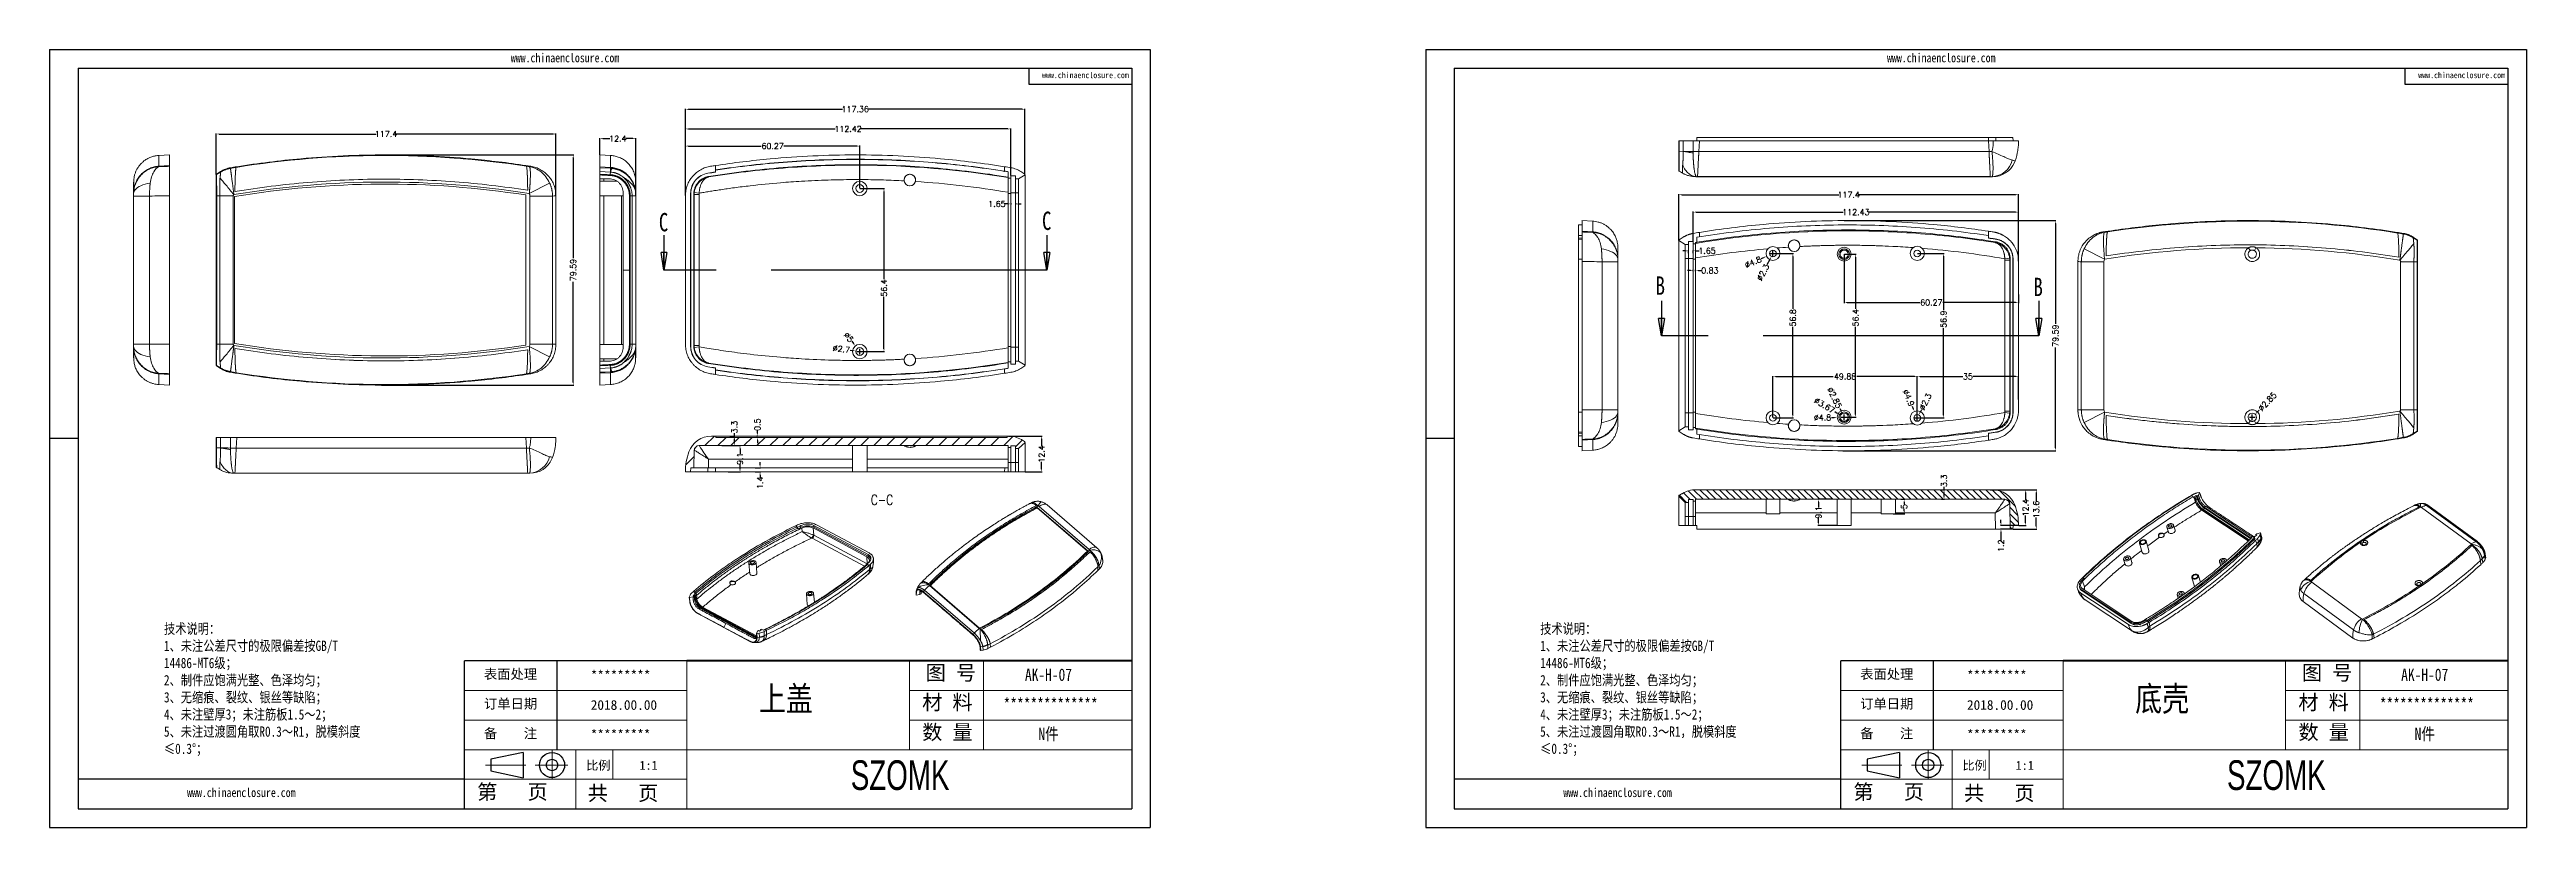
# Model space of a CAD drawing. Header units: inches. Extents: x 2883 to 4028, y 1129 to 1398.
# Drawn here: x 2883 to 3739, y 1129 to 1398 of the extents above; entities that cross this region are included whole.
import ezdxf

# ---------------------------------------------------------------- set-up
doc = ezdxf.new("R2010")
doc.units = ezdxf.units.IN
doc.header["$LTSCALE"] = 15
doc.linetypes.add('CENTER2', pattern=[28.575, 19.05, -3.175, 3.175, -3.175])
doc.linetypes.add('PHANTOM', pattern=[12.7, 6.35, -1.27, 1.27, -1.27, 1.27, -1.27])
doc.layers.add('文字', color=81, linetype='Continuous')
for name, color, linetype, lineweight in [('粗实线', 7, 'Continuous', 30), ('细实线', 3, 'Continuous', 9), ('细点划线', 2, 'CENTER2', 9)]:
    doc.layers.add(name, color=color, linetype=linetype, lineweight=lineweight)
doc.styles.add('SLDTEXTSTYLE0', font='TXT', dxfattribs={"width": 0.75})
doc.styles.add('SLDTEXTSTYLE3', font='TXT', dxfattribs={"width": 0.75, "bigfont": 'bigfont'})
doc.styles.get("Standard").update_dxf_attribs({"font": 'txt', "bigfont": 'gbcbig.shx'})
doc.styles.add('宋体', font='', dxfattribs={"width": 0.8, "height": 3.5})
doc.styles.add('长仿宋', font='', dxfattribs={"width": 0.7, "height": 4})
doc.styles.get('宋体').set_extended_font_data('SimSun')
doc.styles.get('长仿宋').set_extended_font_data('SimSun')
doc.dimstyles.new('2.5', dxfattribs={"dimtxt": 2, "dimasz": 1, "dimexe": 0.18, "dimexo": 0.0625, "dimgap": 0.09, "dimtad": 0, "dimdsep": 46, "dimtxsty": 'Standard', "dimcen": 1, "dimclrd": 3, "dimclre": 3, "dimadec": 0, "dimazin": 2, "dimtfac": 1, "dimtofl": 0, "dimtmove": 0, "dimatfit": 3, "dimfxl": 1, "dimtolj": 1, "dimtzin": 0, "dimarcsym": 0})

msp = doc.modelspace()

# ---------------------------------------------------------------- texts
at = {"color": 7, "linetype": 'Continuous', "char_height": 6.35, "attachment_point": 1, "style": 'SLDTEXTSTYLE0'}
for s, insert in [('C', (3093.525, 1341.259)), ('C', (3225.953, 1341.732)), ('B', (3438.046, 1319.311)), ('B', (3568.661, 1318.852))]:
    msp.add_mtext(s, dxfattribs=dict(at, insert=insert))
at = {"char_height": 3.3702, "width": 1915.45091, "attachment_point": 1}
for s, insert in [('{\\fSimHei|b0|i0|c134|p49;表面处理}', (3033.065, 1183.503)), ('{\\fSimHei|b0|i0|c134|p49;*********}', (3069.978, 1183.07)), ('{\\fSimHei|b0|i0|c134|p49;表面处理}', (3508.755, 1183.503)), ('{\\fSimHei|b0|i0|c134|p49;*********}', (3545.668, 1183.07)), ('{\\fSimHei|b0|i0|c134|p49;订单日期}', (3033.065, 1173.255)), ('{\\fSimHei|b0|i0|c134|p49;订单日期}', (3508.755, 1173.255)), ('{\\fSimHei|b0|i0|c134|p49;2018.00.00}', (3069.978, 1172.822)), ('{\\fSimHei|b0|i0|c134|p49;2018.00.00}', (3545.668, 1172.822)), ('{\\fSimHei|b0|i0|c134|p49;备    注}', (3033.065, 1163.007)), ('{\\fSimHei|b0|i0|c134|p49;*********}', (3069.978, 1162.574)), ('{\\fSimHei|b0|i0|c134|p49;备    注}', (3508.755, 1163.007)), ('{\\fSimHei|b0|i0|c134|p49;*********}', (3545.668, 1162.574))]:
    msp.add_mtext(s, dxfattribs=dict(at, insert=insert))
at = {"layer": '文字', "color": 0, "attachment_point": 1, "style": '宋体'}
for s, insert, char_height, width in [('www.chinaenclosure.com', (3042.348, 1396.483), 3.1313, 55.01397), ('www.chinaenclosure.com', (3518.038, 1396.483), 3.1313, 55.01397), ('www.chinaenclosure.com', (3225.961, 1389.961), 2.08753, 36.67598), ('www.chinaenclosure.com', (3701.651, 1389.961), 2.08753, 36.67598), ('{\\H1.111x;技术说明：\\P1、未注公差尺寸的极限偏差按GB/T 14486-MT6级；\\P2、制件应饱满光整、色泽均匀；\\P3、无缩痕、裂纹、银丝等缺陷；\\P4、未注壁厚3；未注筋板1.5～2；\\P5、未注过渡圆角取R0.3～R1，脱模斜度≤0.3%%D；}', (2922.458, 1199.299), 3.20247, 72.13368), ('{\\H1.111x;技术说明：\\P1、未注公差尺寸的极限偏差按GB/T 14486-MT6级；\\P2、制件应饱满光整、色泽均匀；\\P3、无缩痕、裂纹、银丝等缺陷；\\P4、未注壁厚3；未注筋板1.5～2；\\P5、未注过渡圆角取R0.3～R1，脱模斜度≤0.3%%D；}', (3398.148, 1199.299), 3.20247, 72.13368), ('{\\H1.111x;AK-H-07}', (3220.059, 1183.735), 3.84296, 44.42895), ('{\\H1.111x;AK-H-07}', (3695.748, 1183.735), 3.84296, 44.42895), ('上盖', (3128.118, 1177.565), 8.5399, 109.17973), ('{\\H1.111x;**************}', (3212.667, 1173.487), 3.84296, 44.42895), ('底壳', (3603.808, 1177.565), 8.5399, 109.17973), ('{\\H1.111x;**************}', (3688.356, 1173.487), 3.84296, 44.42895), ('{\\H1.111x;N件}', (3224.707, 1163.239), 3.84296, 44.42895), ('{\\H1.111x;N件}', (3700.397, 1163.239), 3.84296, 44.42895), ('www.chinaenclosure.com', (2930.457, 1142.421), 3.1313, 55.01397), ('www.chinaenclosure.com', (3406.147, 1142.421), 3.1313, 55.01397)]:
    msp.add_mtext(s, dxfattribs=dict(at, insert=insert, char_height=char_height, width=width))
at = {"layer": '粗实线', "char_height": 10.2479, "width": 114.92002, "attachment_point": 1, "style": '长仿宋'}
for insert in [(3159.854, 1151.998), (3635.544, 1151.998)]:
    msp.add_mtext('{\\fSTXinwei|b0|i0|c134|p2;SZOMK}', dxfattribs=dict(at, insert=insert))
at = {"layer": '细实线', "color": 7, "attachment_point": 1}
for s, insert, char_height, width in [('{\\fSimSun|b0|i0|c134|p54;图 号}', (3185.735, 1184.856), 5.12395, 25.61974), ('{\\fSimSun|b0|i0|c134|p54;图 号}', (3661.425, 1184.856), 5.12395, 25.61974), ('{\\fSimSun|b0|i0|c134|p54;材 料   }', (3184.52, 1174.608), 5.12395, 25.61974), ('{\\fSimSun|b0|i0|c134|p54;材 料   }', (3660.21, 1174.608), 5.12395, 25.61974), ('{\\fSimSun|b0|i0|c134|p54;数 量}', (3184.545, 1164.309), 5.12395, 23.15065), ('{\\fSimSun|b0|i0|c134|p54;数 量}', (3660.235, 1164.309), 5.12395, 23.15065), ('{\\fSimSun|b0|i0|c134|p54;比例}', (3068.398, 1151.787), 3.07437, 13.49552), ('{\\fSimSun|b0|i0|c134|p54;1:1}', (3086.813, 1151.787), 3.07437, 13.49552), ('{\\fSimSun|b0|i0|c134|p54;比例}', (3544.088, 1151.787), 3.07437, 13.49552), ('{\\fSimSun|b0|i0|c134|p54;1:1}', (3562.503, 1151.787), 3.07437, 13.49552), ('{\\fSimSun|b0|i0|c134|p54;第   页}', (3030.694, 1143.658), 5.12395, 38.42961), ('{\\fSimSun|b0|i0|c134|p54; 共   页}', (3065.439, 1143.223), 5.12395, 38.42961), ('{\\fSimSun|b0|i0|c134|p54;第   页}', (3506.384, 1143.658), 5.12395, 38.42961), ('{\\fSimSun|b0|i0|c134|p54; 共   页}', (3541.129, 1143.223), 5.12395, 38.42961)]:
    msp.add_mtext(s, dxfattribs=dict(at, insert=insert, char_height=char_height, width=width))

# ---------------------------------------------------------------- blocks, each defined once
blk = doc.blocks.new('_CLOSED')
at = {"color": 0, "linetype": 'ByBlock', "lineweight": -2}
for p, q in [((-1, 0.166667), (0, 0)), ((-1, 0.166667), (-1, -0.166667)), ((0, 0), (-1, -0.166667)), ((0, 0), (-1, 0))]:
    blk.add_line(p, q, dxfattribs=at)
blk = doc.blocks.new('SW_NOTE_4')
at = {"color": 0, "linetype": 'Continuous', "lineweight": 0, "insert": (22.23, 5.8), "char_height": 3.5, "attachment_point": 2, "style": 'SLDTEXTSTYLE3'}
blk.add_mtext('C-C', dxfattribs=at)
blk = doc.blocks.new('*D268')
at = {"color": 3, "lineweight": -2}
for p, q in [((2940.54, 1354.51), (2940.54, 1368.74)), ((2941.54, 1368.56), (2995.81, 1368.56)), ((3056.94, 1368.56), (3002.66, 1368.56)), ((3057.94, 1347.28), (3057.94, 1368.74))]:
    blk.add_line(p, q, dxfattribs=at)
at = {"color": 3}
for points in [[(2941.54, 1368.72), (2941.54, 1368.39), (2940.54, 1368.56)], [(3056.94, 1368.72), (3056.94, 1368.39), (3057.94, 1368.56)]]:
    blk.add_solid(points, dxfattribs=at)
at = {"layer": 'Defpoints', "color": 0}
for p in [(3057.94, 1368.56), (2940.54, 1354.45), (3057.94, 1347.22)]:
    blk.add_point(p, dxfattribs=at)
at = {"color": 0, "insert": (2999.24, 1368.56), "char_height": 2, "attachment_point": 5}
blk.add_mtext('\\A1;117.4', dxfattribs=at)
blk = doc.blocks.new('*D269')
at = {"color": 3, "lineweight": -2}
for p, q in [((2997.63, 1361.33), (3064.09, 1361.33)), ((3063.91, 1360.33), (3063.91, 1325.62)), ((3063.91, 1282.73), (3063.91, 1317.44)), ((2997.63, 1281.73), (3064.09, 1281.73))]:
    blk.add_line(p, q, dxfattribs=at)
at = {"color": 3}
for points in [[(3063.75, 1360.33), (3064.08, 1360.33), (3063.91, 1361.33)], [(3063.75, 1282.73), (3064.08, 1282.73), (3063.91, 1281.73)]]:
    blk.add_solid(points, dxfattribs=at)
at = {"layer": 'Defpoints', "color": 0}
for p in [(2997.57, 1361.33), (2997.57, 1281.73), (3063.91, 1281.73)]:
    blk.add_point(p, dxfattribs=at)
at = {"color": 0, "insert": (3063.91, 1321.53), "char_height": 2, "attachment_point": 5, "rotation": 90}
blk.add_mtext('\\A1;79.59', dxfattribs=at)
blk = doc.blocks.new('*D270')
at = {"color": 3, "lineweight": -2}
for p, q in [((3073.14, 1361.38), (3073.14, 1367.14)), ((3074.14, 1366.96), (3076.58, 1366.96)), ((3084.54, 1366.96), (3082.1, 1366.96)), ((3085.54, 1347.19), (3085.54, 1367.14))]:
    blk.add_line(p, q, dxfattribs=at)
at = {"color": 3}
for points in [[(3074.14, 1367.12), (3074.14, 1366.79), (3073.14, 1366.96)], [(3084.54, 1367.12), (3084.54, 1366.79), (3085.54, 1366.96)]]:
    blk.add_solid(points, dxfattribs=at)
at = {"layer": 'Defpoints', "color": 0}
for p in [(3073.14, 1361.32), (3085.54, 1366.96), (3085.54, 1347.12)]:
    blk.add_point(p, dxfattribs=at)
at = {"color": 0, "insert": (3079.34, 1366.96), "char_height": 2, "attachment_point": 5}
blk.add_mtext('\\A1;12.4', dxfattribs=at)
blk = doc.blocks.new('*D271')
at = {"color": 3, "lineweight": -2}
for p, q in [((3118.03, 1264.12), (3119.81, 1264.12)), ((3118.03, 1260.82), (3119.81, 1260.82)), ((3119.63, 1264.12), (3119.63, 1265.12)), ((3119.63, 1261.82), (3119.63, 1263.12))]:
    blk.add_line(p, q, dxfattribs=at)
at = {"color": 3}
for points in [[(3119.46, 1263.12), (3119.79, 1263.12), (3119.63, 1264.12)], [(3119.46, 1261.82), (3119.79, 1261.82), (3119.63, 1260.82)]]:
    blk.add_solid(points, dxfattribs=at)
at = {"layer": 'Defpoints', "color": 0}
for p in [(3117.97, 1264.12), (3117.97, 1260.82), (3119.63, 1264.12)]:
    blk.add_point(p, dxfattribs=at)
at = {"color": 0, "insert": (3119.63, 1267.21), "char_height": 2, "attachment_point": 5, "rotation": 90}
blk.add_mtext('\\A1;3.3', dxfattribs=at)
blk = doc.blocks.new('*D272')
at = {"color": 3, "lineweight": -2}
for p, q in [((3127.54, 1264.12), (3127.42, 1264.12)), ((3127.54, 1263.62), (3127.42, 1263.62)), ((3127.6, 1265.12), (3127.6, 1266.12)), ((3127.6, 1262.62), (3127.6, 1261.62))]:
    blk.add_line(p, q, dxfattribs=at)
at = {"color": 3}
for points in [[(3127.43, 1265.12), (3127.77, 1265.12), (3127.6, 1264.12)], [(3127.43, 1262.62), (3127.77, 1262.62), (3127.6, 1263.62)]]:
    blk.add_solid(points, dxfattribs=at)
at = {"layer": 'Defpoints', "color": 0}
for p in [(3127.6, 1264.12), (3127.6, 1264.12), (3127.6, 1263.62)]:
    blk.add_point(p, dxfattribs=at)
at = {"color": 0, "insert": (3127.6, 1268.04), "char_height": 2, "attachment_point": 5, "rotation": 90}
blk.add_mtext('\\A1;0.5', dxfattribs=at)
blk = doc.blocks.new('*D273')
at = {"color": 3, "lineweight": -2}
for p, q in [((3115.29, 1260.82), (3121.75, 1260.82)), ((3121.57, 1259.82), (3121.57, 1258.02)), ((3117.5, 1251.72), (3121.75, 1251.72)), ((3121.57, 1252.72), (3121.57, 1254.51))]:
    blk.add_line(p, q, dxfattribs=at)
at = {"color": 3}
for points in [[(3121.4, 1259.82), (3121.73, 1259.82), (3121.57, 1260.82)], [(3121.4, 1252.72), (3121.73, 1252.72), (3121.57, 1251.72)]]:
    blk.add_solid(points, dxfattribs=at)
at = {"layer": 'Defpoints', "color": 0}
for p in [(3115.23, 1260.82), (3121.57, 1260.82), (3117.44, 1251.72)]:
    blk.add_point(p, dxfattribs=at)
at = {"color": 0, "insert": (3121.57, 1256.27), "char_height": 2, "attachment_point": 5, "rotation": 90}
blk.add_mtext('\\A1;9.1', dxfattribs=at)
blk = doc.blocks.new('*D274')
at = {"color": 3, "lineweight": -2}
for p, q in [((3126.83, 1253.12), (3128.68, 1253.12)), ((3126.83, 1251.72), (3128.68, 1251.72)), ((3128.5, 1254.12), (3128.5, 1255.12)), ((3128.5, 1250.72), (3128.5, 1249.72))]:
    blk.add_line(p, q, dxfattribs=at)
at = {"color": 3}
for points in [[(3128.34, 1254.12), (3128.67, 1254.12), (3128.5, 1253.12)], [(3128.34, 1250.72), (3128.67, 1250.72), (3128.5, 1251.72)]]:
    blk.add_solid(points, dxfattribs=at)
at = {"layer": 'Defpoints', "color": 0}
for p in [(3126.77, 1253.12), (3126.77, 1251.72), (3128.5, 1251.72)]:
    blk.add_point(p, dxfattribs=at)
at = {"color": 0, "insert": (3128.5, 1247.96), "char_height": 2, "attachment_point": 5, "rotation": 90}
blk.add_mtext('\\A1;1.4', dxfattribs=at)
blk = doc.blocks.new('*D275')
at = {"color": 3, "lineweight": -2}
for p, q in [((3214.32, 1264.12), (3226.01, 1264.12)), ((3225.83, 1263.12), (3225.83, 1260.67)), ((3220.17, 1251.72), (3226.01, 1251.72)), ((3225.83, 1252.72), (3225.83, 1255.16))]:
    blk.add_line(p, q, dxfattribs=at)
at = {"color": 3}
for points in [[(3225.66, 1263.12), (3225.99, 1263.12), (3225.83, 1264.12)], [(3225.66, 1252.72), (3225.99, 1252.72), (3225.83, 1251.72)]]:
    blk.add_solid(points, dxfattribs=at)
at = {"layer": 'Defpoints', "color": 0}
for p in [(3214.26, 1264.12), (3225.83, 1264.12), (3220.11, 1251.72)]:
    blk.add_point(p, dxfattribs=at)
at = {"color": 0, "insert": (3225.83, 1257.92), "char_height": 2, "attachment_point": 5, "rotation": 90}
blk.add_mtext('\\A1;12.4', dxfattribs=at)
blk = doc.blocks.new('*D276')
at = {"color": 3, "lineweight": -2}
for p, q in [((3163.04, 1349.73), (3171.51, 1349.73)), ((3171.33, 1348.73), (3171.33, 1318.39)), ((3171.33, 1294.33), (3171.33, 1312.21)), ((3163.04, 1293.33), (3171.51, 1293.33))]:
    blk.add_line(p, q, dxfattribs=at)
at = {"color": 3}
for points in [[(3171.16, 1348.73), (3171.5, 1348.73), (3171.33, 1349.73)], [(3171.16, 1294.33), (3171.5, 1294.33), (3171.33, 1293.33)]]:
    blk.add_solid(points, dxfattribs=at)
at = {"layer": 'Defpoints', "color": 0}
for p in [(3162.98, 1349.73), (3162.98, 1293.33), (3171.33, 1293.33)]:
    blk.add_point(p, dxfattribs=at)
at = {"color": 0, "insert": (3171.33, 1315.3), "char_height": 2, "attachment_point": 5, "rotation": 90}
blk.add_mtext('\\A1;56.4', dxfattribs=at)
blk = doc.blocks.new('*D277')
at = {"color": 3, "lineweight": -2}
for p, q in [((3102.71, 1347.28), (3102.71, 1377.31)), ((3103.71, 1377.13), (3156.97, 1377.13)), ((3219.07, 1377.13), (3165.81, 1377.13)), ((3220.07, 1354.65), (3220.07, 1377.31))]:
    blk.add_line(p, q, dxfattribs=at)
at = {"color": 3}
for points in [[(3103.71, 1377.29), (3103.71, 1376.96), (3102.71, 1377.13)], [(3219.07, 1377.29), (3219.07, 1376.96), (3220.07, 1377.13)]]:
    blk.add_solid(points, dxfattribs=at)
at = {"layer": 'Defpoints', "color": 0}
for p in [(3102.71, 1377.13), (3220.07, 1354.59), (3102.71, 1347.22)]:
    blk.add_point(p, dxfattribs=at)
at = {"color": 0, "insert": (3161.39, 1377.13), "char_height": 2, "attachment_point": 5}
blk.add_mtext('\\A1;117.36', dxfattribs=at)
blk = doc.blocks.new('*D278')
at = {"color": 3, "lineweight": -2}
for p, q in [((3102.71, 1347.28), (3102.71, 1364.57)), ((3103.71, 1364.39), (3128.92, 1364.39)), ((3161.98, 1364.39), (3136.77, 1364.39)), ((3162.98, 1349.79), (3162.98, 1364.57))]:
    blk.add_line(p, q, dxfattribs=at)
at = {"color": 3}
for points in [[(3103.71, 1364.56), (3103.71, 1364.22), (3102.71, 1364.39)], [(3161.98, 1364.56), (3161.98, 1364.22), (3162.98, 1364.39)]]:
    blk.add_solid(points, dxfattribs=at)
at = {"layer": 'Defpoints', "color": 0}
for p in [(3102.71, 1364.39), (3102.71, 1347.22), (3162.98, 1349.73)]:
    blk.add_point(p, dxfattribs=at)
at = {"color": 0, "insert": (3132.84, 1364.39), "char_height": 2, "attachment_point": 5}
blk.add_mtext('\\A1;60.27', dxfattribs=at)
blk = doc.blocks.new('*D279')
at = {"color": 3, "lineweight": -2}
for p, q in [((3102.71, 1347.28), (3102.71, 1370.49)), ((3103.71, 1370.31), (3154.5, 1370.31)), ((3214.14, 1370.31), (3163.35, 1370.31)), ((3215.14, 1354.17), (3215.14, 1370.49))]:
    blk.add_line(p, q, dxfattribs=at)
at = {"color": 3}
for points in [[(3103.71, 1370.47), (3103.71, 1370.14), (3102.71, 1370.31)], [(3214.14, 1370.47), (3214.14, 1370.14), (3215.14, 1370.31)]]:
    blk.add_solid(points, dxfattribs=at)
at = {"layer": 'Defpoints', "color": 0}
for p in [(3102.71, 1370.31), (3215.14, 1354.11), (3102.71, 1347.22)]:
    blk.add_point(p, dxfattribs=at)
at = {"color": 0, "insert": (3158.92, 1370.31), "char_height": 2, "attachment_point": 5}
blk.add_mtext('\\A1;112.42', dxfattribs=at)
blk = doc.blocks.new('*D280')
at = {"color": 3, "lineweight": -2}
for p, q in [((3214.14, 1344.37), (3213.14, 1344.37)), ((3215.14, 1344.62), (3215.14, 1344.19)), ((3216.79, 1344.62), (3216.79, 1344.19)), ((3217.79, 1344.37), (3218.79, 1344.37))]:
    blk.add_line(p, q, dxfattribs=at)
at = {"color": 3}
for points in [[(3214.14, 1344.54), (3214.14, 1344.21), (3215.14, 1344.37)], [(3217.79, 1344.54), (3217.79, 1344.21), (3216.79, 1344.37)]]:
    blk.add_solid(points, dxfattribs=at)
at = {"layer": 'Defpoints', "color": 0}
for p in [(3215.14, 1344.68), (3215.14, 1344.37), (3216.79, 1344.68)]:
    blk.add_point(p, dxfattribs=at)
at = {"color": 0, "insert": (3210.38, 1344.37), "char_height": 2, "attachment_point": 5}
blk.add_mtext('\\A1;1.65', dxfattribs=at)
blk = doc.blocks.new('*D281')
at = {"color": 3, "lineweight": -2}
for p, q in [((3160.2, 1296.87), (3160.82, 1296.09)), ((3161.98, 1293.33), (3163.98, 1293.33)), ((3162.98, 1292.33), (3162.98, 1294.33))]:
    blk.add_line(p, q, dxfattribs=at)
at = {"color": 3}
blk.add_solid([(3160.95, 1296.19), (3160.69, 1295.98), (3161.43, 1295.3)], dxfattribs=at)
at = {"layer": 'Defpoints', "color": 0}
for p in [(3161.43, 1295.3), (3164.52, 1291.36)]:
    blk.add_point(p, dxfattribs=at)
at = {"color": 0, "insert": (3159.12, 1298.26), "char_height": 2, "attachment_point": 5, "rotation": 308.08196}
blk.add_mtext('\\A1;∅5', dxfattribs=at)
blk = doc.blocks.new('*D282')
at = {"color": 3, "lineweight": -2}
for p, q in [((3159.66, 1293.78), (3160.65, 1293.65)), ((3161.98, 1293.33), (3163.98, 1293.33)), ((3162.98, 1292.33), (3162.98, 1294.33))]:
    blk.add_line(p, q, dxfattribs=at)
at = {"color": 3}
blk.add_solid([(3160.67, 1293.81), (3160.63, 1293.48), (3161.64, 1293.51)], dxfattribs=at)
at = {"layer": 'Defpoints', "color": 0}
for p in [(3161.64, 1293.51), (3164.31, 1293.15)]:
    blk.add_point(p, dxfattribs=at)
at = {"color": 0, "insert": (3156.6, 1294.2), "char_height": 2, "attachment_point": 5, "rotation": 352.25772}
blk.add_mtext('\\A1;∅2.7', dxfattribs=at)
blk = doc.blocks.new('*D242')
at = {"color": 3, "lineweight": -2}
for p, q in [((3446.09, 1331.72), (3446.09, 1347.74)), ((3447.09, 1347.56), (3501.37, 1347.56)), ((3562.49, 1347.56), (3508.21, 1347.56)), ((3563.49, 1324.57), (3563.49, 1347.74))]:
    blk.add_line(p, q, dxfattribs=at)
at = {"color": 3}
for points in [[(3447.09, 1347.73), (3447.09, 1347.39), (3446.09, 1347.56)], [(3562.49, 1347.73), (3562.49, 1347.39), (3563.49, 1347.56)]]:
    blk.add_solid(points, dxfattribs=at)
at = {"layer": 'Defpoints', "color": 0}
for p in [(3563.49, 1347.56), (3446.09, 1331.65), (3563.49, 1324.51)]:
    blk.add_point(p, dxfattribs=at)
at = {"color": 0, "insert": (3504.79, 1347.56), "char_height": 2, "attachment_point": 5}
blk.add_mtext('\\A1;117.4', dxfattribs=at)
blk = doc.blocks.new('*D243')
at = {"color": 3, "lineweight": -2}
for p, q in [((3451.06, 1331.46), (3451.06, 1341.73)), ((3452.06, 1341.55), (3502.85, 1341.55)), ((3562.49, 1341.55), (3511.7, 1341.55)), ((3563.49, 1324.57), (3563.49, 1341.73))]:
    blk.add_line(p, q, dxfattribs=at)
at = {"color": 3}
for points in [[(3452.06, 1341.71), (3452.06, 1341.38), (3451.06, 1341.55)], [(3562.49, 1341.71), (3562.49, 1341.38), (3563.49, 1341.55)]]:
    blk.add_solid(points, dxfattribs=at)
at = {"layer": 'Defpoints', "color": 0}
for p in [(3451.06, 1341.55), (3451.06, 1331.4), (3563.49, 1324.51)]:
    blk.add_point(p, dxfattribs=at)
at = {"color": 0, "insert": (3507.28, 1341.55), "char_height": 2, "attachment_point": 5}
blk.add_mtext('\\A1;112.43', dxfattribs=at)
blk = doc.blocks.new('*D244')
at = {"color": 3, "lineweight": -2}
for p, q in [((3448.41, 1328.15), (3447.41, 1328.15)), ((3449.41, 1327.41), (3449.41, 1328.33)), ((3451.06, 1327.41), (3451.06, 1328.33)), ((3452.06, 1328.15), (3453.06, 1328.15))]:
    blk.add_line(p, q, dxfattribs=at)
at = {"color": 3}
for points in [[(3448.41, 1328.32), (3448.41, 1327.99), (3449.41, 1328.15)], [(3452.06, 1328.32), (3452.06, 1327.99), (3451.06, 1328.15)]]:
    blk.add_solid(points, dxfattribs=at)
at = {"layer": 'Defpoints', "color": 0}
for p in [(3449.41, 1327.35), (3451.06, 1328.15), (3451.06, 1327.35)]:
    blk.add_point(p, dxfattribs=at)
at = {"color": 0, "insert": (3455.82, 1328.15), "char_height": 2, "attachment_point": 5}
blk.add_mtext('\\A1;1.65', dxfattribs=at)
blk = doc.blocks.new('*D245')
at = {"color": 3, "lineweight": -2}
for p, q in [((3450.06, 1321.37), (3449.06, 1321.37)), ((3451.06, 1321.13), (3451.06, 1321.55)), ((3451.89, 1321.13), (3451.89, 1321.55)), ((3452.89, 1321.37), (3453.89, 1321.37))]:
    blk.add_line(p, q, dxfattribs=at)
at = {"color": 3}
for points in [[(3450.06, 1321.53), (3450.06, 1321.2), (3451.06, 1321.37)], [(3452.89, 1321.53), (3452.89, 1321.2), (3451.89, 1321.37)]]:
    blk.add_solid(points, dxfattribs=at)
at = {"layer": 'Defpoints', "color": 0}
for p in [(3451.06, 1321.07), (3451.89, 1321.37), (3451.89, 1321.07)]:
    blk.add_point(p, dxfattribs=at)
at = {"color": 0, "insert": (3456.81, 1321.37), "char_height": 2, "attachment_point": 5}
blk.add_mtext('\\A1;0.83', dxfattribs=at)
blk = doc.blocks.new('*D246')
at = {"color": 3, "lineweight": -2}
for p, q in [((3528.55, 1327.27), (3537.76, 1327.27)), ((3537.58, 1326.27), (3537.58, 1307.61)), ((3537.58, 1271.37), (3537.58, 1301.43)), ((3528.55, 1270.37), (3537.76, 1270.37))]:
    blk.add_line(p, q, dxfattribs=at)
at = {"color": 3}
for points in [[(3537.42, 1326.27), (3537.75, 1326.27), (3537.58, 1327.27)], [(3537.42, 1271.37), (3537.75, 1271.37), (3537.58, 1270.37)]]:
    blk.add_solid(points, dxfattribs=at)
at = {"layer": 'Defpoints', "color": 0}
for p in [(3528.49, 1327.27), (3537.58, 1327.27), (3528.49, 1270.37)]:
    blk.add_point(p, dxfattribs=at)
at = {"color": 0, "insert": (3537.58, 1304.52), "char_height": 2, "attachment_point": 5, "rotation": 90}
blk.add_mtext('\\A1;56.9', dxfattribs=at)
blk = doc.blocks.new('*D247')
at = {"color": 3, "lineweight": -2}
for p, q in [((3503.29, 1327.02), (3507.37, 1327.02)), ((3507.19, 1326.02), (3507.19, 1308.09)), ((3507.19, 1271.62), (3507.19, 1301.91)), ((3503.29, 1270.62), (3507.37, 1270.62))]:
    blk.add_line(p, q, dxfattribs=at)
at = {"color": 3}
for points in [[(3507.02, 1326.02), (3507.35, 1326.02), (3507.19, 1327.02)], [(3507.02, 1271.62), (3507.35, 1271.62), (3507.19, 1270.62)]]:
    blk.add_solid(points, dxfattribs=at)
at = {"layer": 'Defpoints', "color": 0}
for p in [(3503.22, 1327.02), (3503.22, 1270.62), (3507.19, 1270.62)]:
    blk.add_point(p, dxfattribs=at)
at = {"color": 0, "insert": (3507.19, 1305), "char_height": 2, "attachment_point": 5, "rotation": 90}
blk.add_mtext('\\A1;56.4', dxfattribs=at)
blk = doc.blocks.new('*D248')
at = {"color": 3, "lineweight": -2}
for p, q in [((3478.67, 1327.22), (3485.67, 1327.22)), ((3485.49, 1326.22), (3485.49, 1308.07)), ((3485.49, 1271.42), (3485.49, 1301.89)), ((3478.67, 1270.42), (3485.67, 1270.42))]:
    blk.add_line(p, q, dxfattribs=at)
at = {"color": 3}
for points in [[(3485.32, 1326.22), (3485.66, 1326.22), (3485.49, 1327.22)], [(3485.32, 1271.42), (3485.66, 1271.42), (3485.49, 1270.42)]]:
    blk.add_solid(points, dxfattribs=at)
at = {"layer": 'Defpoints', "color": 0}
for p in [(3478.61, 1327.22), (3485.49, 1327.22), (3478.61, 1270.42)]:
    blk.add_point(p, dxfattribs=at)
at = {"color": 0, "insert": (3485.49, 1304.98), "char_height": 2, "attachment_point": 5, "rotation": 90}
blk.add_mtext('\\A1;56.8', dxfattribs=at)
blk = doc.blocks.new('*D249')
at = {"color": 3, "lineweight": -2}
for p, q in [((3503.19, 1338.62), (3576.43, 1338.62)), ((3576.25, 1337.62), (3576.25, 1302.91)), ((3576.25, 1260.03), (3576.25, 1294.73)), ((3502.75, 1259.03), (3576.43, 1259.03))]:
    blk.add_line(p, q, dxfattribs=at)
at = {"color": 3}
for points in [[(3576.08, 1337.62), (3576.41, 1337.62), (3576.25, 1338.62)], [(3576.08, 1260.03), (3576.41, 1260.03), (3576.25, 1259.03)]]:
    blk.add_solid(points, dxfattribs=at)
at = {"layer": 'Defpoints', "color": 0}
for p in [(3503.12, 1338.62), (3502.68, 1259.03), (3576.25, 1259.03)]:
    blk.add_point(p, dxfattribs=at)
at = {"color": 0, "insert": (3576.25, 1298.82), "char_height": 2, "attachment_point": 5, "rotation": 90}
blk.add_mtext('\\A1;79.59', dxfattribs=at)
blk = doc.blocks.new('*D253')
at = {"color": 3, "lineweight": -2}
for p, q in [((3477.61, 1327.22), (3479.61, 1327.22)), ((3478.61, 1326.22), (3478.61, 1328.22)), ((3474.57, 1325.48), (3475.49, 1325.87))]:
    blk.add_line(p, q, dxfattribs=at)
at = {"color": 3}
blk.add_solid([(3475.42, 1326.03), (3475.55, 1325.72), (3476.41, 1326.27)], dxfattribs=at)
at = {"layer": 'Defpoints', "color": 0}
for p in [(3480.81, 1328.17), (3476.41, 1326.27)]:
    blk.add_point(p, dxfattribs=at)
at = {"color": 0, "insert": (3471.73, 1324.25), "char_height": 2, "attachment_point": 5, "rotation": 23.37514}
blk.add_mtext('\\A1;∅4.8', dxfattribs=at)
blk = doc.blocks.new('*D254')
at = {"color": 3, "lineweight": -2}
for p, q in [((3477.61, 1327.22), (3479.61, 1327.22)), ((3478.61, 1326.22), (3478.61, 1328.22)), ((3476.61, 1323.43), (3477.6, 1325.32))]:
    blk.add_line(p, q, dxfattribs=at)
at = {"color": 3}
blk.add_solid([(3477.46, 1325.4), (3477.75, 1325.24), (3478.07, 1326.21)], dxfattribs=at)
at = {"layer": 'Defpoints', "color": 0}
for p in [(3479.15, 1328.24), (3478.07, 1326.21)]:
    blk.add_point(p, dxfattribs=at)
at = {"color": 0, "insert": (3475.16, 1320.7), "char_height": 2, "attachment_point": 5, "rotation": 62.14464}
blk.add_mtext('\\A1;∅2.3', dxfattribs=at)
blk = doc.blocks.new('*D256')
at = {"color": 3, "lineweight": -2}
for p, q in [((3501.71, 1273.7), (3502.15, 1272.8)), ((3502.22, 1270.62), (3504.22, 1270.62)), ((3503.22, 1269.62), (3503.22, 1271.62))]:
    blk.add_line(p, q, dxfattribs=at)
at = {"color": 3}
blk.add_solid([(3502.3, 1272.87), (3502, 1272.72), (3502.59, 1271.9)], dxfattribs=at)
at = {"layer": 'Defpoints', "color": 0}
for p in [(3502.59, 1271.9), (3503.85, 1269.34)]:
    blk.add_point(p, dxfattribs=at)
at = {"color": 0, "insert": (3499.9, 1277.36), "char_height": 2, "attachment_point": 5, "rotation": 296.22156}
blk.add_mtext('\\A1;∅2.85', dxfattribs=at)
blk = doc.blocks.new('*D257')
at = {"color": 3, "lineweight": -2}
for p, q in [((3499.94, 1272.6), (3500.79, 1272.08)), ((3502.22, 1270.62), (3504.22, 1270.62)), ((3503.22, 1269.62), (3503.22, 1271.62))]:
    blk.add_line(p, q, dxfattribs=at)
at = {"color": 3}
blk.add_solid([(3500.88, 1272.22), (3500.71, 1271.94), (3501.65, 1271.57)], dxfattribs=at)
at = {"layer": 'Defpoints', "color": 0}
for p in [(3501.65, 1271.57), (3504.79, 1269.68)]:
    blk.add_point(p, dxfattribs=at)
at = {"color": 0, "insert": (3496.43, 1274.7), "char_height": 2, "attachment_point": 5, "rotation": 329.01413}
blk.add_mtext('\\A1;∅3.67', dxfattribs=at)
blk = doc.blocks.new('*D258')
at = {"color": 3, "lineweight": -2}
for p, q in [((3498.82, 1270.55), (3499.82, 1270.57)), ((3502.22, 1270.62), (3504.22, 1270.62)), ((3503.22, 1269.62), (3503.22, 1271.62))]:
    blk.add_line(p, q, dxfattribs=at)
at = {"color": 3}
blk.add_solid([(3499.82, 1270.73), (3499.83, 1270.4), (3500.82, 1270.58)], dxfattribs=at)
at = {"layer": 'Defpoints', "color": 0}
for p in [(3500.82, 1270.58), (3505.62, 1270.66)]:
    blk.add_point(p, dxfattribs=at)
at = {"color": 0, "insert": (3495.73, 1270.5), "char_height": 2, "attachment_point": 5, "rotation": 0.94574}
blk.add_mtext('\\A1;∅4.8', dxfattribs=at)
blk = doc.blocks.new('*D259')
at = {"color": 3, "lineweight": -2}
for p, q in [((3526.73, 1274.46), (3527.12, 1273.54)), ((3527.49, 1270.37), (3529.49, 1270.37)), ((3528.49, 1269.37), (3528.49, 1271.37))]:
    blk.add_line(p, q, dxfattribs=at)
at = {"color": 3}
blk.add_solid([(3527.28, 1273.61), (3526.97, 1273.47), (3527.52, 1272.62)], dxfattribs=at)
at = {"layer": 'Defpoints', "color": 0}
for p in [(3527.52, 1272.62), (3529.46, 1268.12)]:
    blk.add_point(p, dxfattribs=at)
at = {"color": 0, "insert": (3525.5, 1277.3), "char_height": 2, "attachment_point": 5, "rotation": 293.33753}
blk.add_mtext('\\A1;∅4.9', dxfattribs=at)
blk = doc.blocks.new('*D260')
at = {"color": 3, "lineweight": -2}
for p, q in [((3527.49, 1270.37), (3529.49, 1270.37)), ((3528.49, 1269.37), (3528.49, 1271.37)), ((3529.91, 1273.2), (3529.45, 1272.29))]:
    blk.add_line(p, q, dxfattribs=at)
at = {"color": 3}
blk.add_solid([(3529.3, 1272.37), (3529.6, 1272.22), (3529.01, 1271.4)], dxfattribs=at)
at = {"layer": 'Defpoints', "color": 0}
for p in [(3527.97, 1269.34), (3529.01, 1271.4)]:
    blk.add_point(p, dxfattribs=at)
at = {"color": 0, "insert": (3531.29, 1275.97), "char_height": 2, "attachment_point": 5, "rotation": 63.37264}
blk.add_mtext('\\A1;∅2.3', dxfattribs=at)
blk = doc.blocks.new('*D261')
at = {"color": 3, "lineweight": -2}
for p, q in [((3643.29, 1270.62), (3645.29, 1270.62)), ((3644.29, 1269.62), (3644.29, 1271.62)), ((3646.68, 1273.08), (3645.98, 1272.36))]:
    blk.add_line(p, q, dxfattribs=at)
at = {"color": 3}
blk.add_solid([(3645.86, 1272.48), (3646.1, 1272.25), (3645.28, 1271.65)], dxfattribs=at)
at = {"layer": 'Defpoints', "color": 0}
for p in [(3643.3, 1269.6), (3645.28, 1271.65)]:
    blk.add_point(p, dxfattribs=at)
at = {"color": 0, "insert": (3649.52, 1276.02), "char_height": 2, "attachment_point": 5, "rotation": 45.8714}
blk.add_mtext('\\A1;∅2.85', dxfattribs=at)
blk = doc.blocks.new('*D262')
at = {"color": 3, "lineweight": -2}
for p, q in [((3554.57, 1245.55), (3569.79, 1245.55)), ((3569.61, 1244.55), (3569.61, 1241.5)), ((3569.61, 1232.95), (3569.61, 1235.99)), ((3561.61, 1231.95), (3569.79, 1231.95))]:
    blk.add_line(p, q, dxfattribs=at)
at = {"color": 3}
for points in [[(3569.45, 1244.55), (3569.78, 1244.55), (3569.61, 1245.55)], [(3569.45, 1232.95), (3569.78, 1232.95), (3569.61, 1231.95)]]:
    blk.add_solid(points, dxfattribs=at)
at = {"layer": 'Defpoints', "color": 0}
for p in [(3554.51, 1245.55), (3569.61, 1245.55), (3561.55, 1231.95)]:
    blk.add_point(p, dxfattribs=at)
at = {"color": 0, "insert": (3569.61, 1238.75), "char_height": 2, "attachment_point": 5, "rotation": 90}
blk.add_mtext('\\A1;13.6', dxfattribs=at)
blk = doc.blocks.new('*D263')
at = {"color": 3, "lineweight": -2}
for p, q in [((3553.69, 1245.55), (3566.1, 1245.55)), ((3565.92, 1244.55), (3565.92, 1242.1)), ((3563.55, 1233.15), (3566.1, 1233.15)), ((3565.92, 1234.15), (3565.92, 1236.59))]:
    blk.add_line(p, q, dxfattribs=at)
at = {"color": 3}
for points in [[(3565.76, 1244.55), (3566.09, 1244.55), (3565.92, 1245.55)], [(3565.76, 1234.15), (3566.09, 1234.15), (3565.92, 1233.15)]]:
    blk.add_solid(points, dxfattribs=at)
at = {"layer": 'Defpoints', "color": 0}
for p in [(3553.63, 1245.55), (3565.92, 1245.55), (3563.49, 1233.15)]:
    blk.add_point(p, dxfattribs=at)
at = {"color": 0, "insert": (3565.92, 1239.35), "char_height": 2, "attachment_point": 5, "rotation": 90}
blk.add_mtext('\\A1;12.4', dxfattribs=at)
blk = doc.blocks.new('*D264')
at = {"color": 3, "lineweight": -2}
for p, q in [((3563.43, 1233.15), (3557.24, 1233.15)), ((3557.42, 1234.15), (3557.42, 1235.15)), ((3561.49, 1231.95), (3557.24, 1231.95)), ((3557.42, 1230.95), (3557.42, 1227.95))]:
    blk.add_line(p, q, dxfattribs=at)
at = {"color": 3}
for points in [[(3557.25, 1234.15), (3557.58, 1234.15), (3557.42, 1233.15)], [(3557.25, 1230.95), (3557.58, 1230.95), (3557.42, 1231.95)]]:
    blk.add_solid(points, dxfattribs=at)
at = {"layer": 'Defpoints', "color": 0}
for p in [(3557.42, 1233.15), (3563.49, 1233.15), (3561.55, 1231.95)]:
    blk.add_point(p, dxfattribs=at)
at = {"color": 0, "insert": (3557.42, 1226.19), "char_height": 2, "attachment_point": 5, "rotation": 90}
blk.add_mtext('\\A1;1.2', dxfattribs=at)
blk = doc.blocks.new('*D265')
at = {"color": 3, "lineweight": -2}
for p, q in [((3536.89, 1245.55), (3537.92, 1245.55)), ((3536.89, 1242.25), (3537.92, 1242.25)), ((3537.74, 1245.55), (3537.74, 1246.55)), ((3537.74, 1243.25), (3537.74, 1244.55))]:
    blk.add_line(p, q, dxfattribs=at)
at = {"color": 3}
for points in [[(3537.57, 1244.55), (3537.9, 1244.55), (3537.74, 1245.55)], [(3537.57, 1243.25), (3537.9, 1243.25), (3537.74, 1242.25)]]:
    blk.add_solid(points, dxfattribs=at)
at = {"layer": 'Defpoints', "color": 0}
for p in [(3536.83, 1245.55), (3536.83, 1242.25), (3537.74, 1245.55)]:
    blk.add_point(p, dxfattribs=at)
at = {"color": 0, "insert": (3537.74, 1248.64), "char_height": 2, "attachment_point": 5, "rotation": 90}
blk.add_mtext('\\A1;3.3', dxfattribs=at)
blk = doc.blocks.new('*D266')
at = {"color": 3, "lineweight": -2}
for p, q in [((3522.85, 1242.25), (3524.15, 1242.25)), ((3520.16, 1237.25), (3524.15, 1237.25)), ((3523.97, 1241.25), (3523.97, 1240.5)), ((3523.97, 1238.25), (3523.97, 1238.99))]:
    blk.add_line(p, q, dxfattribs=at)
at = {"color": 3}
for points in [[(3523.8, 1241.25), (3524.13, 1241.25), (3523.97, 1242.25)], [(3523.8, 1238.25), (3524.13, 1238.25), (3523.97, 1237.25)]]:
    blk.add_solid(points, dxfattribs=at)
at = {"layer": 'Defpoints', "color": 0}
for p in [(3522.78, 1242.25), (3523.97, 1242.25), (3520.1, 1237.25)]:
    blk.add_point(p, dxfattribs=at)
at = {"color": 0, "insert": (3523.97, 1239.75), "char_height": 2, "attachment_point": 5, "rotation": 90}
blk.add_mtext('\\A1;5', dxfattribs=at)
blk = doc.blocks.new('*D267')
at = {"color": 3, "lineweight": -2}
for p, q in [((3499.03, 1242.25), (3494.16, 1242.25)), ((3500.76, 1233.15), (3494.16, 1233.15)), ((3494.34, 1241.25), (3494.34, 1239.45)), ((3494.34, 1234.15), (3494.34, 1235.94))]:
    blk.add_line(p, q, dxfattribs=at)
at = {"color": 3}
for points in [[(3494.17, 1241.25), (3494.51, 1241.25), (3494.34, 1242.25)], [(3494.17, 1234.15), (3494.51, 1234.15), (3494.34, 1233.15)]]:
    blk.add_solid(points, dxfattribs=at)
at = {"layer": 'Defpoints', "color": 0}
for p in [(3494.34, 1242.25), (3499.09, 1242.25), (3500.82, 1233.15)]:
    blk.add_point(p, dxfattribs=at)
at = {"color": 0, "insert": (3494.34, 1237.7), "char_height": 2, "attachment_point": 5, "rotation": 90}
blk.add_mtext('\\A1;9.1', dxfattribs=at)
blk = doc.blocks.new('*D283')
at = {"color": 3, "lineweight": -2}
for p, q in [((3503.22, 1326.96), (3503.22, 1310.11)), ((3504.22, 1310.29), (3529.43, 1310.29)), ((3562.49, 1310.29), (3537.28, 1310.29)), ((3563.49, 1313.09), (3563.49, 1310.11))]:
    blk.add_line(p, q, dxfattribs=at)
at = {"color": 3}
for points in [[(3504.22, 1310.46), (3504.22, 1310.12), (3503.22, 1310.29)], [(3562.49, 1310.46), (3562.49, 1310.12), (3563.49, 1310.29)]]:
    blk.add_solid(points, dxfattribs=at)
at = {"layer": 'Defpoints', "color": 0}
for p in [(3503.22, 1327.02), (3503.22, 1310.29), (3563.49, 1313.15)]:
    blk.add_point(p, dxfattribs=at)
at = {"color": 0, "insert": (3533.36, 1310.29), "char_height": 2, "attachment_point": 5}
blk.add_mtext('\\A1;60.27', dxfattribs=at)
blk = doc.blocks.new('*D285')
at = {"color": 3, "lineweight": -2}
for p, q in [((3528.49, 1270.43), (3528.49, 1284.87)), ((3529.49, 1284.69), (3544.23, 1284.69)), ((3562.49, 1284.69), (3547.75, 1284.69)), ((3563.49, 1276.77), (3563.49, 1284.87))]:
    blk.add_line(p, q, dxfattribs=at)
at = {"color": 3}
for points in [[(3529.49, 1284.85), (3529.49, 1284.52), (3528.49, 1284.69)], [(3562.49, 1284.85), (3562.49, 1284.52), (3563.49, 1284.69)]]:
    blk.add_solid(points, dxfattribs=at)
at = {"layer": 'Defpoints', "color": 0}
for p in [(3563.49, 1284.69), (3563.49, 1276.71), (3528.49, 1270.37)]:
    blk.add_point(p, dxfattribs=at)
at = {"color": 0, "insert": (3545.99, 1284.69), "char_height": 2, "attachment_point": 5}
blk.add_mtext('\\A1;35', dxfattribs=at)
blk = doc.blocks.new('*D286')
at = {"color": 3, "lineweight": -2}
for p, q in [((3478.61, 1270.48), (3478.61, 1284.87)), ((3479.61, 1284.69), (3499.46, 1284.69)), ((3527.49, 1284.69), (3507.64, 1284.69)), ((3528.49, 1269.84), (3528.49, 1284.87))]:
    blk.add_line(p, q, dxfattribs=at)
at = {"color": 3}
for points in [[(3479.61, 1284.85), (3479.61, 1284.52), (3478.61, 1284.69)], [(3527.49, 1284.85), (3527.49, 1284.52), (3528.49, 1284.69)]]:
    blk.add_solid(points, dxfattribs=at)
at = {"layer": 'Defpoints', "color": 0}
for p in [(3528.49, 1284.69), (3478.61, 1270.42), (3528.49, 1269.78)]:
    blk.add_point(p, dxfattribs=at)
at = {"color": 0, "insert": (3503.55, 1284.69), "char_height": 2, "attachment_point": 5}
blk.add_mtext('\\A1;49.88', dxfattribs=at)

# ---------------------------------------------------------------- dimensions: what is measured, and where the dimension line sits
for base, p1, p2, picture, middle in [((3102.71, 1377.125), (3220.073, 1354.592), (3102.71, 1347.215), '*D277', (3161.392, 1377.125)), ((3057.937, 1368.556), (2940.537, 1354.449), (3057.937, 1347.215), '*D268', (2999.237, 1368.556)), ((3102.7102, 1370.3061), (3215.1351, 1354.1061), (3102.7102, 1347.2151), '*D279', (3158.9227, 1370.3061)), ((3085.541, 1366.957), (3073.141, 1361.316), (3085.541, 1347.125), '*D270', (3079.341, 1366.957)), ((3102.71, 1364.391), (3162.977, 1349.731), (3102.71, 1347.215), '*D278', (3132.843, 1364.391)), ((3215.135, 1344.373), (3216.785, 1344.685), (3215.135, 1344.685), '*D280', (3210.378, 1344.373)), ((3563.49, 1347.558), (3446.09, 1331.654), (3563.49, 1324.506), '*D242', (3504.79, 1347.558)), ((3451.064908046, 1341.546373121), (3563.489908046, 1324.506070024), (3451.064908046, 1331.397041903), '*D243', (3507.277408046, 1341.546373121)), ((3451.065, 1328.154), (3449.415, 1327.346), (3451.065, 1327.346), '*D244', (3455.822, 1328.154)), ((3503.223, 1310.291), (3563.49, 1313.152), (3503.223, 1327.022), '*D283', (3533.357, 1310.291)), ((3451.889908046, 1321.366534083), (3451.064908046, 1321.072399103), (3451.889908046, 1321.072399103), '*D245', (3456.81324138, 1321.366534083)), ((3528.49, 1284.686), (3478.609, 1270.422), (3528.49, 1269.781), '*D286', (3503.549, 1284.686)), ((3563.49, 1284.686), (3528.49, 1270.372), (3563.49, 1276.706), '*D285', (3545.99, 1284.686))]:
    dim = msp.add_linear_dim(base=base, p1=p1, p2=p2, dimstyle='2.5')
    dim.commit()
    dim.dimension.update_dxf_attribs({"geometry": picture, "text_midpoint": middle})
for base, p1, p2, picture, middle in [((3063.914, 1281.734), (2997.571, 1361.328), (2997.571, 1281.734), '*D269', (3063.914, 1321.531)), ((3576.248, 1259.027), (3503.124, 1338.619), (3502.684, 1259.027), '*D249', (3576.248, 1298.823)), ((3119.626, 1264.115), (3117.97, 1260.815), (3117.97, 1264.115), '*D271', (3119.626, 1267.205)), ((3127.599, 1264.115), (3127.599, 1263.615), (3127.599, 1264.115), '*D272', (3127.599, 1268.039)), ((3121.565, 1260.815), (3117.441, 1251.715), (3115.23, 1260.815), '*D273', (3121.565, 1256.265)), ((3225.827, 1264.115), (3220.11, 1251.715), (3214.259, 1264.115), '*D275', (3225.827, 1257.915)), ((3128.503, 1251.715), (3126.769, 1253.115), (3126.769, 1251.715), '*D274', (3128.503, 1247.959)), ((3537.738, 1245.548), (3536.831, 1242.248), (3536.831, 1245.548), '*D265', (3537.738, 1248.638)), ((3494.34, 1242.248), (3500.823, 1233.148), (3499.094, 1242.248), '*D267', (3494.34, 1237.698)), ((3523.967, 1242.248), (3520.101, 1237.248), (3522.784, 1242.248), '*D266', (3523.967, 1239.748)), ((3565.922, 1245.548), (3563.49, 1233.148), (3553.631, 1245.548), '*D263', (3565.922, 1239.348)), ((3569.612, 1245.548), (3561.548, 1231.948), (3554.511, 1245.548), '*D262', (3569.612, 1238.748))]:
    dim = msp.add_linear_dim(base=base, p1=p1, p2=p2, angle=90, dimstyle='2.5')
    dim.commit()
    dim.dimension.update_dxf_attribs({"geometry": picture, "text_midpoint": middle})
for base, p1, p2, picture, middle in [((3171.329, 1293.331), (3162.977, 1349.731), (3162.977, 1293.331), '*D276', (3171.329, 1315.298)), ((3485.491, 1327.222), (3478.609, 1270.422), (3478.609, 1327.222), '*D248', (3485.491, 1304.98)), ((3507.186, 1270.622), (3503.223, 1327.022), (3503.223, 1270.622), '*D247', (3507.186, 1305.002)), ((3537.584, 1327.272), (3528.49, 1270.372), (3528.49, 1327.272), '*D246', (3537.584, 1304.524)), ((3557.416, 1233.148), (3561.548, 1231.948), (3563.49, 1233.148), '*D264', (3557.416, 1226.194))]:
    dim = msp.add_linear_dim(base=base, p1=p1, p2=p2, angle=90, dimstyle='2.5')
    dim.commit()
    dim.dimension.update_dxf_attribs({"geometry": picture, "text_midpoint": middle, "dimtype": 160})
for p1, p2, picture, middle in [((3480.812, 1328.174), (3476.406, 1326.27), '*D253', (3471.733, 1324.25)), ((3164.314, 1293.149), (3161.639, 1293.513), '*D282', (3156.595, 1294.199)), ((3164.519, 1291.363), (3161.435, 1295.299), '*D281', (3159.118, 1298.256)), ((3504.795, 1269.678), (3501.652, 1271.566), '*D257', (3496.431, 1274.701)), ((3503.854, 1269.343), (3502.593, 1271.901), '*D256', (3499.902, 1277.365)), ((3529.46, 1268.122), (3527.519, 1272.622), '*D259', (3525.503, 1277.295)), ((3643.297, 1269.598), (3645.283, 1271.646), '*D261', (3649.524, 1276.017)), ((3505.623, 1270.662), (3500.824, 1270.582), '*D258', (3495.734, 1270.498))]:
    dim = msp.add_diameter_dim_2p(p1=p1, p2=p2, dimstyle='2.5')
    dim.commit()
    dim.dimension.update_dxf_attribs({"geometry": picture, "text_midpoint": middle})
for p1, p2, picture, middle in [((3479.146, 1328.239), (3478.071, 1326.205), '*D254', (3475.162, 1320.701)), ((3527.974, 1269.344), (3529.005, 1271.4), '*D260', (3531.295, 1275.967))]:
    dim = msp.add_diameter_dim_2p(p1=p1, p2=p2, dimstyle='2.5')
    dim.commit()
    dim.dimension.update_dxf_attribs({"geometry": picture, "text_midpoint": middle, "dimtype": 163})

# ---------------------------------------------------------------- hatches: boundary and pattern name
at = {"linetype": 'Continuous', "lineweight": 0}
h = msp.add_hatch(dxfattribs=at)
h.set_pattern_fill('ANSI31', color=4, style=0)
h.set_pattern_definition([(45, (2670.899, 1087.1653), (-2.245064, 2.245064), [])])
edge = h.paths.add_edge_path(flags=0)
edge.add_line((3220.11, 1261.915), (3220.11, 1261.944))
edge.add_arc((3219.81, 1261.944), 0.3, 0, 59.534468)
edge.add_line((3219.962, 1262.202), (3218.823, 1262.873))
edge.add_arc((3214.259, 1255.115), 9, 59.53286, 90.001854)
edge.add_line((3214.259, 1264.115), (3213.859, 1264.115))
edge.add_line((3213.859, 1264.115), (3213.859, 1263.615))
edge.add_line((3213.859, 1263.615), (3113.159, 1263.615))
edge.add_line((3113.159, 1263.615), (3113.159, 1264.115))
edge.add_line((3113.159, 1264.115), (3111.689, 1264.115))
edge.add_arc((3111.689, 1255.815), 8.3, 90, 160.158214)
edge.add_spline(control_points=[(3103.882, 1258.633), (3103.101, 1256.468), (3102.71, 1254.162), (3102.71, 1251.715)], knot_values=[0.6238136, 0.6238136, 0.6238136, 0.6238136, 1, 1, 1, 1], weights=[1, 1, 1, 1], degree=3, periodic=0)
edge.add_line((3102.71, 1251.715), (3104.51, 1251.715))
edge.add_line((3104.51, 1251.715), (3104.559, 1253.115))
edge.add_line((3104.559, 1253.115), (3105.635, 1253.115))
edge.add_line((3105.635, 1253.115), (3105.74, 1259.145))
edge.add_arc((3107.439, 1259.115), 1.7, 90, 179, ccw=False)
edge.add_line((3107.439, 1260.815), (3214.31, 1260.815))
edge.add_line((3214.31, 1260.815), (3214.31, 1260.215))
edge.add_line((3214.31, 1260.215), (3215.135, 1260.215))
edge.add_line((3215.135, 1260.215), (3215.135, 1260.79))
edge.add_line((3215.135, 1260.79), (3216.785, 1260.79))
edge.add_line((3216.785, 1260.79), (3216.785, 1259.765))
edge.add_line((3216.785, 1259.765), (3217.885, 1259.765))
edge.add_line((3217.885, 1259.765), (3220.11, 1261.915))
h = msp.add_hatch(dxfattribs=at)
h.set_pattern_fill('ANSI31', color=4, scale=0.5, angle=90, style=0)
edge = h.paths.add_edge_path(flags=0)
edge.add_line((3446.09, 1243.377), (3446.09, 1243.348))
edge.add_line((3446.09, 1243.348), (3448.315, 1241.198))
edge.add_line((3448.315, 1241.198), (3449.415, 1241.198))
edge.add_line((3449.415, 1241.198), (3449.415, 1242.223))
edge.add_line((3449.415, 1242.223), (3451.065, 1242.223))
edge.add_line((3451.065, 1242.223), (3451.065, 1241.648))
edge.add_line((3451.065, 1241.648), (3451.89, 1241.648))
edge.add_line((3451.89, 1241.648), (3451.89, 1242.248))
edge.add_line((3451.89, 1242.248), (3558.761, 1242.248))
edge.add_arc((3558.761, 1240.548), 1.7, 1, 90, ccw=False)
edge.add_line((3560.46, 1240.578), (3560.611, 1231.948))
edge.add_line((3560.611, 1231.948), (3561.548, 1231.948))
edge.add_line((3561.548, 1231.948), (3561.59, 1233.148))
edge.add_line((3561.59, 1233.148), (3563.49, 1233.148))
edge.add_spline(control_points=[(3563.49, 1233.148), (3563.49, 1235.595), (3563.099, 1237.901), (3562.318, 1240.065)], knot_values=[0, 0, 0, 0, 0.3761864, 0.3761864, 0.3761864, 0.3761864], weights=[1, 1, 1, 1], degree=3, periodic=0)
edge.add_arc((3554.511, 1237.248), 8.3, 19.841786, 90)
edge.add_line((3554.511, 1245.548), (3451.941, 1245.548))
edge.add_arc((3451.941, 1236.548), 9, 89.998146, 120.46714)
edge.add_line((3447.377, 1244.306), (3446.238, 1243.635))
edge.add_arc((3446.39, 1243.377), 0.3, 120.465532, 180.000026)

# ---------------------------------------------------------------- linework, layer by layer
for p, q in [((2882.911, 1397.774), (3263.365, 1397.774)), ((2882.911, 1397.774), (2882.911, 1128.767)), ((3263.365, 1397.774), (3263.365, 1128.767)), ((3358.601, 1397.774), (3739.054, 1397.774)), ((3358.601, 1397.774), (3358.601, 1128.767)), ((3739.054, 1397.774), (3739.054, 1128.767)), ((2892.756, 1391.369), (3256.96, 1391.369)), ((2892.756, 1391.369), (2892.756, 1135.172)), ((3221.377, 1391.369), (3221.377, 1385.81)), ((3256.96, 1391.369), (3256.96, 1135.172)), ((3368.446, 1391.369), (3732.65, 1391.369)), ((3368.446, 1391.369), (3368.446, 1135.172)), ((3697.067, 1391.369), (3697.067, 1385.81)), ((3732.65, 1391.369), (3732.65, 1135.172)), ((3221.377, 1385.81), (3256.96, 1385.81)), ((3697.067, 1385.81), (3732.65, 1385.81)), ((2892.756, 1263.271), (2882.911, 1263.271)), ((3368.446, 1263.271), (3358.601, 1263.271)), ((2882.911, 1253.307), (2882.911, 1128.767)), ((3358.601, 1253.307), (3358.601, 1128.767)), ((3103.241, 1186.411), (3026.382, 1186.411)), ((3026.382, 1135.172), (3026.382, 1186.411)), ((3058.407, 1155.668), (3058.407, 1186.411)), ((3578.931, 1186.411), (3502.072, 1186.411)), ((3502.072, 1135.172), (3502.072, 1186.411)), ((3534.097, 1155.668), (3534.097, 1186.411)), ((3026.382, 1145.42), (2892.756, 1145.42)), ((3502.072, 1145.42), (3368.446, 1145.42)), ((2892.756, 1135.172), (3256.96, 1135.172)), ((3368.446, 1135.172), (3732.65, 1135.172)), ((2882.911, 1128.767), (3263.365, 1128.767)), ((2882.911, 1128.767), (3059.047, 1128.767)), ((3358.601, 1128.767), (3739.054, 1128.767)), ((3358.601, 1128.767), (3534.737, 1128.767))]:
    msp.add_line(p, q)
at = {"color": 7, "linetype": 'Continuous', "lineweight": 15}
for p, q in [((2924.409, 1361.332), (2920.684, 1361.137)), ((3076.845, 1361.137), (3073.119, 1361.332)), ((3446.09, 1366.196), (3446.09, 1362.628)), ((3446.228, 1366.196), (3446.228, 1362.614)), ((3447.598, 1366.196), (3446.228, 1366.196)), ((3447.597, 1362.567), (3446.228, 1362.614)), ((3447.549, 1366.196), (3446.277, 1366.196)), ((3447.598, 1366.196), (3447.598, 1362.583)), ((3450.999, 1362.514), (3451, 1366.196)), ((3451.065, 1366.196), (3451.049, 1366.196)), ((3452.29, 1366.196), (3452.29, 1367.396)), ((3452.997, 1362.514), (3453.19, 1366.196)), ((3452.997, 1362.514), (3453.19, 1366.196)), ((3553.09, 1366.196), (3553.09, 1367.396)), ((3553.09, 1366.196), (3553.283, 1362.514)), ((3553.09, 1366.196), (3553.283, 1362.514)), ((3555.699, 1366.196), (3555.693, 1367.396)), ((3561.548, 1367.396), (3561.59, 1366.196)), ((2912.042, 1352.951), (2912.032, 1352.951)), ((2924.387, 1357.665), (2920.706, 1357.441)), ((2924.387, 1356.146), (2924.387, 1357.665)), ((2940.537, 1354.449), (2940.537, 1354.259)), ((2942.045, 1355.585), (2940.674, 1354.701)), ((2942.044, 1355.392), (2940.674, 1354.511)), ((2940.674, 1354.701), (2940.674, 1354.511)), ((2942.044, 1355.392), (2942.045, 1355.393)), ((2942.045, 1355.585), (2942.045, 1355.393)), ((2945.446, 1356.703), (2945.446, 1356.898)), ((3073.141, 1357.665), (3073.141, 1357.254)), ((3073.141, 1355.733), (3073.141, 1357.254)), ((3076.823, 1357.028), (3073.141, 1357.254)), ((3076.823, 1356.703), (3073.141, 1356.898)), ((3073.141, 1355.733), (3073.141, 1355.436)), ((3073.141, 1355.585), (3076.754, 1355.393)), ((3073.141, 1355.585), (3073.141, 1354.701)), ((3073.141, 1355.026), (3073.141, 1354.768)), ((3073.141, 1354.701), (3076.723, 1354.511)), ((3073.141, 1354.449), (3076.71, 1354.259)), ((3073.141, 1354.412), (3073.141, 1354.449)), ((3073.141, 1354.412), (3073.141, 1353.081)), ((3076.77, 1355.392), (3076.723, 1354.511)), ((3076.77, 1355.392), (3076.754, 1355.393)), ((3076.823, 1361.115), (3076.823, 1361.112)), ((3085.496, 1352.951), (3085.487, 1352.951)), ((3110.493, 1354.978), (3110.485, 1355.026)), ((3110.683, 1353.87), (3110.736, 1353.721)), ((3113.11, 1356.146), (3113.11, 1357.665)), ((3113.11, 1357.665), (3113.11, 1356.146)), ((3113.11, 1356.146), (3113.11, 1355.436)), ((3113.11, 1355.386), (3113.11, 1355.436)), ((3213.01, 1355.733), (3213.01, 1357.254)), ((3213.01, 1355.733), (3213.01, 1357.254)), ((3213.01, 1355.733), (3213.083, 1355.647)), ((3213.083, 1355.721), (3213.083, 1355.647)), ((3214.31, 1355.523), (3214.31, 1353.331)), ((3214.31, 1353.331), (3215.135, 1353.331)), ((3214.31, 1353.331), (3214.31, 1348.031)), ((3216.785, 1354.106), (3215.135, 1354.106)), ((3215.135, 1354.106), (3215.135, 1353.331)), ((3215.135, 1353.331), (3215.135, 1348.031)), ((3216.785, 1353.081), (3216.785, 1354.106)), ((3216.785, 1353.081), (3217.885, 1353.081)), ((3216.785, 1348.231), (3216.785, 1353.081)), ((3220.11, 1354.412), (3217.885, 1353.081)), ((3218.602, 1355.585), (3219.973, 1354.701)), ((3220.11, 1354.412), (3220.11, 1354.449)), ((3446.127, 1355.823), (3446.238, 1355.739)), ((3553.737, 1353.85), (3553.729, 1354.002)), ((3562.093, 1358.719), (3562.302, 1359.283)), ((2911.987, 1347.121), (2917.47, 1347.121)), ((2911.987, 1295.942), (2911.987, 1347.121)), ((2917.47, 1295.942), (2917.47, 1347.121)), ((2924.387, 1295.847), (2924.387, 1347.215)), ((2940.537, 1347.125), (2940.537, 1295.937)), ((2940.684, 1347.125), (2941.824, 1347.125)), ((2940.684, 1295.937), (2940.684, 1347.125)), ((2941.824, 1347.125), (2941.824, 1295.937)), ((2946.388, 1347.125), (2946.388, 1295.937)), ((2946.787, 1296.159), (2946.787, 1346.903)), ((2947.069, 1348.754), (2946.99, 1348.66)), ((3047.487, 1347.475), (3047.487, 1295.587)), ((3048.184, 1349.087), (3048.104, 1349.181)), ((3048.749, 1347.985), (3055.776, 1351.573)), ((3048.958, 1295.942), (3048.958, 1347.121)), ((3048.958, 1347.121), (3056.765, 1347.121)), ((3056.765, 1295.942), (3056.765, 1347.121)), ((3057.937, 1295.847), (3057.937, 1347.215)), ((3079.055, 1352.231), (3073.141, 1352.231)), ((3073.141, 1352.231), (3073.141, 1349.731)), ((3073.141, 1349.731), (3073.141, 1347.231)), ((3073.141, 1347.231), (3081.191, 1347.231)), ((3073.141, 1295.831), (3073.141, 1347.231)), ((3074.541, 1347.231), (3074.541, 1295.831)), ((3083.37, 1347.125), (3083.37, 1295.937)), ((3083.628, 1347.125), (3084.299, 1347.125)), ((3083.628, 1295.937), (3083.628, 1347.125)), ((3084.299, 1347.125), (3084.299, 1295.937)), ((3085.541, 1347.125), (3085.541, 1295.937)), ((3102.71, 1295.847), (3102.71, 1347.215)), ((3104.51, 1295.049), (3104.51, 1348.013)), ((3104.51, 1348.013), (3104.559, 1348.013)), ((3104.559, 1348.013), (3104.559, 1295.049)), ((3105.74, 1347.639), (3105.635, 1347.943)), ((3105.635, 1347.943), (3105.635, 1295.119)), ((3105.74, 1295.423), (3105.74, 1347.639)), ((3105.74, 1347.639), (3107.439, 1347.639)), ((3105.777, 1348.303), (3107.466, 1348.115)), ((3107.439, 1295.423), (3107.439, 1347.639)), ((3215.135, 1348.031), (3214.31, 1348.031)), ((3214.31, 1348.031), (3214.31, 1295.031)), ((3215.135, 1348.231), (3216.785, 1348.231)), ((3215.135, 1295.031), (3215.135, 1348.031)), ((3217.885, 1348.231), (3216.785, 1348.231)), ((3216.785, 1348.231), (3216.785, 1294.831)), ((3412.614, 1337.12), (3411.414, 1337.12)), ((3416.318, 1338.428), (3412.592, 1338.623)), ((3416.296, 1338.395), (3416.296, 1338.395)), ((3411.414, 1333.437), (3412.614, 1333.437)), ((3411.414, 1333.437), (3411.414, 1332.583)), ((3411.414, 1332.583), (3412.614, 1332.625)), ((3412.614, 1332.219), (3411.414, 1332.177)), ((3412.614, 1334.956), (3416.296, 1334.732)), ((3412.614, 1334.956), (3412.614, 1333.437)), ((3424.969, 1330.242), (3424.96, 1330.242)), ((3446.09, 1331.74), (3446.09, 1331.703)), ((3448.315, 1330.372), (3446.09, 1331.703)), ((3447.598, 1332.876), (3446.228, 1331.992)), ((3448.315, 1330.372), (3449.415, 1330.372)), ((3451.065, 1331.397), (3449.415, 1331.397)), ((3449.415, 1331.397), (3449.415, 1330.372)), ((3451.065, 1330.622), (3451.065, 1331.397)), ((3451.89, 1330.622), (3451.065, 1330.622)), ((3451.065, 1325.322), (3451.065, 1330.622)), ((3451.89, 1330.987), (3451.89, 1330.622)), ((3451.89, 1325.322), (3451.89, 1330.622)), ((3452.29, 1331.117), (3452.29, 1332.879)), ((3452.29, 1331.053), (3452.29, 1331.117)), ((3453.19, 1334.545), (3453.19, 1333.024)), ((3453.19, 1333.024), (3453.19, 1334.545)), ((3553.09, 1333.437), (3553.09, 1334.956)), ((3553.09, 1334.956), (3553.09, 1333.437)), ((3553.09, 1333.437), (3553.09, 1332.583)), ((3555.464, 1331.012), (3555.562, 1331.291)), ((3555.699, 1332.219), (3555.693, 1332.177)), ((3586.185, 1328.864), (3593.212, 1325.276)), ((3643.035, 1329.242), (3643.588, 1328.263)), ((3645.002, 1328.258), (3645.563, 1329.232)), ((3694.324, 1334.545), (3694.517, 1334.319)), ((3696.515, 1333.994), (3696.514, 1334.189)), ((3699.915, 1332.684), (3699.915, 1332.876)), ((3699.915, 1332.876), (3701.286, 1331.992)), ((3699.916, 1332.683), (3701.286, 1331.802)), ((3701.286, 1331.992), (3701.286, 1331.802)), ((3701.424, 1331.55), (3701.424, 1331.74)), ((3081.191, 1321.531), (3083.341, 1321.531)), ((3217.885, 1321.531), (3220.11, 1321.531)), ((3412.614, 1325.304), (3411.414, 1325.304)), ((3411.414, 1325.304), (3411.414, 1272.34)), ((3412.614, 1324.506), (3412.614, 1273.138)), ((3419.531, 1324.412), (3419.531, 1273.233)), ((3425.014, 1324.412), (3419.531, 1324.412)), ((3425.014, 1324.412), (3425.014, 1273.233)), ((3448.315, 1325.522), (3448.315, 1298.822)), ((3449.415, 1325.522), (3448.315, 1325.522)), ((3451.065, 1325.522), (3449.415, 1325.522)), ((3449.415, 1325.522), (3449.415, 1272.122)), ((3451.89, 1325.322), (3451.065, 1325.322)), ((3451.065, 1325.322), (3451.065, 1272.322)), ((3451.89, 1272.322), (3451.89, 1325.322)), ((3558.734, 1325.406), (3560.423, 1325.594)), ((3558.761, 1324.93), (3560.46, 1324.93)), ((3558.761, 1324.93), (3558.761, 1272.714)), ((3560.611, 1325.364), (3560.46, 1324.93)), ((3560.46, 1324.93), (3560.46, 1272.714)), ((3560.611, 1272.28), (3560.611, 1325.364)), ((3561.548, 1325.304), (3561.548, 1272.34)), ((3561.59, 1325.304), (3561.548, 1325.304)), ((3561.59, 1272.34), (3561.59, 1325.304)), ((3563.49, 1324.506), (3563.49, 1273.138)), ((3584.024, 1324.506), (3584.024, 1273.138)), ((3585.195, 1324.412), (3585.195, 1273.233)), ((3593.003, 1324.412), (3585.195, 1324.412)), ((3593.003, 1324.412), (3593.003, 1273.233)), ((3593.777, 1326.378), (3593.802, 1326.408)), ((3694.891, 1326.045), (3694.971, 1325.951)), ((3695.573, 1273.228), (3695.573, 1324.416)), ((3700.136, 1273.228), (3700.136, 1324.416)), ((3701.276, 1324.416), (3700.136, 1324.416)), ((3701.276, 1273.228), (3701.276, 1324.416)), ((3701.424, 1273.228), (3701.424, 1324.416)), ((2911.987, 1295.942), (2917.47, 1295.942)), ((2940.684, 1295.937), (2941.824, 1295.937)), ((2947.069, 1294.308), (2946.99, 1294.402)), ((3048.184, 1293.975), (3048.104, 1293.881)), ((3055.776, 1291.49), (3048.749, 1295.077)), ((3048.958, 1295.942), (3056.765, 1295.942)), ((3081.191, 1295.831), (3073.141, 1295.831)), ((3073.141, 1295.831), (3073.141, 1293.331)), ((3073.141, 1293.331), (3073.141, 1290.831)), ((3083.628, 1295.937), (3084.299, 1295.937)), ((3104.559, 1295.049), (3104.51, 1295.049)), ((3105.635, 1295.119), (3105.74, 1295.423)), ((3107.439, 1295.423), (3105.74, 1295.423)), ((3105.777, 1294.759), (3107.466, 1294.947)), ((3214.31, 1295.031), (3215.135, 1295.031)), ((3214.31, 1295.031), (3214.31, 1289.731)), ((3215.135, 1295.031), (3215.135, 1289.731)), ((3215.135, 1294.831), (3216.785, 1294.831)), ((3216.785, 1294.831), (3217.885, 1294.831)), ((3216.785, 1289.981), (3216.785, 1294.831)), ((3446.09, 1298.822), (3446.09, 1265.99)), ((3448.315, 1298.822), (3446.09, 1298.822)), ((3448.315, 1272.122), (3448.315, 1298.822)), ((2912.032, 1290.111), (2912.042, 1290.111)), ((2924.387, 1285.397), (2920.706, 1285.621)), ((2924.387, 1285.397), (2924.387, 1286.916)), ((2940.537, 1288.803), (2940.537, 1288.613)), ((2942.044, 1287.671), (2940.674, 1288.551)), ((2940.674, 1288.361), (2940.674, 1288.551)), ((2942.045, 1287.477), (2940.674, 1288.361)), ((2942.045, 1287.669), (2942.045, 1287.477)), ((3073.141, 1290.831), (3079.056, 1290.831)), ((3073.141, 1289.981), (3073.141, 1288.65)), ((3076.71, 1288.803), (3073.141, 1288.613)), ((3073.141, 1288.613), (3073.141, 1288.65)), ((3073.141, 1288.361), (3076.723, 1288.551)), ((3073.141, 1287.477), (3073.141, 1288.361)), ((3076.754, 1287.669), (3073.141, 1287.477)), ((3073.141, 1287.626), (3073.141, 1287.329)), ((3073.141, 1287.329), (3073.141, 1285.808)), ((3076.823, 1286.034), (3073.141, 1285.808)), ((3076.77, 1287.671), (3076.723, 1288.551)), ((3085.487, 1290.111), (3085.496, 1290.111)), ((3110.493, 1288.084), (3110.485, 1288.036)), ((3110.736, 1289.341), (3110.683, 1289.192)), ((3113.11, 1287.626), (3113.11, 1287.676)), ((3113.11, 1287.626), (3113.11, 1286.916)), ((3113.11, 1285.397), (3113.11, 1286.916)), ((3113.11, 1286.916), (3113.11, 1285.397)), ((3213.083, 1287.415), (3213.01, 1287.329)), ((3213.01, 1287.329), (3213.01, 1285.808)), ((3213.01, 1285.808), (3213.01, 1287.329)), ((3213.083, 1287.415), (3213.083, 1287.341)), ((3214.31, 1289.731), (3214.31, 1287.539)), ((3214.31, 1289.731), (3215.135, 1289.731)), ((3215.135, 1289.731), (3215.135, 1288.956)), ((3215.135, 1288.956), (3216.785, 1288.956)), ((3216.785, 1288.956), (3216.785, 1289.981)), ((3217.885, 1289.981), (3216.785, 1289.981)), ((3217.885, 1289.981), (3220.11, 1288.65)), ((3218.602, 1287.477), (3219.973, 1288.361)), ((3220.11, 1288.613), (3220.11, 1288.65)), ((2920.684, 1281.925), (2924.409, 1281.73)), ((2920.706, 1281.959), (2920.706, 1281.959)), ((3073.119, 1281.73), (3076.845, 1281.925)), ((3411.414, 1272.34), (3412.614, 1272.34)), ((3419.531, 1273.233), (3425.014, 1273.233)), ((3424.96, 1267.402), (3424.969, 1267.402)), ((3446.09, 1265.941), (3448.315, 1267.272)), ((3448.315, 1272.122), (3449.415, 1272.122)), ((3449.415, 1267.272), (3448.315, 1267.272)), ((3451.065, 1272.122), (3449.415, 1272.122)), ((3449.415, 1267.272), (3449.415, 1266.247)), ((3451.065, 1272.322), (3451.89, 1272.322)), ((3451.065, 1267.022), (3451.065, 1272.322)), ((3451.89, 1267.022), (3451.89, 1272.322)), ((3560.423, 1272.05), (3558.734, 1272.238)), ((3560.46, 1272.714), (3558.761, 1272.714)), ((3560.46, 1272.714), (3560.611, 1272.28)), ((3561.548, 1272.34), (3561.59, 1272.34)), ((3585.195, 1273.233), (3593.003, 1273.233)), ((3593.212, 1272.368), (3586.185, 1268.781)), ((3593.777, 1271.266), (3593.856, 1271.172)), ((3643.035, 1268.402), (3643.588, 1269.381)), ((3645.002, 1269.386), (3645.563, 1268.412)), ((3694.891, 1271.599), (3694.971, 1271.693)), ((3701.276, 1273.228), (3700.136, 1273.228)), ((2940.537, 1263.663), (2940.537, 1260.094)), ((2940.674, 1263.663), (2940.674, 1260.081)), ((2942.045, 1263.663), (2940.674, 1263.663)), ((2942.044, 1260.034), (2940.674, 1260.081)), ((2941.995, 1263.663), (2940.691, 1263.663)), ((2942.044, 1260.034), (2942.045, 1260.05)), ((2942.045, 1263.663), (2942.045, 1260.05)), ((2945.446, 1259.981), (2945.446, 1263.663)), ((2947.444, 1259.981), (2947.637, 1263.663)), ((2947.444, 1259.981), (2947.637, 1263.663)), ((3047.537, 1263.663), (3047.73, 1259.981)), ((3047.537, 1263.663), (3047.73, 1259.981)), ((3105.635, 1253.115), (3105.74, 1259.145)), ((3214.31, 1260.815), (3107.439, 1260.815)), ((3113.159, 1264.115), (3111.689, 1264.115)), ((3113.159, 1264.115), (3113.159, 1263.615)), ((3213.859, 1263.615), (3113.159, 1263.615)), ((3160.477, 1260.815), (3160.477, 1251.715)), ((3165.477, 1251.715), (3165.477, 1260.815)), ((3178.294, 1260.802), (3178.295, 1260.815)), ((3182.216, 1260.815), (3182.261, 1260.783)), ((3213.859, 1264.115), (3213.859, 1263.615)), ((3214.259, 1264.115), (3213.859, 1264.115)), ((3214.31, 1260.215), (3214.31, 1260.815)), ((3214.31, 1260.215), (3215.135, 1260.215)), ((3214.31, 1260.215), (3214.31, 1254.915)), ((3216.785, 1260.79), (3215.135, 1260.79)), ((3215.135, 1260.79), (3215.135, 1260.215)), ((3215.135, 1260.215), (3215.135, 1254.915)), ((3216.785, 1260.79), (3216.785, 1259.765)), ((3216.785, 1259.765), (3217.885, 1259.765)), ((3216.785, 1254.915), (3216.785, 1259.765)), ((3217.885, 1259.765), (3220.11, 1261.915)), ((3219.962, 1262.202), (3218.823, 1262.873)), ((3220.11, 1261.944), (3220.11, 1261.915)), ((3412.614, 1265.426), (3411.414, 1265.467)), ((3411.414, 1265.061), (3412.614, 1265.019)), ((3411.414, 1265.061), (3411.414, 1264.207)), ((3412.614, 1264.207), (3411.414, 1264.207)), ((3411.414, 1260.524), (3412.614, 1260.524)), ((3412.592, 1259.021), (3416.318, 1259.216)), ((3412.614, 1264.207), (3412.614, 1262.688)), ((3412.614, 1262.688), (3416.296, 1262.912)), ((3412.614, 1262.688), (3416.296, 1262.912)), ((3446.09, 1265.941), (3446.09, 1265.904)), ((3447.598, 1264.768), (3446.228, 1265.652)), ((3449.415, 1266.247), (3451.065, 1266.247)), ((3451.065, 1266.247), (3451.065, 1267.022)), ((3451.065, 1267.022), (3451.89, 1267.022)), ((3451.89, 1267.022), (3451.89, 1266.657)), ((3452.29, 1266.528), (3452.29, 1266.591)), ((3452.29, 1264.765), (3452.29, 1266.528)), ((3453.19, 1264.62), (3453.19, 1263.099)), ((3453.19, 1264.62), (3453.19, 1263.099)), ((3553.09, 1265.061), (3553.09, 1264.207)), ((3553.09, 1262.688), (3553.09, 1264.207)), ((3553.09, 1264.207), (3553.09, 1262.688)), ((3555.562, 1266.353), (3555.464, 1266.632)), ((3555.699, 1265.426), (3555.693, 1265.467)), ((3594.424, 1262.688), (3594.231, 1262.912)), ((3694.517, 1263.325), (3694.324, 1263.099)), ((3696.515, 1263.65), (3696.514, 1263.455)), ((3699.915, 1264.768), (3701.286, 1265.652)), ((3699.915, 1264.768), (3699.915, 1264.96)), ((3699.916, 1264.962), (3701.286, 1265.842)), ((3701.286, 1265.652), (3701.286, 1265.842)), ((3701.424, 1265.904), (3701.424, 1266.094)), ((2940.573, 1253.29), (2940.587, 1253.28)), ((2940.668, 1253.221), (2940.685, 1253.209)), ((3056.54, 1256.186), (3056.749, 1256.75)), ((3104.51, 1251.715), (3102.71, 1251.715)), ((3104.559, 1253.115), (3104.51, 1251.715)), ((3104.559, 1253.115), (3105.635, 1253.115)), ((3110.493, 1253.115), (3110.485, 1251.715)), ((3110.736, 1256.077), (3110.683, 1253.115)), ((3113.11, 1251.715), (3113.11, 1253.115)), ((3160.477, 1251.715), (3165.477, 1251.715)), ((3213.083, 1253.115), (3213.01, 1251.715)), ((3214.31, 1254.915), (3215.135, 1254.915)), ((3214.31, 1254.915), (3214.31, 1251.715)), ((3214.31, 1251.715), (3215.135, 1251.715)), ((3216.785, 1254.915), (3215.135, 1254.915)), ((3215.135, 1254.915), (3215.135, 1251.715)), ((3215.135, 1251.715), (3216.785, 1251.715)), ((3217.885, 1254.915), (3216.785, 1254.915)), ((3216.785, 1251.715), (3216.785, 1254.915)), ((3217.885, 1251.715), (3216.785, 1251.715)), ((3217.885, 1251.715), (3220.11, 1251.715)), ((3446.09, 1243.348), (3446.09, 1243.377)), ((3446.09, 1243.348), (3448.315, 1241.198)), ((3447.377, 1244.306), (3446.238, 1243.635)), ((3451.065, 1242.223), (3449.415, 1242.223)), ((3449.415, 1241.198), (3449.415, 1242.223)), ((3451.065, 1241.648), (3451.065, 1242.223)), ((3451.065, 1241.648), (3451.89, 1241.648)), ((3451.065, 1236.348), (3451.065, 1241.648)), ((3558.761, 1242.248), (3451.89, 1242.248)), ((3451.89, 1242.248), (3451.89, 1241.648)), ((3451.89, 1236.348), (3451.89, 1241.648)), ((3554.511, 1245.548), (3451.941, 1245.548)), ((3476.209, 1242.248), (3476.209, 1237.248)), ((3481.009, 1237.248), (3481.009, 1242.248)), ((3487.905, 1242.248), (3487.898, 1242.231)), ((3500.823, 1242.248), (3500.823, 1233.148)), ((3505.623, 1233.148), (3505.623, 1242.248)), ((3516.06, 1242.248), (3516.06, 1237.248)), ((3520.96, 1237.248), (3520.96, 1242.248)), ((3622.636, 1243.134), (3622.543, 1243.196)), ((3622.636, 1243.134), (3622.543, 1243.196)), ((3623.284, 1243.522), (3623.848, 1243.149)), ((3623.848, 1243.149), (3623.994, 1242.712)), ((3624.692, 1241.22), (3624.163, 1242.811)), ((3624.279, 1242.734), (3624.163, 1242.811)), ((3624.584, 1242.967), (3624.279, 1242.734)), ((3624.279, 1242.734), (3624.613, 1241.602)), ((3624.946, 1243.599), (3624.336, 1243.131)), ((3624.336, 1243.131), (3624.584, 1242.967)), ((3624.584, 1242.967), (3624.918, 1241.836)), ((3624.613, 1241.602), (3624.918, 1241.836)), ((3625.28, 1242.467), (3624.946, 1243.599)), ((3625.274, 1243.382), (3624.946, 1243.599)), ((3625.144, 1244.426), (3625.933, 1244.627)), ((3625.274, 1243.382), (3625.681, 1243.693)), ((3625.608, 1242.25), (3625.274, 1243.382)), ((3626.014, 1242.562), (3625.608, 1242.25)), ((3626.077, 1244.605), (3625.681, 1243.693)), ((3626.077, 1244.605), (3626.065, 1244.613)), ((3140.7, 1233.049), (3141.236, 1232.762)), ((3141.236, 1232.762), (3140.7, 1233.049)), ((3142.617, 1232.565), (3142.558, 1233.142)), ((3147.14, 1233.163), (3165.816, 1223.153)), ((3147.168, 1232.586), (3147.14, 1233.163)), ((3148.057, 1233.418), (3166.17, 1223.709)), ((3222.164, 1240.992), (3221.688, 1240.74)), ((3224.323, 1239.458), (3241.784, 1224.428)), ((3224.324, 1239.304), (3224.323, 1239.458)), ((3241.701, 1224.347), (3224.324, 1239.304)), ((3242.208, 1224.923), (3224.986, 1239.747)), ((3227.614, 1240.416), (3227.725, 1240.335)), ((3244.947, 1225.511), (3227.725, 1240.335)), ((3446.09, 1233.148), (3448.315, 1233.148)), ((3448.315, 1241.198), (3449.415, 1241.198)), ((3448.315, 1236.348), (3449.415, 1236.348)), ((3449.415, 1233.148), (3448.315, 1233.148)), ((3451.065, 1236.348), (3449.415, 1236.348)), ((3449.415, 1236.348), (3449.415, 1233.148)), ((3449.415, 1233.148), (3451.065, 1233.148)), ((3451.89, 1236.348), (3451.065, 1236.348)), ((3451.065, 1233.148), (3451.065, 1236.348)), ((3451.065, 1233.148), (3451.89, 1233.148)), ((3451.89, 1233.148), (3451.89, 1236.348)), ((3452.29, 1231.948), (3452.29, 1233.148)), ((3476.209, 1237.248), (3481.009, 1237.248)), ((3500.823, 1233.148), (3505.623, 1233.148)), ((3516.06, 1237.248), (3520.96, 1237.248)), ((3555.562, 1231.948), (3555.464, 1237.51)), ((3560.46, 1240.578), (3560.611, 1231.948)), ((3561.548, 1231.948), (3561.59, 1233.148)), ((3563.49, 1233.148), (3561.59, 1233.148)), ((3617.595, 1231.569), (3617.073, 1233.337)), ((3626.807, 1238.473), (3642.87, 1227.856)), ((3627.168, 1238.841), (3626.863, 1238.607)), ((3626.863, 1238.607), (3642.974, 1227.958)), ((3643.24, 1228.217), (3627.168, 1238.841)), ((3628.074, 1239.821), (3627.667, 1239.509)), ((3643.85, 1228.812), (3627.667, 1239.509)), ((3627.774, 1239.147), (3643.672, 1228.639)), ((3628.074, 1239.821), (3636.624, 1234.169)), ((3636.624, 1234.169), (3637.67, 1234.039)), ((3644.205, 1229.158), (3636.624, 1234.169)), ((3700.638, 1240.296), (3700.045, 1239.997)), ((3719.923, 1226.844), (3702.758, 1239.443)), ((3704.924, 1240.203), (3704.482, 1240.153)), ((3721.648, 1227.555), (3704.482, 1240.153)), ((3722.089, 1227.605), (3704.924, 1240.203)), ((3722.141, 1227.587), (3704.957, 1240.199)), ((3141.487, 1232.627), (3141.236, 1232.762)), ((3141.307, 1232.182), (3141.236, 1232.762)), ((3141.307, 1232.182), (3141.549, 1232.052)), ((3141.487, 1232.627), (3141.549, 1232.052)), ((3143.069, 1231.075), (3142.94, 1232.313)), ((3165.439, 1222.347), (3146.813, 1232.331)), ((3146.813, 1232.331), (3147.075, 1229.812)), ((3147.075, 1229.812), (3165.488, 1219.942)), ((3165.844, 1222.576), (3147.168, 1232.586)), ((3244.941, 1225.516), (3244.966, 1225.495)), ((3561.548, 1231.948), (3560.611, 1231.948)), ((3605.311, 1227.093), (3606.26, 1223.876)), ((3608.562, 1224.555), (3607.613, 1227.773)), ((3614.771, 1232.658), (3615.293, 1230.89)), ((3644.532, 1229.478), (3645.096, 1229.104)), ((3644.738, 1229.341), (3644.951, 1229.505)), ((3645.423, 1228.073), (3644.935, 1228.395)), ((3644.935, 1228.395), (3645.423, 1228.073)), ((3644.951, 1229.505), (3645.2, 1229.341)), ((3645.096, 1229.104), (3645.222, 1228.68)), ((3645.2, 1229.341), (3645.809, 1229.808)), ((3645.423, 1228.073), (3645.805, 1226.874)), ((3645.805, 1226.874), (3645.423, 1228.073)), ((3645.888, 1230.337), (3645.481, 1230.025)), ((3645.809, 1229.808), (3645.481, 1230.025)), ((3645.481, 1230.025), (3645.594, 1229.643)), ((3645.759, 1225.499), (3646.212, 1225.95)), ((3645.888, 1230.337), (3647.136, 1230.685)), ((3646.44, 1227.508), (3646.118, 1228.768)), ((3646.954, 1230.01), (3647.178, 1230.585)), ((3647.27, 1228.773), (3646.954, 1230.01)), ((3647.148, 1230.677), (3647.136, 1230.685)), ((3647.178, 1230.585), (3647.491, 1229.359)), ((3647.493, 1229.41), (3647.179, 1230.644)), ((3647.271, 1228.768), (3647.491, 1229.359)), ((3647.323, 1227.804), (3647.331, 1227.832)), ((3681.72, 1227.376), (3682.275, 1227.009)), ((3682.799, 1227.365), (3682.658, 1228.012)), ((3722.089, 1227.605), (3721.648, 1227.555)), ((3124.647, 1220.209), (3124.938, 1216.53)), ((3127.431, 1216.727), (3127.139, 1220.406)), ((3165.648, 1219.677), (3165.397, 1219.811)), ((3165.413, 1219.483), (3165.397, 1219.811)), ((3165.488, 1219.942), (3165.439, 1222.347)), ((3165.648, 1219.677), (3166.183, 1219.39)), ((3165.648, 1219.677), (3165.648, 1219.661)), ((3166.183, 1219.39), (3165.648, 1219.677)), ((3165.749, 1216.246), (3166.081, 1216.528)), ((3165.816, 1223.153), (3165.844, 1222.576)), ((3166.183, 1219.39), (3166.29, 1217.987)), ((3166.183, 1219.39), (3166.29, 1217.987)), ((3245.279, 1217.669), (3245.26, 1218.92)), ((3245.26, 1218.92), (3245.279, 1217.669)), ((3599.826, 1221.466), (3600.347, 1219.698)), ((3602.697, 1220.392), (3602.175, 1222.159)), ((3626.337, 1213.588), (3625.675, 1215.834)), ((3632.961, 1220.635), (3633.374, 1219.234)), ((3635.372, 1220.943), (3635.263, 1221.314)), ((3723.117, 1221.049), (3723.233, 1219.639)), ((3723.117, 1221.049), (3723.233, 1219.639)), ((3723.747, 1221.633), (3723.923, 1220.279)), ((3724.566, 1222.795), (3724.779, 1223.34)), ((3724.74, 1221.46), (3724.567, 1222.788)), ((3724.74, 1221.46), (3724.951, 1222.023)), ((3724.951, 1222.023), (3724.779, 1223.34)), ((3724.955, 1222.058), (3724.782, 1223.383)), ((3104.018, 1208.364), (3104.199, 1206.882)), ((3104.191, 1208.874), (3104.019, 1208.398)), ((3104.241, 1206.841), (3104.059, 1208.319)), ((3104.059, 1208.319), (3104.072, 1208.312)), ((3105.327, 1208.562), (3104.072, 1208.312)), ((3105.327, 1208.562), (3105.716, 1208.81)), ((3105.937, 1209.376), (3105.354, 1209.004)), ((3105.354, 1209.004), (3105.716, 1208.81)), ((3105.43, 1207.268), (3105.818, 1207.516)), ((3106.113, 1210.162), (3105.577, 1210.45)), ((3105.577, 1210.45), (3106.113, 1210.162)), ((3105.716, 1208.81), (3105.818, 1207.516)), ((3106.501, 1209.415), (3105.728, 1209.829)), ((3106.039, 1208.082), (3105.937, 1209.376)), ((3106.21, 1209.229), (3105.937, 1209.376)), ((3106.16, 1209.598), (3106.113, 1210.162)), ((3106.113, 1210.162), (3106.135, 1209.612)), ((3106.501, 1209.415), (3106.21, 1209.229)), ((3106.312, 1207.935), (3106.21, 1209.229)), ((3106.604, 1208.121), (3106.312, 1207.935)), ((3106.604, 1208.121), (3106.501, 1209.415)), ((3144.535, 1209.549), (3144.826, 1205.87)), ((3147.274, 1206.632), (3147.027, 1209.746)), ((3182.486, 1210.24), (3182.436, 1209.193)), ((3182.474, 1209.125), (3182.525, 1210.169)), ((3182.487, 1209.114), (3182.474, 1209.125)), ((3182.552, 1210.631), (3182.485, 1210.221)), ((3182.487, 1209.114), (3183.757, 1209.322)), ((3182.5, 1210.311), (3182.491, 1210.283)), ((3184.152, 1210.601), (3183.745, 1210.308)), ((3184.164, 1209.616), (3183.757, 1209.322)), ((3184.388, 1213.611), (3183.851, 1213.077)), ((3184.153, 1210.681), (3184.152, 1210.601)), ((3184.152, 1210.601), (3184.164, 1209.616)), ((3184.157, 1210.156), (3184.429, 1210.353)), ((3184.344, 1213.555), (3184.355, 1213.565)), ((3184.429, 1210.353), (3184.427, 1210.51)), ((3184.429, 1210.353), (3184.69, 1210.128)), ((3184.69, 1210.128), (3184.688, 1210.318)), ((3184.813, 1210.217), (3184.69, 1210.128)), ((3184.9, 1210.155), (3202.126, 1195.328)), ((3184.954, 1210.274), (3185.372, 1210.784)), ((3202.179, 1195.447), (3184.954, 1210.274)), ((3185.372, 1210.784), (3202.598, 1195.957)), ((3187.055, 1212.385), (3204.281, 1197.558)), ((3204.354, 1197.729), (3187.278, 1212.427)), ((3584.547, 1212.034), (3584.652, 1211.605)), ((3601.447, 1198.958), (3584.996, 1209.831)), ((3602.294, 1199.764), (3585.333, 1210.975)), ((3585.333, 1210.975), (3585.443, 1210.539)), ((3585.443, 1210.539), (3602.404, 1199.327)), ((3585.493, 1214.989), (3585.921, 1214.706)), ((3585.921, 1214.706), (3585.493, 1214.989)), ((3585.628, 1213.937), (3586.334, 1211.94)), ((3585.657, 1208.139), (3585.773, 1208.029)), ((3585.66, 1211.253), (3602.66, 1200.016)), ((3586.128, 1214.911), (3585.855, 1215.092)), ((3585.958, 1214.742), (3585.855, 1215.092)), ((3602.571, 1196.865), (3586.181, 1207.698)), ((3586.484, 1207.443), (3602.874, 1196.61)), ((3618.367, 1209.21), (3618.709, 1208.052)), ((3620.826, 1209.534), (3620.717, 1209.903)), ((3623.373, 1215.155), (3624.29, 1212.048)), ((3662.125, 1209.651), (3679.288, 1197.055)), ((3662.407, 1214.499), (3662.431, 1214.517)), ((3664.845, 1213.566), (3682.008, 1200.97)), ((3702.122, 1212.403), (3702.021, 1212.517)), ((3702.541, 1212.875), (3703.053, 1213.043)), ((3125.019, 1193.124), (3106.969, 1202.799)), ((3106.995, 1202.74), (3125.062, 1193.055)), ((3107.683, 1204.639), (3107.295, 1204.391)), ((3126.513, 1194.546), (3107.683, 1204.639)), ((3127.129, 1194.503), (3108.299, 1204.596)), ((3108.642, 1204.977), (3108.351, 1204.791)), ((3108.351, 1204.791), (3127.04, 1194.774)), ((3127.292, 1194.981), (3108.642, 1204.977)), ((3116.71, 1199.344), (3115.993, 1197.973)), ((3145.19, 1205.405), (3145.235, 1205.382)), ((3602.404, 1199.327), (3602.294, 1199.764)), ((3606.795, 1199.532), (3606.659, 1199.967)), ((3608.025, 1200.438), (3607.751, 1200.618)), ((3607.751, 1200.618), (3607.89, 1200.185)), ((3608.15, 1200.013), (3607.89, 1200.185)), ((3608.025, 1200.438), (3608.15, 1200.013)), ((3608.15, 1200.013), (3608.636, 1199.692)), ((3608.636, 1199.692), (3608.15, 1200.013)), ((3608.877, 1198.383), (3608.636, 1199.692)), ((3608.636, 1199.692), (3608.877, 1198.383)), ((3661.87, 1206.926), (3679.095, 1194.283)), ((3126.125, 1194.298), (3126.513, 1194.546)), ((3127.303, 1194.653), (3127.04, 1194.774)), ((3127.311, 1194.414), (3127.129, 1194.503)), ((3127.261, 1195.882), (3127.577, 1196.636)), ((3127.261, 1195.882), (3127.274, 1195.875)), ((3127.274, 1195.875), (3127.322, 1194.469)), ((3128.207, 1196.001), (3127.412, 1195.859)), ((3127.412, 1195.859), (3127.459, 1194.447)), ((3128.255, 1194.57), (3127.459, 1194.447)), ((3127.966, 1196.884), (3127.577, 1196.636)), ((3127.966, 1196.884), (3128.327, 1196.69)), ((3128.207, 1196.001), (3128.255, 1194.577)), ((3128.255, 1194.57), (3128.255, 1194.577)), ((3128.327, 1196.69), (3128.91, 1197.062)), ((3128.928, 1197.394), (3128.636, 1197.208)), ((3128.91, 1197.062), (3128.636, 1197.208)), ((3128.636, 1197.208), (3128.661, 1196.903)), ((3129.701, 1196.98), (3128.928, 1197.394)), ((3129.16, 1193.136), (3129.666, 1193.377)), ((3129.92, 1195.068), (3129.871, 1196.519)), ((3130.234, 1197.233), (3130.77, 1196.946)), ((3130.234, 1197.233), (3130.77, 1196.946)), ((3130.74, 1195.457), (3130.77, 1196.946)), ((3130.74, 1195.457), (3130.77, 1196.946)), ((3202.179, 1195.447), (3202.598, 1195.957)), ((3204.552, 1191.209), (3204.629, 1190.055)), ((3204.629, 1190.055), (3204.617, 1190.065)), ((3205.49, 1191.302), (3204.687, 1191.177)), ((3204.765, 1190.018), (3204.687, 1191.177)), ((3205.569, 1190.128), (3204.765, 1190.018)), ((3205.491, 1191.297), (3205.569, 1190.128)), ((3208.037, 1192.285), (3208.199, 1191.136)), ((3208.199, 1191.136), (3208.037, 1192.285)), ((3604.947, 1195.838), (3604.974, 1195.834)), ((3608.037, 1196.473), (3608.487, 1196.742)), ((3686.444, 1194.335), (3686.186, 1195.647)), ((3686.444, 1194.335), (3686.186, 1195.647))]:
    msp.add_line(p, q, dxfattribs=at)
at = {"color": 8, "linetype": 'Continuous', "lineweight": 15}
for p, q in [((3080.571, 1295.831), (3080.571, 1347.231)), ((3624.833, 1242.125), (3625.28, 1242.467)), ((3627.279, 1238.767), (3627.774, 1239.147)), ((3146.529, 1228.753), (3164.559, 1219.089)), ((3613.751, 1230.174), (3615.21, 1231.171)), ((3647.331, 1227.832), (3647.352, 1227.902)), ((3165.525, 1219.92), (3165.488, 1219.942)), ((3165.488, 1219.942), (3165.49, 1219.886)), ((3105.786, 1207.92), (3106.039, 1208.082)), ((3182.488, 1210.234), (3182.491, 1210.283)), ((3182.765, 1211.293), (3182.77, 1211.313)), ((3106.984, 1202.755), (3107.03, 1202.728)), ((3108.299, 1204.596), (3108.054, 1204.44)), ((3127.129, 1194.503), (3126.934, 1194.379)), ((3127.04, 1194.774), (3127.293, 1194.935))]:
    msp.add_line(p, q, dxfattribs=at)
at = {"color": 7, "linetype": 'Continuous', "lineweight": 30}
for p, q in [((3095.268, 1333.531), (3095.268, 1321.531)), ((3227.642, 1333.531), (3227.642, 1321.531)), ((3440.101, 1310.822), (3440.101, 1298.822)), ((3570.525, 1310.822), (3570.525, 1298.822))]:
    msp.add_line(p, q, dxfattribs=at)
at = {"color": 1, "linetype": 'PHANTOM', "lineweight": 30}
for p, q in [((3227.642, 1321.531), (3095.268, 1321.531)), ((3570.525, 1298.822), (3440.101, 1298.822))]:
    msp.add_line(p, q, dxfattribs=at)
at = {"color": 7, "linetype": 'Continuous', "lineweight": 15, "flags": 128}
for points in [[(3076.754, 1355.393), (3076.766, 1355.631), (3076.778, 1355.849), (3076.788, 1356.046), (3076.798, 1356.222), (3076.806, 1356.376), (3076.813, 1356.507), (3076.818, 1356.616), (3076.823, 1356.703)], [(2911.987, 1347.985), (2912.041, 1348.415), (2912.203, 1348.839), (2912.469, 1349.252), (2912.837, 1349.648), (2913.302, 1350.023), (2913.858, 1350.372), (2914.497, 1350.689), (2915.211, 1350.971), (2915.992, 1351.214), (2916.829, 1351.416), (2917.71, 1351.573)], [(3419.291, 1328.864), (3420.173, 1328.707), (3421.009, 1328.505), (3421.79, 1328.262), (3422.505, 1327.98), (3423.144, 1327.663), (3423.7, 1327.314), (3424.165, 1326.939), (3424.533, 1326.543), (3424.799, 1326.13), (3424.96, 1325.706), (3425.014, 1325.276)], [(2917.71, 1291.49), (2916.829, 1291.646), (2915.992, 1291.848), (2915.211, 1292.091), (2914.497, 1292.373), (2913.858, 1292.691), (2913.302, 1293.039), (2912.837, 1293.414), (2912.469, 1293.81), (2912.203, 1294.223), (2912.041, 1294.647), (2911.987, 1295.077)], [(2945.446, 1286.359), (2945.446, 1286.262), (2945.446, 1286.164)], [(3076.823, 1286.359), (3074.982, 1286.262), (3073.141, 1286.164)], [(3076.823, 1286.359), (3076.818, 1286.446), (3076.813, 1286.555), (3076.806, 1286.687), (3076.798, 1286.841), (3076.788, 1287.016), (3076.778, 1287.213), (3076.766, 1287.431), (3076.754, 1287.669)], [(3425.014, 1272.368), (3424.96, 1271.938), (3424.799, 1271.514), (3424.533, 1271.101), (3424.165, 1270.705), (3423.7, 1270.33), (3423.144, 1269.981), (3422.505, 1269.664), (3421.79, 1269.382), (3421.009, 1269.139), (3420.173, 1268.937), (3419.291, 1268.781)], [(3615.035, 1232.318), (3614.895, 1232.438), (3614.799, 1232.583), (3614.753, 1232.746), (3614.758, 1232.92), (3614.813, 1233.097), (3614.917, 1233.27), (3615.065, 1233.431), (3615.25, 1233.574), (3615.465, 1233.69), (3615.7, 1233.777), (3615.944, 1233.83), (3616.188, 1233.846), (3616.42, 1233.825), (3616.63, 1233.768), (3616.809, 1233.677), (3616.949, 1233.556), (3617.045, 1233.412), (3617.091, 1233.249), (3617.087, 1233.075), (3617.031, 1232.897), (3616.927, 1232.724), (3616.779, 1232.563), (3616.594, 1232.421), (3616.379, 1232.304), (3616.144, 1232.217), (3615.9, 1232.165), (3615.656, 1232.149), (3615.425, 1232.17), (3615.214, 1232.227), (3615.035, 1232.318)], [(3616.347, 1233.323), (3616.22, 1233.38), (3616.066, 1233.403), (3615.899, 1233.391), (3615.735, 1233.343), (3615.587, 1233.264), (3615.469, 1233.162), (3615.391, 1233.045), (3615.36, 1232.924), (3615.379, 1232.809), (3615.447, 1232.711), (3615.557, 1232.639), (3615.699, 1232.598), (3615.861, 1232.593), (3616.029, 1232.624), (3616.187, 1232.687), (3616.321, 1232.779), (3616.42, 1232.89), (3616.475, 1233.01), (3616.481, 1233.129), (3616.437, 1233.237), (3616.347, 1233.323)], [(3637.67, 1234.039), (3638.854, 1233.257), (3639.917, 1232.554), (3640.859, 1231.932), (3641.679, 1231.39), (3642.378, 1230.927), (3642.868, 1230.604), (3643.274, 1230.335), (3643.596, 1230.123), (3643.782, 1230), (3643.921, 1229.908), (3644.04, 1229.829), (3644.056, 1229.819), (3644.158, 1229.751), (3644.254, 1229.688), (3644.343, 1229.629), (3644.424, 1229.575), (3644.499, 1229.525), (3644.567, 1229.481), (3644.628, 1229.44), (3644.756, 1229.355)], [(3246.249, 1223.689), (3246.08, 1223.924), (3245.863, 1224.135), (3245.602, 1224.319), (3245.3, 1224.473), (3244.961, 1224.596), (3244.589, 1224.686), (3244.19, 1224.742), (3243.768, 1224.763), (3243.328, 1224.749), (3242.878, 1224.7), (3242.422, 1224.617)], [(3605.575, 1226.753), (3605.435, 1226.874), (3605.339, 1227.019), (3605.293, 1227.182), (3605.298, 1227.356), (3605.353, 1227.533), (3605.457, 1227.706), (3605.605, 1227.867), (3605.79, 1228.009), (3606.005, 1228.126), (3606.24, 1228.213), (3606.484, 1228.265), (3606.728, 1228.281), (3606.96, 1228.26), (3607.17, 1228.203), (3607.349, 1228.113), (3607.489, 1227.992), (3607.585, 1227.847), (3607.631, 1227.684), (3607.627, 1227.51), (3607.571, 1227.333), (3607.467, 1227.16), (3607.319, 1226.999), (3607.134, 1226.857), (3606.919, 1226.74), (3606.684, 1226.653), (3606.44, 1226.601), (3606.196, 1226.584), (3605.965, 1226.605), (3605.754, 1226.662), (3605.575, 1226.753)], [(3605.785, 1226.914), (3605.945, 1226.836), (3606.135, 1226.793), (3606.344, 1226.787), (3606.56, 1226.819), (3606.771, 1226.886), (3606.963, 1226.985), (3607.127, 1227.11), (3607.251, 1227.254), (3607.33, 1227.408), (3607.358, 1227.564), (3607.335, 1227.712), (3607.26, 1227.844), (3607.14, 1227.952), (3606.979, 1228.03), (3606.789, 1228.073), (3606.58, 1228.079), (3606.364, 1228.047), (3606.153, 1227.98), (3605.961, 1227.881), (3605.798, 1227.755), (3605.673, 1227.612), (3605.594, 1227.457), (3605.566, 1227.302), (3605.59, 1227.154), (3605.664, 1227.022), (3605.785, 1226.914)], [(3606.525, 1223.536), (3606.704, 1223.445), (3606.914, 1223.388), (3607.146, 1223.367), (3607.389, 1223.383), (3607.634, 1223.436), (3607.868, 1223.523), (3608.083, 1223.64), (3608.268, 1223.782), (3608.416, 1223.943), (3608.52, 1224.116), (3608.576, 1224.293), (3608.581, 1224.467), (3608.562, 1224.555)], [(3612.137, 1229.163), (3612.013, 1229.272), (3611.933, 1229.403), (3611.899, 1229.551), (3611.915, 1229.708), (3611.979, 1229.865), (3612.087, 1230.016), (3612.236, 1230.153), (3612.416, 1230.269), (3612.62, 1230.357), (3612.836, 1230.414), (3613.055, 1230.437), (3613.264, 1230.424), (3613.454, 1230.376), (3613.615, 1230.296), (3613.739, 1230.188), (3613.82, 1230.056), (3613.854, 1229.909), (3613.838, 1229.752), (3613.774, 1229.594), (3613.665, 1229.443), (3613.517, 1229.306), (3613.336, 1229.191), (3613.133, 1229.103), (3612.916, 1229.046), (3612.698, 1229.023), (3612.488, 1229.036), (3612.298, 1229.083), (3612.137, 1229.163)], [(3612.228, 1229.113), (3612.412, 1229.05), (3612.62, 1229.023), (3612.842, 1229.034), (3613.066, 1229.081), (3613.28, 1229.163), (3613.472, 1229.274), (3613.633, 1229.409), (3613.755, 1229.561), (3613.83, 1229.722), (3613.854, 1229.884), (3613.828, 1230.037), (3613.751, 1230.174)], [(3615.293, 1230.89), (3615.295, 1230.884), (3615.37, 1230.73), (3615.492, 1230.598), (3615.656, 1230.493), (3615.855, 1230.422), (3616.08, 1230.385), (3616.321, 1230.386), (3616.568, 1230.424), (3616.808, 1230.498), (3617.033, 1230.604), (3617.232, 1230.737), (3617.396, 1230.892), (3617.518, 1231.062), (3617.593, 1231.239), (3617.617, 1231.416), (3617.595, 1231.569)], [(3682.799, 1227.365), (3682.995, 1227.384), (3683.187, 1227.364), (3683.361, 1227.309), (3683.504, 1227.22), (3683.605, 1227.106), (3683.657, 1226.975), (3683.655, 1226.837), (3683.599, 1226.702), (3683.495, 1226.581), (3683.349, 1226.482), (3683.174, 1226.414), (3682.981, 1226.381), (3682.786, 1226.386), (3682.603, 1226.428), (3682.447, 1226.505), (3682.329, 1226.61), (3682.258, 1226.735), (3682.239, 1226.872), (3682.275, 1227.009)], [(3125.011, 1219.744), (3124.851, 1219.85), (3124.735, 1219.976), (3124.665, 1220.115), (3124.646, 1220.262), (3124.678, 1220.41), (3124.76, 1220.555), (3124.888, 1220.689), (3125.058, 1220.808), (3125.261, 1220.906), (3125.491, 1220.98), (3125.736, 1221.026), (3125.989, 1221.043), (3126.237, 1221.029), (3126.472, 1220.987), (3126.682, 1220.916), (3126.861, 1220.82), (3126.999, 1220.704), (3127.093, 1220.571), (3127.137, 1220.427), (3127.131, 1220.279), (3127.073, 1220.131), (3126.968, 1219.991), (3126.818, 1219.864), (3126.631, 1219.755), (3126.413, 1219.669), (3126.175, 1219.608), (3125.924, 1219.577), (3125.672, 1219.575), (3125.43, 1219.603), (3125.206, 1219.66), (3125.011, 1219.744)], [(3125.417, 1220.003), (3125.563, 1219.945), (3125.733, 1219.915), (3125.916, 1219.913), (3126.097, 1219.941), (3126.262, 1219.996), (3126.401, 1220.074), (3126.501, 1220.169), (3126.557, 1220.274), (3126.563, 1220.382), (3126.52, 1220.485), (3126.43, 1220.574), (3126.301, 1220.644), (3126.141, 1220.688), (3125.963, 1220.704), (3125.779, 1220.691), (3125.604, 1220.65), (3125.451, 1220.583), (3125.33, 1220.495), (3125.251, 1220.394), (3125.22, 1220.286), (3125.239, 1220.18), (3125.306, 1220.083), (3125.417, 1220.003)], [(3125.302, 1216.065), (3125.498, 1215.981), (3125.721, 1215.924), (3125.964, 1215.896), (3126.215, 1215.898), (3126.466, 1215.929), (3126.705, 1215.989), (3126.922, 1216.076), (3127.11, 1216.185), (3127.259, 1216.312), (3127.365, 1216.452), (3127.422, 1216.6), (3127.431, 1216.727)], [(3600.095, 1221.119), (3599.956, 1221.237), (3599.859, 1221.379), (3599.809, 1221.539), (3599.808, 1221.71), (3599.856, 1221.886), (3599.95, 1222.058), (3600.088, 1222.22), (3600.263, 1222.366), (3600.468, 1222.489), (3600.695, 1222.584), (3600.934, 1222.647), (3601.176, 1222.677), (3601.411, 1222.671), (3601.629, 1222.63), (3601.822, 1222.555), (3601.981, 1222.45), (3602.099, 1222.319), (3602.173, 1222.168), (3602.198, 1222.001), (3602.175, 1221.827), (3602.104, 1221.653), (3601.987, 1221.485), (3601.83, 1221.33), (3601.639, 1221.195), (3601.422, 1221.085), (3601.187, 1221.005), (3600.945, 1220.959), (3600.706, 1220.947), (3600.478, 1220.97), (3600.272, 1221.029), (3600.095, 1221.119)], [(3600.347, 1219.698), (3600.349, 1219.691), (3600.422, 1219.54), (3600.54, 1219.409), (3600.698, 1219.304), (3600.89, 1219.229), (3601.107, 1219.187), (3601.341, 1219.18), (3601.583, 1219.209), (3601.822, 1219.272), (3602.049, 1219.366), (3602.255, 1219.488), (3602.43, 1219.633), (3602.569, 1219.795), (3602.664, 1219.966), (3602.714, 1220.141), (3602.714, 1220.312), (3602.697, 1220.392)], [(3601.425, 1222.138), (3601.298, 1222.196), (3601.144, 1222.219), (3600.977, 1222.206), (3600.813, 1222.158), (3600.665, 1222.08), (3600.547, 1221.977), (3600.469, 1221.861), (3600.438, 1221.739), (3600.458, 1221.625), (3600.525, 1221.527), (3600.635, 1221.454), (3600.777, 1221.414), (3600.939, 1221.408), (3601.107, 1221.439), (3601.265, 1221.503), (3601.399, 1221.594), (3601.499, 1221.705), (3601.553, 1221.825), (3601.559, 1221.945), (3601.515, 1222.052), (3601.425, 1222.138)], [(3623.637, 1214.815), (3623.496, 1214.935), (3623.401, 1215.08), (3623.354, 1215.243), (3623.359, 1215.417), (3623.415, 1215.595), (3623.519, 1215.768), (3623.667, 1215.929), (3623.852, 1216.071), (3624.067, 1216.188), (3624.301, 1216.274), (3624.546, 1216.327), (3624.789, 1216.343), (3625.021, 1216.322), (3625.231, 1216.265), (3625.41, 1216.174), (3625.551, 1216.054), (3625.646, 1215.909), (3625.693, 1215.746), (3625.688, 1215.572), (3625.633, 1215.394), (3625.529, 1215.221), (3625.381, 1215.06), (3625.195, 1214.918), (3624.98, 1214.801), (3624.746, 1214.715), (3624.501, 1214.662), (3624.258, 1214.646), (3624.026, 1214.667), (3623.816, 1214.724), (3623.637, 1214.815)], [(3623.846, 1214.975), (3624.006, 1214.898), (3624.197, 1214.855), (3624.406, 1214.849), (3624.622, 1214.88), (3624.832, 1214.948), (3625.025, 1215.047), (3625.188, 1215.172), (3625.313, 1215.316), (3625.391, 1215.47), (3625.42, 1215.626), (3625.396, 1215.774), (3625.322, 1215.906), (3625.201, 1216.014), (3625.041, 1216.091), (3624.851, 1216.135), (3624.641, 1216.14), (3624.425, 1216.109), (3624.215, 1216.041), (3624.023, 1215.942), (3623.859, 1215.817), (3623.735, 1215.673), (3623.656, 1215.519), (3623.627, 1215.363), (3623.651, 1215.215), (3623.725, 1215.083), (3623.846, 1214.975)], [(3633.225, 1220.294), (3633.084, 1220.415), (3632.989, 1220.56), (3632.942, 1220.723), (3632.947, 1220.897), (3633.003, 1221.074), (3633.107, 1221.247), (3633.255, 1221.408), (3633.44, 1221.55), (3633.655, 1221.667), (3633.89, 1221.754), (3634.134, 1221.807), (3634.377, 1221.823), (3634.609, 1221.802), (3634.819, 1221.745), (3634.999, 1221.654), (3635.139, 1221.533), (3635.235, 1221.389), (3635.281, 1221.225), (3635.276, 1221.051), (3635.221, 1220.874), (3635.141, 1220.734)], [(3634.537, 1221.3), (3634.409, 1221.357), (3634.255, 1221.38), (3634.089, 1221.368), (3633.924, 1221.32), (3633.776, 1221.241), (3633.658, 1221.139), (3633.58, 1221.022), (3633.55, 1220.901), (3633.569, 1220.786), (3633.637, 1220.688), (3633.746, 1220.616), (3633.889, 1220.575), (3634.051, 1220.57), (3634.218, 1220.601), (3634.376, 1220.664), (3634.511, 1220.756), (3634.61, 1220.867), (3634.665, 1220.987), (3634.67, 1221.106), (3634.626, 1221.214), (3634.537, 1221.3)], [(3118.057, 1213.197), (3118.062, 1213.29), (3118.112, 1213.421), (3118.209, 1213.544), (3118.349, 1213.654), (3118.524, 1213.745), (3118.725, 1213.812), (3118.943, 1213.853), (3119.166, 1213.864), (3119.384, 1213.846), (3119.585, 1213.8), (3119.76, 1213.727), (3119.899, 1213.631), (3119.996, 1213.518), (3120.046, 1213.393), (3120.046, 1213.262), (3119.996, 1213.131), (3119.899, 1213.008), (3119.759, 1212.898), (3119.584, 1212.807), (3119.383, 1212.74), (3119.165, 1212.699), (3118.942, 1212.688), (3118.724, 1212.706), (3118.523, 1212.752), (3118.348, 1212.825), (3118.348, 1212.825)], [(3118.544, 1212.746), (3118.753, 1212.702), (3118.978, 1212.688), (3119.207, 1212.705), (3119.428, 1212.752), (3119.629, 1212.827), (3119.8, 1212.925), (3119.931, 1213.042), (3120.017, 1213.171), (3120.051, 1213.306), (3120.033, 1213.439), (3119.964, 1213.564), (3119.847, 1213.673)], [(3144.898, 1209.084), (3144.739, 1209.19), (3144.622, 1209.316), (3144.553, 1209.455), (3144.534, 1209.602), (3144.566, 1209.75), (3144.648, 1209.895), (3144.776, 1210.029), (3144.945, 1210.148), (3145.149, 1210.246), (3145.378, 1210.32), (3145.624, 1210.366), (3145.876, 1210.383), (3146.125, 1210.369), (3146.359, 1210.327), (3146.57, 1210.256), (3146.748, 1210.16), (3146.887, 1210.044), (3146.98, 1209.911), (3147.025, 1209.767), (3147.018, 1209.619), (3146.961, 1209.471), (3146.856, 1209.331), (3146.706, 1209.204), (3146.519, 1209.095), (3146.301, 1209.008), (3146.062, 1208.948), (3145.812, 1208.917), (3145.56, 1208.915), (3145.317, 1208.943), (3145.094, 1209), (3144.898, 1209.084)], [(3145.304, 1209.343), (3145.45, 1209.285), (3145.621, 1209.255), (3145.804, 1209.253), (3145.984, 1209.281), (3146.15, 1209.336), (3146.288, 1209.414), (3146.389, 1209.509), (3146.445, 1209.614), (3146.451, 1209.722), (3146.408, 1209.825), (3146.318, 1209.914), (3146.188, 1209.984), (3146.028, 1210.028), (3145.85, 1210.044), (3145.667, 1210.031), (3145.492, 1209.99), (3145.339, 1209.923), (3145.218, 1209.835), (3145.139, 1209.734), (3145.108, 1209.626), (3145.126, 1209.52), (3145.194, 1209.423), (3145.304, 1209.343)], [(3618.637, 1208.863), (3618.497, 1208.981), (3618.401, 1209.124), (3618.351, 1209.283), (3618.35, 1209.455), (3618.397, 1209.63), (3618.492, 1209.802), (3618.63, 1209.964), (3618.805, 1210.11), (3619.01, 1210.233), (3619.237, 1210.328), (3619.476, 1210.392), (3619.718, 1210.421), (3619.953, 1210.415), (3620.171, 1210.374), (3620.364, 1210.3), (3620.522, 1210.195), (3620.641, 1210.064), (3620.715, 1209.912), (3620.74, 1209.745), (3620.717, 1209.571), (3620.645, 1209.397), (3620.64, 1209.386)], [(3619.967, 1209.882), (3619.84, 1209.94), (3619.686, 1209.963), (3619.519, 1209.95), (3619.355, 1209.902), (3619.207, 1209.824), (3619.089, 1209.722), (3619.011, 1209.605), (3618.98, 1209.484), (3619, 1209.369), (3619.067, 1209.271), (3619.177, 1209.198), (3619.319, 1209.158), (3619.481, 1209.152), (3619.649, 1209.183), (3619.807, 1209.247), (3619.941, 1209.338), (3620.04, 1209.449), (3620.095, 1209.569), (3620.101, 1209.689), (3620.057, 1209.796), (3619.967, 1209.882)], [(3702.021, 1212.517), (3701.826, 1212.497), (3701.633, 1212.515), (3701.458, 1212.57), (3701.314, 1212.657), (3701.212, 1212.771), (3701.159, 1212.901), (3701.159, 1213.039), (3701.213, 1213.175), (3701.316, 1213.296), (3701.46, 1213.396), (3701.636, 1213.465), (3701.828, 1213.499), (3702.023, 1213.496), (3702.206, 1213.455), (3702.363, 1213.379), (3702.483, 1213.274), (3702.555, 1213.149), (3702.575, 1213.013), (3702.541, 1212.875)], [(3207.189, 1191.846), (3207.229, 1191.25), (3207.269, 1190.655)]]:
    msp.add_lwpolyline(points, dxfattribs=at)
at = {"color": 8, "linetype": 'Continuous', "lineweight": 15, "flags": 128}
for points in [[(3224.617, 1239.942), (3224.784, 1240.274), (3224.949, 1240.569), (3225.11, 1240.822), (3225.266, 1241.031), (3225.413, 1241.192), (3225.55, 1241.304), (3225.675, 1241.365), (3225.788, 1241.374), (3225.815, 1241.367)], [(3224.986, 1239.747), (3225.327, 1239.977), (3225.664, 1240.173), (3225.993, 1240.332), (3226.311, 1240.452), (3226.612, 1240.531), (3226.893, 1240.569), (3227.151, 1240.565), (3227.383, 1240.52), (3227.586, 1240.433), (3227.614, 1240.416)], [(3242.208, 1224.923), (3242.549, 1225.153), (3242.887, 1225.349), (3243.216, 1225.507), (3243.533, 1225.627), (3243.834, 1225.707), (3244.116, 1225.745), (3244.374, 1225.741), (3244.606, 1225.695), (3244.809, 1225.609), (3244.941, 1225.516)], [(3586.181, 1207.698), (3586.403, 1207.5), (3586.484, 1207.443)], [(3602.872, 1196.611), (3602.793, 1196.667), (3602.571, 1196.865)]]:
    msp.add_lwpolyline(points, dxfattribs=at)
at = {"color": 7, "linetype": 'Continuous', "lineweight": 15}
for centre, radius in [((3180.278, 1352.631), 2), ((3162.977, 1349.731), 2.5), ((3162.977, 1349.731), 1.35), ((3478.609, 1327.222), 2.4), ((3478.609, 1327.222), 1.15), ((3485.922, 1329.922), 2), ((3503.223, 1327.022), 2.4), ((3503.223, 1327.022), 1.833), ((3528.49, 1327.272), 2.45), ((3528.49, 1327.272), 1.15), ((3162.977, 1293.331), 2.5), ((3162.977, 1293.331), 1.35), ((3180.278, 1290.431), 2), ((3478.609, 1270.422), 2.4), ((3478.609, 1270.422), 1.15), ((3485.922, 1267.722), 2), ((3503.223, 1270.622), 2.4), ((3503.223, 1270.622), 1.833), ((3528.49, 1270.372), 2.45), ((3528.49, 1270.372), 1.15)]:
    msp.add_circle(centre, radius, dxfattribs=at)
for centre, radius, start, end in [((3446.205, 1363.095), 0.481, 256.151041, 272.679525), ((3452.071, 1498.59), 136.081, 268.116696, 269.548863), ((2946.916, 1347.816), 9.008, 99.391471, 122.732293), ((3553.983, 1361.363), 7.574, 272.412113, 345.905875), ((3554.511, 1362.096), 8.3, 270, 336.032638), ((3180.278, 1352.631), 2, 187.556798, 345.690777), ((3485.922, 1329.922), 2, 194.309223, 352.443202), ((3503.223, 1327.022), 1.426, 119.946201, 60.512486), ((3644.29, 1327.022), 1.426, 119.487514, 60.053799), ((3695.045, 1325.107), 9.008, 57.267707, 80.608529), ((2946.916, 1295.246), 9.008, 237.267707, 260.608529), ((3180.278, 1290.431), 2, 14.309223, 172.443202), ((3485.922, 1267.722), 2, 7.556798, 165.690777), ((3503.223, 1270.622), 1.426, 299.487514, 240.053799), ((3644.29, 1270.622), 1.426, 299.946201, 240.512486), ((2946.517, 1396.057), 136.081, 268.116696, 269.548863), ((3111.689, 1255.815), 8.3, 90, 160.158214), ((3107.439, 1259.115), 1.7, 90, 179), ((3107.471, 1259.121), 1.695, 90.170894, 178.868616), ((3214.259, 1255.115), 9, 59.53286, 90.001854), ((3219.81, 1261.944), 0.3, 0, 59.534468), ((3695.045, 1272.537), 9.008, 279.391471, 302.732293), ((3701.124, 1266.094), 0.299, 302.716216, 359.986379), ((3048.43, 1258.83), 7.574, 272.412113, 345.905875), ((3048.958, 1259.563), 8.3, 270, 336.003362), ((3446.39, 1243.377), 0.3, 120.465532, 180.000026), ((3451.941, 1236.548), 9, 89.998146, 120.46714), ((3554.511, 1237.248), 8.3, 19.841786, 90), ((3558.729, 1240.554), 1.695, 1.131384, 89.829106), ((3558.761, 1240.548), 1.7, 1, 90), ((3630.433, 1243.631), 6.163, 199.217451, 234.607412), ((3630.738, 1243.865), 6.163, 199.217451, 234.607412), ((3145.431, 1229.89), 1.399, 311.193979, 1.453535), ((3145.809, 1229.795), 1.266, 304.631049, 0.745219), ((3643.885, 1230.09), 3.632, 314.701979, 338.745894), ((3125.537, 1216.623), 0.605, 188.847347, 247.191498), ((3606.847, 1224.059), 0.615, 197.31838, 238.323823), ((3633.917, 1221.591), 1.47, 241.927351, 302.089915), ((3721.651, 1223.988), 3.153, 311.657673, 337.630462), ((3109.673, 1207.972), 3.882, 186.743335, 239.166097), ((3110.744, 1208.657), 4.74, 186.964154, 238.945278), ((3110.542, 1208.444), 4.26, 186.861755, 239.047676), ((3110.833, 1208.63), 4.26, 186.861755, 239.047676), ((3619.312, 1210.053), 1.368, 240.436218, 287.494041), ((3665.584, 1208.936), 4.987, 100.995857, 156.658805), ((3668.793, 1207.92), 6.889, 124.960728, 165.443239), ((3145.424, 1205.963), 0.605, 188.847347, 247.191498), ((3685.976, 1195.309), 6.913, 125.034476, 165.369491), ((3693.7, 1195.355), 12.57, 154.283467, 176.49167), ((3127.235, 1195.736), 1.391, 238.770117, 273.365063), ((3127.332, 1200.774), 6.266, 278.477642, 294.398119), ((3204.664, 1196.754), 5.52, 278.622278, 297.227821)]:
    msp.add_arc(centre, radius, start, end, dxfattribs=at)
at = {"color": 8, "linetype": 'Continuous', "lineweight": 15}
for centre, radius, start, end in [((3176.936, 1305.034), 82.336, 212.595482, 216.484119), ((3724.713, 1223.367), 0.0708, 337.897311, 13.124702), ((3605.161, 1196.767), 0.953, 210.185038, 257.013768)]:
    msp.add_arc(centre, radius, start, end, dxfattribs=at)
at = {"color": 7, "linetype": 'Continuous', "lineweight": 15}
for points, knots in [([(2924.387, 1361.316), (2924.387, 1361.321), (2924.387, 1361.351), (2924.387, 1361.215), (2924.387, 1360.841), (2924.387, 1360.098), (2924.387, 1359.074), (2924.387, 1358.135), (2924.387, 1357.665)], [0, 0, 0, 0, 0.0317558, 0.1853752, 0.3885509, 0.5919198, 0.7958651, 1, 1, 1, 1]), ([(2947.637, 1357.254), (2954.982, 1358.422), (2962.349, 1359.343), (2974.627, 1360.454), (2979.524, 1360.785), (2989.338, 1361.226), (2994.256, 1361.335), (3009.036, 1361.323), (3018.869, 1360.863), (3034.991, 1359.375), (3041.276, 1358.609), (3047.537, 1357.665)], [0.09727704, 0.09727704, 0.09727704, 0.09727704, 0.28260282, 0.28260282, 0.40515184, 0.40515184, 0.52770086, 0.52770086, 0.7727989, 0.7727989, 0.93042382, 0.93042382, 0.93042382, 0.93042382]), ([(3073.141, 1357.254), (3073.141, 1357.632), (3073.141, 1358.388), (3073.141, 1359.308), (3073.141, 1360.069), (3073.141, 1360.655), (3073.141, 1361.061), (3073.141, 1361.294), (3073.141, 1361.31), (3073.141, 1361.316)], [0, 0, 0, 0, 0.14704444, 0.29416442, 0.44151532, 0.58894481, 0.73602985, 0.88319456, 1, 1, 1, 1]), ([(3213.01, 1357.254), (3205.665, 1358.422), (3198.297, 1359.343), (3186.02, 1360.454), (3181.123, 1360.785), (3171.309, 1361.226), (3166.391, 1361.335), (3151.611, 1361.323), (3141.777, 1360.863), (3125.655, 1359.375), (3119.371, 1358.609), (3113.11, 1357.665)], [0.09727704, 0.09727704, 0.09727704, 0.09727704, 0.28260282, 0.28260282, 0.40515184, 0.40515184, 0.52770086, 0.52770086, 0.7727989, 0.7727989, 0.93042382, 0.93042382, 0.93042382, 0.93042382]), ([(3446.228, 1366.196), (3446.215, 1366.196), (3446.184, 1366.195), (3446.14, 1366.195), (3446.099, 1366.195), (3446.093, 1366.196), (3446.09, 1366.196)], [0, 0, 0, 0, 0.1587678, 0.3812576, 0.6658538, 1, 1, 1, 1]), ([(3446.09, 1362.628), (3446.09, 1362.546), (3446.09, 1362.382), (3446.09, 1362.138), (3446.09, 1361.896), (3446.09, 1361.654), (3446.09, 1361.415), (3446.09, 1361.177), (3446.09, 1360.942), (3446.09, 1360.709), (3446.09, 1360.479), (3446.09, 1360.253), (3446.09, 1359.964), (3446.09, 1359.493), (3446.09, 1358.867), (3446.09, 1358.296), (3446.09, 1357.823), (3446.09, 1357.438), (3446.09, 1357.02), (3446.09, 1356.7), (3446.09, 1356.466), (3446.09, 1356.261), (3446.09, 1356.109), (3446.09, 1356.015), (3446.09, 1355.974), (3446.09, 1355.969), (3446.09, 1355.967)], [0, 0, 0, 0, 0.0228338, 0.0456523, 0.06846, 0.0912601, 0.1140552, 0.1368468, 0.1596356, 0.1824217, 0.2052049, 0.2279841, 0.2507581, 0.2934273, 0.375485, 0.4572928, 0.4999323, 0.5624226, 0.6243794, 0.7049778, 0.749139, 0.7906154, 0.874301, 0.9211266, 0.963049, 1, 1, 1, 1]), ([(3447.597, 1362.567), (3447.596, 1362.316), (3447.593, 1362.023), (3447.587, 1361.613), (3447.585, 1361.482), (3447.581, 1361.299), (3447.58, 1361.24), (3447.577, 1361.132), (3447.575, 1361.085), (3447.574, 1361.028)], [0, 0, 0, 0, 0.5, 0.5, 0.75, 0.75, 0.875, 0.875, 1, 1, 1, 1]), ([(3451.005, 1362.015), (3450.404, 1362.095), (3449.807, 1362.183), (3448.659, 1362.369), (3448.108, 1362.467), (3447.597, 1362.567)], [0, 0, 0, 0, 0.5, 0.5, 1, 1, 1, 1]), ([(3451, 1366.196), (3450.903, 1366.196), (3450.71, 1366.196), (3450.42, 1366.196), (3450.131, 1366.196), (3449.841, 1366.195), (3449.552, 1366.195), (3449.264, 1366.195), (3448.979, 1366.195), (3448.695, 1366.195), (3448.415, 1366.196), (3448.138, 1366.196), (3447.865, 1366.196), (3447.687, 1366.196), (3447.598, 1366.196)], [0, 0, 0, 0, 0.0798912, 0.1605529, 0.2419465, 0.3240312, 0.4067641, 0.4900998, 0.5739911, 0.6583887, 0.7432418, 0.8284976, 0.9141021, 1, 1, 1, 1]), ([(3453.19, 1366.196), (3452.825, 1366.196), (3452.094, 1366.196), (3451.365, 1366.196), (3451, 1366.196)], [0, 0, 0, 0, 0.500017, 1, 1, 1, 1]), ([(3451.005, 1362.015), (3451.006, 1361.912), (3451.01, 1361.704), (3451.016, 1361.393), (3451.025, 1361.081), (3451.034, 1360.767), (3451.046, 1360.453), (3451.058, 1360.139), (3451.073, 1359.825), (3451.089, 1359.514), (3451.107, 1359.204), (3451.126, 1358.898), (3451.148, 1358.595), (3451.17, 1358.296), (3451.195, 1358.002), (3451.221, 1357.715), (3451.248, 1357.433), (3451.277, 1357.159), (3451.308, 1356.893), (3451.339, 1356.635), (3451.373, 1356.386), (3451.421, 1356.048), (3451.488, 1355.634), (3451.577, 1355.169), (3451.676, 1354.75), (3451.76, 1354.468), (3451.827, 1354.284), (3451.876, 1354.165), (3451.931, 1354.05), (3451.993, 1353.947), (3452.061, 1353.865), (3452.135, 1353.807), (3452.185, 1353.799), (3452.211, 1353.796)], [0, 0, 0, 0, 0.0231051, 0.046486, 0.0701335, 0.094038, 0.1181887, 0.1425743, 0.1671823, 0.1919997, 0.2170127, 0.2422066, 0.267566, 0.293075, 0.318717, 0.3444749, 0.3703311, 0.3962675, 0.4222657, 0.4483072, 0.474373, 0.5004444, 0.5583956, 0.619418, 0.6832021, 0.7493673, 0.774647, 0.8037305, 0.8364776, 0.8727125, 0.9122212, 0.9547489, 1, 1, 1, 1]), ([(3553.09, 1367.396), (3544.74, 1367.396), (3536.355, 1367.396), (3519.511, 1367.396), (3511.076, 1367.396), (3498.41, 1367.396), (3494.193, 1367.396), (3485.775, 1367.396), (3481.573, 1367.396), (3468.987, 1367.396), (3460.625, 1367.396), (3452.29, 1367.396)], [0, 0, 0, 0, 0.25, 0.25, 0.5, 0.5, 0.625, 0.625, 0.75, 0.75, 1, 1, 1, 1]), ([(3452.543, 1353.85), (3452.544, 1353.861), (3452.545, 1353.885), (3452.547, 1353.933), (3452.551, 1353.995), (3452.555, 1354.072), (3452.56, 1354.185), (3452.571, 1354.39), (3452.595, 1354.841), (3452.633, 1355.597), (3452.693, 1356.699), (3452.755, 1357.919), (3452.815, 1359.043), (3452.858, 1359.873), (3452.886, 1360.403), (3452.914, 1360.935), (3452.942, 1361.465), (3452.97, 1361.991), (3452.988, 1362.341), (3452.997, 1362.514)], [0, 0, 0, 0, 0.02235508, 0.04605968, 0.07113832, 0.09761352, 0.12550505, 0.17146787, 0.25028456, 0.39206053, 0.49994068, 0.63029935, 0.74962885, 0.79304973, 0.83587098, 0.87802975, 0.91946957, 0.96014063, 1, 1, 1, 1]), ([(3452.997, 1362.514), (3452.968, 1361.965), (3452.94, 1361.428), (3452.899, 1360.638), (3452.885, 1360.377), (3452.858, 1359.861), (3452.845, 1359.605), (3452.805, 1358.854), (3452.78, 1358.379), (3452.745, 1357.705), (3452.733, 1357.486), (3452.711, 1357.062), (3452.7, 1356.856), (3452.67, 1356.267), (3452.651, 1355.912), (3452.626, 1355.434), (3452.618, 1355.284), (3452.603, 1355.002), (3452.596, 1354.871), (3452.578, 1354.512), (3452.567, 1354.318), (3452.552, 1354.016), (3452.546, 1353.909), (3452.543, 1353.85)], [0, 0, 0, 0, 0.125, 0.125, 0.1875, 0.1875, 0.25, 0.25, 0.375, 0.375, 0.4375, 0.4375, 0.5, 0.5, 0.625, 0.625, 0.6875, 0.6875, 0.75, 0.75, 0.875, 0.875, 1, 1, 1, 1]), ([(3553.283, 1362.514), (3536.697, 1362.514), (3519.92, 1362.514), (3486.323, 1362.514), (3469.561, 1362.514), (3452.997, 1362.514)], [0, 0, 0, 0, 0.5, 0.5, 1, 1, 1, 1]), ([(3453.19, 1366.196), (3460.535, 1366.196), (3467.903, 1366.196), (3480.18, 1366.196), (3485.077, 1366.196), (3494.891, 1366.196), (3499.809, 1366.196), (3514.589, 1366.196), (3524.423, 1366.196), (3540.545, 1366.196), (3546.829, 1366.196), (3553.09, 1366.196)], [0.09727704, 0.09727704, 0.09727704, 0.09727704, 0.28260282, 0.28260282, 0.40515184, 0.40515184, 0.52770086, 0.52770086, 0.7727989, 0.7727989, 0.93042382, 0.93042382, 0.93042382, 0.93042382]), ([(3555.693, 1367.396), (3555.259, 1367.396), (3554.392, 1367.396), (3553.524, 1367.396), (3553.09, 1367.396)], [0, 0, 0, 0, 0.5001528, 1, 1, 1, 1]), ([(3554.776, 1366.196), (3554.495, 1366.196), (3553.933, 1366.196), (3553.371, 1366.196), (3553.09, 1366.196)], [0, 0, 0, 0, 0.4999584, 1, 1, 1, 1]), ([(3553.283, 1362.514), (3553.288, 1362.411), (3553.299, 1362.203), (3553.316, 1361.89), (3553.332, 1361.575), (3553.349, 1361.258), (3553.366, 1360.94), (3553.382, 1360.621), (3553.399, 1360.302), (3553.416, 1359.984), (3553.432, 1359.667), (3553.468, 1358.979), (3553.524, 1357.921), (3553.587, 1356.705), (3553.646, 1355.602), (3553.684, 1354.85), (3553.708, 1354.394), (3553.72, 1354.164), (3553.728, 1354.018), (3553.734, 1353.913), (3553.736, 1353.871), (3553.737, 1353.85)], [0, 0, 0, 0, 0.0237809, 0.0478683, 0.0722539, 0.0969289, 0.1218835, 0.1471069, 0.1725874, 0.1983124, 0.2242687, 0.2504419, 0.3696265, 0.5000204, 0.6068905, 0.7495639, 0.8259987, 0.8744179, 0.9200021, 0.9618306, 1, 1, 1, 1]), ([(3553.737, 1353.85), (3553.734, 1353.909), (3553.728, 1354.015), (3553.713, 1354.315), (3553.702, 1354.511), (3553.677, 1354.992), (3553.662, 1355.273), (3553.637, 1355.75), (3553.629, 1355.918), (3553.61, 1356.275), (3553.6, 1356.464), (3553.569, 1357.055), (3553.547, 1357.477), (3553.512, 1358.151), (3553.499, 1358.382), (3553.474, 1358.859), (3553.461, 1359.105), (3553.422, 1359.856), (3553.395, 1360.37), (3553.34, 1361.423), (3553.312, 1361.965), (3553.283, 1362.514)], [0, 0, 0, 0, 0.125, 0.125, 0.25, 0.25, 0.375, 0.375, 0.4375, 0.4375, 0.5, 0.5, 0.625, 0.625, 0.6875, 0.6875, 0.75, 0.75, 0.875, 0.875, 1, 1, 1, 1]), ([(3554.776, 1366.196), (3554.775, 1366.04), (3554.773, 1365.728), (3554.754, 1365.107), (3554.711, 1364.526), (3554.633, 1363.911), (3554.548, 1363.434), (3554.432, 1362.941), (3554.338, 1362.645), (3554.297, 1362.514)], [0, 0, 0, 0, 0.1254548, 0.2507806, 0.5006956, 0.5931903, 0.7499195, 0.8899007, 1, 1, 1, 1]), ([(3554.302, 1353.796), (3554.311, 1353.797), (3554.328, 1353.798), (3554.354, 1353.814), (3554.379, 1353.839), (3554.404, 1353.876), (3554.428, 1353.923), (3554.452, 1353.981), (3554.475, 1354.051), (3554.497, 1354.133), (3554.519, 1354.226), (3554.539, 1354.331), (3554.584, 1354.605), (3554.644, 1355.183), (3554.681, 1356.203), (3554.671, 1357.521), (3554.62, 1358.789), (3554.543, 1359.942), (3554.481, 1360.717), (3554.417, 1361.401), (3554.357, 1361.99), (3554.316, 1362.35), (3554.297, 1362.514)], [0, 0, 0, 0, 0.0215376, 0.0433295, 0.0653682, 0.0876452, 0.1101515, 0.1328773, 0.155812, 0.1789444, 0.2022627, 0.2257544, 0.2494064, 0.3686741, 0.4982889, 0.6048017, 0.7481697, 0.8142158, 0.8721122, 0.9221402, 0.9646477, 1, 1, 1, 1]), ([(3561.329, 1359.518), (3560.972, 1359.605), (3560.54, 1359.767), (3559.534, 1360.19), (3558.973, 1360.446), (3557.142, 1361.284), (3555.759, 1361.916), (3554.297, 1362.514)], [0, 0, 0, 0, 0.25, 0.25, 0.5, 0.5, 1, 1, 1, 1]), ([(3563.49, 1366.196), (3563.489, 1366.196), (3563.487, 1366.196), (3563.473, 1366.196), (3563.448, 1366.195), (3563.403, 1366.196), (3563.288, 1366.196), (3563.102, 1366.195), (3562.69, 1366.196), (3562.088, 1366.195), (3561.005, 1366.196), (3559.734, 1366.195), (3558.551, 1366.195), (3557.661, 1366.195), (3557.095, 1366.195), (3556.521, 1366.195), (3555.941, 1366.195), (3555.36, 1366.196), (3554.969, 1366.196), (3554.776, 1366.196)], [0, 0, 0, 0, 0.0210865, 0.0420732, 0.0629438, 0.0919123, 0.1256161, 0.2179448, 0.2504543, 0.3867413, 0.5000288, 0.6288235, 0.749564, 0.7923694, 0.8348413, 0.8769066, 0.9184966, 0.9595472, 1, 1, 1, 1]), ([(3561.548, 1367.396), (3561.548, 1367.396), (3561.512, 1367.396), (3561.369, 1367.396), (3561.263, 1367.396), (3561.05, 1367.396), (3560.97, 1367.396), (3560.795, 1367.396), (3560.7, 1367.396), (3560.392, 1367.396), (3560.155, 1367.396), (3559.62, 1367.396), (3559.327, 1367.396), (3558.855, 1367.396), (3558.691, 1367.396), (3558.354, 1367.396), (3558.178, 1367.396), (3557.638, 1367.396), (3557.266, 1367.396), (3556.497, 1367.396), (3556.101, 1367.396), (3555.693, 1367.396)], [0, 0, 0, 0, 0.125, 0.125, 0.25, 0.25, 0.3125, 0.3125, 0.375, 0.375, 0.5, 0.5, 0.625, 0.625, 0.6875, 0.6875, 0.75, 0.75, 0.875, 0.875, 1, 1, 1, 1]), ([(3562.318, 1359.278), (3562.749, 1360.474), (3563.048, 1361.685), (3563.326, 1363.438), (3563.39, 1364.012), (3563.452, 1364.852), (3563.466, 1365.129), (3563.481, 1365.538), (3563.484, 1365.672), (3563.489, 1365.942), (3563.49, 1366.1), (3563.49, 1366.196)], [0, 0, 0, 0, 0.5, 0.5, 0.75, 0.75, 0.875, 0.875, 0.9375, 0.9375, 1, 1, 1, 1]), ([(2911.987, 1347.985), (2911.988, 1348.086), (2911.99, 1348.288), (2912.006, 1348.592), (2912.031, 1348.899), (2912.067, 1349.209), (2912.115, 1349.52), (2912.173, 1349.833), (2912.243, 1350.146), (2912.324, 1350.46), (2912.418, 1350.773), (2912.523, 1351.085), (2912.797, 1351.812), (2913.375, 1352.955), (2914.395, 1354.282), (2915.712, 1355.482), (2916.981, 1356.264), (2918.134, 1356.747), (2918.909, 1356.991), (2919.593, 1357.146), (2920.181, 1357.24), (2920.542, 1357.271), (2920.706, 1357.286)], [0, 0, 0, 0, 0.0215376, 0.0433295, 0.0653682, 0.0876452, 0.1101515, 0.1328773, 0.155812, 0.1789444, 0.2022627, 0.2257544, 0.2494064, 0.3686741, 0.4982889, 0.6048017, 0.7481697, 0.8142158, 0.8721122, 0.9221402, 0.9646477, 1, 1, 1, 1]), ([(2920.706, 1357.441), (2920.157, 1357.407), (2919.62, 1357.325), (2918.831, 1357.132), (2918.57, 1357.056), (2918.055, 1356.881), (2917.799, 1356.781), (2917.047, 1356.447), (2916.573, 1356.184), (2915.898, 1355.729), (2915.68, 1355.567), (2915.256, 1355.223), (2915.05, 1355.04), (2914.46, 1354.469), (2914.105, 1354.059), (2913.627, 1353.4), (2913.477, 1353.173), (2913.195, 1352.704), (2913.064, 1352.462), (2912.704, 1351.725), (2912.51, 1351.219), (2912.208, 1350.175), (2912.101, 1349.635), (2912.042, 1349.087)], [0, 0, 0, 0, 0.125, 0.125, 0.1875, 0.1875, 0.25, 0.25, 0.375, 0.375, 0.4375, 0.4375, 0.5, 0.5, 0.625, 0.625, 0.6875, 0.6875, 0.75, 0.75, 0.875, 0.875, 1, 1, 1, 1]), ([(2912.042, 1352.921), (2912.042, 1352.93), (2912.042, 1352.955), (2912.042, 1352.837), (2912.042, 1352.628), (2912.042, 1352.303), (2912.042, 1351.875), (2912.042, 1351.34), (2912.042, 1350.698), (2912.042, 1349.958), (2912.042, 1349.378), (2912.042, 1349.087)], [0, 0, 0, 0, 0.063141, 0.1798375, 0.2965733, 0.4134271, 0.53032, 0.6476434, 0.7650058, 0.8824839, 1, 1, 1, 1]), ([(2912.042, 1352.921), (2912.042, 1352.93), (2912.042, 1352.955), (2912.042, 1352.837), (2912.042, 1352.628), (2912.042, 1352.303), (2912.042, 1351.875), (2912.042, 1351.34), (2912.042, 1350.698), (2912.042, 1349.958), (2912.042, 1349.378), (2912.042, 1349.087)], [0, 0, 0, 0, 0.0631432, 0.1798394, 0.296575, 0.4134285, 0.5303211, 0.6476442, 0.7650063, 0.8824842, 1, 1, 1, 1]), ([(2920.776, 1361.142), (2920.44, 1361.116), (2919.705, 1361.059), (2918.528, 1360.788), (2917.215, 1360.295), (2916.094, 1359.646), (2915.2, 1358.955), (2914.533, 1358.327), (2913.908, 1357.604), (2913.342, 1356.791), (2912.854, 1355.896), (2912.465, 1354.933), (2912.181, 1353.946), (2912.09, 1353.275), (2912.046, 1352.951)], [0, 0, 0, 0, 0.0776375, 0.1696974, 0.2769383, 0.3994945, 0.4663693, 0.5366606, 0.6100469, 0.6861112, 0.7643462, 0.844167, 0.9249312, 1, 1, 1, 1]), ([(2917.71, 1351.573), (2917.797, 1352.334), (2917.959, 1353.055), (2918.381, 1354.364), (2918.637, 1354.939), (2919.475, 1356.409), (2920.108, 1357.028), (2920.706, 1357.286)], [0, 0, 0, 0, 0.25, 0.25, 0.5, 0.5, 1, 1, 1, 1]), ([(2919.792, 1357.308), (2919.963, 1357.346), (2920.264, 1357.415), (2920.573, 1357.433), (2920.706, 1357.441)], [0, 0, 0, 0, 0.56732277, 1, 1, 1, 1]), ([(2924.387, 1357.407), (2924.232, 1357.398), (2923.92, 1357.382), (2923.298, 1357.352), (2922.718, 1357.328), (2922.103, 1357.308), (2921.626, 1357.296), (2921.133, 1357.288), (2920.837, 1357.286), (2920.706, 1357.286)], [0, 0, 0, 0, 0.1254548, 0.2507806, 0.5006956, 0.5931903, 0.7499195, 0.8899007, 1, 1, 1, 1]), ([(2924.387, 1347.215), (2924.387, 1347.829), (2924.387, 1348.434), (2924.387, 1349.327), (2924.387, 1349.623), (2924.387, 1350.21), (2924.387, 1350.502), (2924.387, 1351.364), (2924.387, 1351.911), (2924.387, 1352.695), (2924.387, 1352.95), (2924.387, 1353.446), (2924.387, 1353.689), (2924.387, 1354.385), (2924.387, 1354.809), (2924.387, 1355.385), (2924.387, 1355.567), (2924.387, 1355.911), (2924.387, 1356.073), (2924.387, 1356.519), (2924.387, 1356.767), (2924.387, 1357.163), (2924.387, 1357.312), (2924.387, 1357.407)], [0, 0, 0, 0, 0.125, 0.125, 0.1875, 0.1875, 0.25, 0.25, 0.375, 0.375, 0.4375, 0.4375, 0.5, 0.5, 0.625, 0.625, 0.6875, 0.6875, 0.75, 0.75, 0.875, 0.875, 1, 1, 1, 1]), ([(2940.674, 1354.511), (2940.634, 1354.485), (2940.598, 1354.447), (2940.549, 1354.358), (2940.537, 1354.307), (2940.537, 1354.259)], [0, 0, 0, 0, 0.5, 0.5, 1, 1, 1, 1]), ([(2940.537, 1354.259), (2940.537, 1354.254), (2940.537, 1354.244), (2940.537, 1354.217), (2940.537, 1354.178), (2940.537, 1354.125), (2940.537, 1354.013), (2940.537, 1353.843), (2940.537, 1353.597), (2940.537, 1353.321), (2940.537, 1352.949), (2940.537, 1352.49), (2940.537, 1352.063), (2940.537, 1351.659), (2940.537, 1351.269), (2940.537, 1350.859), (2940.537, 1350.432), (2940.537, 1349.989), (2940.537, 1349.533), (2940.537, 1349.066), (2940.537, 1348.589), (2940.537, 1348.106), (2940.537, 1347.617), (2940.537, 1347.289), (2940.537, 1347.125)], [0, 0, 0, 0, 0.0213282, 0.0445647, 0.0697039, 0.0967357, 0.1256452, 0.2070813, 0.2506998, 0.296973, 0.3754232, 0.4420322, 0.4998742, 0.5451248, 0.5904017, 0.6357221, 0.6810935, 0.7265163, 0.7719871, 0.8175008, 0.8630542, 0.9086481, 0.9542908, 1, 1, 1, 1]), ([(2940.684, 1347.125), (2940.684, 1347.218), (2940.684, 1347.405), (2940.683, 1347.685), (2940.683, 1347.964), (2940.682, 1348.241), (2940.682, 1348.517), (2940.681, 1348.79), (2940.681, 1349.061), (2940.68, 1349.329), (2940.68, 1349.594), (2940.68, 1349.856), (2940.679, 1350.113), (2940.679, 1350.367), (2940.679, 1350.616), (2940.678, 1350.86), (2940.678, 1351.098), (2940.678, 1351.332), (2940.678, 1351.559), (2940.677, 1351.78), (2940.677, 1351.994), (2940.677, 1352.268), (2940.676, 1352.661), (2940.674, 1353.132), (2940.672, 1353.538), (2940.671, 1353.829), (2940.672, 1354.086), (2940.674, 1354.28), (2940.675, 1354.411), (2940.676, 1354.479), (2940.675, 1354.501), (2940.674, 1354.511)], [0, 0, 0, 0, 0.0251738, 0.0503188, 0.0754399, 0.1005408, 0.1256244, 0.1506926, 0.1757466, 0.2007874, 0.2258151, 0.2508299, 0.2758317, 0.3008204, 0.325796, 0.3507589, 0.3757097, 0.4006498, 0.4255811, 0.4505063, 0.4754292, 0.5003545, 0.5492706, 0.6249649, 0.6997534, 0.7500954, 0.795013, 0.875234, 0.9226016, 0.9642008, 1, 1, 1, 1]), ([(2941.801, 1352.678), (2941.801, 1352.733), (2941.803, 1352.849), (2941.814, 1353.01), (2941.831, 1353.183), (2941.844, 1353.292), (2941.852, 1353.356)], [0, 0, 0, 0, 0.2367451, 0.4999252, 0.7076513, 1, 1, 1, 1]), ([(2941.852, 1353.356), (2941.86, 1353.429), (2941.876, 1353.564), (2941.881, 1353.687), (2941.883, 1353.743)], [0, 0, 0, 0, 0.5363125, 1, 1, 1, 1]), ([(2946.658, 1347.591), (2946.203, 1348.136), (2945.734, 1348.698), (2944.81, 1349.807), (2944.356, 1350.353), (2943.504, 1351.374), (2943.107, 1351.85), (2942.407, 1352.69), (2942.103, 1353.055), (2941.852, 1353.356)], [0, 0, 0, 0, 0.25, 0.25, 0.5, 0.5, 0.75, 0.75, 1, 1, 1, 1]), ([(2941.971, 1354.583), (2941.969, 1354.564), (2941.968, 1354.548), (2941.964, 1354.515), (2941.959, 1354.465), (2941.947, 1354.339), (2941.936, 1354.224), (2941.922, 1354.073), (2941.914, 1354), (2941.903, 1353.899), (2941.899, 1353.867), (2941.893, 1353.82), (2941.89, 1353.797), (2941.886, 1353.771), (2941.885, 1353.76), (2941.884, 1353.752), (2941.883, 1353.75), (2941.883, 1353.743)], [0, 0, 0, 0, 0.0625, 0.0625, 0.125, 0.25, 0.5, 0.5, 0.75, 0.75, 0.875, 0.875, 0.9375, 0.96875, 0.984375, 0.984375, 1, 1, 1, 1]), ([(2941.998, 1354.9), (2941.997, 1354.888), (2941.996, 1354.873), (2941.994, 1354.845), (2941.993, 1354.831), (2941.99, 1354.795), (2941.987, 1354.771), (2941.983, 1354.724), (2941.98, 1354.7), (2941.976, 1354.643), (2941.973, 1354.611), (2941.971, 1354.583)], [0, 0, 0, 0, 0.125, 0.125, 0.25, 0.25, 0.5, 0.5, 0.75, 0.75, 1, 1, 1, 1]), ([(2942.021, 1355.142), (2942.019, 1355.124), (2942.017, 1355.099), (2942.014, 1355.058), (2942.012, 1355.038), (2942.008, 1354.998), (2942.007, 1354.978), (2942.003, 1354.939), (2942, 1354.921), (2941.998, 1354.9)], [0, 0, 0, 0, 0.25, 0.25, 0.5, 0.5, 0.75, 0.75, 1, 1, 1, 1]), ([(2942.044, 1355.392), (2942.043, 1355.377), (2942.04, 1355.345), (2942.034, 1355.277), (2942.031, 1355.251), (2942.028, 1355.211), (2942.026, 1355.197), (2942.024, 1355.17), (2942.022, 1355.157), (2942.021, 1355.142)], [0, 0, 0, 0, 0.5, 0.5, 0.75, 0.75, 0.875, 0.875, 1, 1, 1, 1]), ([(2942.044, 1355.392), (2942.115, 1355.436), (2942.245, 1355.517), (2942.509, 1355.669), (2942.817, 1355.833), (2943.231, 1356.027), (2943.621, 1356.186), (2944.03, 1356.33), (2944.434, 1356.452), (2944.915, 1356.572), (2945.265, 1356.632), (2945.451, 1356.663)], [0, 0, 0, 0, 0.0688641, 0.125094, 0.2500779, 0.3553807, 0.5000512, 0.5950049, 0.710163, 0.8452975, 1, 1, 1, 1]), ([(2945.446, 1356.898), (2944.841, 1356.798), (2944.248, 1356.636), (2943.104, 1356.194), (2942.56, 1355.917), (2942.045, 1355.585)], [0, 0, 0, 0, 0.5, 0.5, 1, 1, 1, 1]), ([(2945.451, 1356.663), (2945.453, 1356.651), (2945.456, 1356.627), (2945.463, 1356.578), (2945.471, 1356.517), (2945.481, 1356.446), (2945.492, 1356.362), (2945.505, 1356.266), (2945.52, 1356.159), (2945.536, 1356.039), (2945.554, 1355.907), (2945.573, 1355.763), (2945.594, 1355.606), (2945.617, 1355.438), (2945.641, 1355.258), (2945.667, 1355.066), (2945.695, 1354.862), (2945.724, 1354.648), (2945.754, 1354.422), (2945.786, 1354.187), (2945.819, 1353.941), (2945.867, 1353.583), (2945.934, 1353.084), (2946.024, 1352.412), (2946.123, 1351.67), (2946.207, 1351.036), (2946.274, 1350.532), (2946.322, 1350.162), (2946.378, 1349.74), (2946.44, 1349.268), (2946.508, 1348.748), (2946.581, 1348.183), (2946.632, 1347.792), (2946.658, 1347.591)], [0, 0, 0, 0, 0.0231051, 0.046486, 0.0701335, 0.094038, 0.1181887, 0.1425743, 0.1671823, 0.1919997, 0.2170127, 0.2422066, 0.267566, 0.293075, 0.318717, 0.3444749, 0.3703311, 0.3962675, 0.4222657, 0.4483072, 0.474373, 0.5004444, 0.5583956, 0.619418, 0.6832021, 0.7493673, 0.774647, 0.8037305, 0.8364776, 0.8727125, 0.9122212, 0.9547489, 1, 1, 1, 1]), ([(2947.444, 1357.028), (2947.415, 1356.994), (2947.387, 1356.912), (2947.345, 1356.718), (2947.332, 1356.642), (2947.305, 1356.465), (2947.291, 1356.365), (2947.252, 1356.031), (2947.227, 1355.766), (2947.192, 1355.31), (2947.18, 1355.148), (2947.158, 1354.803), (2947.147, 1354.62), (2947.116, 1354.048), (2947.098, 1353.637), (2947.073, 1352.977), (2947.065, 1352.75), (2947.05, 1352.28), (2947.043, 1352.037), (2947.024, 1351.3), (2947.014, 1350.793), (2946.998, 1349.749), (2946.993, 1349.208), (2946.99, 1348.66)], [0, 0, 0, 0, 0.125, 0.125, 0.1875, 0.1875, 0.25, 0.25, 0.375, 0.375, 0.4375, 0.4375, 0.5, 0.5, 0.625, 0.625, 0.6875, 0.6875, 0.75, 0.75, 0.875, 0.875, 1, 1, 1, 1]), ([(2946.99, 1348.66), (2946.993, 1349.208), (2946.998, 1349.742), (2947.014, 1350.786), (2947.024, 1351.296), (2947.049, 1352.285), (2947.064, 1352.752), (2947.089, 1353.412), (2947.098, 1353.625), (2947.117, 1354.038), (2947.126, 1354.238), (2947.157, 1354.811), (2947.18, 1355.154), (2947.215, 1355.611), (2947.227, 1355.753), (2947.252, 1356.018), (2947.265, 1356.142), (2947.304, 1356.476), (2947.331, 1356.652), (2947.386, 1356.911), (2947.415, 1356.994), (2947.444, 1357.028)], [0, 0, 0, 0, 0.125, 0.125, 0.25, 0.25, 0.375, 0.375, 0.4375, 0.4375, 0.5, 0.5, 0.625, 0.625, 0.6875, 0.6875, 0.75, 0.75, 0.875, 0.875, 1, 1, 1, 1]), ([(2946.99, 1348.66), (2951.173, 1349.35), (2955.367, 1349.961), (2963.778, 1351.014), (2967.997, 1351.458), (2980.658, 1352.534), (2989.115, 1352.913), (3001.826, 1352.966), (3006.068, 1352.898), (3014.529, 1352.592), (3018.752, 1352.353), (3027.185, 1351.707), (3031.395, 1351.3), (3039.799, 1350.319), (3043.995, 1349.743), (3048.184, 1349.087)], [0, 0, 0, 0, 0.125, 0.125, 0.25, 0.25, 0.5, 0.5, 0.625, 0.625, 0.75, 0.75, 0.875, 0.875, 1, 1, 1, 1]), ([(2946.99, 1348.66), (2951.173, 1349.35), (2955.367, 1349.961), (2963.778, 1351.014), (2967.997, 1351.458), (2980.658, 1352.534), (2989.115, 1352.913), (3001.826, 1352.966), (3006.068, 1352.898), (3014.529, 1352.592), (3018.752, 1352.353), (3027.185, 1351.707), (3031.395, 1351.3), (3039.799, 1350.319), (3043.995, 1349.743), (3048.184, 1349.087)], [0, 0, 0, 0, 0.125, 0.125, 0.25, 0.25, 0.5, 0.5, 0.625, 0.625, 0.75, 0.75, 0.875, 0.875, 1, 1, 1, 1]), ([(3047.73, 1357.441), (3031.144, 1359.952), (3014.367, 1361.205), (2980.77, 1361.065), (2964.008, 1359.672), (2947.444, 1357.028)], [0, 0, 0, 0, 0.5, 0.5, 1, 1, 1, 1]), ([(3048.184, 1349.087), (3048.18, 1349.635), (3048.175, 1350.169), (3048.159, 1351.211), (3048.149, 1351.721), (3048.124, 1352.709), (3048.109, 1353.175), (3048.084, 1353.834), (3048.075, 1354.047), (3048.056, 1354.459), (3048.047, 1354.659), (3048.016, 1355.231), (3047.994, 1355.573), (3047.958, 1356.029), (3047.946, 1356.171), (3047.921, 1356.435), (3047.908, 1356.558), (3047.869, 1356.891), (3047.842, 1357.066), (3047.787, 1357.324), (3047.758, 1357.407), (3047.73, 1357.441)], [0, 0, 0, 0, 0.125, 0.125, 0.25, 0.25, 0.375, 0.375, 0.4375, 0.4375, 0.5, 0.5, 0.625, 0.625, 0.6875, 0.6875, 0.75, 0.75, 0.875, 0.875, 1, 1, 1, 1]), ([(3047.777, 1357.308), (3047.788, 1357.283), (3047.826, 1357.193), (3047.887, 1356.771), (3047.96, 1356.057), (3048.025, 1355.113), (3048.081, 1353.967), (3048.127, 1352.659), (3048.161, 1351.207), (3048.178, 1349.995), (3048.182, 1349.276), (3048.184, 1349.087)], [0, 0, 0, 0, 0.0497869, 0.1793905, 0.3053, 0.4347995, 0.5618477, 0.6925013, 0.8209438, 0.9530715, 1, 1, 1, 1]), ([(3049.222, 1357.407), (3049.221, 1357.398), (3049.22, 1357.382), (3049.201, 1357.352), (3049.158, 1357.328), (3049.079, 1357.308), (3048.995, 1357.296), (3048.878, 1357.288), (3048.785, 1357.286), (3048.744, 1357.286)], [0, 0, 0, 0, 0.1254548, 0.2507806, 0.5006956, 0.5931903, 0.7499195, 0.8899007, 1, 1, 1, 1]), ([(3048.749, 1347.985), (3048.757, 1348.086), (3048.775, 1348.288), (3048.8, 1348.592), (3048.826, 1348.899), (3048.85, 1349.209), (3048.875, 1349.52), (3048.899, 1349.833), (3048.922, 1350.146), (3048.944, 1350.46), (3048.965, 1350.773), (3048.986, 1351.085), (3049.031, 1351.812), (3049.09, 1352.955), (3049.127, 1354.282), (3049.118, 1355.482), (3049.066, 1356.264), (3048.99, 1356.747), (3048.928, 1356.991), (3048.864, 1357.146), (3048.803, 1357.24), (3048.762, 1357.271), (3048.744, 1357.286)], [0, 0, 0, 0, 0.0215376, 0.0433295, 0.0653682, 0.0876452, 0.1101515, 0.1328773, 0.155812, 0.1789444, 0.2022627, 0.2257544, 0.2494064, 0.3686741, 0.4982889, 0.6048017, 0.7481697, 0.8142158, 0.8721122, 0.9221402, 0.9646477, 1, 1, 1, 1]), ([(3055.776, 1351.573), (3055.419, 1352.334), (3054.986, 1353.055), (3053.981, 1354.364), (3053.419, 1354.939), (3051.589, 1356.409), (3050.206, 1357.028), (3048.744, 1357.286)], [0, 0, 0, 0, 0.25, 0.25, 0.5, 0.5, 1, 1, 1, 1]), ([(3057.937, 1347.215), (3057.937, 1347.829), (3057.882, 1348.434), (3057.723, 1349.327), (3057.657, 1349.623), (3057.498, 1350.21), (3057.404, 1350.502), (3057.087, 1351.364), (3056.827, 1351.911), (3056.368, 1352.695), (3056.203, 1352.95), (3055.851, 1353.446), (3055.661, 1353.689), (3055.066, 1354.385), (3054.633, 1354.809), (3053.931, 1355.385), (3053.688, 1355.567), (3053.184, 1355.911), (3052.922, 1356.073), (3052.124, 1356.519), (3051.571, 1356.767), (3050.426, 1357.163), (3049.829, 1357.312), (3049.222, 1357.407)], [0, 0, 0, 0, 0.125, 0.125, 0.1875, 0.1875, 0.25, 0.25, 0.375, 0.375, 0.4375, 0.4375, 0.5, 0.5, 0.625, 0.625, 0.6875, 0.6875, 0.75, 0.75, 0.875, 0.875, 1, 1, 1, 1]), ([(3073.141, 1356.898), (3073.141, 1356.798), (3073.141, 1356.636), (3073.141, 1356.194), (3073.141, 1355.917), (3073.141, 1355.585)], [0, 0, 0, 0, 0.5, 0.5, 1, 1, 1, 1]), ([(3083.341, 1321.531), (3083.341, 1323.193), (3083.341, 1326.516), (3083.342, 1331.501), (3083.341, 1335.655), (3083.342, 1338.978), (3083.341, 1341.055), (3083.342, 1342.717), (3083.342, 1343.963), (3083.341, 1345.002), (3083.342, 1345.833), (3083.341, 1346.352), (3083.341, 1346.767), (3083.342, 1347.079), (3083.339, 1347.39), (3083.32, 1347.701), (3083.289, 1348.012), (3083.244, 1348.32), (3083.186, 1348.626), (3083.091, 1349.031), (3082.97, 1349.428), (3082.85, 1349.744), (3082.791, 1349.888), (3082.751, 1349.984), (3082.552, 1350.435), (3082.116, 1351.207), (3081.322, 1352.173), (3080.369, 1352.984), (3079.288, 1353.614), (3078.308, 1353.97), (3077.596, 1354.123), (3077.236, 1354.176), (3077.03, 1354.199), (3076.823, 1354.217), (3076.642, 1354.227), (3076.486, 1354.235), (3076.382, 1354.24), (3076.097, 1354.255), (3075.63, 1354.279), (3075.008, 1354.314), (3074.179, 1354.358), (3073.556, 1354.39), (3073.141, 1354.412)], [0, 0, 0, 0, 0.125, 0.25, 0.375, 0.4375, 0.5, 0.53125, 0.5625, 0.59375, 0.609375, 0.625, 0.6328125, 0.640625, 0.6484375, 0.65625, 0.6640625, 0.671875, 0.6796875, 0.6875, 0.703125, 0.7109375, 0.7128906, 0.7148438, 0.71875, 0.75, 0.78125, 0.8125, 0.84375, 0.875, 0.890625, 0.8984375, 0.9023438, 0.90625, 0.9140625, 0.9160156, 0.9179688, 0.921875, 0.9375, 0.953125, 0.96875, 1, 1, 1, 1]), ([(3073.141, 1353.031), (3073.141, 1352.956), (3073.141, 1352.748), (3073.141, 1352.487), (3073.141, 1352.322)], [0, 0, 0, 0, 0.3657928, 1, 1, 1, 1]), ([(3074.541, 1352.231), (3074.541, 1352.298), (3074.541, 1352.612), (3074.541, 1352.9), (3074.541, 1353.066), (3074.541, 1353.081)], [0, 0, 0, 0, 0.1978087, 0.9285591, 1, 1, 1, 1]), ([(3076.341, 1353.081), (3076.662, 1353.081), (3076.976, 1353.05), (3077.594, 1352.927), (3077.9, 1352.835), (3078.49, 1352.591), (3078.768, 1352.442), (3079.295, 1352.091), (3079.544, 1351.887), (3079.993, 1351.439), (3080.194, 1351.195), (3080.547, 1350.667), (3080.699, 1350.383), (3080.942, 1349.799), (3081.034, 1349.497), (3081.16, 1348.869), (3081.191, 1348.551), (3081.191, 1348.231)], [0, 0, 0, 0, 0.125, 0.125, 0.25, 0.25, 0.375, 0.375, 0.5, 0.5, 0.625, 0.625, 0.75, 0.75, 0.875, 0.875, 1, 1, 1, 1]), ([(3076.723, 1354.511), (3076.722, 1354.485), (3076.72, 1354.447), (3076.715, 1354.358), (3076.712, 1354.307), (3076.71, 1354.259)], [0, 0, 0, 0, 0.5, 0.5, 1, 1, 1, 1]), ([(3076.71, 1354.259), (3076.786, 1354.254), (3076.945, 1354.244), (3077.194, 1354.217), (3077.462, 1354.178), (3077.748, 1354.125), (3078.227, 1354.013), (3078.754, 1353.843), (3079.318, 1353.597), (3079.855, 1353.321), (3080.434, 1352.949), (3081, 1352.49), (3081.434, 1352.063), (3081.782, 1351.659), (3082.074, 1351.269), (3082.338, 1350.859), (3082.575, 1350.432), (3082.783, 1349.989), (3082.961, 1349.533), (3083.108, 1349.066), (3083.224, 1348.589), (3083.308, 1348.106), (3083.36, 1347.617), (3083.367, 1347.289), (3083.37, 1347.125)], [0, 0, 0, 0, 0.0213282, 0.0445647, 0.0697039, 0.0967357, 0.1256452, 0.2070813, 0.2506998, 0.296973, 0.3754232, 0.4420322, 0.4998742, 0.5451248, 0.5904017, 0.6357221, 0.6810935, 0.7265163, 0.7719871, 0.8175008, 0.8630542, 0.9086481, 0.9542908, 1, 1, 1, 1]), ([(3083.628, 1347.125), (3083.627, 1347.218), (3083.625, 1347.405), (3083.608, 1347.685), (3083.582, 1347.964), (3083.544, 1348.241), (3083.497, 1348.517), (3083.439, 1348.79), (3083.372, 1349.061), (3083.294, 1349.329), (3083.207, 1349.594), (3083.11, 1349.856), (3083.003, 1350.113), (3082.888, 1350.367), (3082.763, 1350.616), (3082.629, 1350.86), (3082.486, 1351.098), (3082.335, 1351.332), (3082.175, 1351.559), (3082.006, 1351.78), (3081.83, 1351.994), (3081.585, 1352.268), (3081.191, 1352.661), (3080.618, 1353.132), (3079.99, 1353.538), (3079.429, 1353.829), (3078.829, 1354.086), (3078.216, 1354.28), (3077.601, 1354.411), (3077.142, 1354.479), (3076.856, 1354.501), (3076.723, 1354.511)], [0, 0, 0, 0, 0.0251738, 0.0503188, 0.0754399, 0.1005408, 0.1256244, 0.1506926, 0.1757466, 0.2007874, 0.2258151, 0.2508299, 0.2758317, 0.3008204, 0.325796, 0.3507589, 0.3757097, 0.4006498, 0.4255811, 0.4505063, 0.4754292, 0.5003545, 0.5492706, 0.6249649, 0.6997534, 0.7500954, 0.795013, 0.875234, 0.9226016, 0.9642008, 1, 1, 1, 1]), ([(3085.48, 1352.952), (3085.393, 1353.504), (3085.213, 1354.644), (3084.528, 1356.264), (3083.558, 1357.748), (3082.344, 1358.991), (3080.98, 1359.952), (3079.551, 1360.615), (3078.137, 1361.02), (3077.201, 1361.102), (3076.753, 1361.142)], [0, 0, 0, 0, 0.1284126, 0.2651787, 0.4015885, 0.5349843, 0.6630281, 0.7839094, 0.896432, 1, 1, 1, 1]), ([(3076.77, 1355.392), (3076.784, 1355.436), (3076.809, 1355.517), (3076.859, 1355.669), (3076.915, 1355.833), (3076.987, 1356.027), (3077.052, 1356.186), (3077.117, 1356.33), (3077.179, 1356.452), (3077.249, 1356.572), (3077.297, 1356.632), (3077.322, 1356.663)], [0, 0, 0, 0, 0.0688641, 0.125094, 0.2500779, 0.3553807, 0.5000512, 0.5950049, 0.710163, 0.8452975, 1, 1, 1, 1]), ([(3076.77, 1355.392), (3077.021, 1355.377), (3077.314, 1355.345), (3077.724, 1355.277), (3077.855, 1355.251), (3078.038, 1355.211), (3078.097, 1355.197), (3078.205, 1355.17), (3078.252, 1355.157), (3078.309, 1355.142)], [0, 0, 0, 0, 0.5, 0.5, 0.75, 0.75, 0.875, 0.875, 1, 1, 1, 1]), ([(3085.487, 1348.66), (3085.428, 1349.208), (3085.322, 1349.742), (3085.022, 1350.786), (3084.827, 1351.296), (3084.346, 1352.285), (3084.066, 1352.752), (3083.589, 1353.412), (3083.42, 1353.625), (3083.064, 1354.038), (3082.875, 1354.238), (3082.284, 1354.811), (3081.862, 1355.154), (3081.188, 1355.611), (3080.957, 1355.753), (3080.48, 1356.018), (3080.234, 1356.142), (3079.483, 1356.476), (3078.969, 1356.652), (3077.915, 1356.911), (3077.372, 1356.994), (3076.823, 1357.028)], [0, 0, 0, 0, 0.125, 0.125, 0.25, 0.25, 0.375, 0.375, 0.4375, 0.4375, 0.5, 0.5, 0.625, 0.625, 0.6875, 0.6875, 0.75, 0.75, 0.875, 0.875, 1, 1, 1, 1]), ([(3077.322, 1356.663), (3077.425, 1356.651), (3077.633, 1356.627), (3077.944, 1356.578), (3078.257, 1356.517), (3078.57, 1356.446), (3078.884, 1356.362), (3079.199, 1356.266), (3079.512, 1356.159), (3079.823, 1356.039), (3080.133, 1355.907), (3080.44, 1355.763), (3080.742, 1355.606), (3081.041, 1355.438), (3081.335, 1355.258), (3081.623, 1355.066), (3081.904, 1354.862), (3082.178, 1354.648), (3082.445, 1354.422), (3082.703, 1354.187), (3082.952, 1353.941), (3083.289, 1353.583), (3083.703, 1353.084), (3084.168, 1352.412), (3084.587, 1351.67), (3084.869, 1351.036), (3085.053, 1350.532), (3085.172, 1350.162), (3085.287, 1349.74), (3085.39, 1349.268), (3085.472, 1348.748), (3085.53, 1348.183), (3085.538, 1347.792), (3085.541, 1347.591)], [0, 0, 0, 0, 0.0231051, 0.046486, 0.0701335, 0.094038, 0.1181887, 0.1425743, 0.1671823, 0.1919997, 0.2170127, 0.2422066, 0.267566, 0.293075, 0.318717, 0.3444749, 0.3703311, 0.3962675, 0.4222657, 0.4483072, 0.474373, 0.5004444, 0.5583956, 0.619418, 0.6832021, 0.7493673, 0.774647, 0.8037305, 0.8364776, 0.8727125, 0.9122212, 0.9547489, 1, 1, 1, 1]), ([(3078.309, 1355.142), (3078.373, 1355.124), (3078.462, 1355.099), (3078.599, 1355.058), (3078.663, 1355.038), (3078.783, 1354.998), (3078.84, 1354.978), (3078.947, 1354.939), (3078.993, 1354.921), (3079.048, 1354.9)], [0, 0, 0, 0, 0.25, 0.25, 0.5, 0.5, 0.75, 0.75, 1, 1, 1, 1]), ([(3079.048, 1354.9), (3079.079, 1354.888), (3079.117, 1354.873), (3079.19, 1354.845), (3079.222, 1354.831), (3079.31, 1354.795), (3079.364, 1354.771), (3079.47, 1354.724), (3079.521, 1354.7), (3079.641, 1354.643), (3079.707, 1354.611), (3079.763, 1354.583)], [0, 0, 0, 0, 0.125, 0.125, 0.25, 0.25, 0.5, 0.5, 0.75, 0.75, 1, 1, 1, 1]), ([(3079.763, 1354.583), (3079.8, 1354.564), (3079.83, 1354.548), (3079.892, 1354.515), (3079.985, 1354.465), (3080.205, 1354.339), (3080.39, 1354.224), (3080.619, 1354.073), (3080.723, 1354), (3080.859, 1353.899), (3080.901, 1353.867), (3080.96, 1353.82), (3080.989, 1353.797), (3081.021, 1353.771), (3081.034, 1353.76), (3081.043, 1353.752), (3081.046, 1353.75), (3081.054, 1353.743)], [0, 0, 0, 0, 0.0625, 0.0625, 0.125, 0.25, 0.5, 0.5, 0.75, 0.75, 0.875, 0.875, 0.9375, 0.96875, 0.984375, 0.984375, 1, 1, 1, 1]), ([(3081.508, 1353.356), (3081.43, 1353.429), (3081.284, 1353.564), (3081.127, 1353.687), (3081.054, 1353.743)], [0, 0, 0, 0, 0.5363125, 1, 1, 1, 1]), ([(3082.161, 1352.678), (3082.111, 1352.733), (3082.004, 1352.849), (3081.852, 1353.01), (3081.685, 1353.183), (3081.573, 1353.292), (3081.508, 1353.356)], [0, 0, 0, 0, 0.2367451, 0.4999252, 0.7076513, 1, 1, 1, 1]), ([(3085.541, 1347.591), (3085.541, 1348.136), (3085.456, 1348.698), (3085.099, 1349.807), (3084.827, 1350.353), (3084.112, 1351.374), (3083.669, 1351.85), (3082.663, 1352.69), (3082.1, 1353.055), (3081.508, 1353.356)], [0, 0, 0, 0, 0.25, 0.25, 0.5, 0.5, 0.75, 0.75, 1, 1, 1, 1]), ([(3085.487, 1348.685), (3085.487, 1349.152), (3085.487, 1350.094), (3085.487, 1351.185), (3085.487, 1352.041), (3085.487, 1352.615), (3085.487, 1352.92), (3085.487, 1352.92), (3085.487, 1352.919)], [0, 0, 0, 0, 0.1747431, 0.3528633, 0.5308428, 0.708972, 0.8875571, 1, 1, 1, 1]), ([(3085.487, 1348.66), (3085.487, 1349.136), (3085.487, 1350.087), (3085.487, 1351.185), (3085.487, 1352.041), (3085.487, 1352.615), (3085.487, 1352.92), (3085.487, 1352.92), (3085.487, 1352.919)], [0, 0, 0, 0, 0.1774036, 0.354949, 0.5323542, 0.7099086, 0.8879174, 1, 1, 1, 1]), ([(3102.71, 1347.215), (3102.71, 1347.829), (3102.764, 1348.434), (3102.924, 1349.327), (3102.99, 1349.623), (3103.149, 1350.21), (3103.242, 1350.502), (3103.56, 1351.364), (3103.82, 1351.911), (3104.279, 1352.695), (3104.443, 1352.95), (3104.796, 1353.446), (3104.986, 1353.689), (3105.581, 1354.385), (3106.014, 1354.809), (3106.716, 1355.385), (3106.959, 1355.567), (3107.463, 1355.911), (3107.725, 1356.073), (3108.523, 1356.519), (3109.076, 1356.767), (3110.221, 1357.163), (3110.818, 1357.312), (3111.425, 1357.407)], [0, 0, 0, 0, 0.125, 0.125, 0.1875, 0.1875, 0.25, 0.25, 0.375, 0.375, 0.4375, 0.4375, 0.5, 0.5, 0.625, 0.625, 0.6875, 0.6875, 0.75, 0.75, 0.875, 0.875, 1, 1, 1, 1]), ([(3110.485, 1355.026), (3108.818, 1354.76), (3107.298, 1353.904), (3106.204, 1352.62), (3105.111, 1351.335), (3104.51, 1349.702), (3104.51, 1348.013)], [0, 0, 0, 0, 0.5, 0.5, 0.5, 1, 1, 1, 1]), ([(3110.493, 1354.978), (3108.837, 1354.713), (3107.327, 1353.864), (3106.242, 1352.588), (3105.156, 1351.313), (3104.559, 1349.69), (3104.559, 1348.013)], [0, 0, 0, 0, 0.5, 0.5, 0.5, 1, 1, 1, 1]), ([(3105.635, 1347.943), (3105.635, 1348.299), (3105.666, 1348.65), (3105.789, 1349.342), (3105.881, 1349.684), (3106.126, 1350.351), (3106.277, 1350.669), (3106.631, 1351.276), (3106.837, 1351.566), (3107.297, 1352.106), (3107.547, 1352.353), (3107.954, 1352.688), (3108.095, 1352.794), (3108.387, 1352.995), (3108.539, 1353.089), (3109.001, 1353.349), (3109.322, 1353.494), (3109.986, 1353.726), (3110.332, 1353.813), (3110.683, 1353.87)], [0, 0, 0, 0, 0.125, 0.125, 0.25, 0.25, 0.375, 0.375, 0.5, 0.5, 0.625, 0.625, 0.6875, 0.6875, 0.75, 0.75, 0.875, 0.875, 1, 1, 1, 1]), ([(3105.777, 1348.303), (3105.862, 1349.067), (3106.094, 1349.801), (3106.74, 1351.07), (3107.152, 1351.613), (3108.514, 1352.957), (3109.607, 1353.502), (3110.736, 1353.721)], [0, 0, 0, 0, 0.25, 0.25, 0.5, 0.5, 1, 1, 1, 1]), ([(3110.736, 1353.721), (3110.688, 1353.709), (3110.59, 1353.685), (3110.437, 1353.636), (3110.274, 1353.574), (3110.11, 1353.5), (3109.848, 1353.364), (3109.455, 1353.101), (3109.04, 1352.708), (3108.705, 1352.289), (3108.387, 1351.814), (3108.052, 1351.15), (3107.798, 1350.398), (3107.654, 1349.801), (3107.575, 1349.373), (3107.517, 1348.948), (3107.479, 1348.529), (3107.47, 1348.252), (3107.466, 1348.115)], [0, 0, 0, 0, 0.0276729, 0.0577194, 0.0901863, 0.1251179, 0.1579926, 0.2507476, 0.3759452, 0.4413352, 0.5003518, 0.6305976, 0.7498696, 0.8030254, 0.8546721, 0.9047447, 0.9531959, 1, 1, 1, 1]), ([(3107.466, 1348.115), (3108.001, 1348.207), (3109.128, 1348.4), (3110.903, 1348.692), (3112.848, 1349.001), (3114.961, 1349.322), (3117.245, 1349.654), (3119.699, 1349.992), (3122.324, 1350.332), (3127.631, 1350.973), (3134.464, 1351.655), (3143.444, 1352.299), (3151.762, 1352.681), (3158.871, 1352.807), (3164.088, 1352.799), (3167.642, 1352.753), (3171.195, 1352.667), (3174.746, 1352.543), (3177.112, 1352.426), (3178.295, 1352.368)], [0, 0, 0, 0, 0.0229194, 0.0482233, 0.0759116, 0.1059836, 0.1384393, 0.1732783, 0.2105005, 0.250106, 0.3988292, 0.500136, 0.6299411, 0.750093, 0.80009, 0.8500778, 0.9000578, 0.9500314, 1, 1, 1, 1]), ([(3214.31, 1353.622), (3210.027, 1354.327), (3205.731, 1354.949), (3197.121, 1356.02), (3192.807, 1356.469), (3184.159, 1357.194), (3179.826, 1357.47), (3171.164, 1357.843), (3166.832, 1357.942), (3158.164, 1357.963), (3153.829, 1357.884), (3145.157, 1357.55), (3140.825, 1357.295), (3127.862, 1356.27), (3119.255, 1355.241), (3110.683, 1353.87)], [0, 0, 0, 0, 0.125, 0.125, 0.25, 0.25, 0.375, 0.375, 0.5, 0.5, 0.625, 0.625, 0.75, 0.75, 1, 1, 1, 1]), ([(3214.31, 1353.464), (3197.206, 1356.283), (3179.884, 1357.753), (3153.858, 1357.819), (3145.186, 1357.484), (3127.905, 1356.118), (3119.294, 1355.088), (3110.736, 1353.721)], [0, 0, 0, 0, 0.5, 0.5, 0.75, 0.75, 1, 1, 1, 1]), ([(3213.01, 1355.733), (3208.88, 1356.393), (3204.737, 1356.975), (3196.439, 1357.979), (3192.282, 1358.402), (3183.953, 1359.087), (3179.781, 1359.349), (3171.425, 1359.71), (3167.248, 1359.809), (3158.893, 1359.844), (3154.716, 1359.779), (3146.363, 1359.487), (3142.185, 1359.259), (3129.682, 1358.335), (3121.38, 1357.399), (3113.11, 1356.146)], [0, 0, 0, 0, 0.125, 0.125, 0.25, 0.25, 0.375, 0.375, 0.5, 0.5, 0.625, 0.625, 0.75, 0.75, 1, 1, 1, 1]), ([(3213.083, 1355.647), (3208.951, 1356.308), (3204.805, 1356.892), (3196.5, 1357.899), (3192.34, 1358.323), (3184.006, 1359.01), (3179.83, 1359.273), (3171.469, 1359.635), (3167.288, 1359.735), (3158.927, 1359.771), (3154.747, 1359.706), (3146.388, 1359.414), (3142.206, 1359.187), (3129.695, 1358.263), (3121.386, 1357.326), (3113.11, 1356.072)], [0, 0, 0, 0, 0.125, 0.125, 0.25, 0.25, 0.375, 0.375, 0.5, 0.5, 0.625, 0.625, 0.75, 0.75, 1, 1, 1, 1]), ([(3178.295, 1352.368), (3178.275, 1352.518), (3178.273, 1352.666), (3178.3, 1352.962), (3178.33, 1353.109), (3178.421, 1353.388), (3178.482, 1353.523), (3178.63, 1353.774), (3178.716, 1353.889), (3178.913, 1354.1), (3179.024, 1354.196), (3179.261, 1354.359), (3179.389, 1354.428), (3179.661, 1354.539), (3179.802, 1354.579), (3180.093, 1354.628), (3180.245, 1354.636), (3180.542, 1354.619), (3180.69, 1354.594), (3180.977, 1354.511), (3181.113, 1354.454), (3181.498, 1354.242), (3181.72, 1354.046), (3181.976, 1353.697), (3182.048, 1353.573), (3182.166, 1353.307), (3182.211, 1353.166), (3182.268, 1352.879), (3182.281, 1352.73), (3182.273, 1352.431), (3182.253, 1352.283), (3182.216, 1352.137)], [0, 0, 0, 0, 0.0625, 0.0625, 0.125, 0.125, 0.1875, 0.1875, 0.25, 0.25, 0.3125, 0.3125, 0.375, 0.375, 0.4375, 0.4375, 0.5, 0.5, 0.5625, 0.5625, 0.625, 0.625, 0.75, 0.75, 0.8125, 0.8125, 0.875, 0.875, 0.9375, 0.9375, 1, 1, 1, 1]), ([(3215.2, 1356.898), (3215.805, 1356.798), (3216.399, 1356.636), (3217.542, 1356.194), (3218.086, 1355.917), (3218.602, 1355.585)], [0, 0, 0, 0, 0.5, 0.5, 1, 1, 1, 1]), ([(3217.885, 1353.081), (3217.886, 1353.081), (3217.885, 1353.05), (3217.885, 1352.927), (3217.885, 1352.835), (3217.885, 1352.591), (3217.885, 1352.442), (3217.885, 1352.091), (3217.885, 1351.887), (3217.885, 1351.439), (3217.885, 1351.195), (3217.885, 1350.667), (3217.885, 1350.383), (3217.885, 1349.799), (3217.885, 1349.497), (3217.885, 1348.869), (3217.886, 1348.551), (3217.885, 1348.231)], [0, 0, 0, 0, 0.125, 0.125, 0.25, 0.25, 0.375, 0.375, 0.5, 0.5, 0.625, 0.625, 0.75, 0.75, 0.875, 0.875, 1, 1, 1, 1]), ([(3220.11, 1321.531), (3220.11, 1323.855), (3220.11, 1330.497), (3220.11, 1338.218), (3220.11, 1344.156), (3220.11, 1346.046), (3220.11, 1347.125), (3220.11, 1347.862), (3220.11, 1348.518), (3220.11, 1349.096), (3220.11, 1349.668), (3220.11, 1350.22), (3220.11, 1350.747), (3220.11, 1351.249), (3220.11, 1351.727), (3220.11, 1352.171), (3220.11, 1352.578), (3220.11, 1352.945), (3220.11, 1353.275), (3220.11, 1353.558), (3220.11, 1353.791), (3220.11, 1353.976), (3220.11, 1354.115), (3220.11, 1354.222), (3220.11, 1354.251), (3220.11, 1354.311), (3220.11, 1354.345), (3220.11, 1354.363)], [0, 0, 0, 0, 0.179029, 0.511757, 0.5949389, 0.63653, 0.6573257, 0.6781537, 0.6932345, 0.7084179, 0.7239238, 0.7395414, 0.7546218, 0.769805, 0.7853148, 0.8009387, 0.8160648, 0.8312985, 0.8468734, 0.862567, 0.8774639, 0.8924667, 0.9078042, 0.9232572, 0.9484668, 0.9736857, 1, 1, 1, 1]), ([(3446.09, 1355.967), (3446.092, 1355.941), (3446.095, 1355.89), (3446.117, 1355.844), (3446.128, 1355.821)], [0, 0, 0, 0, 0.5092122, 1, 1, 1, 1]), ([(3446.226, 1355.716), (3446.484, 1355.564), (3446.866, 1355.339), (3447.249, 1355.114), (3447.373, 1355.04)], [0, 0, 0, 0, 0.6738028, 1, 1, 1, 1]), ([(3446.236, 1355.741), (3446.236, 1355.734), (3446.237, 1355.71), (3446.237, 1355.709), (3446.238, 1355.709)], [0, 0, 0, 0, 0.298618, 1, 1, 1, 1]), ([(3447.3, 1355.617), (3447.299, 1355.648), (3447.297, 1355.71), (3447.296, 1355.812), (3447.298, 1355.884), (3447.298, 1355.92)], [0, 0, 0, 0, 0.334669, 0.6679838, 1, 1, 1, 1]), ([(3447.298, 1355.92), (3447.298, 1355.944), (3447.298, 1356.001), (3447.3, 1356.096), (3447.303, 1356.193), (3447.303, 1356.259), (3447.303, 1356.286)], [0, 0, 0, 0, 0.2121961, 0.5000661, 0.7965447, 1, 1, 1, 1]), ([(3447.377, 1355.038), (3447.376, 1355.039), (3447.369, 1355.042), (3447.359, 1355.054), (3447.346, 1355.083), (3447.335, 1355.129), (3447.322, 1355.206), (3447.31, 1355.319), (3447.301, 1355.464), (3447.3, 1355.569), (3447.3, 1355.617)], [0, 0, 0, 0, 0.0357255, 0.1425649, 0.2496521, 0.3731223, 0.499596, 0.698936, 0.8653649, 1, 1, 1, 1]), ([(3447.303, 1356.286), (3447.305, 1356.33), (3447.309, 1356.418), (3447.315, 1356.559), (3447.321, 1356.73), (3447.331, 1356.934), (3447.346, 1357.095), (3447.354, 1357.176)], [0, 0, 0, 0, 0.1669188, 0.3335188, 0.4999502, 0.7496647, 1, 1, 1, 1]), ([(3447.33, 1355.064), (3447.607, 1354.909), (3448.156, 1354.604), (3448.983, 1354.274), (3449.532, 1354.131), (3449.772, 1354.069)], [0, 0, 0, 0, 0.36438211, 0.72126366, 1, 1, 1, 1]), ([(3447.354, 1357.176), (3447.355, 1357.226), (3447.356, 1357.333), (3447.367, 1357.486), (3447.385, 1357.652), (3447.397, 1357.764), (3447.405, 1357.83)], [0, 0, 0, 0, 0.2367451, 0.4999252, 0.7076513, 1, 1, 1, 1]), ([(3447.376, 1355.036), (3447.376, 1355.036), (3447.376, 1355.036), (3447.376, 1355.036), (3447.376, 1355.036), (3447.376, 1355.036), (3447.375, 1355.037), (3447.374, 1355.037), (3447.372, 1355.037), (3447.367, 1355.039), (3447.362, 1355.037), (3447.36, 1355.047), (3447.359, 1355.048)], [0, 0, 0, 0, 0.0001106, 0.0002322, 0.0005305, 0.001426, 0.0046136, 0.0170397, 0.0691754, 0.3264135, 0.930736, 1, 1, 1, 1]), ([(3447.405, 1357.83), (3447.413, 1357.907), (3447.429, 1358.053), (3447.434, 1358.21), (3447.436, 1358.283)], [0, 0, 0, 0, 0.5363125, 1, 1, 1, 1]), ([(3452.211, 1353.796), (3451.756, 1353.796), (3451.288, 1353.881), (3450.364, 1354.238), (3449.909, 1354.511), (3449.057, 1355.225), (3448.661, 1355.668), (3447.96, 1356.674), (3447.656, 1357.237), (3447.405, 1357.83)], [0, 0, 0, 0, 0.25, 0.25, 0.5, 0.5, 0.75, 0.75, 1, 1, 1, 1]), ([(3447.524, 1359.574), (3447.523, 1359.537), (3447.521, 1359.507), (3447.518, 1359.445), (3447.512, 1359.352), (3447.5, 1359.132), (3447.49, 1358.947), (3447.475, 1358.718), (3447.468, 1358.614), (3447.456, 1358.479), (3447.452, 1358.436), (3447.446, 1358.377), (3447.443, 1358.348), (3447.44, 1358.316), (3447.438, 1358.303), (3447.437, 1358.294), (3447.437, 1358.291), (3447.436, 1358.283)], [0, 0, 0, 0, 0.0625, 0.0625, 0.125, 0.25, 0.5, 0.5, 0.75, 0.75, 0.875, 0.875, 0.9375, 0.96875, 0.984375, 0.984375, 1, 1, 1, 1]), ([(3447.552, 1360.289), (3447.551, 1360.258), (3447.55, 1360.22), (3447.547, 1360.147), (3447.546, 1360.115), (3447.543, 1360.027), (3447.541, 1359.973), (3447.536, 1359.867), (3447.533, 1359.816), (3447.529, 1359.696), (3447.527, 1359.63), (3447.524, 1359.574)], [0, 0, 0, 0, 0.125, 0.125, 0.25, 0.25, 0.5, 0.5, 0.75, 0.75, 1, 1, 1, 1]), ([(3447.574, 1361.028), (3447.572, 1360.964), (3447.571, 1360.875), (3447.567, 1360.738), (3447.565, 1360.674), (3447.562, 1360.554), (3447.56, 1360.497), (3447.556, 1360.39), (3447.554, 1360.344), (3447.552, 1360.289)], [0, 0, 0, 0, 0.25, 0.25, 0.5, 0.5, 0.75, 0.75, 1, 1, 1, 1]), ([(3451.941, 1353.796), (3451.541, 1353.808), (3450.809, 1353.83), (3450.097, 1353.996), (3449.773, 1354.072)], [0, 0, 0, 0, 0.54581258, 1, 1, 1, 1]), ([(3451.941, 1353.796), (3451.94, 1353.796), (3451.936, 1353.796), (3451.961, 1353.796), (3451.985, 1353.796), (3452.069, 1353.796), (3452.139, 1353.796), (3452.211, 1353.796)], [0, 0, 0, 0, 0.25, 0.25, 0.5, 0.5, 1, 1, 1, 1]), ([(3553.737, 1353.85), (3553.706, 1353.85), (3553.676, 1353.85), (3553.645, 1353.85), (3549.47, 1353.85), (3545.284, 1353.85), (3538.985, 1353.85), (3536.882, 1353.85), (3532.673, 1353.85), (3530.568, 1353.85), (3524.248, 1353.85), (3520.03, 1353.85), (3513.697, 1353.85), (3511.584, 1353.85), (3507.357, 1353.85), (3505.242, 1353.85), (3498.899, 1353.85), (3494.671, 1353.85), (3486.221, 1353.85), (3482.004, 1353.85), (3473.585, 1353.85), (3469.383, 1353.85), (3460.994, 1353.85), (3456.806, 1353.85), (3452.636, 1353.85), (3452.605, 1353.85), (3452.574, 1353.85), (3452.543, 1353.85)], [0.00890289, 0.00890289, 0.00890289, 0.00890289, 0.00980392, 0.00980392, 0.00980392, 0.13235294, 0.13235294, 0.19362745, 0.19362745, 0.25490196, 0.25490196, 0.37745098, 0.37745098, 0.43872549, 0.43872549, 0.5, 0.5, 0.62254902, 0.62254902, 0.74509804, 0.74509804, 0.86764706, 0.86764706, 0.99019608, 0.99019608, 0.99019608, 0.99110429, 0.99110429, 0.99110429, 0.99110429]), ([(3452.543, 1353.85), (3456.726, 1353.85), (3460.921, 1353.85), (3469.332, 1353.85), (3473.55, 1353.85), (3486.211, 1353.85), (3494.669, 1353.85), (3507.379, 1353.85), (3511.621, 1353.85), (3520.082, 1353.85), (3524.306, 1353.85), (3532.738, 1353.85), (3536.948, 1353.85), (3545.353, 1353.85), (3549.548, 1353.85), (3553.737, 1353.85)], [0, 0, 0, 0, 0.125, 0.125, 0.25, 0.25, 0.5, 0.5, 0.625, 0.625, 0.75, 0.75, 0.875, 0.875, 1, 1, 1, 1]), ([(3501.95, 1353.796), (3501.988, 1353.796), (3502.065, 1353.796), (3502.183, 1353.796), (3502.305, 1353.797), (3502.431, 1353.798), (3502.622, 1353.8), (3502.882, 1353.802), (3503.212, 1353.803), (3503.543, 1353.802), (3503.833, 1353.8), (3504.08, 1353.798), (3504.286, 1353.796), (3504.414, 1353.796), (3504.479, 1353.796)], [0, 0, 0, 0, 0.050082, 0.1001191, 0.1502598, 0.2006554, 0.2514579, 0.3753037, 0.4997488, 0.624235, 0.7481619, 0.8327035, 0.9164153, 1, 1, 1, 1]), ([(3504.379, 1353.796), (3504.273, 1353.796), (3503.927, 1353.796), (3503.233, 1353.796), (3502.525, 1353.796), (3502.164, 1353.796), (3502.044, 1353.796)], [0, 0, 0, 0, 0.1508085, 0.4904851, 0.8301617, 1, 1, 1, 1]), ([(2911.987, 1351.914), (2911.987, 1351.921), (2911.987, 1351.94), (2911.987, 1351.674), (2911.987, 1351.154), (2911.987, 1350.36), (2911.987, 1349.333), (2911.987, 1348.435), (2911.987, 1347.985)], [0, 0, 0, 0, 0.0980348, 0.27826145, 0.45896046, 0.63909391, 0.81933046, 1, 1, 1, 1]), ([(2911.987, 1347.121), (2911.987, 1347.164), (2911.987, 1347.249), (2911.987, 1347.377), (2911.987, 1347.503), (2911.987, 1347.626), (2911.987, 1347.748), (2911.987, 1347.868), (2911.987, 1347.946), (2911.987, 1347.985)], [0, 0, 0, 0, 0.14383558, 0.28624439, 0.42788163, 0.56941321, 0.71150653, 0.85482116, 1, 1, 1, 1]), ([(2917.71, 1351.573), (2917.699, 1351.474), (2917.677, 1351.276), (2917.647, 1350.974), (2917.619, 1350.667), (2917.593, 1350.356), (2917.57, 1350.041), (2917.549, 1349.723), (2917.531, 1349.402), (2917.515, 1349.078), (2917.501, 1348.753), (2917.49, 1348.427), (2917.482, 1348.1), (2917.475, 1347.773), (2917.471, 1347.447), (2917.471, 1347.229), (2917.47, 1347.121)], [0, 0, 0, 0, 0.0710566, 0.1423374, 0.2138012, 0.2854063, 0.3571109, 0.4288726, 0.5006493, 0.5723986, 0.6440785, 0.7156475, 0.7870642, 0.8582883, 0.9292798, 1, 1, 1, 1]), ([(2917.47, 1347.121), (2918.666, 1347.119), (2919.877, 1347.127), (2921.63, 1347.151), (2922.204, 1347.162), (2923.044, 1347.18), (2923.321, 1347.186), (2923.729, 1347.197), (2923.864, 1347.2), (2924.134, 1347.207), (2924.292, 1347.211), (2924.387, 1347.215)], [0, 0, 0, 0, 0.5, 0.5, 0.75, 0.75, 0.875, 0.875, 0.9375, 0.9375, 1, 1, 1, 1]), ([(2940.684, 1347.125), (2940.642, 1347.125), (2940.603, 1347.125), (2940.55, 1347.125), (2940.537, 1347.125), (2940.537, 1347.125)], [0, 0, 0, 0, 0.5, 0.5, 1, 1, 1, 1]), ([(2941.746, 1350.09), (2941.745, 1350.168), (2941.744, 1350.325), (2941.743, 1350.555), (2941.744, 1350.707), (2941.745, 1350.782)], [0, 0, 0, 0, 0.334669, 0.6679838, 1, 1, 1, 1]), ([(2941.745, 1350.782), (2941.745, 1350.831), (2941.745, 1350.944), (2941.747, 1351.123), (2941.75, 1351.298), (2941.75, 1351.406), (2941.75, 1351.451)], [0, 0, 0, 0, 0.2121961, 0.5000661, 0.7965447, 1, 1, 1, 1]), ([(2941.824, 1347.125), (2941.822, 1347.161), (2941.815, 1347.305), (2941.806, 1347.558), (2941.793, 1347.898), (2941.782, 1348.256), (2941.769, 1348.705), (2941.757, 1349.19), (2941.748, 1349.676), (2941.747, 1349.962), (2941.746, 1350.09)], [0, 0, 0, 0, 0.0357255, 0.1425649, 0.2496521, 0.3731223, 0.499596, 0.698936, 0.8653649, 1, 1, 1, 1]), ([(2941.75, 1351.451), (2941.752, 1351.523), (2941.756, 1351.667), (2941.761, 1351.877), (2941.767, 1352.117), (2941.778, 1352.386), (2941.793, 1352.581), (2941.801, 1352.678)], [0, 0, 0, 0, 0.1669188, 0.3335188, 0.4999502, 0.7496647, 1, 1, 1, 1]), ([(2941.824, 1347.125), (2942.511, 1347.125), (2943.253, 1347.125), (2944.792, 1347.125), (2945.59, 1347.125), (2946.388, 1347.125)], [0, 0, 0, 0, 0.5, 0.5, 1, 1, 1, 1]), ([(2946.388, 1347.125), (2946.387, 1347.173), (2946.383, 1347.221), (2946.408, 1347.313), (2946.432, 1347.354), (2946.515, 1347.468), (2946.586, 1347.531), (2946.658, 1347.591)], [0, 0, 0, 0, 0.25, 0.25, 0.5, 0.5, 1, 1, 1, 1]), ([(3048.749, 1347.985), (3031.866, 1350.671), (3014.788, 1352.015), (2980.585, 1351.881), (2963.521, 1350.404), (2946.658, 1347.591)], [0, 0, 0, 0, 0.5, 0.5, 1, 1, 1, 1]), ([(2946.787, 1346.903), (2963.417, 1349.676), (2980.25, 1351.148), (3013.979, 1351.343), (3030.833, 1350.064), (3047.487, 1347.475)], [0, 0, 0, 0, 0.5, 0.5, 1, 1, 1, 1]), ([(3048.958, 1347.121), (3048.957, 1347.164), (3048.955, 1347.249), (3048.942, 1347.377), (3048.921, 1347.503), (3048.891, 1347.626), (3048.852, 1347.748), (3048.805, 1347.868), (3048.768, 1347.946), (3048.749, 1347.985)], [0, 0, 0, 0, 0.14383558, 0.28624439, 0.42788163, 0.56941321, 0.71150653, 0.85482116, 1, 1, 1, 1]), ([(3055.776, 1351.573), (3055.821, 1351.474), (3055.911, 1351.276), (3056.035, 1350.974), (3056.151, 1350.667), (3056.257, 1350.356), (3056.354, 1350.041), (3056.44, 1349.723), (3056.517, 1349.402), (3056.583, 1349.078), (3056.64, 1348.753), (3056.686, 1348.427), (3056.721, 1348.1), (3056.747, 1347.773), (3056.762, 1347.447), (3056.764, 1347.229), (3056.765, 1347.121)], [0, 0, 0, 0, 0.0710566, 0.1423374, 0.2138012, 0.2854063, 0.3571109, 0.4288726, 0.5006493, 0.5723986, 0.6440785, 0.7156475, 0.7870642, 0.8582883, 0.9292798, 1, 1, 1, 1]), ([(3056.765, 1347.121), (3057.196, 1347.119), (3057.495, 1347.127), (3057.773, 1347.151), (3057.837, 1347.162), (3057.898, 1347.18), (3057.913, 1347.186), (3057.927, 1347.197), (3057.931, 1347.2), (3057.936, 1347.207), (3057.936, 1347.211), (3057.937, 1347.215)], [0, 0, 0, 0, 0.5, 0.5, 0.75, 0.75, 0.875, 0.875, 0.9375, 0.9375, 1, 1, 1, 1]), ([(3081.191, 1348.231), (3081.191, 1347.119), (3081.191, 1346.006), (3081.191, 1343.781), (3081.191, 1340.444), (3081.191, 1332.656), (3081.191, 1325.981), (3081.191, 1321.531)], [0, 0, 0, 0, 0.125, 0.125, 0.25, 0.5, 1, 1, 1, 1]), ([(3083.051, 1351.451), (3083.007, 1351.523), (3082.919, 1351.667), (3082.778, 1351.877), (3082.607, 1352.117), (3082.403, 1352.386), (3082.242, 1352.581), (3082.161, 1352.678)], [0, 0, 0, 0, 0.1669188, 0.3335188, 0.4999502, 0.7496647, 1, 1, 1, 1]), ([(3083.417, 1350.782), (3083.393, 1350.831), (3083.336, 1350.944), (3083.241, 1351.123), (3083.144, 1351.298), (3083.078, 1351.406), (3083.051, 1351.451)], [0, 0, 0, 0, 0.2121961, 0.5000661, 0.7965447, 1, 1, 1, 1]), ([(3083.628, 1347.125), (3083.603, 1347.125), (3083.565, 1347.125), (3083.473, 1347.125), (3083.42, 1347.125), (3083.37, 1347.125)], [0, 0, 0, 0, 0.5, 0.5, 1, 1, 1, 1]), ([(3083.721, 1350.09), (3083.689, 1350.168), (3083.627, 1350.325), (3083.525, 1350.555), (3083.453, 1350.707), (3083.417, 1350.782)], [0, 0, 0, 0, 0.334669, 0.6679838, 1, 1, 1, 1]), ([(3084.299, 1347.125), (3084.298, 1347.161), (3084.295, 1347.305), (3084.283, 1347.558), (3084.254, 1347.898), (3084.208, 1348.256), (3084.131, 1348.705), (3084.018, 1349.19), (3083.873, 1349.676), (3083.768, 1349.962), (3083.721, 1350.09)], [0, 0, 0, 0, 0.0357255, 0.1425649, 0.2496521, 0.3731223, 0.499596, 0.698936, 0.8653649, 1, 1, 1, 1]), ([(3084.299, 1347.125), (3084.703, 1347.125), (3085.016, 1347.125), (3085.435, 1347.125), (3085.542, 1347.125), (3085.541, 1347.125)], [0, 0, 0, 0, 0.5, 0.5, 1, 1, 1, 1]), ([(3085.541, 1347.591), (3085.541, 1348.09), (3085.541, 1349.087), (3085.541, 1350.224), (3085.541, 1351.1), (3085.541, 1351.666), (3085.541, 1351.944), (3085.541, 1351.922), (3085.541, 1351.914)], [0, 0, 0, 0, 0.1826724, 0.3648181, 0.5470098, 0.7295523, 0.9115847, 1, 1, 1, 1]), ([(3085.541, 1347.125), (3085.541, 1347.173), (3085.541, 1347.221), (3085.541, 1347.313), (3085.541, 1347.354), (3085.541, 1347.468), (3085.541, 1347.531), (3085.541, 1347.591)], [0, 0, 0, 0, 0.25, 0.25, 0.5, 0.5, 1, 1, 1, 1]), ([(3217.885, 1348.231), (3217.883, 1347.119), (3217.885, 1346.006), (3217.885, 1343.781), (3217.885, 1340.444), (3217.885, 1332.656), (3217.885, 1325.981), (3217.885, 1321.531)], [0, 0, 0, 0, 0.125, 0.125, 0.25, 0.5, 1, 1, 1, 1]), ([(3411.414, 1337.109), (3411.414, 1337.097), (3411.414, 1337.073), (3411.414, 1336.774), (3411.414, 1336.272), (3411.414, 1335.546), (3411.414, 1334.624), (3411.414, 1333.833), (3411.414, 1333.437)], [0, 0, 0, 0, 0.1496867, 0.3191621, 0.4886097, 0.6590634, 0.8295452, 1, 1, 1, 1]), ([(3412.614, 1338.607), (3412.614, 1338.612), (3412.614, 1338.642), (3412.614, 1338.506), (3412.614, 1338.132), (3412.614, 1337.388), (3412.614, 1336.365), (3412.614, 1335.426), (3412.614, 1334.956)], [0, 0, 0, 0, 0.0317977, 0.1853752, 0.3885509, 0.5919198, 0.7958651, 1, 1, 1, 1]), ([(3424.955, 1330.242), (3424.912, 1330.564), (3424.813, 1331.294), (3424.464, 1332.462), (3423.873, 1333.768), (3423.137, 1334.859), (3422.379, 1335.708), (3421.705, 1336.329), (3420.946, 1336.898), (3420.106, 1337.399), (3419.198, 1337.817), (3418.237, 1338.135), (3417.241, 1338.354), (3416.564, 1338.407), (3416.226, 1338.433)], [0, 0, 0, 0, 0.0745921, 0.1695704, 0.2793608, 0.403636, 0.4708979, 0.5411741, 0.6140872, 0.6891778, 0.7659144, 0.8437103, 0.9219452, 1, 1, 1, 1]), ([(3452.29, 1332.879), (3460.625, 1334.234), (3469, 1335.271), (3485.83, 1336.689), (3494.26, 1337.069), (3506.926, 1337.138), (3511.145, 1337.078), (3519.566, 1336.793), (3523.771, 1336.567), (3536.368, 1335.645), (3544.741, 1334.702), (3553.09, 1333.437)], [0, 0, 0, 0, 0.25, 0.25, 0.5, 0.5, 0.625, 0.625, 0.75, 0.75, 1, 1, 1, 1]), ([(3453.19, 1334.545), (3460.535, 1335.713), (3467.903, 1336.634), (3480.18, 1337.745), (3485.077, 1338.076), (3494.891, 1338.517), (3499.809, 1338.626), (3514.589, 1338.614), (3524.423, 1338.154), (3540.545, 1336.666), (3546.829, 1335.9), (3553.09, 1334.956)], [0.09727704, 0.09727704, 0.09727704, 0.09727704, 0.28260282, 0.28260282, 0.40515184, 0.40515184, 0.52770086, 0.52770086, 0.7727989, 0.7727989, 0.93042382, 0.93042382, 0.93042382, 0.93042382]), ([(3694.517, 1334.319), (3677.953, 1336.963), (3661.191, 1338.356), (3627.593, 1338.496), (3610.816, 1337.243), (3594.231, 1334.732)], [0, 0, 0, 0, 0.5, 0.5, 1, 1, 1, 1]), ([(3694.324, 1334.545), (3686.979, 1335.713), (3679.611, 1336.634), (3667.334, 1337.745), (3662.437, 1338.076), (3652.622, 1338.517), (3647.704, 1338.626), (3632.924, 1338.614), (3623.091, 1338.154), (3606.969, 1336.666), (3600.684, 1335.9), (3594.424, 1334.956)], [0.09727704, 0.09727704, 0.09727704, 0.09727704, 0.28260282, 0.28260282, 0.40515184, 0.40515184, 0.52770086, 0.52770086, 0.7727989, 0.7727989, 0.93042382, 0.93042382, 0.93042382, 0.93042382]), ([(3411.414, 1332.583), (3411.414, 1332.517), (3411.414, 1332.384), (3411.414, 1332.246), (3411.414, 1332.177)], [0, 0, 0, 0, 0.4998472, 1, 1, 1, 1]), ([(3411.414, 1332.177), (3411.414, 1332.112), (3411.414, 1332.011), (3411.414, 1331.743), (3411.414, 1331.576), (3411.414, 1331.273), (3411.414, 1331.164), (3411.414, 1330.932), (3411.414, 1330.81), (3411.414, 1330.421), (3411.414, 1330.133), (3411.414, 1329.504), (3411.414, 1329.17), (3411.414, 1328.642), (3411.414, 1328.461), (3411.414, 1328.09), (3411.414, 1327.899), (3411.414, 1327.319), (3411.414, 1326.925), (3411.414, 1326.125), (3411.414, 1325.718), (3411.414, 1325.304)], [0, 0, 0, 0, 0.125, 0.125, 0.25, 0.25, 0.3125, 0.3125, 0.375, 0.375, 0.5, 0.5, 0.625, 0.625, 0.6875, 0.6875, 0.75, 0.75, 0.875, 0.875, 1, 1, 1, 1]), ([(3412.614, 1334.698), (3412.786, 1334.689), (3413.119, 1334.671), (3413.601, 1334.648), (3414.051, 1334.629), (3414.502, 1334.612), (3414.959, 1334.597), (3415.425, 1334.586), (3415.87, 1334.579), (3416.155, 1334.577), (3416.296, 1334.577)], [0, 0, 0, 0, 0.1384088, 0.2679333, 0.3886638, 0.5007115, 0.6325229, 0.7594496, 0.88182, 1, 1, 1, 1]), ([(3412.614, 1334.698), (3412.614, 1334.68), (3412.614, 1334.645), (3412.614, 1334.58), (3412.614, 1334.505), (3412.614, 1334.418), (3412.614, 1334.322), (3412.614, 1334.214), (3412.614, 1334.095), (3412.614, 1333.966), (3412.614, 1333.826), (3412.614, 1333.675), (3412.614, 1333.289), (3412.614, 1332.541), (3412.614, 1331.303), (3412.615, 1329.807), (3412.614, 1328.158), (3412.614, 1326.767), (3412.614, 1325.866), (3412.614, 1325.412), (3412.614, 1324.966), (3412.614, 1324.66), (3412.614, 1324.506)], [0, 0, 0, 0, 0.0219909, 0.0441673, 0.0665203, 0.0890405, 0.1117182, 0.1345428, 0.1575036, 0.1805895, 0.2037888, 0.2270895, 0.2504794, 0.3712253, 0.5000322, 0.6133249, 0.7496244, 0.8743779, 0.908081, 0.9370546, 0.9684057, 1, 1, 1, 1]), ([(3424.96, 1326.378), (3424.9, 1326.926), (3424.795, 1327.46), (3424.494, 1328.502), (3424.299, 1329.012), (3423.817, 1330), (3423.537, 1330.466), (3423.06, 1331.125), (3422.891, 1331.338), (3422.535, 1331.75), (3422.346, 1331.95), (3421.755, 1332.522), (3421.333, 1332.864), (3420.659, 1333.319), (3420.428, 1333.462), (3419.951, 1333.726), (3419.704, 1333.849), (3418.954, 1334.182), (3418.44, 1334.357), (3417.387, 1334.615), (3416.844, 1334.698), (3416.296, 1334.732)], [0, 0, 0, 0, 0.125, 0.125, 0.25, 0.25, 0.375, 0.375, 0.4375, 0.4375, 0.5, 0.5, 0.625, 0.625, 0.6875, 0.6875, 0.75, 0.75, 0.875, 0.875, 1, 1, 1, 1]), ([(3416.296, 1334.577), (3416.894, 1334.319), (3417.526, 1333.7), (3418.364, 1332.23), (3418.62, 1331.655), (3419.043, 1330.346), (3419.204, 1329.625), (3419.291, 1328.864)], [0, 0, 0, 0, 0.5, 0.5, 0.75, 0.75, 1, 1, 1, 1]), ([(3416.296, 1334.577), (3416.394, 1334.569), (3416.604, 1334.552), (3416.937, 1334.511), (3417.308, 1334.452), (3417.716, 1334.369), (3418.161, 1334.256), (3418.642, 1334.109), (3419.155, 1333.919), (3420.116, 1333.496), (3421.289, 1332.773), (3422.606, 1331.573), (3423.627, 1330.246), (3424.246, 1329.021), (3424.571, 1328.119), (3424.736, 1327.545), (3424.863, 1326.97), (3424.951, 1326.399), (3425.004, 1325.835), (3425.011, 1325.461), (3425.014, 1325.276)], [0, 0, 0, 0, 0.0212773, 0.0452972, 0.0721481, 0.1019201, 0.1347016, 0.1705753, 0.2096129, 0.2518689, 0.3952326, 0.5017466, 0.6313564, 0.7506259, 0.7938591, 0.8365177, 0.8785258, 0.9198147, 0.9603237, 1, 1, 1, 1]), ([(3419.531, 1324.412), (3419.531, 1324.52), (3419.53, 1324.738), (3419.526, 1325.064), (3419.52, 1325.391), (3419.511, 1325.718), (3419.5, 1326.044), (3419.487, 1326.369), (3419.471, 1326.693), (3419.452, 1327.014), (3419.432, 1327.332), (3419.408, 1327.647), (3419.383, 1327.958), (3419.355, 1328.265), (3419.325, 1328.567), (3419.302, 1328.765), (3419.291, 1328.864)], [0, 0, 0, 0, 0.0707202, 0.1417117, 0.2129358, 0.2843525, 0.3559215, 0.4276014, 0.4993507, 0.5711274, 0.6428891, 0.7145937, 0.7861988, 0.8576626, 0.9289434, 1, 1, 1, 1]), ([(3424.96, 1326.409), (3424.96, 1326.849), (3424.959, 1327.739), (3424.959, 1328.751), (3424.959, 1329.534), (3424.959, 1330.014), (3424.96, 1330.237), (3424.96, 1330.223), (3424.96, 1330.222)], [0, 0, 0, 0, 0.1941058, 0.3930111, 0.5917579, 0.7906726, 0.990098, 1, 1, 1, 1]), ([(3424.96, 1330.21), (3424.96, 1330.221), (3424.96, 1330.248), (3424.959, 1330.128), (3424.959, 1329.919), (3424.959, 1329.594), (3424.959, 1329.166), (3424.959, 1328.631), (3424.959, 1327.989), (3424.96, 1327.258), (3424.96, 1326.688), (3424.96, 1326.409)], [0, 0, 0, 0, 0.0691596, 0.185647, 0.3021344, 0.4187786, 0.5354229, 0.6525357, 0.7696487, 0.8869152, 1, 1, 1, 1]), ([(3425.014, 1329.242), (3425.013, 1329.347), (3425.01, 1329.528), (3425.009, 1329.556), (3425.008, 1329.568)], [0, 0, 0, 0, 0.5852243, 1, 1, 1, 1]), ([(3446.09, 1331.74), (3446.091, 1331.757), (3446.092, 1331.791), (3446.105, 1331.838), (3446.123, 1331.879), (3446.144, 1331.913), (3446.166, 1331.941), (3446.188, 1331.963), (3446.208, 1331.98), (3446.222, 1331.988), (3446.228, 1331.992)], [0, 0, 0, 0, 0.1721652, 0.3345267, 0.4841852, 0.6191719, 0.738397, 0.8414807, 0.9285428, 1, 1, 1, 1]), ([(3446.09, 1331.654), (3446.09, 1331.626), (3446.09, 1331.587), (3446.09, 1331.542), (3446.09, 1331.52), (3446.09, 1331.496), (3446.09, 1331.436), (3446.09, 1331.261), (3446.09, 1330.905), (3446.09, 1330.275), (3446.09, 1329.466), (3446.09, 1328.498), (3446.09, 1327.409), (3446.09, 1326.229), (3446.09, 1325.303), (3446.09, 1324.681), (3446.09, 1324.266), (3446.09, 1323.738), (3446.09, 1322.7), (3446.09, 1321.038), (3446.09, 1317.846), (3446.09, 1310.369), (3446.09, 1303.722), (3446.09, 1298.822)], [0, 0, 0, 0, 0.0400002, 0.0560051, 0.0661116, 0.0720098, 0.0879583, 0.1040089, 0.1359756, 0.1679431, 0.1998632, 0.2318824, 0.2638212, 0.2958247, 0.3277945, 0.3357962, 0.3437983, 0.3598032, 0.3764682, 0.4238229, 0.4878426, 0.6224007, 1, 1, 1, 1]), ([(3447.598, 1332.876), (3447.68, 1332.928), (3447.844, 1333.031), (3448.096, 1333.176), (3448.351, 1333.313), (3448.609, 1333.441), (3448.869, 1333.56), (3449.132, 1333.669), (3449.397, 1333.771), (3449.663, 1333.863), (3449.93, 1333.946), (3450.198, 1334.02), (3450.465, 1334.085), (3450.732, 1334.143), (3450.911, 1334.174), (3451, 1334.189)], [0, 0, 0, 0, 0.0793001, 0.1583539, 0.2371177, 0.3155488, 0.3936056, 0.4712474, 0.5484349, 0.6251303, 0.7012968, 0.7768997, 0.8519053, 0.9262821, 1, 1, 1, 1]), ([(3448.315, 1325.522), (3448.315, 1326.157), (3448.315, 1326.792), (3448.315, 1327.965), (3448.315, 1328.503), (3448.315, 1329.4), (3448.315, 1329.76), (3448.315, 1330.246), (3448.315, 1330.372), (3448.315, 1330.372)], [0, 0, 0, 0, 0.25, 0.25, 0.5, 0.5, 0.75, 0.75, 1, 1, 1, 1]), ([(3449.415, 1330.372), (3449.415, 1330.371), (3449.415, 1330.369), (3449.415, 1330.352), (3449.415, 1330.326), (3449.415, 1330.289), (3449.415, 1330.241), (3449.415, 1330.182), (3449.415, 1330.113), (3449.415, 1330.003), (3449.415, 1329.836), (3449.415, 1329.587), (3449.415, 1329.293), (3449.415, 1328.958), (3449.415, 1328.586), (3449.415, 1328.184), (3449.415, 1327.757), (3449.415, 1327.347), (3449.415, 1326.963), (3449.415, 1326.61), (3449.415, 1326.252), (3449.415, 1325.889), (3449.415, 1325.645), (3449.415, 1325.522)], [0, 0, 0, 0, 0.0302328, 0.0602665, 0.0901674, 0.1200027, 0.1498401, 0.1797475, 0.2097918, 0.2400396, 0.304315, 0.3686596, 0.4343028, 0.5000165, 0.5656597, 0.6313734, 0.6956489, 0.7599935, 0.80826, 0.856118, 0.9038427, 0.9517116, 1, 1, 1, 1]), ([(3555.464, 1331.012), (3546.905, 1332.379), (3538.294, 1333.41), (3521.013, 1334.775), (3512.34, 1335.11), (3486.312, 1335.044), (3468.997, 1333.574), (3451.89, 1330.755)], [0, 0, 0, 0, 0.25, 0.25, 0.5, 0.5, 1, 1, 1, 1]), ([(3555.562, 1331.291), (3551.289, 1331.975), (3547.001, 1332.575), (3538.409, 1333.603), (3534.108, 1334.031), (3521.192, 1335.056), (3512.562, 1335.395), (3499.588, 1335.372), (3495.259, 1335.277), (3486.623, 1334.911), (3473.693, 1334.1), (3460.833, 1332.513), (3452.29, 1331.117)], [0, 0, 0, 0, 0.125, 0.125, 0.25, 0.25, 0.5, 0.5, 0.625, 0.625, 0.75, 1, 1, 1, 1]), ([(3483.984, 1329.428), (3483.947, 1329.574), (3483.927, 1329.721), (3483.919, 1330.018), (3483.932, 1330.168), (3483.989, 1330.456), (3484.034, 1330.596), (3484.152, 1330.863), (3484.224, 1330.988), (3484.394, 1331.221), (3484.493, 1331.328), (3484.709, 1331.518), (3484.828, 1331.602), (3485.086, 1331.744), (3485.221, 1331.801), (3485.504, 1331.883), (3485.654, 1331.909), (3485.951, 1331.927), (3486.1, 1331.92), (3486.395, 1331.871), (3486.537, 1331.831), (3486.945, 1331.666), (3487.188, 1331.497), (3487.483, 1331.181), (3487.569, 1331.066), (3487.718, 1330.815), (3487.779, 1330.68), (3487.869, 1330.402), (3487.9, 1330.256), (3487.927, 1329.958), (3487.925, 1329.809), (3487.905, 1329.659)], [0, 0, 0, 0, 0.0625, 0.0625, 0.125, 0.125, 0.1875, 0.1875, 0.25, 0.25, 0.3125, 0.3125, 0.375, 0.375, 0.4375, 0.4375, 0.5, 0.5, 0.5625, 0.5625, 0.625, 0.625, 0.75, 0.75, 0.8125, 0.8125, 0.875, 0.875, 0.9375, 0.9375, 1, 1, 1, 1]), ([(3487.905, 1329.659), (3488.514, 1329.69), (3489.734, 1329.752), (3491.563, 1329.832), (3493.394, 1329.902), (3495.224, 1329.962), (3497.055, 1330.01), (3498.887, 1330.048), (3500.719, 1330.075), (3502.273, 1330.089), (3503.741, 1330.096), (3505.316, 1330.096), (3507.468, 1330.085), (3510.198, 1330.048), (3513.504, 1329.974), (3515.899, 1329.886), (3520.008, 1329.711)], [0, 0, 0, 0, 0.0625014, 0.1250066, 0.1875162, 0.2500308, 0.3125509, 0.3750774, 0.4376107, 0.5001516, 0.5341774, 0.5879266, 0.6613967, 0.7545711, 0.8674414, 1, 1, 1, 1]), ([(3503.925, 1328.263), (3503.888, 1328.284), (3503.819, 1328.32), (3503.72, 1328.36), (3503.64, 1328.387), (3503.58, 1328.404), (3503.54, 1328.413), (3503.451, 1328.433), (3503.315, 1328.451), (3503.096, 1328.448), (3502.876, 1328.413), (3502.698, 1328.35), (3502.583, 1328.296), (3502.535, 1328.27), (3502.511, 1328.258)], [0, 0, 0, 0, 0.08676198, 0.15829857, 0.21521265, 0.25763916, 0.28544573, 0.29852073, 0.4417151, 0.56317184, 0.74231433, 0.89114279, 0.94537078, 1, 1, 1, 1]), ([(3555.699, 1332.219), (3555.264, 1332.288), (3554.395, 1332.426), (3553.525, 1332.559), (3553.09, 1332.625)], [0, 0, 0, 0, 0.5001531, 1, 1, 1, 1]), ([(3553.09, 1332.583), (3553.524, 1332.517), (3554.392, 1332.384), (3555.259, 1332.246), (3555.693, 1332.177)], [0, 0, 0, 0, 0.4998472, 1, 1, 1, 1]), ([(3554.776, 1334.698), (3554.881, 1334.68), (3555.093, 1334.645), (3555.41, 1334.58), (3555.727, 1334.505), (3556.044, 1334.418), (3556.36, 1334.322), (3556.675, 1334.214), (3556.989, 1334.095), (3557.299, 1333.966), (3557.607, 1333.826), (3557.912, 1333.675), (3558.629, 1333.289), (3559.734, 1332.541), (3561.004, 1331.303), (3562.088, 1329.807), (3562.886, 1328.158), (3563.264, 1326.767), (3563.403, 1325.866), (3563.453, 1325.412), (3563.484, 1324.966), (3563.488, 1324.66), (3563.49, 1324.506)], [0, 0, 0, 0, 0.0219909, 0.0441673, 0.0665203, 0.0890405, 0.1117182, 0.1345428, 0.1575036, 0.1805895, 0.2037888, 0.2270895, 0.2504794, 0.3712253, 0.5000322, 0.6133249, 0.7496244, 0.8743779, 0.908081, 0.9370546, 0.9684057, 1, 1, 1, 1]), ([(3555.464, 1331.012), (3556.586, 1330.794), (3557.682, 1330.251), (3559.045, 1328.908), (3559.459, 1328.364), (3560.105, 1327.094), (3560.338, 1326.36), (3560.423, 1325.594)], [0, 0, 0, 0, 0.5, 0.5, 0.75, 0.75, 1, 1, 1, 1]), ([(3558.734, 1325.406), (3558.733, 1325.474), (3558.729, 1325.61), (3558.718, 1325.816), (3558.702, 1326.024), (3558.681, 1326.234), (3558.655, 1326.446), (3558.623, 1326.659), (3558.586, 1326.873), (3558.544, 1327.087), (3558.496, 1327.3), (3558.38, 1327.755), (3558.148, 1328.441), (3557.813, 1329.105), (3557.495, 1329.579), (3557.162, 1329.997), (3556.791, 1330.349), (3556.403, 1330.623), (3556.133, 1330.773), (3555.89, 1330.88), (3555.679, 1330.957), (3555.536, 1330.993), (3555.464, 1331.012)], [0, 0, 0, 0, 0.0231951, 0.0468051, 0.0708294, 0.0952655, 0.1201094, 0.1453561, 0.1709988, 0.1970301, 0.2234413, 0.2502229, 0.3695096, 0.499727, 0.558792, 0.6237685, 0.7483748, 0.8115729, 0.8738721, 0.9161528, 0.9582131, 1, 1, 1, 1]), ([(3560.611, 1325.364), (3560.611, 1325.721), (3560.58, 1326.072), (3560.457, 1326.763), (3560.364, 1327.105), (3560.119, 1327.772), (3559.969, 1328.091), (3559.614, 1328.697), (3559.409, 1328.988), (3558.949, 1329.528), (3558.698, 1329.774), (3558.292, 1330.11), (3558.151, 1330.216), (3557.859, 1330.416), (3557.707, 1330.511), (3557.244, 1330.771), (3556.924, 1330.915), (3556.26, 1331.147), (3555.914, 1331.235), (3555.562, 1331.291)], [0, 0, 0, 0, 0.125, 0.125, 0.25, 0.25, 0.375, 0.375, 0.5, 0.5, 0.625, 0.625, 0.6875, 0.6875, 0.75, 0.75, 0.875, 0.875, 1, 1, 1, 1]), ([(3555.693, 1332.177), (3556.101, 1332.112), (3556.497, 1332.011), (3557.266, 1331.743), (3557.638, 1331.576), (3558.178, 1331.273), (3558.354, 1331.164), (3558.691, 1330.932), (3558.855, 1330.81), (3559.327, 1330.421), (3559.62, 1330.133), (3560.155, 1329.504), (3560.392, 1329.17), (3560.7, 1328.642), (3560.795, 1328.461), (3560.97, 1328.09), (3561.05, 1327.899), (3561.263, 1327.319), (3561.369, 1326.925), (3561.512, 1326.125), (3561.548, 1325.718), (3561.548, 1325.304)], [0, 0, 0, 0, 0.125, 0.125, 0.25, 0.25, 0.3125, 0.3125, 0.375, 0.375, 0.5, 0.5, 0.625, 0.625, 0.6875, 0.6875, 0.75, 0.75, 0.875, 0.875, 1, 1, 1, 1]), ([(3555.699, 1332.219), (3556.11, 1332.153), (3556.509, 1332.052), (3557.282, 1331.782), (3557.657, 1331.614), (3558.2, 1331.309), (3558.376, 1331.199), (3558.716, 1330.966), (3558.88, 1330.843), (3559.355, 1330.452), (3559.65, 1330.162), (3560.189, 1329.529), (3560.427, 1329.193), (3560.737, 1328.662), (3560.833, 1328.48), (3561.009, 1328.107), (3561.089, 1327.915), (3561.303, 1327.331), (3561.41, 1326.935), (3561.553, 1326.13), (3561.59, 1325.72), (3561.59, 1325.304)], [0, 0, 0, 0, 0.125, 0.125, 0.25, 0.25, 0.3125, 0.3125, 0.375, 0.375, 0.5, 0.5, 0.625, 0.625, 0.6875, 0.6875, 0.75, 0.75, 0.875, 0.875, 1, 1, 1, 1]), ([(3592.738, 1334.698), (3592.633, 1334.68), (3592.421, 1334.645), (3592.104, 1334.58), (3591.787, 1334.505), (3591.47, 1334.418), (3591.153, 1334.322), (3590.838, 1334.214), (3590.525, 1334.095), (3590.214, 1333.966), (3589.906, 1333.826), (3589.602, 1333.675), (3588.885, 1333.289), (3587.78, 1332.541), (3586.509, 1331.303), (3585.425, 1329.807), (3584.628, 1328.158), (3584.25, 1326.767), (3584.11, 1325.866), (3584.061, 1325.412), (3584.03, 1324.966), (3584.026, 1324.66), (3584.024, 1324.506)], [0, 0, 0, 0, 0.0219909, 0.0441673, 0.0665203, 0.0890405, 0.1117182, 0.1345428, 0.1575036, 0.1805895, 0.2037888, 0.2270895, 0.2504794, 0.3712253, 0.5000322, 0.6133249, 0.7496244, 0.8743779, 0.908081, 0.9370546, 0.9684057, 1, 1, 1, 1]), ([(3585.195, 1324.412), (3585.196, 1324.52), (3585.198, 1324.738), (3585.214, 1325.064), (3585.239, 1325.391), (3585.275, 1325.718), (3585.321, 1326.044), (3585.377, 1326.369), (3585.444, 1326.693), (3585.52, 1327.014), (3585.607, 1327.332), (3585.703, 1327.647), (3585.809, 1327.958), (3585.925, 1328.265), (3586.049, 1328.567), (3586.14, 1328.765), (3586.185, 1328.864)], [0, 0, 0, 0, 0.0707202, 0.1417117, 0.2129358, 0.2843525, 0.3559215, 0.4276014, 0.4993507, 0.5711274, 0.6428891, 0.7145937, 0.7861988, 0.8576626, 0.9289434, 1, 1, 1, 1]), ([(3593.217, 1334.577), (3591.754, 1334.319), (3590.372, 1333.7), (3588.541, 1332.23), (3587.98, 1331.655), (3586.974, 1330.346), (3586.541, 1329.625), (3586.185, 1328.864)], [0, 0, 0, 0, 0.5, 0.5, 0.75, 0.75, 1, 1, 1, 1]), ([(3592.738, 1334.698), (3592.739, 1334.689), (3592.741, 1334.671), (3592.758, 1334.648), (3592.786, 1334.629), (3592.829, 1334.612), (3592.891, 1334.597), (3592.978, 1334.586), (3593.083, 1334.579), (3593.173, 1334.577), (3593.217, 1334.577)], [0, 0, 0, 0, 0.1384088, 0.2679333, 0.3886638, 0.5007115, 0.6325229, 0.7594496, 0.88182, 1, 1, 1, 1]), ([(3593.217, 1334.577), (3593.205, 1334.569), (3593.181, 1334.552), (3593.145, 1334.511), (3593.107, 1334.452), (3593.067, 1334.369), (3593.028, 1334.256), (3592.989, 1334.109), (3592.951, 1333.919), (3592.89, 1333.496), (3592.843, 1332.773), (3592.833, 1331.573), (3592.87, 1330.246), (3592.933, 1329.021), (3592.991, 1328.119), (3593.031, 1327.545), (3593.073, 1326.97), (3593.118, 1326.399), (3593.164, 1325.835), (3593.196, 1325.461), (3593.212, 1325.276)], [0, 0, 0, 0, 0.0212773, 0.0452972, 0.0721481, 0.1019201, 0.1347016, 0.1705753, 0.2096129, 0.2518689, 0.3952326, 0.5017466, 0.6313564, 0.7506259, 0.7938591, 0.8365177, 0.8785258, 0.9198147, 0.9603237, 1, 1, 1, 1]), ([(3593.777, 1326.378), (3593.78, 1326.926), (3593.785, 1327.46), (3593.801, 1328.502), (3593.811, 1329.012), (3593.837, 1330), (3593.851, 1330.466), (3593.876, 1331.125), (3593.885, 1331.338), (3593.904, 1331.75), (3593.914, 1331.95), (3593.945, 1332.522), (3593.967, 1332.864), (3594.002, 1333.319), (3594.014, 1333.462), (3594.039, 1333.726), (3594.052, 1333.849), (3594.091, 1334.182), (3594.118, 1334.357), (3594.174, 1334.615), (3594.202, 1334.698), (3594.231, 1334.732)], [0, 0, 0, 0, 0.125, 0.125, 0.25, 0.25, 0.375, 0.375, 0.4375, 0.4375, 0.5, 0.5, 0.625, 0.625, 0.6875, 0.6875, 0.75, 0.75, 0.875, 0.875, 1, 1, 1, 1]), ([(3594.183, 1334.599), (3594.172, 1334.574), (3594.135, 1334.484), (3594.073, 1334.062), (3594, 1333.348), (3593.936, 1332.404), (3593.879, 1331.258), (3593.833, 1329.95), (3593.8, 1328.498), (3593.783, 1327.286), (3593.778, 1326.567), (3593.777, 1326.378)], [0, 0, 0, 0, 0.0499322, 0.1795154, 0.3054051, 0.4348842, 0.5619126, 0.6925458, 0.8209687, 0.9530761, 1, 1, 1, 1]), ([(3593.777, 1326.378), (3597.966, 1327.034), (3602.165, 1327.61), (3610.585, 1328.593), (3614.807, 1329.001), (3627.476, 1329.97), (3635.936, 1330.276), (3648.647, 1330.221), (3652.888, 1330.117), (3661.346, 1329.738), (3665.568, 1329.463), (3673.995, 1328.746), (3678.201, 1328.303), (3686.597, 1327.251), (3690.788, 1326.641), (3694.971, 1325.951)], [0, 0, 0, 0, 0.125, 0.125, 0.25, 0.25, 0.5, 0.5, 0.625, 0.625, 0.75, 0.75, 0.875, 0.875, 1, 1, 1, 1]), ([(3694.971, 1325.951), (3690.787, 1326.641), (3686.593, 1327.252), (3678.182, 1328.305), (3673.963, 1328.749), (3661.302, 1329.825), (3652.845, 1330.204), (3640.134, 1330.257), (3635.893, 1330.189), (3627.432, 1329.883), (3623.208, 1329.644), (3614.775, 1328.998), (3610.566, 1328.591), (3602.161, 1327.61), (3597.965, 1327.034), (3593.777, 1326.378)], [0, 0, 0, 0, 0.125, 0.125, 0.25, 0.25, 0.5, 0.5, 0.625, 0.625, 0.75, 0.75, 0.875, 0.875, 1, 1, 1, 1]), ([(3645.563, 1329.232), (3645.61, 1329.204), (3645.703, 1329.148), (3645.835, 1329.053), (3645.961, 1328.951), (3646.08, 1328.841), (3646.254, 1328.658), (3646.46, 1328.385), (3646.657, 1328.002), (3646.789, 1327.591), (3646.866, 1327.038), (3646.795, 1326.347), (3646.45, 1325.582), (3645.867, 1324.956), (3645.109, 1324.558), (3644.28, 1324.429), (3643.452, 1324.565), (3642.697, 1324.969), (3642.119, 1325.599), (3641.781, 1326.367), (3641.715, 1327.059), (3641.796, 1327.611), (3641.931, 1328.021), (3642.131, 1328.402), (3642.362, 1328.703), (3642.592, 1328.93), (3642.803, 1329.101), (3642.958, 1329.195), (3643.035, 1329.242)], [0, 0, 0, 0, 0.0122345, 0.0243973, 0.0365381, 0.0487071, 0.0609541, 0.0931099, 0.1253053, 0.1574611, 0.1896565, 0.2503608, 0.311065, 0.3751848, 0.4393046, 0.5000089, 0.5607131, 0.6248329, 0.6889527, 0.749657, 0.8103612, 0.842517, 0.8747124, 0.9068682, 0.9390637, 0.9594058, 0.9796406, 1, 1, 1, 1]), ([(3643.035, 1329.242), (3643.073, 1329.264), (3643.15, 1329.31), (3643.27, 1329.369), (3643.392, 1329.422), (3643.518, 1329.468), (3643.71, 1329.526), (3643.97, 1329.579), (3644.301, 1329.6), (3644.632, 1329.576), (3644.921, 1329.515), (3645.167, 1329.433), (3645.372, 1329.344), (3645.499, 1329.269), (3645.563, 1329.232)], [0, 0, 0, 0, 0.0501806, 0.1003102, 0.150538, 0.2010161, 0.2518973, 0.3757988, 0.5003102, 0.62473, 0.7486011, 0.8330096, 0.9165763, 1, 1, 1, 1]), ([(3643.588, 1328.263), (3643.626, 1328.284), (3643.695, 1328.32), (3643.793, 1328.36), (3643.873, 1328.387), (3643.934, 1328.404), (3643.974, 1328.413), (3644.062, 1328.433), (3644.199, 1328.451), (3644.418, 1328.448), (3644.638, 1328.413), (3644.816, 1328.35), (3644.931, 1328.296), (3644.978, 1328.27), (3645.002, 1328.258)], [0, 0, 0, 0, 0.08676198, 0.15829857, 0.21521265, 0.25763916, 0.28544573, 0.29852073, 0.4417151, 0.56317184, 0.74231433, 0.89114279, 0.94537078, 1, 1, 1, 1]), ([(3694.971, 1325.951), (3694.968, 1326.499), (3694.962, 1327.033), (3694.946, 1328.077), (3694.936, 1328.587), (3694.911, 1329.576), (3694.896, 1330.043), (3694.871, 1330.703), (3694.862, 1330.916), (3694.844, 1331.329), (3694.834, 1331.529), (3694.803, 1332.102), (3694.781, 1332.445), (3694.745, 1332.902), (3694.733, 1333.044), (3694.708, 1333.309), (3694.695, 1333.433), (3694.656, 1333.767), (3694.629, 1333.943), (3694.574, 1334.202), (3694.545, 1334.285), (3694.517, 1334.319)], [0, 0, 0, 0, 0.125, 0.125, 0.25, 0.25, 0.375, 0.375, 0.4375, 0.4375, 0.5, 0.5, 0.625, 0.625, 0.6875, 0.6875, 0.75, 0.75, 0.875, 0.875, 1, 1, 1, 1]), ([(3694.54, 1334.25), (3694.561, 1334.203), (3694.61, 1334.091), (3694.683, 1333.579), (3694.759, 1332.792), (3694.825, 1331.754), (3694.882, 1330.511), (3694.925, 1329.103), (3694.957, 1327.572), (3694.966, 1326.492), (3694.971, 1325.951)], [0, 0, 0, 0, 0.0940937, 0.2232821, 0.3523974, 0.4820739, 0.6117349, 0.7408548, 0.8700688, 1, 1, 1, 1]), ([(3695.303, 1324.882), (3695.316, 1324.984), (3695.342, 1325.185), (3695.38, 1325.483), (3695.418, 1325.771), (3695.454, 1326.048), (3695.489, 1326.314), (3695.522, 1326.569), (3695.554, 1326.812), (3695.584, 1327.042), (3695.613, 1327.259), (3695.639, 1327.464), (3695.665, 1327.656), (3695.688, 1327.834), (3695.71, 1327.999), (3695.76, 1328.381), (3695.837, 1328.961), (3695.936, 1329.703), (3696.026, 1330.375), (3696.103, 1330.947), (3696.169, 1331.437), (3696.226, 1331.861), (3696.279, 1332.25), (3696.326, 1332.602), (3696.369, 1332.916), (3696.405, 1333.189), (3696.437, 1333.422), (3696.463, 1333.615), (3696.484, 1333.767), (3696.499, 1333.884), (3696.506, 1333.931), (3696.509, 1333.954)], [0, 0, 0, 0, 0.0229496, 0.0452581, 0.066885, 0.087792, 0.1079434, 0.1273061, 0.1458495, 0.1635456, 0.180369, 0.1962967, 0.2113078, 0.2253838, 0.2385083, 0.2506668, 0.3168322, 0.380618, 0.4416438, 0.4995998, 0.5469939, 0.5943188, 0.6414618, 0.6883129, 0.7347658, 0.78072, 0.8260815, 0.8707638, 0.914689, 0.9577877, 1, 1, 1, 1]), ([(3700.109, 1330.647), (3699.858, 1330.346), (3699.554, 1329.981), (3698.853, 1329.141), (3698.457, 1328.665), (3697.605, 1327.643), (3697.15, 1327.098), (3696.226, 1325.989), (3695.757, 1325.427), (3695.303, 1324.882)], [0, 0, 0, 0, 0.25, 0.25, 0.5, 0.5, 0.75, 0.75, 1, 1, 1, 1]), ([(3699.916, 1332.683), (3699.405, 1333.007), (3698.855, 1333.281), (3697.707, 1333.709), (3697.11, 1333.863), (3696.509, 1333.954)], [0, 0, 0, 0, 0.5, 0.5, 1, 1, 1, 1]), ([(3699.915, 1332.876), (3699.833, 1332.928), (3699.669, 1333.031), (3699.418, 1333.176), (3699.163, 1333.313), (3698.905, 1333.441), (3698.644, 1333.56), (3698.381, 1333.669), (3698.117, 1333.771), (3697.85, 1333.863), (3697.583, 1333.946), (3697.316, 1334.02), (3697.048, 1334.085), (3696.781, 1334.143), (3696.603, 1334.174), (3696.514, 1334.189)], [0, 0, 0, 0, 0.0793001, 0.1583539, 0.2371177, 0.3155488, 0.3936056, 0.4712474, 0.5484349, 0.6251303, 0.7012968, 0.7768997, 0.8519053, 0.9262821, 1, 1, 1, 1]), ([(3699.94, 1332.433), (3699.938, 1332.448), (3699.937, 1332.461), (3699.934, 1332.488), (3699.933, 1332.502), (3699.929, 1332.542), (3699.927, 1332.568), (3699.921, 1332.636), (3699.918, 1332.668), (3699.916, 1332.683)], [0, 0, 0, 0, 0.125, 0.125, 0.25, 0.25, 0.5, 0.5, 1, 1, 1, 1]), ([(3699.962, 1332.191), (3699.96, 1332.212), (3699.958, 1332.23), (3699.954, 1332.269), (3699.952, 1332.289), (3699.948, 1332.329), (3699.946, 1332.349), (3699.943, 1332.39), (3699.941, 1332.415), (3699.94, 1332.433)], [0, 0, 0, 0, 0.25, 0.25, 0.5, 0.5, 0.75, 0.75, 1, 1, 1, 1]), ([(3699.989, 1331.874), (3699.987, 1331.902), (3699.985, 1331.934), (3699.98, 1331.991), (3699.978, 1332.015), (3699.973, 1332.062), (3699.971, 1332.085), (3699.967, 1332.122), (3699.966, 1332.136), (3699.964, 1332.164), (3699.963, 1332.179), (3699.962, 1332.191)], [0, 0, 0, 0, 0.25, 0.25, 0.5, 0.5, 0.75, 0.75, 0.875, 0.875, 1, 1, 1, 1]), ([(3700.077, 1331.034), (3700.077, 1331.041), (3700.076, 1331.043), (3700.075, 1331.051), (3700.074, 1331.062), (3700.07, 1331.088), (3700.067, 1331.111), (3700.061, 1331.157), (3700.057, 1331.19), (3700.046, 1331.291), (3700.039, 1331.364), (3700.024, 1331.515), (3700.013, 1331.63), (3700.001, 1331.756), (3699.996, 1331.806), (3699.993, 1331.839), (3699.991, 1331.855), (3699.989, 1331.874)], [0, 0, 0, 0, 0.015625, 0.015625, 0.03125, 0.0625, 0.125, 0.125, 0.25, 0.25, 0.5, 0.5, 0.75, 0.875, 0.9375, 0.9375, 1, 1, 1, 1]), ([(3700.109, 1330.647), (3700.105, 1330.681), (3700.097, 1330.75), (3700.087, 1330.858), (3700.08, 1330.952), (3700.078, 1331.013), (3700.077, 1331.034)], [0, 0, 0, 0, 0.2499676, 0.5001164, 0.8226753, 1, 1, 1, 1]), ([(3700.159, 1329.969), (3700.158, 1330.022), (3700.157, 1330.137), (3700.145, 1330.309), (3700.128, 1330.483), (3700.115, 1330.592), (3700.109, 1330.647)], [0, 0, 0, 0, 0.23132336, 0.49990862, 0.74995883, 1, 1, 1, 1]), ([(3700.138, 1324.416), (3700.138, 1324.421), (3700.142, 1324.443), (3700.143, 1324.504), (3700.15, 1324.63), (3700.158, 1324.86), (3700.169, 1325.198), (3700.18, 1325.57), (3700.193, 1326.068), (3700.208, 1326.542), (3700.216, 1327.026), (3700.217, 1327.264), (3700.217, 1327.383)], [0, 0, 0, 0, 0.0050317, 0.0224236, 0.0597562, 0.1296115, 0.2497187, 0.3952833, 0.4995681, 0.7493359, 0.8748742, 1, 1, 1, 1]), ([(3700.213, 1328.744), (3700.212, 1328.815), (3700.208, 1329.031), (3700.198, 1329.326), (3700.184, 1329.611), (3700.172, 1329.809), (3700.163, 1329.921), (3700.159, 1329.969)], [0, 0, 0, 0, 0.1646448, 0.5000675, 0.710256, 0.8757341, 1, 1, 1, 1]), ([(3700.215, 1328.073), (3700.215, 1328.109), (3700.216, 1328.223), (3700.214, 1328.398), (3700.212, 1328.586), (3700.213, 1328.695), (3700.213, 1328.744)], [0, 0, 0, 0, 0.1578079, 0.4999987, 0.7783036, 1, 1, 1, 1]), ([(3700.217, 1327.383), (3700.217, 1327.456), (3700.219, 1327.607), (3700.218, 1327.838), (3700.216, 1327.993), (3700.215, 1328.073)], [0, 0, 0, 0, 0.3154192, 0.6473171, 1, 1, 1, 1]), ([(3701.286, 1331.802), (3701.286, 1331.797), (3701.285, 1331.786), (3701.285, 1331.758), (3701.285, 1331.718), (3701.286, 1331.663), (3701.287, 1331.551), (3701.289, 1331.377), (3701.29, 1331.123), (3701.288, 1330.831), (3701.286, 1330.439), (3701.284, 1329.964), (3701.283, 1329.52), (3701.283, 1329.108), (3701.282, 1328.704), (3701.282, 1328.279), (3701.281, 1327.836), (3701.28, 1327.377), (3701.28, 1326.905), (3701.279, 1326.421), (3701.278, 1325.929), (3701.277, 1325.429), (3701.277, 1324.924), (3701.276, 1324.585), (3701.276, 1324.416)], [0, 0, 0, 0, 0.0206551, 0.0434843, 0.0684811, 0.0956335, 0.124924, 0.2048168, 0.2502408, 0.2984246, 0.3755265, 0.4445562, 0.5002235, 0.5455024, 0.5908062, 0.63615, 0.6815382, 0.7269676, 0.7724303, 0.8179164, 0.8634174, 0.9089285, 0.954452, 1, 1, 1, 1]), ([(3701.424, 1331.74), (3701.423, 1331.757), (3701.421, 1331.791), (3701.409, 1331.838), (3701.391, 1331.879), (3701.37, 1331.913), (3701.347, 1331.941), (3701.325, 1331.963), (3701.305, 1331.98), (3701.292, 1331.988), (3701.286, 1331.992)], [0, 0, 0, 0, 0.1721652, 0.3345267, 0.4841852, 0.6191719, 0.738397, 0.8414807, 0.9285428, 1, 1, 1, 1]), ([(3701.424, 1331.55), (3701.424, 1331.598), (3701.411, 1331.649), (3701.363, 1331.738), (3701.326, 1331.776), (3701.286, 1331.802)], [0, 0, 0, 0, 0.5, 0.5, 1, 1, 1, 1]), ([(3701.424, 1324.416), (3701.424, 1324.506), (3701.424, 1324.686), (3701.424, 1324.956), (3701.424, 1325.225), (3701.424, 1325.492), (3701.424, 1325.758), (3701.424, 1326.022), (3701.424, 1326.284), (3701.424, 1326.544), (3701.424, 1326.8), (3701.424, 1327.11), (3701.424, 1327.605), (3701.424, 1328.246), (3701.424, 1328.854), (3701.424, 1329.53), (3701.424, 1330.137), (3701.424, 1330.618), (3701.424, 1330.894), (3701.424, 1331.134), (3701.424, 1331.324), (3701.424, 1331.454), (3701.424, 1331.521), (3701.424, 1331.541), (3701.424, 1331.55)], [0, 0, 0, 0, 0.0251091, 0.0502105, 0.0753071, 0.1004007, 0.1254922, 0.1505813, 0.1756673, 0.2007486, 0.2258235, 0.2508899, 0.2929704, 0.375616, 0.4535828, 0.5000577, 0.624409, 0.7067306, 0.749186, 0.7930374, 0.8743048, 0.9216152, 0.963537, 1, 1, 1, 1]), ([(3083.341, 1321.531), (3083.341, 1319.869), (3083.341, 1316.546), (3083.342, 1311.561), (3083.341, 1307.407), (3083.342, 1304.084), (3083.341, 1302.007), (3083.342, 1300.345), (3083.342, 1299.099), (3083.341, 1298.06), (3083.342, 1297.23), (3083.341, 1296.71), (3083.341, 1296.295), (3083.342, 1295.983), (3083.339, 1295.672), (3083.32, 1295.361), (3083.289, 1295.051), (3083.244, 1294.742), (3083.186, 1294.436), (3083.091, 1294.032), (3082.97, 1293.634), (3082.85, 1293.318), (3082.791, 1293.174), (3082.751, 1293.078), (3082.552, 1292.627), (3082.116, 1291.855), (3081.322, 1290.889), (3080.369, 1290.078), (3079.288, 1289.448), (3078.308, 1289.093), (3077.596, 1288.939), (3077.236, 1288.886), (3077.03, 1288.863), (3076.823, 1288.846), (3076.642, 1288.835), (3076.486, 1288.827), (3076.382, 1288.822), (3076.097, 1288.808), (3075.63, 1288.783), (3075.008, 1288.748), (3074.179, 1288.704), (3073.556, 1288.672), (3073.141, 1288.65)], [0, 0, 0, 0, 0.125, 0.25, 0.375, 0.4375, 0.5, 0.53125, 0.5625, 0.59375, 0.609375, 0.625, 0.6328125, 0.640625, 0.6484375, 0.65625, 0.6640625, 0.671875, 0.6796875, 0.6875, 0.703125, 0.7109375, 0.7128906, 0.7148438, 0.71875, 0.75, 0.78125, 0.8125, 0.84375, 0.875, 0.890625, 0.8984375, 0.9023438, 0.90625, 0.9140625, 0.9160156, 0.9179688, 0.921875, 0.9375, 0.953125, 0.96875, 1, 1, 1, 1]), ([(3081.191, 1294.831), (3081.191, 1295.944), (3081.191, 1297.056), (3081.191, 1299.281), (3081.191, 1302.619), (3081.191, 1310.406), (3081.191, 1317.081), (3081.191, 1321.531)], [0, 0, 0, 0, 0.125, 0.125, 0.25, 0.5, 1, 1, 1, 1]), ([(3217.885, 1294.831), (3217.883, 1295.944), (3217.885, 1297.056), (3217.885, 1299.281), (3217.885, 1302.619), (3217.885, 1310.406), (3217.885, 1317.081), (3217.885, 1321.531)], [0, 0, 0, 0, 0.125, 0.125, 0.25, 0.5, 1, 1, 1, 1]), ([(3220.11, 1321.531), (3220.11, 1319.207), (3220.11, 1312.565), (3220.11, 1304.845), (3220.11, 1298.904), (3220.11, 1296.747), (3220.11, 1295.27), (3220.11, 1293.952), (3220.11, 1292.835), (3220.11, 1291.793), (3220.11, 1290.875), (3220.11, 1290.092), (3220.11, 1289.485), (3220.11, 1289.057), (3220.11, 1288.795), (3220.11, 1288.777), (3220.11, 1288.719), (3220.11, 1288.699)], [0, 0, 0, 0, 0.179067, 0.5118655, 0.5950651, 0.6367333, 0.6783051, 0.7085504, 0.7396526, 0.7698969, 0.8010086, 0.831348, 0.8625934, 0.8924731, 0.9232414, 0.9736801, 1, 1, 1, 1]), ([(3412.614, 1324.506), (3412.71, 1324.502), (3412.867, 1324.498), (3413.138, 1324.491), (3413.272, 1324.488), (3413.681, 1324.477), (3413.958, 1324.471), (3414.798, 1324.453), (3415.372, 1324.442), (3417.125, 1324.418), (3418.336, 1324.41), (3419.531, 1324.412)], [0, 0, 0, 0, 0.0625, 0.0625, 0.125, 0.125, 0.25, 0.25, 0.5, 0.5, 1, 1, 1, 1]), ([(3584.024, 1324.506), (3584.024, 1324.502), (3584.025, 1324.498), (3584.029, 1324.491), (3584.033, 1324.488), (3584.047, 1324.477), (3584.062, 1324.471), (3584.124, 1324.453), (3584.188, 1324.442), (3584.466, 1324.418), (3584.764, 1324.41), (3585.195, 1324.412)], [0, 0, 0, 0, 0.0625, 0.0625, 0.125, 0.125, 0.25, 0.25, 0.5, 0.5, 1, 1, 1, 1]), ([(3695.303, 1324.882), (3695.375, 1324.822), (3695.445, 1324.759), (3695.529, 1324.645), (3695.552, 1324.604), (3695.578, 1324.512), (3695.574, 1324.464), (3695.573, 1324.416)], [0, 0, 0, 0, 0.5, 0.5, 0.75, 0.75, 1, 1, 1, 1]), ([(3695.573, 1324.416), (3696.37, 1324.416), (3697.168, 1324.416), (3698.707, 1324.416), (3699.449, 1324.416), (3700.136, 1324.416)], [0, 0, 0, 0, 0.5, 0.5, 1, 1, 1, 1]), ([(3701.424, 1324.416), (3701.424, 1324.416), (3701.411, 1324.416), (3701.358, 1324.416), (3701.319, 1324.416), (3701.276, 1324.416)], [0, 0, 0, 0, 0.5, 0.5, 1, 1, 1, 1]), ([(2920.706, 1285.776), (2920.607, 1285.784), (2920.397, 1285.801), (2920.064, 1285.842), (2919.694, 1285.901), (2919.285, 1285.984), (2918.84, 1286.097), (2918.36, 1286.244), (2917.847, 1286.434), (2916.886, 1286.857), (2915.712, 1287.58), (2914.395, 1288.78), (2913.375, 1290.107), (2912.755, 1291.332), (2912.431, 1292.234), (2912.265, 1292.808), (2912.139, 1293.383), (2912.051, 1293.954), (2911.997, 1294.518), (2911.991, 1294.892), (2911.987, 1295.077)], [0, 0, 0, 0, 0.0212773, 0.0452972, 0.0721481, 0.1019201, 0.1347016, 0.1705753, 0.2096129, 0.2518689, 0.3952326, 0.5017466, 0.6313564, 0.7506259, 0.7938591, 0.8365177, 0.8785258, 0.9198147, 0.9603237, 1, 1, 1, 1]), ([(2911.987, 1295.077), (2911.987, 1294.602), (2911.987, 1293.652), (2911.987, 1292.589), (2911.987, 1291.786), (2911.987, 1291.297), (2911.987, 1291.083), (2911.987, 1291.134), (2911.987, 1291.147)], [0, 0, 0, 0, 0.1869968, 0.3735218, 0.5601252, 0.7470528, 0.9334896, 1, 1, 1, 1]), ([(2912.042, 1293.975), (2912.101, 1293.427), (2912.207, 1292.893), (2912.507, 1291.851), (2912.703, 1291.341), (2913.184, 1290.353), (2913.464, 1289.887), (2913.942, 1289.228), (2914.11, 1289.015), (2914.467, 1288.603), (2914.656, 1288.403), (2915.247, 1287.831), (2915.669, 1287.489), (2916.342, 1287.034), (2916.574, 1286.892), (2917.051, 1286.627), (2917.297, 1286.504), (2918.048, 1286.171), (2918.561, 1285.996), (2919.615, 1285.738), (2920.157, 1285.655), (2920.706, 1285.621)], [0, 0, 0, 0, 0.125, 0.125, 0.25, 0.25, 0.375, 0.375, 0.4375, 0.4375, 0.5, 0.5, 0.625, 0.625, 0.6875, 0.6875, 0.75, 0.75, 0.875, 0.875, 1, 1, 1, 1]), ([(2912.042, 1290.143), (2912.042, 1290.133), (2912.042, 1290.106), (2912.042, 1290.225), (2912.042, 1290.434), (2912.042, 1290.759), (2912.042, 1291.187), (2912.042, 1291.721), (2912.042, 1292.365), (2912.042, 1293.01), (2912.042, 1293.483), (2912.042, 1293.667)], [0, 0, 0, 0, 0.071919, 0.1930337, 0.3141893, 0.4354672, 0.5567858, 0.6785512, 0.800357, 0.9222829, 1, 1, 1, 1]), ([(2924.387, 1295.847), (2924.292, 1295.851), (2924.134, 1295.855), (2923.864, 1295.862), (2923.729, 1295.866), (2923.321, 1295.876), (2923.044, 1295.882), (2922.204, 1295.901), (2921.63, 1295.911), (2919.877, 1295.935), (2918.666, 1295.943), (2917.47, 1295.942)], [0, 0, 0, 0, 0.0625, 0.0625, 0.125, 0.125, 0.25, 0.25, 0.5, 0.5, 1, 1, 1, 1]), ([(2917.47, 1295.942), (2917.471, 1295.833), (2917.471, 1295.615), (2917.475, 1295.289), (2917.482, 1294.962), (2917.49, 1294.635), (2917.501, 1294.309), (2917.515, 1293.984), (2917.531, 1293.661), (2917.549, 1293.34), (2917.57, 1293.021), (2917.593, 1292.706), (2917.619, 1292.395), (2917.647, 1292.088), (2917.677, 1291.786), (2917.699, 1291.588), (2917.71, 1291.49)], [0, 0, 0, 0, 0.0707202, 0.1417117, 0.2129358, 0.2843525, 0.3559215, 0.4276014, 0.4993507, 0.5711274, 0.6428891, 0.7145937, 0.7861988, 0.8576626, 0.9289434, 1, 1, 1, 1]), ([(2924.387, 1285.656), (2924.387, 1285.75), (2924.387, 1285.897), (2924.387, 1286.193), (2924.387, 1286.304), (2924.387, 1286.552), (2924.387, 1286.69), (2924.387, 1287.138), (2924.387, 1287.48), (2924.387, 1288.055), (2924.387, 1288.257), (2924.387, 1288.683), (2924.387, 1288.908), (2924.387, 1289.604), (2924.387, 1290.098), (2924.387, 1290.882), (2924.387, 1291.15), (2924.387, 1291.701), (2924.387, 1291.985), (2924.387, 1292.843), (2924.387, 1293.427), (2924.387, 1294.62), (2924.387, 1295.233), (2924.387, 1295.847)], [0, 0, 0, 0, 0.125, 0.125, 0.1875, 0.1875, 0.25, 0.25, 0.375, 0.375, 0.4375, 0.4375, 0.5, 0.5, 0.625, 0.625, 0.6875, 0.6875, 0.75, 0.75, 0.875, 0.875, 1, 1, 1, 1]), ([(2940.685, 1295.937), (2940.642, 1295.937), (2940.603, 1295.937), (2940.55, 1295.937), (2940.537, 1295.937), (2940.537, 1295.937)], [0, 0, 0, 0, 0.5, 0.5, 1, 1, 1, 1]), ([(2940.537, 1295.937), (2940.537, 1295.86), (2940.537, 1295.699), (2940.537, 1295.449), (2940.537, 1295.179), (2940.537, 1294.891), (2940.537, 1294.4), (2940.537, 1293.863), (2940.537, 1293.279), (2940.537, 1292.73), (2940.537, 1292.129), (2940.537, 1291.534), (2940.537, 1291.068), (2940.537, 1290.689), (2940.537, 1290.369), (2940.537, 1290.075), (2940.537, 1289.808), (2940.537, 1289.569), (2940.537, 1289.36), (2940.537, 1289.181), (2940.537, 1289.034), (2940.537, 1288.921), (2940.537, 1288.84), (2940.537, 1288.815), (2940.537, 1288.803)], [0, 0, 0, 0, 0.0215009, 0.0448287, 0.0699775, 0.0969367, 0.1256909, 0.2089947, 0.2507966, 0.2984935, 0.3755018, 0.4415367, 0.4999227, 0.5451775, 0.5904511, 0.6357577, 0.681104, 0.7264921, 0.7719226, 0.8173976, 0.8629237, 0.9085145, 0.9541942, 1, 1, 1, 1]), ([(2940.674, 1288.551), (2940.674, 1288.557), (2940.674, 1288.567), (2940.674, 1288.595), (2940.674, 1288.632), (2940.674, 1288.678), (2940.674, 1288.732), (2940.674, 1288.795), (2940.674, 1288.866), (2940.674, 1288.946), (2940.674, 1289.034), (2940.674, 1289.13), (2940.674, 1289.262), (2940.674, 1289.511), (2940.675, 1289.903), (2940.676, 1290.395), (2940.677, 1290.862), (2940.677, 1291.365), (2940.677, 1291.974), (2940.677, 1292.613), (2940.677, 1293.184), (2940.679, 1293.798), (2940.682, 1294.419), (2940.684, 1295.049), (2940.685, 1295.511), (2940.685, 1295.802), (2940.685, 1295.937)], [0, 0, 0, 0, 0.0228821, 0.0457262, 0.0685382, 0.0913229, 0.1140843, 0.1368255, 0.1595488, 0.182256, 0.2049482, 0.2276261, 0.2502901, 0.2908571, 0.3755134, 0.4469717, 0.5002009, 0.5539769, 0.6247957, 0.699881, 0.7498971, 0.792122, 0.8750959, 0.9218457, 0.9634945, 1, 1, 1, 1]), ([(2941.743, 1292.97), (2941.743, 1292.897), (2941.742, 1292.746), (2941.742, 1292.515), (2941.744, 1292.36), (2941.745, 1292.28)], [0, 0, 0, 0, 0.3154192, 0.6473171, 1, 1, 1, 1]), ([(2941.823, 1295.937), (2941.822, 1295.932), (2941.819, 1295.91), (2941.817, 1295.849), (2941.81, 1295.723), (2941.803, 1295.493), (2941.791, 1295.155), (2941.781, 1294.784), (2941.767, 1294.285), (2941.752, 1293.812), (2941.744, 1293.327), (2941.744, 1293.089), (2941.743, 1292.97)], [0, 0, 0, 0, 0.0050317, 0.0224236, 0.0597562, 0.1296115, 0.2497187, 0.3952833, 0.4995681, 0.7493359, 0.8748742, 1, 1, 1, 1]), ([(2946.388, 1295.937), (2945.59, 1295.937), (2944.792, 1295.937), (2943.253, 1295.937), (2942.511, 1295.937), (2941.824, 1295.937)], [0, 0, 0, 0, 0.5, 0.5, 1, 1, 1, 1]), ([(2941.852, 1289.706), (2942.103, 1290.007), (2942.407, 1290.372), (2943.107, 1291.212), (2943.504, 1291.688), (2944.356, 1292.71), (2944.81, 1293.255), (2945.734, 1294.364), (2946.203, 1294.926), (2946.658, 1295.471)], [0, 0, 0, 0, 0.25, 0.25, 0.5, 0.5, 0.75, 0.75, 1, 1, 1, 1]), ([(2946.658, 1295.471), (2946.645, 1295.369), (2946.619, 1295.168), (2946.58, 1294.87), (2946.543, 1294.582), (2946.506, 1294.305), (2946.472, 1294.039), (2946.438, 1293.784), (2946.407, 1293.541), (2946.376, 1293.311), (2946.348, 1293.094), (2946.321, 1292.889), (2946.296, 1292.697), (2946.272, 1292.519), (2946.25, 1292.354), (2946.2, 1291.972), (2946.123, 1291.393), (2946.024, 1290.65), (2945.934, 1289.978), (2945.858, 1289.406), (2945.792, 1288.916), (2945.734, 1288.492), (2945.682, 1288.103), (2945.634, 1287.751), (2945.592, 1287.438), (2945.555, 1287.164), (2945.523, 1286.931), (2945.497, 1286.738), (2945.477, 1286.586), (2945.461, 1286.469), (2945.455, 1286.422), (2945.451, 1286.399)], [0, 0, 0, 0, 0.0229496, 0.0452581, 0.066885, 0.087792, 0.1079434, 0.1273061, 0.1458495, 0.1635456, 0.180369, 0.1962967, 0.2113078, 0.2253838, 0.2385083, 0.2506668, 0.3168322, 0.380618, 0.4416438, 0.4995998, 0.5469939, 0.5943188, 0.6414618, 0.6883129, 0.7347658, 0.78072, 0.8260815, 0.8707638, 0.914689, 0.9577877, 1, 1, 1, 1]), ([(2946.658, 1295.471), (2946.586, 1295.532), (2946.515, 1295.594), (2946.432, 1295.708), (2946.408, 1295.749), (2946.383, 1295.841), (2946.387, 1295.889), (2946.388, 1295.937)], [0, 0, 0, 0, 0.5, 0.5, 0.75, 0.75, 1, 1, 1, 1]), ([(2946.658, 1295.471), (2963.521, 1292.658), (2980.585, 1291.181), (3014.788, 1291.047), (3031.866, 1292.391), (3048.749, 1295.077)], [0, 0, 0, 0, 0.5, 0.5, 1, 1, 1, 1]), ([(3047.487, 1295.587), (3030.833, 1292.998), (3013.979, 1291.719), (2980.25, 1291.914), (2963.417, 1293.386), (2946.787, 1296.159)], [0, 0, 0, 0, 0.5, 0.5, 1, 1, 1, 1]), ([(2946.99, 1294.402), (2946.993, 1293.854), (2946.998, 1293.32), (2947.014, 1292.276), (2947.024, 1291.766), (2947.049, 1290.777), (2947.064, 1290.31), (2947.089, 1289.65), (2947.098, 1289.437), (2947.117, 1289.025), (2947.126, 1288.824), (2947.157, 1288.251), (2947.18, 1287.908), (2947.215, 1287.451), (2947.227, 1287.309), (2947.252, 1287.044), (2947.265, 1286.92), (2947.304, 1286.586), (2947.331, 1286.411), (2947.386, 1286.152), (2947.415, 1286.068), (2947.444, 1286.034)], [0, 0, 0, 0, 0.125, 0.125, 0.25, 0.25, 0.375, 0.375, 0.4375, 0.4375, 0.5, 0.5, 0.625, 0.625, 0.6875, 0.6875, 0.75, 0.75, 0.875, 0.875, 1, 1, 1, 1]), ([(3048.184, 1293.975), (3043.995, 1293.319), (3039.796, 1292.743), (3031.376, 1291.76), (3027.154, 1291.352), (3014.484, 1290.383), (3006.024, 1290.077), (2993.313, 1290.132), (2989.072, 1290.237), (2980.614, 1290.615), (2976.393, 1290.89), (2967.966, 1291.607), (2963.76, 1292.05), (2955.363, 1293.102), (2951.173, 1293.712), (2946.99, 1294.402)], [0, 0, 0, 0, 0.125, 0.125, 0.25, 0.25, 0.5, 0.5, 0.625, 0.625, 0.75, 0.75, 0.875, 0.875, 1, 1, 1, 1]), ([(2946.99, 1294.402), (2951.173, 1293.712), (2955.367, 1293.101), (2963.778, 1292.048), (2967.997, 1291.604), (2980.658, 1290.528), (2989.115, 1290.149), (3001.826, 1290.096), (3006.068, 1290.164), (3014.529, 1290.47), (3018.752, 1290.709), (3027.185, 1291.355), (3031.395, 1291.762), (3039.799, 1292.744), (3043.995, 1293.319), (3048.184, 1293.975)], [0, 0, 0, 0, 0.125, 0.125, 0.25, 0.25, 0.5, 0.5, 0.625, 0.625, 0.75, 0.75, 0.875, 0.875, 1, 1, 1, 1]), ([(2947.396, 1286.168), (2947.385, 1286.193), (2947.348, 1286.283), (2947.286, 1286.706), (2947.213, 1287.42), (2947.149, 1288.364), (2947.092, 1289.511), (2947.046, 1290.819), (2947.012, 1292.273), (2946.996, 1293.489), (2946.991, 1294.211), (2946.99, 1294.402)], [0, 0, 0, 0, 0.0498922, 0.1792999, 0.3050155, 0.4343099, 0.5612688, 0.6918215, 0.8203361, 0.9525312, 1, 1, 1, 1]), ([(3047.73, 1285.621), (3047.758, 1285.655), (3047.786, 1285.737), (3047.828, 1285.93), (3047.841, 1286.006), (3047.868, 1286.181), (3047.882, 1286.281), (3047.921, 1286.615), (3047.946, 1286.878), (3047.981, 1287.334), (3047.993, 1287.495), (3048.015, 1287.839), (3048.026, 1288.022), (3048.057, 1288.593), (3048.075, 1289.003), (3048.101, 1289.662), (3048.108, 1289.889), (3048.123, 1290.358), (3048.13, 1290.601), (3048.149, 1291.337), (3048.159, 1291.843), (3048.175, 1292.887), (3048.18, 1293.428), (3048.184, 1293.975)], [0, 0, 0, 0, 0.125, 0.125, 0.1875, 0.1875, 0.25, 0.25, 0.375, 0.375, 0.4375, 0.4375, 0.5, 0.5, 0.625, 0.625, 0.6875, 0.6875, 0.75, 0.75, 0.875, 0.875, 1, 1, 1, 1]), ([(3048.184, 1293.975), (3048.18, 1293.427), (3048.175, 1292.893), (3048.159, 1291.851), (3048.149, 1291.341), (3048.124, 1290.353), (3048.109, 1289.887), (3048.084, 1289.228), (3048.075, 1289.015), (3048.056, 1288.603), (3048.047, 1288.403), (3048.016, 1287.831), (3047.994, 1287.489), (3047.958, 1287.034), (3047.946, 1286.892), (3047.921, 1286.627), (3047.908, 1286.504), (3047.869, 1286.171), (3047.842, 1285.996), (3047.787, 1285.738), (3047.758, 1285.655), (3047.73, 1285.621)], [0, 0, 0, 0, 0.125, 0.125, 0.25, 0.25, 0.375, 0.375, 0.4375, 0.4375, 0.5, 0.5, 0.625, 0.625, 0.6875, 0.6875, 0.75, 0.75, 0.875, 0.875, 1, 1, 1, 1]), ([(3048.744, 1285.776), (3048.755, 1285.784), (3048.779, 1285.801), (3048.815, 1285.842), (3048.854, 1285.901), (3048.893, 1285.984), (3048.933, 1286.097), (3048.972, 1286.244), (3049.009, 1286.434), (3049.07, 1286.857), (3049.118, 1287.58), (3049.127, 1288.78), (3049.09, 1290.107), (3049.027, 1291.332), (3048.969, 1292.234), (3048.93, 1292.808), (3048.887, 1293.383), (3048.843, 1293.954), (3048.797, 1294.518), (3048.764, 1294.892), (3048.749, 1295.077)], [0, 0, 0, 0, 0.0212773, 0.0452972, 0.0721481, 0.1019201, 0.1347016, 0.1705753, 0.2096129, 0.2518689, 0.3952326, 0.5017466, 0.6313564, 0.7506259, 0.7938591, 0.8365177, 0.8785258, 0.9198147, 0.9603237, 1, 1, 1, 1]), ([(3049.222, 1285.656), (3049.829, 1285.75), (3050.418, 1285.897), (3051.276, 1286.193), (3051.558, 1286.304), (3052.113, 1286.552), (3052.387, 1286.69), (3053.189, 1287.138), (3053.689, 1287.48), (3054.392, 1288.055), (3054.618, 1288.257), (3055.053, 1288.683), (3055.263, 1288.908), (3055.859, 1289.604), (3056.21, 1290.098), (3056.67, 1290.882), (3056.812, 1291.15), (3057.073, 1291.701), (3057.192, 1291.985), (3057.509, 1292.843), (3057.667, 1293.427), (3057.881, 1294.62), (3057.937, 1295.233), (3057.937, 1295.847)], [0, 0, 0, 0, 0.125, 0.125, 0.1875, 0.1875, 0.25, 0.25, 0.375, 0.375, 0.4375, 0.4375, 0.5, 0.5, 0.625, 0.625, 0.6875, 0.6875, 0.75, 0.75, 0.875, 0.875, 1, 1, 1, 1]), ([(3056.765, 1295.942), (3056.764, 1295.833), (3056.762, 1295.615), (3056.747, 1295.289), (3056.721, 1294.962), (3056.686, 1294.635), (3056.64, 1294.309), (3056.583, 1293.984), (3056.517, 1293.661), (3056.44, 1293.34), (3056.354, 1293.021), (3056.257, 1292.706), (3056.151, 1292.395), (3056.035, 1292.088), (3055.911, 1291.786), (3055.821, 1291.588), (3055.776, 1291.49)], [0, 0, 0, 0, 0.0707202, 0.1417117, 0.2129358, 0.2843525, 0.3559215, 0.4276014, 0.4993507, 0.5711274, 0.6428891, 0.7145937, 0.7861988, 0.8576626, 0.9289434, 1, 1, 1, 1]), ([(3057.937, 1295.847), (3057.936, 1295.851), (3057.936, 1295.855), (3057.931, 1295.862), (3057.927, 1295.866), (3057.913, 1295.876), (3057.898, 1295.882), (3057.837, 1295.901), (3057.773, 1295.911), (3057.495, 1295.935), (3057.196, 1295.943), (3056.765, 1295.942)], [0, 0, 0, 0, 0.0625, 0.0625, 0.125, 0.125, 0.25, 0.25, 0.5, 0.5, 1, 1, 1, 1]), ([(3076.341, 1289.981), (3076.662, 1289.981), (3076.976, 1290.013), (3077.594, 1290.135), (3077.9, 1290.227), (3078.49, 1290.471), (3078.768, 1290.62), (3079.295, 1290.971), (3079.544, 1291.175), (3079.993, 1291.623), (3080.194, 1291.867), (3080.547, 1292.395), (3080.699, 1292.679), (3080.942, 1293.263), (3081.034, 1293.565), (3081.16, 1294.193), (3081.191, 1294.511), (3081.191, 1294.831)], [0, 0, 0, 0, 0.125, 0.125, 0.25, 0.25, 0.375, 0.375, 0.5, 0.5, 0.625, 0.625, 0.75, 0.75, 0.875, 0.875, 1, 1, 1, 1]), ([(3083.37, 1295.937), (3083.369, 1295.86), (3083.368, 1295.699), (3083.355, 1295.449), (3083.332, 1295.179), (3083.295, 1294.891), (3083.213, 1294.4), (3083.077, 1293.863), (3082.868, 1293.279), (3082.632, 1292.73), (3082.303, 1292.129), (3081.891, 1291.534), (3081.498, 1291.068), (3081.121, 1290.689), (3080.754, 1290.369), (3080.365, 1290.075), (3079.956, 1289.808), (3079.53, 1289.569), (3079.087, 1289.36), (3078.632, 1289.181), (3078.164, 1289.034), (3077.686, 1288.921), (3077.201, 1288.84), (3076.873, 1288.815), (3076.71, 1288.803)], [0, 0, 0, 0, 0.0215009, 0.0448287, 0.0699775, 0.0969367, 0.1256909, 0.2089947, 0.2507966, 0.2984935, 0.3755018, 0.4415367, 0.4999227, 0.5451775, 0.5904511, 0.6357577, 0.681104, 0.7264921, 0.7719226, 0.8173976, 0.8629237, 0.9085145, 0.9541942, 1, 1, 1, 1]), ([(3076.723, 1288.551), (3076.808, 1288.557), (3076.977, 1288.567), (3077.23, 1288.595), (3077.482, 1288.632), (3077.732, 1288.678), (3077.98, 1288.732), (3078.225, 1288.795), (3078.468, 1288.866), (3078.708, 1288.946), (3078.946, 1289.034), (3079.179, 1289.13), (3079.47, 1289.262), (3079.96, 1289.511), (3080.579, 1289.903), (3081.183, 1290.395), (3081.655, 1290.862), (3082.084, 1291.365), (3082.51, 1291.974), (3082.862, 1292.613), (3083.109, 1293.184), (3083.327, 1293.798), (3083.482, 1294.419), (3083.577, 1295.049), (3083.619, 1295.511), (3083.625, 1295.802), (3083.628, 1295.937)], [0, 0, 0, 0, 0.0228821, 0.0457262, 0.0685382, 0.0913229, 0.1140843, 0.1368255, 0.1595488, 0.182256, 0.2049482, 0.2276261, 0.2502901, 0.2908571, 0.3755134, 0.4469717, 0.5002009, 0.5539769, 0.6247957, 0.699881, 0.7498971, 0.792122, 0.8750959, 0.9218457, 0.9634945, 1, 1, 1, 1]), ([(3076.823, 1286.034), (3077.372, 1286.068), (3077.91, 1286.151), (3078.699, 1286.344), (3078.96, 1286.421), (3079.476, 1286.597), (3079.732, 1286.697), (3080.483, 1287.032), (3080.958, 1287.296), (3081.633, 1287.752), (3081.851, 1287.914), (3082.275, 1288.259), (3082.481, 1288.442), (3083.07, 1289.014), (3083.425, 1289.425), (3083.903, 1290.085), (3084.053, 1290.312), (3084.335, 1290.782), (3084.466, 1291.025), (3084.825, 1291.762), (3085.02, 1292.269), (3085.321, 1293.314), (3085.428, 1293.855), (3085.487, 1294.402)], [0, 0, 0, 0, 0.125, 0.125, 0.1875, 0.1875, 0.25, 0.25, 0.375, 0.375, 0.4375, 0.4375, 0.5, 0.5, 0.625, 0.625, 0.6875, 0.6875, 0.75, 0.75, 0.875, 0.875, 1, 1, 1, 1]), ([(3085.541, 1295.471), (3085.54, 1295.369), (3085.539, 1295.168), (3085.523, 1294.87), (3085.499, 1294.582), (3085.467, 1294.305), (3085.429, 1294.039), (3085.384, 1293.784), (3085.335, 1293.541), (3085.281, 1293.311), (3085.225, 1293.094), (3085.166, 1292.889), (3085.107, 1292.697), (3085.048, 1292.519), (3084.989, 1292.354), (3084.845, 1291.972), (3084.587, 1291.393), (3084.168, 1290.65), (3083.703, 1289.978), (3083.228, 1289.406), (3082.752, 1288.916), (3082.28, 1288.492), (3081.781, 1288.103), (3081.259, 1287.751), (3080.719, 1287.438), (3080.165, 1287.164), (3079.601, 1286.931), (3079.031, 1286.738), (3078.46, 1286.586), (3077.891, 1286.469), (3077.511, 1286.422), (3077.322, 1286.399)], [0, 0, 0, 0, 0.0229496, 0.0452581, 0.066885, 0.087792, 0.1079434, 0.1273061, 0.1458495, 0.1635456, 0.180369, 0.1962967, 0.2113078, 0.2253838, 0.2385083, 0.2506668, 0.3168322, 0.380618, 0.4416438, 0.4995998, 0.5469939, 0.5943188, 0.6414618, 0.6883129, 0.7347658, 0.78072, 0.8260815, 0.8707638, 0.914689, 0.9577877, 1, 1, 1, 1]), ([(3081.508, 1289.706), (3082.1, 1290.007), (3082.663, 1290.372), (3083.669, 1291.212), (3084.112, 1291.688), (3084.827, 1292.71), (3085.099, 1293.255), (3085.456, 1294.364), (3085.541, 1294.926), (3085.541, 1295.471)], [0, 0, 0, 0, 0.25, 0.25, 0.5, 0.5, 0.75, 0.75, 1, 1, 1, 1]), ([(3083.628, 1295.937), (3083.603, 1295.937), (3083.565, 1295.937), (3083.473, 1295.937), (3083.42, 1295.937), (3083.37, 1295.937)], [0, 0, 0, 0, 0.5, 0.5, 1, 1, 1, 1]), ([(3083.725, 1292.97), (3083.695, 1292.897), (3083.633, 1292.746), (3083.531, 1292.515), (3083.456, 1292.36), (3083.417, 1292.28)], [0, 0, 0, 0, 0.3154192, 0.6473171, 1, 1, 1, 1]), ([(3084.301, 1295.937), (3084.301, 1295.932), (3084.3, 1295.91), (3084.3, 1295.849), (3084.297, 1295.723), (3084.287, 1295.493), (3084.256, 1295.155), (3084.205, 1294.784), (3084.118, 1294.285), (3084.008, 1293.812), (3083.859, 1293.327), (3083.77, 1293.089), (3083.725, 1292.97)], [0, 0, 0, 0, 0.0050317, 0.0224236, 0.0597562, 0.1296115, 0.2497187, 0.3952833, 0.4995681, 0.7493359, 0.8748742, 1, 1, 1, 1]), ([(3085.541, 1295.937), (3085.542, 1295.937), (3085.435, 1295.937), (3085.016, 1295.937), (3084.703, 1295.937), (3084.299, 1295.937)], [0, 0, 0, 0, 0.5, 0.5, 1, 1, 1, 1]), ([(3085.487, 1290.215), (3085.487, 1290.248), (3085.487, 1290.327), (3085.487, 1290.575), (3085.487, 1290.944), (3085.487, 1291.423), (3085.487, 1292.006), (3085.487, 1292.696), (3085.487, 1293.484), (3085.487, 1294.096), (3085.487, 1294.402)], [0, 0, 0, 0, 0.08865991, 0.21841881, 0.34822125, 0.4783272, 0.60847635, 0.73892772, 0.86942162, 1, 1, 1, 1]), ([(3085.487, 1294.402), (3085.487, 1293.929), (3085.487, 1292.983), (3085.487, 1292.034), (3085.487, 1291.626), (3085.487, 1291.49)], [0, 0, 0, 0, 0.3994091, 0.7991376, 1, 1, 1, 1]), ([(3085.541, 1295.471), (3085.541, 1295.532), (3085.541, 1295.594), (3085.541, 1295.708), (3085.541, 1295.749), (3085.541, 1295.841), (3085.541, 1295.889), (3085.541, 1295.937)], [0, 0, 0, 0, 0.5, 0.5, 0.75, 0.75, 1, 1, 1, 1]), ([(3085.541, 1291.147), (3085.541, 1291.154), (3085.541, 1291.169), (3085.541, 1291.505), (3085.541, 1292.097), (3085.541, 1292.96), (3085.541, 1294.056), (3085.541, 1294.999), (3085.541, 1295.471)], [0, 0, 0, 0, 0.1196968, 0.2955718, 0.4719358, 0.6477, 0.8236087, 1, 1, 1, 1]), ([(3111.425, 1285.656), (3110.818, 1285.75), (3110.229, 1285.897), (3109.371, 1286.193), (3109.089, 1286.304), (3108.534, 1286.552), (3108.26, 1286.69), (3107.458, 1287.138), (3106.957, 1287.48), (3106.255, 1288.055), (3106.029, 1288.257), (3105.594, 1288.683), (3105.383, 1288.908), (3104.788, 1289.604), (3104.437, 1290.098), (3103.977, 1290.882), (3103.835, 1291.15), (3103.574, 1291.701), (3103.454, 1291.985), (3103.138, 1292.843), (3102.979, 1293.427), (3102.765, 1294.62), (3102.71, 1295.233), (3102.71, 1295.847)], [0, 0, 0, 0, 0.125, 0.125, 0.1875, 0.1875, 0.25, 0.25, 0.375, 0.375, 0.4375, 0.4375, 0.5, 0.5, 0.625, 0.625, 0.6875, 0.6875, 0.75, 0.75, 0.875, 0.875, 1, 1, 1, 1]), ([(3104.51, 1295.049), (3104.51, 1293.361), (3105.111, 1291.727), (3106.204, 1290.442), (3107.298, 1289.158), (3108.818, 1288.303), (3110.485, 1288.036)], [0, 0, 0, 0, 0.5, 0.5, 0.5, 1, 1, 1, 1]), ([(3104.559, 1295.049), (3104.559, 1293.372), (3105.156, 1291.75), (3106.242, 1290.474), (3107.327, 1289.199), (3108.837, 1288.349), (3110.493, 1288.084)], [0, 0, 0, 0, 0.5, 0.5, 0.5, 1, 1, 1, 1]), ([(3110.683, 1289.192), (3110.332, 1289.249), (3109.99, 1289.335), (3109.327, 1289.566), (3109.003, 1289.712), (3108.384, 1290.06), (3108.094, 1290.259), (3107.551, 1290.706), (3107.297, 1290.955), (3106.837, 1291.495), (3106.634, 1291.782), (3106.279, 1292.389), (3106.126, 1292.712), (3105.882, 1293.376), (3105.79, 1293.715), (3105.666, 1294.408), (3105.635, 1294.763), (3105.635, 1295.119)], [0, 0, 0, 0, 0.125, 0.125, 0.25, 0.25, 0.375, 0.375, 0.5, 0.5, 0.625, 0.625, 0.75, 0.75, 0.875, 0.875, 1, 1, 1, 1]), ([(3110.736, 1289.341), (3109.607, 1289.56), (3108.514, 1290.105), (3107.152, 1291.449), (3106.74, 1291.993), (3106.094, 1293.261), (3105.862, 1293.995), (3105.777, 1294.759)], [0, 0, 0, 0, 0.5, 0.5, 0.75, 0.75, 1, 1, 1, 1]), ([(3107.466, 1294.947), (3107.468, 1294.879), (3107.471, 1294.743), (3107.482, 1294.537), (3107.498, 1294.329), (3107.519, 1294.119), (3107.545, 1293.907), (3107.577, 1293.694), (3107.614, 1293.48), (3107.656, 1293.266), (3107.704, 1293.053), (3107.82, 1292.599), (3108.052, 1291.912), (3108.387, 1291.249), (3108.705, 1290.774), (3109.04, 1290.354), (3109.455, 1289.961), (3109.848, 1289.698), (3110.162, 1289.535), (3110.424, 1289.424), (3110.637, 1289.368), (3110.736, 1289.341)], [0, 0, 0, 0, 0.0231997, 0.0468127, 0.0708381, 0.0952734, 0.1201146, 0.1453565, 0.1709924, 0.1970147, 0.2234147, 0.2501829, 0.3694445, 0.4996898, 0.5586985, 0.624091, 0.7492832, 0.8420431, 0.8749073, 0.9422889, 1, 1, 1, 1]), ([(3178.295, 1290.694), (3177.704, 1290.664), (3176.521, 1290.604), (3174.746, 1290.526), (3172.971, 1290.457), (3171.195, 1290.399), (3169.419, 1290.351), (3167.642, 1290.313), (3165.865, 1290.285), (3164.088, 1290.267), (3162.311, 1290.26), (3158.8, 1290.266), (3152.283, 1290.365), (3143.964, 1290.726), (3134.464, 1291.407), (3127.098, 1292.142), (3120.815, 1292.918), (3116.861, 1293.458), (3113.343, 1293.982), (3110.259, 1294.471), (3108.349, 1294.796), (3107.466, 1294.947)], [0, 0, 0, 0, 0.0249844, 0.0499699, 0.0749565, 0.0999444, 0.1249338, 0.1499248, 0.1749177, 0.1999125, 0.2249095, 0.2499088, 0.3480584, 0.4998647, 0.6011707, 0.7498948, 0.8121192, 0.8682427, 0.9182648, 0.9621844, 1, 1, 1, 1]), ([(3217.885, 1289.981), (3217.886, 1289.981), (3217.885, 1290.013), (3217.885, 1290.135), (3217.885, 1290.227), (3217.885, 1290.471), (3217.885, 1290.62), (3217.885, 1290.971), (3217.885, 1291.175), (3217.885, 1291.623), (3217.885, 1291.867), (3217.885, 1292.395), (3217.885, 1292.679), (3217.885, 1293.263), (3217.885, 1293.565), (3217.885, 1294.193), (3217.886, 1294.511), (3217.885, 1294.831)], [0, 0, 0, 0, 0.125, 0.125, 0.25, 0.25, 0.375, 0.375, 0.5, 0.5, 0.625, 0.625, 0.75, 0.75, 0.875, 0.875, 1, 1, 1, 1]), ([(2912.046, 1290.111), (2912.09, 1289.789), (2912.189, 1289.059), (2912.537, 1287.891), (2913.128, 1286.585), (2913.865, 1285.494), (2914.623, 1284.645), (2915.296, 1284.025), (2916.056, 1283.455), (2916.895, 1282.954), (2917.803, 1282.536), (2918.764, 1282.218), (2919.76, 1281.999), (2920.438, 1281.946), (2920.776, 1281.92)], [0, 0, 0, 0, 0.0745921, 0.1695704, 0.2793608, 0.403636, 0.4708979, 0.5411741, 0.6140872, 0.6891778, 0.7659144, 0.8437103, 0.9219452, 1, 1, 1, 1]), ([(2920.706, 1285.776), (2920.108, 1286.034), (2919.475, 1286.654), (2918.637, 1288.123), (2918.381, 1288.698), (2917.959, 1290.007), (2917.797, 1290.728), (2917.71, 1291.49)], [0, 0, 0, 0, 0.5, 0.5, 0.75, 0.75, 1, 1, 1, 1]), ([(2924.387, 1285.656), (2924.215, 1285.664), (2923.883, 1285.682), (2923.4, 1285.705), (2922.951, 1285.724), (2922.5, 1285.742), (2922.043, 1285.756), (2921.577, 1285.767), (2921.132, 1285.775), (2920.846, 1285.776), (2920.706, 1285.776)], [0, 0, 0, 0, 0.1384088, 0.2679333, 0.3886638, 0.5007115, 0.6325229, 0.7594496, 0.88182, 1, 1, 1, 1]), ([(2924.387, 1281.746), (2924.387, 1281.741), (2924.387, 1281.712), (2924.387, 1281.847), (2924.387, 1282.221), (2924.387, 1282.965), (2924.387, 1283.988), (2924.387, 1284.927), (2924.387, 1285.397)], [0, 0, 0, 0, 0.0317558, 0.1853752, 0.3885509, 0.5919198, 0.7958651, 1, 1, 1, 1]), ([(2940.674, 1288.551), (2940.634, 1288.577), (2940.598, 1288.615), (2940.549, 1288.704), (2940.537, 1288.755), (2940.537, 1288.803)], [0, 0, 0, 0, 0.5, 0.5, 1, 1, 1, 1]), ([(2941.745, 1292.28), (2941.745, 1292.244), (2941.745, 1292.13), (2941.746, 1291.955), (2941.748, 1291.767), (2941.748, 1291.658), (2941.748, 1291.609)], [0, 0, 0, 0, 0.1578079, 0.4999987, 0.7783036, 1, 1, 1, 1]), ([(2941.748, 1291.609), (2941.749, 1291.538), (2941.753, 1291.322), (2941.762, 1291.027), (2941.776, 1290.742), (2941.788, 1290.544), (2941.797, 1290.433), (2941.801, 1290.385)], [0, 0, 0, 0, 0.1646448, 0.5000675, 0.710256, 0.8757341, 1, 1, 1, 1]), ([(2941.801, 1290.385), (2941.802, 1290.331), (2941.804, 1290.216), (2941.815, 1290.044), (2941.832, 1289.87), (2941.845, 1289.761), (2941.852, 1289.706)], [0, 0, 0, 0, 0.23132336, 0.49990862, 0.74995883, 1, 1, 1, 1]), ([(2941.852, 1289.706), (2941.856, 1289.672), (2941.863, 1289.603), (2941.874, 1289.495), (2941.88, 1289.401), (2941.882, 1289.34), (2941.883, 1289.319)], [0, 0, 0, 0, 0.2499676, 0.5001164, 0.8226753, 1, 1, 1, 1]), ([(2941.883, 1289.319), (2941.883, 1289.313), (2941.884, 1289.31), (2941.885, 1289.303), (2941.886, 1289.292), (2941.89, 1289.266), (2941.893, 1289.243), (2941.899, 1289.196), (2941.903, 1289.163), (2941.914, 1289.062), (2941.922, 1288.989), (2941.936, 1288.838), (2941.947, 1288.723), (2941.959, 1288.598), (2941.964, 1288.547), (2941.968, 1288.514), (2941.969, 1288.498), (2941.971, 1288.479)], [0, 0, 0, 0, 0.015625, 0.015625, 0.03125, 0.0625, 0.125, 0.125, 0.25, 0.25, 0.5, 0.5, 0.75, 0.875, 0.9375, 0.9375, 1, 1, 1, 1]), ([(2941.971, 1288.479), (2941.973, 1288.451), (2941.976, 1288.419), (2941.98, 1288.362), (2941.983, 1288.339), (2941.987, 1288.291), (2941.99, 1288.268), (2941.993, 1288.231), (2941.994, 1288.218), (2941.996, 1288.189), (2941.997, 1288.174), (2941.998, 1288.162)], [0, 0, 0, 0, 0.25, 0.25, 0.5, 0.5, 0.75, 0.75, 0.875, 0.875, 1, 1, 1, 1]), ([(2941.998, 1288.162), (2942, 1288.141), (2942.003, 1288.123), (2942.007, 1288.084), (2942.008, 1288.065), (2942.012, 1288.025), (2942.014, 1288.004), (2942.017, 1287.963), (2942.019, 1287.938), (2942.021, 1287.92)], [0, 0, 0, 0, 0.25, 0.25, 0.5, 0.5, 0.75, 0.75, 1, 1, 1, 1]), ([(2942.021, 1287.92), (2942.022, 1287.905), (2942.024, 1287.893), (2942.026, 1287.866), (2942.028, 1287.852), (2942.031, 1287.811), (2942.034, 1287.785), (2942.04, 1287.717), (2942.043, 1287.685), (2942.044, 1287.671)], [0, 0, 0, 0, 0.125, 0.125, 0.25, 0.25, 0.5, 0.5, 1, 1, 1, 1]), ([(2945.451, 1286.399), (2945.355, 1286.414), (2945.168, 1286.444), (2944.899, 1286.499), (2944.649, 1286.557), (2944.418, 1286.618), (2944.206, 1286.679), (2944.014, 1286.74), (2943.84, 1286.799), (2943.565, 1286.899), (2943.231, 1287.035), (2942.817, 1287.23), (2942.515, 1287.39), (2942.251, 1287.542), (2942.122, 1287.622), (2942.044, 1287.671)], [0, 0, 0, 0, 0.0796866, 0.1545715, 0.2245828, 0.2896638, 0.3497707, 0.4048711, 0.4549417, 0.499967, 0.6446326, 0.7499677, 0.8749737, 0.924983, 1, 1, 1, 1]), ([(2942.045, 1287.477), (2942.56, 1287.145), (2943.108, 1286.866), (2944.253, 1286.425), (2944.841, 1286.264), (2945.446, 1286.164)], [0, 0, 0, 0, 0.5, 0.5, 1, 1, 1, 1]), ([(2947.444, 1286.034), (2964.008, 1283.39), (2980.77, 1281.997), (3014.367, 1281.857), (3031.144, 1283.11), (3047.73, 1285.621)], [0, 0, 0, 0, 0.5, 0.5, 1, 1, 1, 1]), ([(2947.637, 1285.808), (2954.982, 1284.64), (2962.349, 1283.719), (2974.627, 1282.609), (2979.524, 1282.277), (2989.338, 1281.836), (2994.256, 1281.727), (3009.036, 1281.739), (3018.869, 1282.199), (3034.991, 1283.687), (3041.276, 1284.453), (3047.537, 1285.397)], [0.09727704, 0.09727704, 0.09727704, 0.09727704, 0.28260282, 0.28260282, 0.40515184, 0.40515184, 0.52770086, 0.52770086, 0.7727989, 0.7727989, 0.93042382, 0.93042382, 0.93042382, 0.93042382]), ([(3048.744, 1285.776), (3050.206, 1286.034), (3051.589, 1286.654), (3053.419, 1288.123), (3053.981, 1288.698), (3054.986, 1290.007), (3055.419, 1290.728), (3055.776, 1291.49)], [0, 0, 0, 0, 0.5, 0.5, 0.75, 0.75, 1, 1, 1, 1]), ([(3049.222, 1285.656), (3049.221, 1285.664), (3049.219, 1285.682), (3049.202, 1285.705), (3049.174, 1285.724), (3049.132, 1285.742), (3049.07, 1285.756), (3048.983, 1285.767), (3048.877, 1285.775), (3048.788, 1285.776), (3048.744, 1285.776)], [0, 0, 0, 0, 0.1384088, 0.2679333, 0.3886638, 0.5007115, 0.6325229, 0.7594496, 0.88182, 1, 1, 1, 1]), ([(3073.141, 1290.744), (3073.141, 1290.698), (3073.141, 1290.429), (3073.141, 1290.211), (3073.141, 1290.031)], [0, 0, 0, 0, 0.1711295, 1, 1, 1, 1]), ([(3073.141, 1288.294), (3073.141, 1288.229), (3073.141, 1288.116), (3073.141, 1288.06), (3073.141, 1288.036)], [0, 0, 0, 0, 0.5701411, 1, 1, 1, 1]), ([(3073.141, 1287.477), (3073.141, 1287.145), (3073.141, 1286.866), (3073.141, 1286.425), (3073.141, 1286.264), (3073.141, 1286.164)], [0, 0, 0, 0, 0.5, 0.5, 1, 1, 1, 1]), ([(3073.141, 1285.808), (3073.141, 1285.43), (3073.141, 1284.674), (3073.141, 1283.754), (3073.141, 1282.993), (3073.141, 1282.407), (3073.141, 1282.001), (3073.141, 1281.768), (3073.141, 1281.753), (3073.141, 1281.746)], [0, 0, 0, 0, 0.1470444, 0.2941644, 0.4415153, 0.5889448, 0.7360299, 0.8831946, 1, 1, 1, 1]), ([(3074.541, 1289.981), (3074.541, 1290.11), (3074.541, 1290.348), (3074.541, 1290.679), (3074.541, 1290.831)], [0, 0, 0, 0, 0.5386899, 1, 1, 1, 1]), ([(3076.723, 1288.551), (3076.722, 1288.577), (3076.72, 1288.615), (3076.715, 1288.704), (3076.712, 1288.755), (3076.71, 1288.803)], [0, 0, 0, 0, 0.5, 0.5, 1, 1, 1, 1]), ([(3076.753, 1281.92), (3077.315, 1281.976), (3078.454, 1282.088), (3080.099, 1282.657), (3081.624, 1283.51), (3082.945, 1284.63), (3084.007, 1285.934), (3084.778, 1287.341), (3085.28, 1288.74), (3085.417, 1289.674), (3085.481, 1290.111)], [0, 0, 0, 0, 0.1297599, 0.2630706, 0.3975037, 0.530486, 0.6595903, 0.7827793, 0.8985545, 1, 1, 1, 1]), ([(3078.309, 1287.92), (3078.252, 1287.905), (3078.205, 1287.893), (3078.097, 1287.866), (3078.038, 1287.852), (3077.855, 1287.811), (3077.724, 1287.785), (3077.314, 1287.717), (3077.021, 1287.685), (3076.77, 1287.671)], [0, 0, 0, 0, 0.125, 0.125, 0.25, 0.25, 0.5, 0.5, 1, 1, 1, 1]), ([(3077.322, 1286.399), (3077.309, 1286.414), (3077.284, 1286.444), (3077.246, 1286.499), (3077.21, 1286.557), (3077.176, 1286.618), (3077.144, 1286.679), (3077.114, 1286.74), (3077.087, 1286.799), (3077.043, 1286.899), (3076.987, 1287.035), (3076.915, 1287.23), (3076.86, 1287.39), (3076.81, 1287.542), (3076.785, 1287.622), (3076.77, 1287.671)], [0, 0, 0, 0, 0.0796866, 0.1545715, 0.2245828, 0.2896638, 0.3497707, 0.4048711, 0.4549417, 0.499967, 0.6446326, 0.7499677, 0.8749737, 0.924983, 1, 1, 1, 1]), ([(3077.734, 1286.168), (3077.56, 1286.128), (3077.259, 1286.06), (3076.952, 1286.042), (3076.823, 1286.034)], [0, 0, 0, 0, 0.5804287, 1, 1, 1, 1]), ([(3079.048, 1288.162), (3078.993, 1288.141), (3078.947, 1288.123), (3078.84, 1288.084), (3078.783, 1288.065), (3078.663, 1288.025), (3078.599, 1288.004), (3078.462, 1287.963), (3078.373, 1287.938), (3078.309, 1287.92)], [0, 0, 0, 0, 0.25, 0.25, 0.5, 0.5, 0.75, 0.75, 1, 1, 1, 1]), ([(3079.763, 1288.479), (3079.707, 1288.451), (3079.641, 1288.419), (3079.521, 1288.362), (3079.47, 1288.339), (3079.364, 1288.291), (3079.31, 1288.268), (3079.222, 1288.231), (3079.19, 1288.218), (3079.117, 1288.189), (3079.079, 1288.174), (3079.048, 1288.162)], [0, 0, 0, 0, 0.25, 0.25, 0.5, 0.5, 0.75, 0.75, 0.875, 0.875, 1, 1, 1, 1]), ([(3081.054, 1289.319), (3081.046, 1289.313), (3081.043, 1289.31), (3081.034, 1289.303), (3081.021, 1289.292), (3080.989, 1289.266), (3080.96, 1289.243), (3080.901, 1289.196), (3080.859, 1289.163), (3080.723, 1289.062), (3080.619, 1288.989), (3080.39, 1288.838), (3080.205, 1288.723), (3079.985, 1288.598), (3079.892, 1288.547), (3079.83, 1288.514), (3079.8, 1288.498), (3079.763, 1288.479)], [0, 0, 0, 0, 0.015625, 0.015625, 0.03125, 0.0625, 0.125, 0.125, 0.25, 0.25, 0.5, 0.5, 0.75, 0.875, 0.9375, 0.9375, 1, 1, 1, 1]), ([(3081.508, 1289.706), (3081.472, 1289.672), (3081.4, 1289.603), (3081.277, 1289.495), (3081.161, 1289.401), (3081.082, 1289.34), (3081.054, 1289.319)], [0, 0, 0, 0, 0.2499676, 0.5001164, 0.8226753, 1, 1, 1, 1]), ([(3082.161, 1290.385), (3082.111, 1290.331), (3082.004, 1290.216), (3081.843, 1290.044), (3081.676, 1289.87), (3081.564, 1289.761), (3081.508, 1289.706)], [0, 0, 0, 0, 0.23132336, 0.49990862, 0.74995883, 1, 1, 1, 1]), ([(3083.054, 1291.609), (3083.011, 1291.538), (3082.88, 1291.322), (3082.673, 1291.027), (3082.453, 1290.742), (3082.296, 1290.544), (3082.201, 1290.433), (3082.161, 1290.385)], [0, 0, 0, 0, 0.1646448, 0.5000675, 0.710256, 0.8757341, 1, 1, 1, 1]), ([(3083.417, 1292.28), (3083.399, 1292.244), (3083.343, 1292.13), (3083.251, 1291.955), (3083.148, 1291.767), (3083.083, 1291.658), (3083.054, 1291.609)], [0, 0, 0, 0, 0.1578079, 0.4999987, 0.7783036, 1, 1, 1, 1]), ([(3110.683, 1289.192), (3114.969, 1288.507), (3119.269, 1287.906), (3127.884, 1286.877), (3132.2, 1286.448), (3140.851, 1285.765), (3145.185, 1285.51), (3153.849, 1285.178), (3158.182, 1285.099), (3166.85, 1285.121), (3171.184, 1285.219), (3179.855, 1285.594), (3184.185, 1285.87), (3197.143, 1286.957), (3205.745, 1288.029), (3214.31, 1289.44)], [0, 0, 0, 0, 0.125, 0.125, 0.25, 0.25, 0.375, 0.375, 0.5, 0.5, 0.625, 0.625, 0.75, 0.75, 1, 1, 1, 1]), ([(3110.736, 1289.341), (3119.294, 1287.974), (3127.905, 1286.944), (3145.186, 1285.578), (3153.858, 1285.243), (3179.884, 1285.309), (3197.206, 1286.779), (3214.31, 1289.598)], [0, 0, 0, 0, 0.25, 0.25, 0.5, 0.5, 1, 1, 1, 1]), ([(3113.11, 1286.99), (3117.248, 1286.363), (3121.399, 1285.815), (3129.712, 1284.879), (3133.875, 1284.491), (3142.215, 1283.875), (3146.393, 1283.647), (3154.757, 1283.356), (3158.939, 1283.291), (3167.299, 1283.328), (3171.479, 1283.427), (3179.836, 1283.79), (3184.015, 1284.053), (3196.518, 1285.084), (3204.818, 1286.093), (3213.083, 1287.415)], [0, 0, 0, 0, 0.125, 0.125, 0.25, 0.25, 0.375, 0.375, 0.5, 0.5, 0.625, 0.625, 0.75, 0.75, 1, 1, 1, 1]), ([(3213.01, 1287.329), (3208.88, 1286.669), (3204.737, 1286.087), (3196.439, 1285.083), (3192.282, 1284.66), (3183.953, 1283.975), (3179.781, 1283.713), (3171.425, 1283.352), (3167.248, 1283.253), (3158.893, 1283.219), (3154.716, 1283.283), (3146.363, 1283.576), (3142.185, 1283.803), (3129.682, 1284.727), (3121.38, 1285.663), (3113.11, 1286.916)], [0, 0, 0, 0, 0.125, 0.125, 0.25, 0.25, 0.375, 0.375, 0.5, 0.5, 0.625, 0.625, 0.75, 0.75, 1, 1, 1, 1]), ([(3213.01, 1285.808), (3205.665, 1284.64), (3198.297, 1283.719), (3186.02, 1282.609), (3181.123, 1282.277), (3171.309, 1281.836), (3166.391, 1281.727), (3151.611, 1281.739), (3141.777, 1282.199), (3125.655, 1283.687), (3119.371, 1284.453), (3113.11, 1285.397)], [0.09727704, 0.09727704, 0.09727704, 0.09727704, 0.28260282, 0.28260282, 0.40515184, 0.40515184, 0.52770086, 0.52770086, 0.7727989, 0.7727989, 0.93042382, 0.93042382, 0.93042382, 0.93042382]), ([(3182.216, 1290.925), (3182.253, 1290.779), (3182.273, 1290.632), (3182.281, 1290.335), (3182.268, 1290.185), (3182.211, 1289.897), (3182.166, 1289.757), (3182.049, 1289.49), (3181.976, 1289.365), (3181.806, 1289.133), (3181.707, 1289.025), (3181.491, 1288.835), (3181.372, 1288.751), (3181.115, 1288.609), (3180.979, 1288.552), (3180.696, 1288.47), (3180.546, 1288.444), (3180.249, 1288.426), (3180.1, 1288.434), (3179.805, 1288.482), (3179.663, 1288.522), (3179.255, 1288.687), (3179.012, 1288.856), (3178.717, 1289.172), (3178.631, 1289.288), (3178.482, 1289.538), (3178.421, 1289.673), (3178.331, 1289.951), (3178.3, 1290.097), (3178.273, 1290.395), (3178.275, 1290.545), (3178.295, 1290.694)], [0, 0, 0, 0, 0.0625, 0.0625, 0.125, 0.125, 0.1875, 0.1875, 0.25, 0.25, 0.3125, 0.3125, 0.375, 0.375, 0.4375, 0.4375, 0.5, 0.5, 0.5625, 0.5625, 0.625, 0.625, 0.75, 0.75, 0.8125, 0.8125, 0.875, 0.875, 0.9375, 0.9375, 1, 1, 1, 1]), ([(3218.602, 1287.477), (3218.086, 1287.145), (3217.538, 1286.866), (3216.394, 1286.425), (3215.805, 1286.264), (3215.2, 1286.164)], [0, 0, 0, 0, 0.5, 0.5, 1, 1, 1, 1]), ([(3411.414, 1272.34), (3411.414, 1271.926), (3411.414, 1271.519), (3411.414, 1270.719), (3411.414, 1270.325), (3411.414, 1269.745), (3411.414, 1269.554), (3411.414, 1269.183), (3411.414, 1269.002), (3411.414, 1268.474), (3411.414, 1268.14), (3411.414, 1267.511), (3411.414, 1267.223), (3411.414, 1266.835), (3411.414, 1266.712), (3411.414, 1266.48), (3411.414, 1266.371), (3411.414, 1266.068), (3411.414, 1265.901), (3411.414, 1265.633), (3411.414, 1265.532), (3411.414, 1265.467)], [0, 0, 0, 0, 0.125, 0.125, 0.25, 0.25, 0.3125, 0.3125, 0.375, 0.375, 0.5, 0.5, 0.625, 0.625, 0.6875, 0.6875, 0.75, 0.75, 0.875, 0.875, 1, 1, 1, 1]), ([(3419.531, 1273.233), (3418.336, 1273.234), (3417.125, 1273.226), (3415.372, 1273.202), (3414.798, 1273.192), (3413.958, 1273.173), (3413.681, 1273.167), (3413.272, 1273.157), (3413.138, 1273.153), (3412.867, 1273.146), (3412.71, 1273.142), (3412.614, 1273.138)], [0, 0, 0, 0, 0.5, 0.5, 0.75, 0.75, 0.875, 0.875, 0.9375, 0.9375, 1, 1, 1, 1]), ([(3412.614, 1273.138), (3412.614, 1273.035), (3412.614, 1272.831), (3412.614, 1272.525), (3412.614, 1272.182), (3412.614, 1271.778), (3412.614, 1271.033), (3412.614, 1270.282), (3412.614, 1269.081), (3412.615, 1267.837), (3412.614, 1266.341), (3412.614, 1265.103), (3412.614, 1264.302), (3412.614, 1263.839), (3412.614, 1263.587), (3412.614, 1263.371), (3412.614, 1263.193), (3412.614, 1263.048), (3412.614, 1262.98), (3412.614, 1262.946)], [0, 0, 0, 0, 0.0210865, 0.0420732, 0.0629438, 0.0919123, 0.1256161, 0.2179448, 0.2504543, 0.3867413, 0.5000288, 0.6288235, 0.749564, 0.7923694, 0.8348413, 0.8769066, 0.9184966, 0.9595472, 1, 1, 1, 1]), ([(3416.226, 1259.211), (3416.562, 1259.237), (3417.297, 1259.294), (3418.474, 1259.565), (3419.786, 1260.058), (3420.908, 1260.707), (3421.801, 1261.398), (3422.468, 1262.026), (3423.094, 1262.749), (3423.66, 1263.562), (3424.147, 1264.457), (3424.537, 1265.42), (3424.821, 1266.407), (3424.912, 1267.078), (3424.955, 1267.402)], [0, 0, 0, 0, 0.0776375, 0.1696974, 0.2769383, 0.3994945, 0.4663693, 0.5366606, 0.6100469, 0.6861112, 0.7643462, 0.844167, 0.9249312, 1, 1, 1, 1]), ([(3425.014, 1272.368), (3425.013, 1272.268), (3425.011, 1272.066), (3424.996, 1271.761), (3424.97, 1271.454), (3424.934, 1271.144), (3424.887, 1270.833), (3424.828, 1270.52), (3424.759, 1270.207), (3424.677, 1269.893), (3424.584, 1269.58), (3424.479, 1269.269), (3424.205, 1268.541), (3423.626, 1267.398), (3422.606, 1266.071), (3421.289, 1264.871), (3420.02, 1264.089), (3418.868, 1263.606), (3418.092, 1263.362), (3417.408, 1263.207), (3416.82, 1263.113), (3416.459, 1263.082), (3416.296, 1263.067)], [0, 0, 0, 0, 0.0215376, 0.0433295, 0.0653682, 0.0876452, 0.1101515, 0.1328773, 0.155812, 0.1789444, 0.2022627, 0.2257544, 0.2494064, 0.3686741, 0.4982889, 0.6048017, 0.7481697, 0.8142158, 0.8721122, 0.9221402, 0.9646477, 1, 1, 1, 1]), ([(3416.296, 1262.912), (3416.399, 1262.92), (3416.607, 1262.934), (3416.919, 1262.97), (3417.234, 1263.017), (3417.551, 1263.075), (3417.87, 1263.145), (3418.189, 1263.228), (3418.508, 1263.323), (3418.826, 1263.43), (3419.143, 1263.551), (3419.83, 1263.841), (3420.888, 1264.422), (3422.104, 1265.401), (3423.208, 1266.643), (3423.959, 1267.86), (3424.415, 1268.936), (3424.646, 1269.642), (3424.792, 1270.217), (3424.896, 1270.754), (3424.939, 1271.1), (3424.96, 1271.266)], [0, 0, 0, 0, 0.0237809, 0.0478683, 0.0722539, 0.0969289, 0.1218835, 0.1471069, 0.1725874, 0.1983124, 0.2242687, 0.2504419, 0.3696265, 0.5000204, 0.6068905, 0.7495639, 0.8259987, 0.8744179, 0.9200021, 0.9618306, 1, 1, 1, 1]), ([(3419.291, 1268.781), (3419.204, 1268.019), (3419.043, 1267.298), (3418.62, 1265.989), (3418.364, 1265.414), (3417.526, 1263.945), (3416.894, 1263.325), (3416.296, 1263.067)], [0, 0, 0, 0, 0.25, 0.25, 0.5, 0.5, 1, 1, 1, 1]), ([(3419.291, 1268.781), (3419.302, 1268.879), (3419.325, 1269.077), (3419.355, 1269.379), (3419.383, 1269.686), (3419.408, 1269.997), (3419.432, 1270.312), (3419.452, 1270.631), (3419.471, 1270.952), (3419.487, 1271.275), (3419.5, 1271.6), (3419.511, 1271.926), (3419.52, 1272.253), (3419.526, 1272.58), (3419.53, 1272.906), (3419.531, 1273.124), (3419.531, 1273.233)], [0, 0, 0, 0, 0.0710566, 0.1423374, 0.2138012, 0.2854063, 0.3571109, 0.4288726, 0.5006493, 0.5723986, 0.6440785, 0.7156475, 0.7870642, 0.8582883, 0.9292798, 1, 1, 1, 1]), ([(3424.96, 1267.432), (3424.96, 1267.423), (3424.96, 1267.398), (3424.959, 1267.517), (3424.959, 1267.725), (3424.959, 1268.05), (3424.959, 1268.478), (3424.959, 1269.013), (3424.959, 1269.655), (3424.96, 1270.384), (3424.96, 1270.951), (3424.96, 1271.228)], [0, 0, 0, 0, 0.0634726, 0.1808017, 0.2981309, 0.415618, 0.5331051, 0.6510642, 0.7690235, 0.8871374, 1, 1, 1, 1]), ([(3424.96, 1267.417), (3424.96, 1267.434), (3424.96, 1267.469), (3424.96, 1267.924), (3424.96, 1268.699), (3424.96, 1269.771), (3424.96, 1270.747), (3424.96, 1271.228)], [0, 0, 0, 0, 0.1842983, 0.389537, 0.5948079, 0.8001999, 1, 1, 1, 1]), ([(3425.008, 1268.066), (3425.009, 1268.079), (3425.01, 1268.108), (3425.013, 1268.298), (3425.014, 1268.402)], [0, 0, 0, 0, 0.4505528, 1, 1, 1, 1]), ([(3448.315, 1272.122), (3448.315, 1272.107), (3448.315, 1272.067), (3448.315, 1271.978), (3448.315, 1271.514), (3448.315, 1270.691), (3448.315, 1269.611), (3448.315, 1268.677), (3448.315, 1267.944), (3448.315, 1267.536), (3448.315, 1267.368), (3448.315, 1267.315), (3448.315, 1267.293), (3448.315, 1267.278), (3448.315, 1267.272), (3448.315, 1267.272), (3448.315, 1267.272)], [0.71165437, 0.71165437, 0.71165437, 0.71165437, 0.71289062, 0.71484375, 0.71875, 0.75, 0.78125, 0.8125, 0.84375, 0.875, 0.890625, 0.8984375, 0.90234375, 0.90625, 0.9140625, 0.91470809, 0.91470809, 0.91470809, 0.91470809]), ([(3448.315, 1267.272), (3448.315, 1267.272), (3448.315, 1267.272), (3448.315, 1267.272), (3448.315, 1267.272), (3448.315, 1267.272), (3448.315, 1267.272), (3448.315, 1267.272), (3448.315, 1267.272), (3448.315, 1267.272)], [0.914708085, 0.914708085, 0.914708085, 0.914708085, 0.916015625, 0.91796875, 0.921875, 0.9375, 0.953125, 0.96875, 1, 1, 1, 1]), ([(3449.415, 1272.122), (3449.415, 1272.045), (3449.415, 1271.892), (3449.415, 1271.664), (3449.415, 1271.437), (3449.415, 1271.213), (3449.415, 1270.991), (3449.415, 1270.77), (3449.415, 1270.552), (3449.415, 1270.255), (3449.415, 1269.887), (3449.415, 1269.461), (3449.415, 1269.059), (3449.415, 1268.687), (3449.415, 1268.351), (3449.415, 1268.058), (3449.415, 1267.808), (3449.415, 1267.622), (3449.415, 1267.486), (3449.415, 1267.39), (3449.415, 1267.322), (3449.415, 1267.28), (3449.415, 1267.275), (3449.415, 1267.272)], [0, 0, 0, 0, 0.0302328, 0.0602665, 0.0901674, 0.1200027, 0.1498401, 0.1797475, 0.2097918, 0.2400396, 0.304315, 0.3686596, 0.4343028, 0.5000165, 0.5656597, 0.6313734, 0.6956489, 0.7599935, 0.80826, 0.856118, 0.9038427, 0.9517116, 1, 1, 1, 1]), ([(3487.905, 1267.985), (3487.925, 1267.836), (3487.927, 1267.687), (3487.9, 1267.391), (3487.87, 1267.244), (3487.779, 1266.965), (3487.718, 1266.831), (3487.57, 1266.579), (3487.484, 1266.464), (3487.287, 1266.253), (3487.176, 1266.157), (3486.939, 1265.994), (3486.811, 1265.925), (3486.539, 1265.814), (3486.398, 1265.774), (3486.107, 1265.725), (3485.955, 1265.717), (3485.658, 1265.734), (3485.51, 1265.759), (3485.223, 1265.842), (3485.087, 1265.899), (3484.702, 1266.111), (3484.48, 1266.307), (3484.224, 1266.656), (3484.152, 1266.78), (3484.034, 1267.046), (3483.989, 1267.188), (3483.932, 1267.474), (3483.919, 1267.623), (3483.927, 1267.922), (3483.947, 1268.07), (3483.984, 1268.216)], [0, 0, 0, 0, 0.0625, 0.0625, 0.125, 0.125, 0.1875, 0.1875, 0.25, 0.25, 0.3125, 0.3125, 0.375, 0.375, 0.4375, 0.4375, 0.5, 0.5, 0.5625, 0.5625, 0.625, 0.625, 0.75, 0.75, 0.8125, 0.8125, 0.875, 0.875, 0.9375, 0.9375, 1, 1, 1, 1]), ([(3520.008, 1267.933), (3516.581, 1267.782), (3515.395, 1267.736), (3513.671, 1267.682), (3512.059, 1267.639), (3510.559, 1267.606), (3509.17, 1267.583), (3507.894, 1267.566), (3506.729, 1267.556), (3505.677, 1267.55), (3504.737, 1267.548), (3503.908, 1267.549), (3503.192, 1267.551), (3501.775, 1267.558), (3499.62, 1267.581), (3496.689, 1267.64), (3493.76, 1267.727), (3490.831, 1267.839), (3488.88, 1267.936), (3487.905, 1267.985)], [0, 0, 0, 0, 0.0626843, 0.1215473, 0.1765885, 0.2278075, 0.2752035, 0.3187758, 0.3585238, 0.3944465, 0.4265422, 0.4548077, 0.4792433, 0.4998499, 0.5999116, 0.6999549, 0.7999823, 0.8999965, 1, 1, 1, 1]), ([(3502.511, 1269.386), (3502.545, 1269.368), (3502.61, 1269.333), (3502.708, 1269.291), (3502.801, 1269.258), (3502.889, 1269.235), (3502.97, 1269.218), (3503.044, 1269.206), (3503.111, 1269.2), (3503.17, 1269.196), (3503.288, 1269.194), (3503.468, 1269.21), (3503.706, 1269.271), (3503.852, 1269.344), (3503.925, 1269.381)], [0, 0, 0, 0, 0.0775351, 0.1496892, 0.2164612, 0.27785, 0.3338547, 0.3844745, 0.4297089, 0.4695574, 0.5040199, 0.6693496, 0.8346768, 1, 1, 1, 1]), ([(3563.49, 1273.138), (3563.489, 1273.035), (3563.487, 1272.831), (3563.473, 1272.525), (3563.448, 1272.182), (3563.403, 1271.778), (3563.288, 1271.033), (3563.102, 1270.282), (3562.69, 1269.081), (3562.088, 1267.837), (3561.005, 1266.341), (3559.734, 1265.103), (3558.551, 1264.302), (3557.661, 1263.839), (3557.095, 1263.587), (3556.521, 1263.371), (3555.941, 1263.193), (3555.36, 1263.048), (3554.969, 1262.98), (3554.776, 1262.946)], [0, 0, 0, 0, 0.0210865, 0.0420732, 0.0629438, 0.0919123, 0.1256161, 0.2179448, 0.2504543, 0.3867413, 0.5000288, 0.6288235, 0.749564, 0.7923694, 0.8348413, 0.8769066, 0.9184966, 0.9595472, 1, 1, 1, 1]), ([(3555.464, 1266.632), (3555.512, 1266.644), (3555.612, 1266.669), (3555.765, 1266.718), (3555.929, 1266.78), (3556.144, 1266.877), (3556.402, 1267.022), (3556.81, 1267.308), (3557.264, 1267.747), (3557.754, 1268.424), (3558.148, 1269.203), (3558.402, 1269.955), (3558.546, 1270.552), (3558.625, 1270.98), (3558.683, 1271.405), (3558.721, 1271.824), (3558.73, 1272.102), (3558.734, 1272.238)], [0, 0, 0, 0, 0.027931, 0.0582363, 0.0909625, 0.1261537, 0.1883858, 0.2516704, 0.3874967, 0.5002549, 0.6304885, 0.7497998, 0.8029864, 0.8546552, 0.9047413, 0.9531979, 1, 1, 1, 1]), ([(3560.423, 1272.05), (3560.338, 1271.284), (3560.105, 1270.55), (3559.459, 1269.281), (3559.045, 1268.736), (3557.682, 1267.393), (3556.586, 1266.85), (3555.464, 1266.632)], [0, 0, 0, 0, 0.25, 0.25, 0.5, 0.5, 1, 1, 1, 1]), ([(3555.562, 1266.353), (3555.914, 1266.409), (3556.256, 1266.496), (3556.919, 1266.727), (3557.242, 1266.872), (3557.862, 1267.22), (3558.152, 1267.42), (3558.694, 1267.866), (3558.949, 1268.116), (3559.408, 1268.655), (3559.611, 1268.942), (3559.966, 1269.549), (3560.119, 1269.872), (3560.363, 1270.536), (3560.455, 1270.875), (3560.579, 1271.568), (3560.611, 1271.923), (3560.611, 1272.28)], [0, 0, 0, 0, 0.125, 0.125, 0.25, 0.25, 0.375, 0.375, 0.5, 0.5, 0.625, 0.625, 0.75, 0.75, 0.875, 0.875, 1, 1, 1, 1]), ([(3561.548, 1272.34), (3561.548, 1271.926), (3561.512, 1271.519), (3561.369, 1270.719), (3561.263, 1270.325), (3561.05, 1269.745), (3560.97, 1269.554), (3560.795, 1269.183), (3560.7, 1269.002), (3560.392, 1268.474), (3560.155, 1268.14), (3559.62, 1267.511), (3559.327, 1267.223), (3558.855, 1266.835), (3558.691, 1266.712), (3558.354, 1266.48), (3558.178, 1266.371), (3557.638, 1266.068), (3557.266, 1265.901), (3556.497, 1265.633), (3556.101, 1265.532), (3555.693, 1265.467)], [0, 0, 0, 0, 0.125, 0.125, 0.25, 0.25, 0.3125, 0.3125, 0.375, 0.375, 0.5, 0.5, 0.625, 0.625, 0.6875, 0.6875, 0.75, 0.75, 0.875, 0.875, 1, 1, 1, 1]), ([(3555.699, 1265.426), (3555.78, 1265.439), (3555.943, 1265.467), (3556.184, 1265.519), (3556.424, 1265.58), (3556.661, 1265.649), (3557.013, 1265.764), (3557.472, 1265.947), (3558.024, 1266.226), (3558.549, 1266.552), (3559.209, 1267.048), (3559.947, 1267.774), (3560.546, 1268.619), (3560.93, 1269.349), (3561.169, 1269.92), (3561.356, 1270.508), (3561.476, 1271.044), (3561.546, 1271.518), (3561.583, 1271.928), (3561.588, 1272.203), (3561.59, 1272.34)], [0, 0, 0, 0, 0.0250233, 0.0500043, 0.0749741, 0.099964, 0.1250053, 0.187407, 0.2498655, 0.3124447, 0.3750806, 0.5001411, 0.6250782, 0.6877061, 0.7503963, 0.8126985, 0.8750619, 0.9167176, 0.9583156, 1, 1, 1, 1]), ([(3585.195, 1273.233), (3584.764, 1273.234), (3584.466, 1273.226), (3584.188, 1273.202), (3584.124, 1273.192), (3584.062, 1273.173), (3584.047, 1273.167), (3584.033, 1273.157), (3584.029, 1273.153), (3584.025, 1273.146), (3584.024, 1273.142), (3584.024, 1273.138)], [0, 0, 0, 0, 0.5, 0.5, 0.75, 0.75, 0.875, 0.875, 0.9375, 0.9375, 1, 1, 1, 1]), ([(3584.024, 1273.138), (3584.025, 1273.035), (3584.026, 1272.831), (3584.041, 1272.525), (3584.066, 1272.182), (3584.11, 1271.778), (3584.226, 1271.033), (3584.412, 1270.282), (3584.824, 1269.081), (3585.425, 1267.837), (3586.509, 1266.341), (3587.78, 1265.103), (3588.963, 1264.302), (3589.852, 1263.839), (3590.418, 1263.587), (3590.993, 1263.371), (3591.572, 1263.193), (3592.154, 1263.048), (3592.544, 1262.98), (3592.738, 1262.946)], [0, 0, 0, 0, 0.0210865, 0.0420732, 0.0629438, 0.0919123, 0.1256161, 0.2179448, 0.2504543, 0.3867413, 0.5000288, 0.6288235, 0.749564, 0.7923694, 0.8348413, 0.8769066, 0.9184966, 0.9595472, 1, 1, 1, 1]), ([(3586.185, 1268.781), (3586.14, 1268.879), (3586.049, 1269.077), (3585.925, 1269.379), (3585.809, 1269.686), (3585.703, 1269.997), (3585.607, 1270.312), (3585.52, 1270.631), (3585.444, 1270.952), (3585.377, 1271.275), (3585.321, 1271.6), (3585.275, 1271.926), (3585.239, 1272.253), (3585.214, 1272.58), (3585.198, 1272.906), (3585.196, 1273.124), (3585.195, 1273.233)], [0, 0, 0, 0, 0.0710566, 0.1423374, 0.2138012, 0.2854063, 0.3571109, 0.4288726, 0.5006493, 0.5723986, 0.6440785, 0.7156475, 0.7870642, 0.8582883, 0.9292798, 1, 1, 1, 1]), ([(3586.185, 1268.781), (3586.541, 1268.019), (3586.974, 1267.298), (3587.98, 1265.989), (3588.541, 1265.414), (3590.372, 1263.945), (3591.754, 1263.325), (3593.217, 1263.067)], [0, 0, 0, 0, 0.25, 0.25, 0.5, 0.5, 1, 1, 1, 1]), ([(3593.212, 1272.368), (3593.203, 1272.268), (3593.186, 1272.066), (3593.16, 1271.761), (3593.135, 1271.454), (3593.11, 1271.144), (3593.086, 1270.833), (3593.062, 1270.52), (3593.039, 1270.207), (3593.016, 1269.893), (3592.995, 1269.58), (3592.975, 1269.269), (3592.929, 1268.541), (3592.87, 1267.398), (3592.833, 1266.071), (3592.843, 1264.871), (3592.894, 1264.089), (3592.97, 1263.606), (3593.033, 1263.362), (3593.096, 1263.207), (3593.157, 1263.113), (3593.198, 1263.082), (3593.217, 1263.067)], [0, 0, 0, 0, 0.0215376, 0.0433295, 0.0653682, 0.0876452, 0.1101515, 0.1328773, 0.155812, 0.1789444, 0.2022627, 0.2257544, 0.2494064, 0.3686741, 0.4982889, 0.6048017, 0.7481697, 0.8142158, 0.8721122, 0.9221402, 0.9646477, 1, 1, 1, 1]), ([(3593.777, 1271.266), (3593.807, 1271.261), (3593.838, 1271.256), (3593.869, 1271.251), (3598.043, 1270.598), (3602.23, 1270.026), (3608.529, 1269.291), (3610.632, 1269.067), (3614.84, 1268.661), (3616.946, 1268.479), (3623.265, 1267.996), (3627.483, 1267.759), (3633.817, 1267.53), (3635.93, 1267.475), (3640.157, 1267.408), (3642.272, 1267.396), (3648.615, 1267.423), (3652.843, 1267.526), (3661.293, 1267.903), (3665.51, 1268.177), (3673.929, 1268.892), (3678.131, 1269.333), (3686.52, 1270.382), (3690.708, 1270.99), (3694.878, 1271.678), (3694.909, 1271.683), (3694.94, 1271.688), (3694.971, 1271.693)], [0.00890289, 0.00890289, 0.00890289, 0.00890289, 0.00980392, 0.00980392, 0.00980392, 0.13235294, 0.13235294, 0.19362745, 0.19362745, 0.25490196, 0.25490196, 0.37745098, 0.37745098, 0.43872549, 0.43872549, 0.5, 0.5, 0.62254902, 0.62254902, 0.74509804, 0.74509804, 0.86764706, 0.86764706, 0.99019608, 0.99019608, 0.99019608, 0.99110429, 0.99110429, 0.99110429, 0.99110429]), ([(3694.971, 1271.693), (3690.787, 1271.003), (3686.593, 1270.392), (3678.182, 1269.339), (3673.963, 1268.895), (3661.302, 1267.819), (3652.845, 1267.44), (3640.134, 1267.387), (3635.893, 1267.455), (3627.432, 1267.761), (3623.208, 1268), (3614.775, 1268.646), (3610.566, 1269.053), (3602.161, 1270.034), (3597.965, 1270.61), (3593.777, 1271.266)], [0, 0, 0, 0, 0.125, 0.125, 0.25, 0.25, 0.5, 0.5, 0.625, 0.625, 0.75, 0.75, 0.875, 0.875, 1, 1, 1, 1]), ([(3594.211, 1262.969), (3594.189, 1263.019), (3594.139, 1263.133), (3594.064, 1263.649), (3593.989, 1264.435), (3593.922, 1265.469), (3593.866, 1266.709), (3593.822, 1268.115), (3593.79, 1269.645), (3593.781, 1270.724), (3593.777, 1271.266)], [0, 0, 0, 0, 0.09943728, 0.2279131, 0.3562756, 0.48506899, 0.61384584, 0.74221426, 0.87074126, 1, 1, 1, 1]), ([(3593.777, 1271.266), (3593.78, 1270.718), (3593.785, 1270.184), (3593.801, 1269.142), (3593.811, 1268.632), (3593.837, 1267.644), (3593.851, 1267.178), (3593.876, 1266.519), (3593.885, 1266.306), (3593.904, 1265.894), (3593.914, 1265.694), (3593.945, 1265.122), (3593.967, 1264.78), (3594.002, 1264.325), (3594.014, 1264.182), (3594.039, 1263.918), (3594.052, 1263.795), (3594.091, 1263.462), (3594.118, 1263.287), (3594.174, 1263.029), (3594.202, 1262.946), (3594.231, 1262.912)], [0, 0, 0, 0, 0.125, 0.125, 0.25, 0.25, 0.375, 0.375, 0.4375, 0.4375, 0.5, 0.5, 0.625, 0.625, 0.6875, 0.6875, 0.75, 0.75, 0.875, 0.875, 1, 1, 1, 1]), ([(3643.035, 1268.402), (3642.988, 1268.43), (3642.895, 1268.485), (3642.762, 1268.579), (3642.635, 1268.68), (3642.515, 1268.789), (3642.34, 1268.97), (3642.131, 1269.242), (3641.931, 1269.623), (3641.796, 1270.033), (3641.715, 1270.585), (3641.781, 1271.277), (3642.119, 1272.045), (3642.697, 1272.675), (3643.452, 1273.079), (3644.28, 1273.216), (3645.109, 1273.086), (3645.867, 1272.688), (3646.45, 1272.062), (3646.795, 1271.297), (3646.866, 1270.606), (3646.789, 1270.053), (3646.657, 1269.642), (3646.46, 1269.259), (3646.232, 1268.957), (3646.004, 1268.727), (3645.794, 1268.555), (3645.64, 1268.46), (3645.563, 1268.412)], [0, 0, 0, 0, 0.0122345, 0.0243973, 0.0365381, 0.0487071, 0.0609541, 0.0931099, 0.1253053, 0.1574611, 0.1896565, 0.2503608, 0.311065, 0.3751848, 0.4393046, 0.5000089, 0.5607131, 0.6248329, 0.6889527, 0.749657, 0.8103612, 0.842517, 0.8747124, 0.9068682, 0.9390637, 0.9594058, 0.9796406, 1, 1, 1, 1]), ([(3645.563, 1268.412), (3645.525, 1268.39), (3645.449, 1268.344), (3645.33, 1268.284), (3645.208, 1268.229), (3645.083, 1268.182), (3644.892, 1268.123), (3644.632, 1268.068), (3644.301, 1268.044), (3643.97, 1268.065), (3643.68, 1268.123), (3643.434, 1268.204), (3643.228, 1268.291), (3643.099, 1268.365), (3643.035, 1268.402)], [0, 0, 0, 0, 0.050082, 0.1001191, 0.1502598, 0.2006554, 0.2514579, 0.3753037, 0.4997488, 0.624235, 0.7481619, 0.8327035, 0.9164153, 1, 1, 1, 1]), ([(3645.002, 1269.386), (3644.969, 1269.368), (3644.904, 1269.333), (3644.806, 1269.291), (3644.712, 1269.258), (3644.625, 1269.235), (3644.543, 1269.218), (3644.469, 1269.206), (3644.403, 1269.2), (3644.344, 1269.196), (3644.226, 1269.194), (3644.046, 1269.21), (3643.807, 1269.271), (3643.661, 1269.344), (3643.588, 1269.381)], [0, 0, 0, 0, 0.0775351, 0.1496892, 0.2164612, 0.27785, 0.3338547, 0.3844745, 0.4297089, 0.4695574, 0.5040199, 0.6693496, 0.8346768, 1, 1, 1, 1]), ([(3694.517, 1263.325), (3694.545, 1263.359), (3694.574, 1263.442), (3694.615, 1263.635), (3694.629, 1263.711), (3694.656, 1263.888), (3694.669, 1263.988), (3694.709, 1264.322), (3694.733, 1264.587), (3694.769, 1265.043), (3694.78, 1265.205), (3694.802, 1265.55), (3694.813, 1265.733), (3694.844, 1266.305), (3694.863, 1266.716), (3694.888, 1267.376), (3694.896, 1267.603), (3694.91, 1268.073), (3694.917, 1268.316), (3694.936, 1269.053), (3694.946, 1269.56), (3694.962, 1270.605), (3694.968, 1271.146), (3694.971, 1271.693)], [0, 0, 0, 0, 0.125, 0.125, 0.1875, 0.1875, 0.25, 0.25, 0.375, 0.375, 0.4375, 0.4375, 0.5, 0.5, 0.625, 0.625, 0.6875, 0.6875, 0.75, 0.75, 0.875, 0.875, 1, 1, 1, 1]), ([(3694.971, 1271.693), (3694.966, 1271.152), (3694.957, 1270.072), (3694.925, 1268.541), (3694.882, 1267.133), (3694.825, 1265.89), (3694.759, 1264.852), (3694.683, 1264.065), (3694.61, 1263.556), (3694.562, 1263.445), (3694.542, 1263.399)], [0, 0, 0, 0, 0.1302838, 0.2598486, 0.389319, 0.5193319, 0.6493604, 0.7788261, 0.9083652, 1, 1, 1, 1]), ([(3695.573, 1273.228), (3695.574, 1273.18), (3695.578, 1273.132), (3695.552, 1273.04), (3695.529, 1272.999), (3695.445, 1272.885), (3695.375, 1272.822), (3695.303, 1272.762)], [0, 0, 0, 0, 0.25, 0.25, 0.5, 0.5, 1, 1, 1, 1]), ([(3695.303, 1272.762), (3695.757, 1272.217), (3696.226, 1271.655), (3697.15, 1270.546), (3697.605, 1270.001), (3698.457, 1268.979), (3698.853, 1268.503), (3699.554, 1267.663), (3699.858, 1267.298), (3700.109, 1266.997)], [0, 0, 0, 0, 0.25, 0.25, 0.5, 0.5, 0.75, 0.75, 1, 1, 1, 1]), ([(3696.509, 1263.69), (3696.507, 1263.702), (3696.504, 1263.726), (3696.497, 1263.776), (3696.489, 1263.836), (3696.479, 1263.908), (3696.468, 1263.991), (3696.455, 1264.087), (3696.441, 1264.194), (3696.425, 1264.314), (3696.407, 1264.446), (3696.387, 1264.59), (3696.366, 1264.747), (3696.343, 1264.915), (3696.319, 1265.096), (3696.293, 1265.288), (3696.265, 1265.491), (3696.236, 1265.706), (3696.206, 1265.931), (3696.174, 1266.166), (3696.141, 1266.412), (3696.093, 1266.77), (3696.026, 1267.269), (3695.936, 1267.941), (3695.837, 1268.684), (3695.753, 1269.317), (3695.687, 1269.821), (3695.638, 1270.191), (3695.583, 1270.613), (3695.521, 1271.085), (3695.453, 1271.605), (3695.379, 1272.17), (3695.329, 1272.561), (3695.303, 1272.762)], [0, 0, 0, 0, 0.0231051, 0.046486, 0.0701335, 0.094038, 0.1181887, 0.1425743, 0.1671823, 0.1919997, 0.2170127, 0.2422066, 0.267566, 0.293075, 0.318717, 0.3444749, 0.3703311, 0.3962675, 0.4222657, 0.4483072, 0.474373, 0.5004444, 0.5583956, 0.619418, 0.6832021, 0.7493673, 0.774647, 0.8037305, 0.8364776, 0.8727125, 0.9122212, 0.9547489, 1, 1, 1, 1]), ([(3700.136, 1273.228), (3699.449, 1273.228), (3698.707, 1273.228), (3697.168, 1273.228), (3696.37, 1273.228), (3695.573, 1273.228)], [0, 0, 0, 0, 0.5, 0.5, 1, 1, 1, 1]), ([(3700.16, 1267.675), (3700.159, 1267.62), (3700.158, 1267.505), (3700.146, 1267.343), (3700.129, 1267.17), (3700.116, 1267.061), (3700.109, 1266.997)], [0, 0, 0, 0, 0.2367451, 0.4999252, 0.7076513, 1, 1, 1, 1]), ([(3700.136, 1273.228), (3700.138, 1273.192), (3700.145, 1273.048), (3700.154, 1272.795), (3700.167, 1272.455), (3700.179, 1272.097), (3700.192, 1271.648), (3700.203, 1271.163), (3700.212, 1270.677), (3700.214, 1270.391), (3700.214, 1270.263)], [0, 0, 0, 0, 0.0357255, 0.1425649, 0.2496521, 0.3731223, 0.499596, 0.698936, 0.8653649, 1, 1, 1, 1]), ([(3700.21, 1268.902), (3700.208, 1268.83), (3700.205, 1268.686), (3700.199, 1268.476), (3700.193, 1268.236), (3700.183, 1267.967), (3700.167, 1267.772), (3700.16, 1267.675)], [0, 0, 0, 0, 0.1669188, 0.3335188, 0.4999502, 0.7496647, 1, 1, 1, 1]), ([(3700.215, 1269.571), (3700.216, 1269.523), (3700.216, 1269.409), (3700.213, 1269.23), (3700.211, 1269.055), (3700.21, 1268.947), (3700.21, 1268.902)], [0, 0, 0, 0, 0.2121961, 0.5000661, 0.7965447, 1, 1, 1, 1]), ([(3700.214, 1270.263), (3700.215, 1270.185), (3700.217, 1270.028), (3700.217, 1269.798), (3700.216, 1269.646), (3700.215, 1269.571)], [0, 0, 0, 0, 0.334669, 0.6679838, 1, 1, 1, 1]), ([(3701.286, 1265.842), (3701.286, 1265.846), (3701.286, 1265.857), (3701.287, 1265.893), (3701.288, 1265.967), (3701.289, 1266.114), (3701.289, 1266.353), (3701.289, 1266.647), (3701.287, 1267.04), (3701.284, 1267.67), (3701.283, 1268.689), (3701.284, 1269.83), (3701.284, 1270.723), (3701.282, 1271.416), (3701.28, 1271.971), (3701.278, 1272.503), (3701.277, 1272.9), (3701.276, 1273.13), (3701.276, 1273.228)], [0, 0, 0, 0, 0.01818497, 0.04809415, 0.08960087, 0.14272269, 0.21774285, 0.28584957, 0.3272155, 0.42868979, 0.57079741, 0.6985117, 0.78539594, 0.82941784, 0.89289274, 0.93799877, 0.97368462, 1, 1, 1, 1]), ([(3701.424, 1273.228), (3701.424, 1273.228), (3701.41, 1273.228), (3701.358, 1273.228), (3701.319, 1273.228), (3701.276, 1273.228)], [0, 0, 0, 0, 0.5, 0.5, 1, 1, 1, 1]), ([(3701.424, 1266.094), (3701.424, 1266.099), (3701.424, 1266.11), (3701.424, 1266.137), (3701.424, 1266.172), (3701.424, 1266.216), (3701.424, 1266.269), (3701.424, 1266.33), (3701.424, 1266.399), (3701.424, 1266.476), (3701.424, 1266.562), (3701.424, 1266.655), (3701.424, 1266.785), (3701.424, 1267.026), (3701.424, 1267.425), (3701.424, 1267.899), (3701.424, 1268.376), (3701.424, 1268.836), (3701.424, 1269.442), (3701.424, 1270.032), (3701.424, 1270.581), (3701.424, 1271.152), (3701.424, 1271.752), (3701.424, 1272.363), (3701.424, 1272.813), (3701.424, 1273.096), (3701.424, 1273.228)], [0, 0, 0, 0, 0.0228338, 0.0456523, 0.06846, 0.0912601, 0.1140552, 0.1368468, 0.1596356, 0.1824217, 0.2052049, 0.2279841, 0.2507581, 0.2934273, 0.375485, 0.4572928, 0.4999323, 0.5624226, 0.6243794, 0.7049778, 0.749139, 0.7906154, 0.874301, 0.9211266, 0.963049, 1, 1, 1, 1]), ([(2940.674, 1260.081), (2940.634, 1260.082), (2940.598, 1260.084), (2940.549, 1260.089), (2940.537, 1260.092), (2940.537, 1260.094)], [0, 0, 0, 0, 0.5, 0.5, 1, 1, 1, 1]), ([(2940.537, 1260.094), (2940.537, 1260.018), (2940.537, 1259.859), (2940.537, 1259.61), (2940.537, 1259.342), (2940.537, 1259.056), (2940.537, 1258.577), (2940.537, 1258.05), (2940.537, 1257.486), (2940.537, 1256.949), (2940.537, 1256.37), (2940.537, 1255.804), (2940.537, 1255.37), (2940.537, 1255.022), (2940.537, 1254.73), (2940.537, 1254.466), (2940.537, 1254.229), (2940.537, 1254.021), (2940.537, 1253.843), (2940.537, 1253.696), (2940.537, 1253.58), (2940.537, 1253.496), (2940.537, 1253.444), (2940.537, 1253.437), (2940.537, 1253.434)], [0, 0, 0, 0, 0.0213282, 0.0445647, 0.0697039, 0.0967357, 0.1256452, 0.2070813, 0.2506998, 0.296973, 0.3754232, 0.4420322, 0.4998742, 0.5451248, 0.5904017, 0.6357221, 0.6810935, 0.7265163, 0.7719871, 0.8175008, 0.8630542, 0.9086481, 0.9542908, 1, 1, 1, 1]), ([(2940.684, 1253.176), (2940.684, 1253.177), (2940.684, 1253.179), (2940.683, 1253.196), (2940.683, 1253.222), (2940.682, 1253.26), (2940.682, 1253.307), (2940.681, 1253.365), (2940.681, 1253.433), (2940.68, 1253.51), (2940.68, 1253.597), (2940.68, 1253.694), (2940.679, 1253.801), (2940.679, 1253.916), (2940.679, 1254.041), (2940.678, 1254.175), (2940.678, 1254.318), (2940.678, 1254.469), (2940.678, 1254.629), (2940.677, 1254.798), (2940.677, 1254.974), (2940.677, 1255.219), (2940.676, 1255.613), (2940.674, 1256.186), (2940.672, 1256.814), (2940.671, 1257.375), (2940.672, 1257.975), (2940.674, 1258.588), (2940.675, 1259.203), (2940.676, 1259.662), (2940.675, 1259.948), (2940.674, 1260.081)], [0, 0, 0, 0, 0.0251738, 0.0503188, 0.0754399, 0.1005408, 0.1256244, 0.1506926, 0.1757466, 0.2007874, 0.2258151, 0.2508299, 0.2758317, 0.3008204, 0.325796, 0.3507589, 0.3757097, 0.4006498, 0.4255811, 0.4505063, 0.4754292, 0.5003545, 0.5492706, 0.6249649, 0.6997534, 0.7500954, 0.795013, 0.875234, 0.9226016, 0.9642008, 1, 1, 1, 1]), ([(2942.044, 1260.034), (2942.043, 1259.783), (2942.04, 1259.49), (2942.034, 1259.08), (2942.031, 1258.949), (2942.028, 1258.766), (2942.026, 1258.707), (2942.024, 1258.599), (2942.022, 1258.552), (2942.021, 1258.495)], [0, 0, 0, 0, 0.5, 0.5, 0.75, 0.75, 0.875, 0.875, 1, 1, 1, 1]), ([(2942.044, 1260.034), (2942.115, 1260.02), (2942.245, 1259.995), (2942.509, 1259.946), (2942.817, 1259.889), (2943.231, 1259.817), (2943.621, 1259.752), (2944.03, 1259.687), (2944.434, 1259.625), (2944.915, 1259.555), (2945.265, 1259.507), (2945.451, 1259.482)], [0, 0, 0, 0, 0.0688641, 0.125094, 0.2500779, 0.3553807, 0.5000512, 0.5950049, 0.710163, 0.8452975, 1, 1, 1, 1]), ([(2945.446, 1263.663), (2944.841, 1263.663), (2944.248, 1263.663), (2943.104, 1263.663), (2942.56, 1263.663), (2942.045, 1263.663)], [0, 0, 0, 0, 0.5, 0.5, 1, 1, 1, 1]), ([(2945.451, 1259.482), (2945.453, 1259.379), (2945.456, 1259.171), (2945.463, 1258.86), (2945.471, 1258.548), (2945.481, 1258.234), (2945.492, 1257.92), (2945.505, 1257.606), (2945.52, 1257.292), (2945.536, 1256.981), (2945.554, 1256.671), (2945.573, 1256.365), (2945.594, 1256.062), (2945.617, 1255.763), (2945.641, 1255.469), (2945.667, 1255.181), (2945.695, 1254.9), (2945.724, 1254.626), (2945.754, 1254.359), (2945.786, 1254.101), (2945.819, 1253.852), (2945.867, 1253.515), (2945.934, 1253.101), (2946.024, 1252.636), (2946.123, 1252.217), (2946.207, 1251.935), (2946.274, 1251.751), (2946.322, 1251.632), (2946.378, 1251.517), (2946.44, 1251.414), (2946.508, 1251.332), (2946.581, 1251.274), (2946.632, 1251.266), (2946.658, 1251.263)], [0, 0, 0, 0, 0.0231051, 0.046486, 0.0701335, 0.094038, 0.1181887, 0.1425743, 0.1671823, 0.1919997, 0.2170127, 0.2422066, 0.267566, 0.293075, 0.318717, 0.3444749, 0.3703311, 0.3962675, 0.4222657, 0.4483072, 0.474373, 0.5004444, 0.5583956, 0.619418, 0.6832021, 0.7493673, 0.774647, 0.8037305, 0.8364776, 0.8727125, 0.9122212, 0.9547489, 1, 1, 1, 1]), ([(2947.444, 1259.981), (2947.415, 1259.432), (2947.387, 1258.894), (2947.345, 1258.105), (2947.332, 1257.844), (2947.305, 1257.328), (2947.291, 1257.072), (2947.252, 1256.321), (2947.227, 1255.846), (2947.192, 1255.171), (2947.18, 1254.953), (2947.158, 1254.529), (2947.147, 1254.323), (2947.116, 1253.734), (2947.098, 1253.379), (2947.073, 1252.901), (2947.065, 1252.751), (2947.05, 1252.469), (2947.043, 1252.338), (2947.024, 1251.979), (2947.014, 1251.784), (2946.998, 1251.483), (2946.993, 1251.376), (2946.99, 1251.317)], [0, 0, 0, 0, 0.125, 0.125, 0.1875, 0.1875, 0.25, 0.25, 0.375, 0.375, 0.4375, 0.4375, 0.5, 0.5, 0.625, 0.625, 0.6875, 0.6875, 0.75, 0.75, 0.875, 0.875, 1, 1, 1, 1]), ([(2946.99, 1251.317), (2946.993, 1251.376), (2946.998, 1251.482), (2947.014, 1251.782), (2947.024, 1251.977), (2947.049, 1252.458), (2947.064, 1252.738), (2947.089, 1253.215), (2947.098, 1253.384), (2947.117, 1253.74), (2947.126, 1253.929), (2947.157, 1254.52), (2947.18, 1254.942), (2947.215, 1255.616), (2947.227, 1255.847), (2947.252, 1256.324), (2947.265, 1256.57), (2947.304, 1257.321), (2947.331, 1257.835), (2947.386, 1258.889), (2947.415, 1259.432), (2947.444, 1259.981)], [0, 0, 0, 0, 0.125, 0.125, 0.25, 0.25, 0.375, 0.375, 0.4375, 0.4375, 0.5, 0.5, 0.625, 0.625, 0.6875, 0.6875, 0.75, 0.75, 0.875, 0.875, 1, 1, 1, 1]), ([(3047.73, 1259.981), (3031.144, 1259.981), (3014.367, 1259.981), (2980.77, 1259.981), (2964.008, 1259.981), (2947.444, 1259.981)], [0, 0, 0, 0, 0.5, 0.5, 1, 1, 1, 1]), ([(2947.637, 1263.663), (2954.982, 1263.663), (2962.349, 1263.663), (2974.627, 1263.663), (2979.524, 1263.663), (2989.338, 1263.663), (2994.256, 1263.663), (3009.036, 1263.663), (3018.869, 1263.663), (3034.991, 1263.663), (3041.276, 1263.663), (3047.537, 1263.663)], [0.09727704, 0.09727704, 0.09727704, 0.09727704, 0.28260282, 0.28260282, 0.40515184, 0.40515184, 0.52770086, 0.52770086, 0.7727989, 0.7727989, 0.93042382, 0.93042382, 0.93042382, 0.93042382]), ([(3048.184, 1251.317), (3048.18, 1251.376), (3048.175, 1251.482), (3048.159, 1251.782), (3048.149, 1251.978), (3048.124, 1252.459), (3048.109, 1252.739), (3048.084, 1253.217), (3048.075, 1253.385), (3048.056, 1253.742), (3048.047, 1253.931), (3048.016, 1254.522), (3047.994, 1254.944), (3047.958, 1255.618), (3047.946, 1255.849), (3047.921, 1256.326), (3047.908, 1256.572), (3047.869, 1257.323), (3047.842, 1257.836), (3047.787, 1258.89), (3047.758, 1259.432), (3047.73, 1259.981)], [0, 0, 0, 0, 0.125, 0.125, 0.25, 0.25, 0.375, 0.375, 0.4375, 0.4375, 0.5, 0.5, 0.625, 0.625, 0.6875, 0.6875, 0.75, 0.75, 0.875, 0.875, 1, 1, 1, 1]), ([(3047.73, 1259.981), (3047.758, 1259.432), (3047.786, 1258.895), (3047.828, 1258.106), (3047.841, 1257.845), (3047.868, 1257.33), (3047.882, 1257.074), (3047.921, 1256.322), (3047.946, 1255.848), (3047.981, 1255.174), (3047.993, 1254.955), (3048.015, 1254.531), (3048.026, 1254.325), (3048.057, 1253.736), (3048.075, 1253.38), (3048.101, 1252.902), (3048.108, 1252.752), (3048.123, 1252.47), (3048.13, 1252.339), (3048.149, 1251.98), (3048.159, 1251.785), (3048.175, 1251.483), (3048.18, 1251.376), (3048.184, 1251.317)], [0, 0, 0, 0, 0.125, 0.125, 0.1875, 0.1875, 0.25, 0.25, 0.375, 0.375, 0.4375, 0.4375, 0.5, 0.5, 0.625, 0.625, 0.6875, 0.6875, 0.75, 0.75, 0.875, 0.875, 1, 1, 1, 1]), ([(3049.222, 1263.663), (3049.221, 1263.507), (3049.22, 1263.195), (3049.201, 1262.574), (3049.158, 1261.993), (3049.079, 1261.378), (3048.995, 1260.901), (3048.878, 1260.408), (3048.785, 1260.112), (3048.744, 1259.981)], [0, 0, 0, 0, 0.1254548, 0.2507806, 0.5006956, 0.5931903, 0.7499195, 0.8899007, 1, 1, 1, 1]), ([(3048.749, 1251.263), (3048.757, 1251.263), (3048.775, 1251.265), (3048.8, 1251.281), (3048.826, 1251.306), (3048.85, 1251.343), (3048.875, 1251.39), (3048.899, 1251.448), (3048.922, 1251.518), (3048.944, 1251.6), (3048.965, 1251.693), (3048.986, 1251.798), (3049.031, 1252.072), (3049.09, 1252.65), (3049.127, 1253.67), (3049.118, 1254.987), (3049.066, 1256.256), (3048.99, 1257.409), (3048.928, 1258.184), (3048.864, 1258.868), (3048.803, 1259.457), (3048.762, 1259.817), (3048.744, 1259.981)], [0, 0, 0, 0, 0.0215376, 0.0433295, 0.0653682, 0.0876452, 0.1101515, 0.1328773, 0.155812, 0.1789444, 0.2022627, 0.2257544, 0.2494064, 0.3686741, 0.4982889, 0.6048017, 0.7481697, 0.8142158, 0.8721122, 0.9221402, 0.9646477, 1, 1, 1, 1]), ([(3055.776, 1256.985), (3055.419, 1257.072), (3054.986, 1257.234), (3053.981, 1257.656), (3053.419, 1257.913), (3051.589, 1258.751), (3050.206, 1259.383), (3048.744, 1259.981)], [0, 0, 0, 0, 0.25, 0.25, 0.5, 0.5, 1, 1, 1, 1]), ([(3057.937, 1263.663), (3057.937, 1263.663), (3057.882, 1263.663), (3057.723, 1263.663), (3057.657, 1263.663), (3057.498, 1263.663), (3057.404, 1263.663), (3057.087, 1263.663), (3056.827, 1263.663), (3056.368, 1263.663), (3056.203, 1263.663), (3055.851, 1263.663), (3055.661, 1263.663), (3055.066, 1263.663), (3054.633, 1263.663), (3053.931, 1263.663), (3053.688, 1263.663), (3053.184, 1263.663), (3052.922, 1263.663), (3052.124, 1263.663), (3051.571, 1263.663), (3050.426, 1263.663), (3049.829, 1263.663), (3049.222, 1263.663)], [0, 0, 0, 0, 0.125, 0.125, 0.1875, 0.1875, 0.25, 0.25, 0.375, 0.375, 0.4375, 0.4375, 0.5, 0.5, 0.625, 0.625, 0.6875, 0.6875, 0.75, 0.75, 0.875, 0.875, 1, 1, 1, 1]), ([(3056.765, 1256.745), (3057.196, 1257.941), (3057.495, 1259.152), (3057.773, 1260.905), (3057.837, 1261.479), (3057.898, 1262.319), (3057.913, 1262.596), (3057.927, 1263.005), (3057.931, 1263.139), (3057.936, 1263.409), (3057.936, 1263.567), (3057.937, 1263.663)], [0, 0, 0, 0, 0.5, 0.5, 0.75, 0.75, 0.875, 0.875, 0.9375, 0.9375, 1, 1, 1, 1]), ([(3110.736, 1256.077), (3109.607, 1256.8), (3108.514, 1257.518), (3107.152, 1258.398), (3106.74, 1258.661), (3106.094, 1259.045), (3105.862, 1259.165), (3105.777, 1259.154)], [0, 0, 0, 0, 0.5, 0.5, 0.75, 0.75, 1, 1, 1, 1]), ([(3107.466, 1260.815), (3107.481, 1260.8), (3107.499, 1260.783), (3107.56, 1260.691), (3107.568, 1260.679)], [0, 0, 0, 0, 0.8765776, 1, 1, 1, 1]), ([(3113.159, 1264.115), (3129.813, 1264.115), (3146.668, 1264.115), (3180.397, 1264.115), (3197.23, 1264.115), (3213.859, 1264.115)], [0, 0, 0, 0, 0.5, 0.5, 1, 1, 1, 1]), ([(3182.273, 1260.775), (3182.264, 1260.759), (3182.244, 1260.738), (3182.182, 1260.691), (3182.14, 1260.663), (3182.036, 1260.604), (3181.975, 1260.572), (3181.834, 1260.507), (3181.754, 1260.474), (3181.58, 1260.41), (3181.486, 1260.379), (3181.282, 1260.322), (3181.172, 1260.296), (3180.946, 1260.255), (3180.828, 1260.238), (3180.583, 1260.218), (3180.457, 1260.213), (3180.083, 1260.22), (3179.83, 1260.251), (3179.483, 1260.322), (3179.371, 1260.35), (3179.161, 1260.411), (3179.062, 1260.443), (3178.786, 1260.541), (3178.633, 1260.607), (3178.4, 1260.72), (3178.324, 1260.763), (3178.293, 1260.789)], [0, 0, 0, 0, 0.0625, 0.0625, 0.125, 0.125, 0.1875, 0.1875, 0.25, 0.25, 0.3125, 0.3125, 0.375, 0.375, 0.4375, 0.4375, 0.5, 0.5, 0.625, 0.625, 0.6875, 0.6875, 0.75, 0.75, 0.875, 0.875, 1, 1, 1, 1]), ([(3217.885, 1254.915), (3217.886, 1255.236), (3217.885, 1255.55), (3217.885, 1256.168), (3217.885, 1256.474), (3217.885, 1257.063), (3217.885, 1257.342), (3217.885, 1257.869), (3217.885, 1258.118), (3217.885, 1258.567), (3217.885, 1258.768), (3217.885, 1259.121), (3217.885, 1259.273), (3217.885, 1259.516), (3217.885, 1259.608), (3217.885, 1259.734), (3217.886, 1259.765), (3217.885, 1259.765)], [0, 0, 0, 0, 0.125, 0.125, 0.25, 0.25, 0.375, 0.375, 0.5, 0.5, 0.625, 0.625, 0.75, 0.75, 0.875, 0.875, 1, 1, 1, 1]), ([(3218.824, 1262.875), (3218.824, 1262.875), (3218.824, 1262.875), (3218.824, 1262.875), (3218.824, 1262.875), (3218.824, 1262.874), (3218.825, 1262.874), (3218.826, 1262.874), (3218.828, 1262.874), (3218.833, 1262.872), (3218.838, 1262.874), (3218.841, 1262.863), (3218.841, 1262.862)], [0, 0, 0, 0, 0.0001093, 0.0002295, 0.0005242, 0.0014089, 0.0045585, 0.0168361, 0.0683489, 0.3225133, 0.9196152, 1, 1, 1, 1]), ([(3219.973, 1262.196), (3219.716, 1262.347), (3219.334, 1262.572), (3218.952, 1262.797), (3218.827, 1262.87)], [0, 0, 0, 0, 0.6744223, 1, 1, 1, 1]), ([(3220.11, 1261.872), (3220.11, 1261.871), (3220.11, 1261.85), (3220.11, 1261.662), (3220.11, 1261.253), (3220.11, 1260.643), (3220.11, 1259.878), (3220.11, 1258.958), (3220.11, 1257.931), (3220.11, 1256.811), (3220.11, 1255.711), (3220.11, 1254.657), (3220.11, 1253.35), (3220.11, 1252.369), (3220.11, 1251.715)], [0, 0, 0, 0, 0.0030648, 0.0902549, 0.1799152, 0.2671024, 0.3567902, 0.4442514, 0.5343246, 0.6204606, 0.7091583, 0.781847, 0.8545624, 1, 1, 1, 1]), ([(3411.414, 1265.467), (3411.414, 1265.398), (3411.414, 1265.26), (3411.414, 1265.127), (3411.414, 1265.061)], [0, 0, 0, 0, 0.5001528, 1, 1, 1, 1]), ([(3411.414, 1264.207), (3411.414, 1263.8), (3411.414, 1262.986), (3411.414, 1262.046), (3411.414, 1261.313), (3411.414, 1260.82), (3411.414, 1260.552), (3411.414, 1260.549), (3411.414, 1260.549)], [0, 0, 0, 0, 0.17565239, 0.35133431, 0.52698542, 0.70264393, 0.87833345, 1, 1, 1, 1]), ([(3412.614, 1262.946), (3412.77, 1262.955), (3413.081, 1262.971), (3413.703, 1263.001), (3414.283, 1263.025), (3414.899, 1263.045), (3415.376, 1263.058), (3415.868, 1263.066), (3416.165, 1263.067), (3416.296, 1263.067)], [0, 0, 0, 0, 0.1254548, 0.2507806, 0.5006956, 0.5931903, 0.7499195, 0.8899007, 1, 1, 1, 1]), ([(3412.614, 1262.946), (3412.614, 1262.903), (3412.614, 1262.816), (3412.614, 1262.73), (3412.614, 1262.688)], [0, 0, 0, 0, 0.4999584, 1, 1, 1, 1]), ([(3412.614, 1259.037), (3412.614, 1259.032), (3412.614, 1259.003), (3412.614, 1259.138), (3412.614, 1259.512), (3412.614, 1260.256), (3412.614, 1261.279), (3412.614, 1262.218), (3412.614, 1262.688)], [0, 0, 0, 0, 0.03179775, 0.18537523, 0.3885509, 0.59191976, 0.79586511, 1, 1, 1, 1]), ([(3446.228, 1265.652), (3446.215, 1265.661), (3446.184, 1265.683), (3446.14, 1265.733), (3446.099, 1265.809), (3446.093, 1265.871), (3446.09, 1265.904)], [0, 0, 0, 0, 0.1587678, 0.3812576, 0.6658538, 1, 1, 1, 1]), ([(3451, 1263.455), (3450.903, 1263.472), (3450.71, 1263.506), (3450.42, 1263.569), (3450.131, 1263.642), (3449.841, 1263.725), (3449.552, 1263.819), (3449.264, 1263.923), (3448.979, 1264.037), (3448.695, 1264.163), (3448.415, 1264.298), (3448.138, 1264.444), (3447.865, 1264.6), (3447.687, 1264.712), (3447.598, 1264.768)], [0, 0, 0, 0, 0.0798912, 0.1605529, 0.2419465, 0.3240312, 0.4067641, 0.4900998, 0.5739911, 0.6583887, 0.7432418, 0.8284976, 0.9141021, 1, 1, 1, 1]), ([(3453.19, 1263.099), (3452.825, 1263.157), (3452.094, 1263.274), (3451.365, 1263.395), (3451, 1263.455)], [0, 0, 0, 0, 0.500017, 1, 1, 1, 1]), ([(3451.89, 1266.889), (3468.997, 1264.07), (3486.312, 1262.601), (3512.34, 1262.534), (3521.013, 1262.869), (3538.294, 1264.234), (3546.905, 1265.265), (3555.464, 1266.632)], [0, 0, 0, 0, 0.5, 0.5, 0.75, 0.75, 1, 1, 1, 1]), ([(3452.29, 1266.528), (3456.562, 1265.83), (3460.847, 1265.215), (3469.436, 1264.157), (3473.735, 1263.714), (3486.648, 1262.645), (3495.276, 1262.279), (3508.25, 1262.257), (3512.58, 1262.338), (3521.217, 1262.676), (3525.527, 1262.931), (3538.438, 1263.957), (3547.015, 1264.985), (3555.562, 1266.353)], [0, 0, 0, 0, 0.125, 0.125, 0.25, 0.25, 0.5, 0.5, 0.625, 0.625, 0.75, 0.75, 1, 1, 1, 1]), ([(3553.09, 1264.207), (3544.74, 1262.942), (3536.355, 1261.997), (3519.511, 1260.766), (3511.076, 1260.481), (3498.41, 1260.553), (3494.193, 1260.661), (3485.775, 1261.041), (3481.573, 1261.313), (3468.987, 1262.375), (3460.625, 1263.411), (3452.29, 1264.765)], [0, 0, 0, 0, 0.25, 0.25, 0.5, 0.5, 0.625, 0.625, 0.75, 0.75, 1, 1, 1, 1]), ([(3453.19, 1263.099), (3460.535, 1261.931), (3467.903, 1261.01), (3480.18, 1259.9), (3485.077, 1259.568), (3494.891, 1259.127), (3499.809, 1259.018), (3514.589, 1259.03), (3524.423, 1259.49), (3540.545, 1260.978), (3546.829, 1261.744), (3553.09, 1262.688)], [0.09727704, 0.09727704, 0.09727704, 0.09727704, 0.28260282, 0.28260282, 0.40515184, 0.40515184, 0.52770086, 0.52770086, 0.7727989, 0.7727989, 0.93042382, 0.93042382, 0.93042382, 0.93042382]), ([(3555.693, 1265.467), (3555.259, 1265.398), (3554.392, 1265.26), (3553.524, 1265.127), (3553.09, 1265.061)], [0, 0, 0, 0, 0.5001528, 1, 1, 1, 1]), ([(3554.776, 1262.946), (3554.495, 1262.903), (3553.933, 1262.816), (3553.371, 1262.73), (3553.09, 1262.688)], [0, 0, 0, 0, 0.4999584, 1, 1, 1, 1]), ([(3592.738, 1262.946), (3592.739, 1262.955), (3592.74, 1262.971), (3592.76, 1263.001), (3592.802, 1263.025), (3592.881, 1263.045), (3592.965, 1263.058), (3593.082, 1263.066), (3593.176, 1263.067), (3593.217, 1263.067)], [0, 0, 0, 0, 0.1254548, 0.2507806, 0.5006956, 0.5931903, 0.7499195, 0.8899007, 1, 1, 1, 1]), ([(3592.738, 1262.946), (3593.019, 1262.903), (3593.581, 1262.816), (3594.143, 1262.73), (3594.424, 1262.688)], [0, 0, 0, 0, 0.4999584, 1, 1, 1, 1]), ([(3594.231, 1262.912), (3610.816, 1260.401), (3627.593, 1259.148), (3661.191, 1259.288), (3677.953, 1260.681), (3694.517, 1263.325)], [0, 0, 0, 0, 0.5, 0.5, 1, 1, 1, 1]), ([(3694.324, 1263.099), (3686.979, 1261.931), (3679.611, 1261.01), (3667.334, 1259.9), (3662.437, 1259.568), (3652.622, 1259.127), (3647.704, 1259.018), (3632.924, 1259.03), (3623.091, 1259.49), (3606.969, 1260.978), (3600.684, 1261.744), (3594.424, 1262.688)], [0.09727704, 0.09727704, 0.09727704, 0.09727704, 0.28260282, 0.28260282, 0.40515184, 0.40515184, 0.52770086, 0.52770086, 0.7727989, 0.7727989, 0.93042382, 0.93042382, 0.93042382, 0.93042382]), ([(3694.324, 1263.099), (3694.689, 1263.157), (3695.419, 1263.274), (3696.149, 1263.395), (3696.514, 1263.455)], [0, 0, 0, 0, 0.500017, 1, 1, 1, 1]), ([(3696.509, 1263.69), (3697.11, 1263.781), (3697.707, 1263.935), (3698.855, 1264.363), (3699.405, 1264.638), (3699.916, 1264.962)], [0, 0, 0, 0, 0.5, 0.5, 1, 1, 1, 1]), ([(3696.514, 1263.455), (3696.61, 1263.472), (3696.804, 1263.506), (3697.093, 1263.569), (3697.383, 1263.642), (3697.673, 1263.725), (3697.962, 1263.819), (3698.249, 1263.923), (3698.535, 1264.037), (3698.819, 1264.163), (3699.099, 1264.298), (3699.376, 1264.444), (3699.649, 1264.6), (3699.826, 1264.712), (3699.915, 1264.768)], [0, 0, 0, 0, 0.0798912, 0.1605529, 0.2419465, 0.3240312, 0.4067641, 0.4900998, 0.5739911, 0.6583887, 0.7432418, 0.8284976, 0.9141021, 1, 1, 1, 1]), ([(3699.916, 1264.962), (3699.918, 1264.976), (3699.921, 1265.008), (3699.927, 1265.076), (3699.929, 1265.102), (3699.933, 1265.143), (3699.934, 1265.157), (3699.937, 1265.183), (3699.938, 1265.196), (3699.94, 1265.211)], [0, 0, 0, 0, 0.5, 0.5, 0.75, 0.75, 0.875, 0.875, 1, 1, 1, 1]), ([(3699.94, 1265.211), (3699.941, 1265.229), (3699.943, 1265.254), (3699.946, 1265.295), (3699.948, 1265.315), (3699.952, 1265.356), (3699.954, 1265.375), (3699.958, 1265.414), (3699.96, 1265.432), (3699.962, 1265.453)], [0, 0, 0, 0, 0.25, 0.25, 0.5, 0.5, 0.75, 0.75, 1, 1, 1, 1]), ([(3699.962, 1265.453), (3699.963, 1265.465), (3699.964, 1265.48), (3699.966, 1265.509), (3699.967, 1265.522), (3699.971, 1265.559), (3699.973, 1265.582), (3699.978, 1265.63), (3699.98, 1265.653), (3699.985, 1265.71), (3699.987, 1265.742), (3699.989, 1265.77)], [0, 0, 0, 0, 0.125, 0.125, 0.25, 0.25, 0.5, 0.5, 0.75, 0.75, 1, 1, 1, 1]), ([(3699.989, 1265.77), (3699.991, 1265.789), (3699.993, 1265.805), (3699.996, 1265.838), (3700.001, 1265.889), (3700.013, 1266.014), (3700.024, 1266.129), (3700.039, 1266.28), (3700.046, 1266.353), (3700.057, 1266.454), (3700.061, 1266.487), (3700.067, 1266.534), (3700.07, 1266.556), (3700.074, 1266.582), (3700.075, 1266.593), (3700.076, 1266.601), (3700.077, 1266.603), (3700.077, 1266.61)], [0, 0, 0, 0, 0.0625, 0.0625, 0.125, 0.25, 0.5, 0.5, 0.75, 0.75, 0.875, 0.875, 0.9375, 0.96875, 0.984375, 0.984375, 1, 1, 1, 1]), ([(3700.109, 1266.997), (3700.1, 1266.924), (3700.085, 1266.789), (3700.08, 1266.666), (3700.077, 1266.61)], [0, 0, 0, 0, 0.5363125, 1, 1, 1, 1]), ([(3701.286, 1265.652), (3701.299, 1265.661), (3701.33, 1265.683), (3701.374, 1265.733), (3701.415, 1265.809), (3701.421, 1265.871), (3701.424, 1265.904)], [0, 0, 0, 0, 0.1587678, 0.3812576, 0.6658538, 1, 1, 1, 1]), ([(2940.684, 1253.176), (2940.642, 1253.201), (2940.603, 1253.239), (2940.55, 1253.331), (2940.537, 1253.384), (2940.537, 1253.434)], [0, 0, 0, 0, 0.5, 0.5, 1, 1, 1, 1]), ([(2940.673, 1253.182), (2940.93, 1253.031), (2941.313, 1252.806), (2941.695, 1252.581), (2941.82, 1252.507)], [0, 0, 0, 0, 0.6738028, 1, 1, 1, 1]), ([(2941.746, 1253.083), (2941.745, 1253.115), (2941.744, 1253.177), (2941.743, 1253.279), (2941.744, 1253.351), (2941.745, 1253.387)], [0, 0, 0, 0, 0.334669, 0.6679838, 1, 1, 1, 1]), ([(2941.745, 1253.387), (2941.745, 1253.411), (2941.745, 1253.468), (2941.747, 1253.563), (2941.75, 1253.66), (2941.75, 1253.726), (2941.75, 1253.753)], [0, 0, 0, 0, 0.2121961, 0.5000661, 0.7965447, 1, 1, 1, 1]), ([(2941.824, 1252.505), (2941.822, 1252.506), (2941.815, 1252.509), (2941.806, 1252.521), (2941.793, 1252.55), (2941.782, 1252.596), (2941.769, 1252.673), (2941.757, 1252.786), (2941.748, 1252.931), (2941.747, 1253.036), (2941.746, 1253.083)], [0, 0, 0, 0, 0.0357255, 0.1425649, 0.2496521, 0.3731223, 0.499596, 0.698936, 0.8653649, 1, 1, 1, 1]), ([(2941.75, 1253.753), (2941.752, 1253.797), (2941.756, 1253.885), (2941.761, 1254.026), (2941.767, 1254.197), (2941.778, 1254.401), (2941.793, 1254.562), (2941.801, 1254.643)], [0, 0, 0, 0, 0.1669188, 0.3335188, 0.4999502, 0.7496647, 1, 1, 1, 1]), ([(2941.777, 1252.531), (2942.054, 1252.376), (2942.602, 1252.071), (2943.43, 1251.741), (2943.978, 1251.598), (2944.219, 1251.536)], [0, 0, 0, 0, 0.3643821, 0.7212637, 1, 1, 1, 1]), ([(2941.801, 1254.643), (2941.801, 1254.693), (2941.803, 1254.8), (2941.814, 1254.953), (2941.831, 1255.119), (2941.844, 1255.231), (2941.852, 1255.296)], [0, 0, 0, 0, 0.2367451, 0.4999252, 0.7076513, 1, 1, 1, 1]), ([(2941.823, 1252.503), (2941.823, 1252.503), (2941.823, 1252.503), (2941.823, 1252.503), (2941.823, 1252.503), (2941.822, 1252.503), (2941.822, 1252.504), (2941.821, 1252.504), (2941.818, 1252.504), (2941.813, 1252.506), (2941.809, 1252.504), (2941.806, 1252.514), (2941.806, 1252.515)], [0, 0, 0, 0, 0.0001106, 0.0002322, 0.0005305, 0.001426, 0.0046136, 0.0170397, 0.0691754, 0.3264135, 0.930736, 1, 1, 1, 1]), ([(2941.852, 1255.296), (2941.86, 1255.374), (2941.876, 1255.52), (2941.881, 1255.677), (2941.883, 1255.75)], [0, 0, 0, 0, 0.5363125, 1, 1, 1, 1]), ([(2946.658, 1251.263), (2946.203, 1251.263), (2945.734, 1251.348), (2944.81, 1251.705), (2944.356, 1251.977), (2943.504, 1252.692), (2943.107, 1253.135), (2942.407, 1254.141), (2942.103, 1254.704), (2941.852, 1255.296)], [0, 0, 0, 0, 0.25, 0.25, 0.5, 0.5, 0.75, 0.75, 1, 1, 1, 1]), ([(2941.971, 1257.041), (2941.969, 1257.004), (2941.968, 1256.974), (2941.964, 1256.912), (2941.959, 1256.819), (2941.947, 1256.599), (2941.936, 1256.414), (2941.922, 1256.185), (2941.914, 1256.081), (2941.903, 1255.945), (2941.899, 1255.903), (2941.893, 1255.844), (2941.89, 1255.815), (2941.886, 1255.783), (2941.885, 1255.77), (2941.884, 1255.761), (2941.883, 1255.758), (2941.883, 1255.75)], [0, 0, 0, 0, 0.0625, 0.0625, 0.125, 0.25, 0.5, 0.5, 0.75, 0.75, 0.875, 0.875, 0.9375, 0.96875, 0.984375, 0.984375, 1, 1, 1, 1]), ([(2941.998, 1257.756), (2941.997, 1257.725), (2941.996, 1257.687), (2941.994, 1257.614), (2941.993, 1257.582), (2941.99, 1257.494), (2941.987, 1257.44), (2941.983, 1257.334), (2941.98, 1257.283), (2941.976, 1257.163), (2941.973, 1257.097), (2941.971, 1257.041)], [0, 0, 0, 0, 0.125, 0.125, 0.25, 0.25, 0.5, 0.5, 0.75, 0.75, 1, 1, 1, 1]), ([(2942.021, 1258.495), (2942.019, 1258.431), (2942.017, 1258.342), (2942.014, 1258.205), (2942.012, 1258.141), (2942.008, 1258.021), (2942.007, 1257.964), (2942.003, 1257.857), (2942, 1257.811), (2941.998, 1257.756)], [0, 0, 0, 0, 0.25, 0.25, 0.5, 0.5, 0.75, 0.75, 1, 1, 1, 1]), ([(2946.388, 1251.263), (2945.988, 1251.275), (2945.256, 1251.297), (2944.543, 1251.463), (2944.219, 1251.539)], [0, 0, 0, 0, 0.5458126, 1, 1, 1, 1]), ([(2946.388, 1251.263), (2946.387, 1251.263), (2946.383, 1251.263), (2946.408, 1251.263), (2946.432, 1251.263), (2946.515, 1251.263), (2946.586, 1251.263), (2946.658, 1251.263)], [0, 0, 0, 0, 0.25, 0.25, 0.5, 0.5, 1, 1, 1, 1]), ([(3048.749, 1251.263), (3031.866, 1251.263), (3014.788, 1251.263), (2980.585, 1251.263), (2963.521, 1251.263), (2946.658, 1251.263)], [0, 0, 0, 0, 0.5, 0.5, 1, 1, 1, 1]), ([(2946.99, 1251.317), (2951.173, 1251.317), (2955.367, 1251.317), (2963.778, 1251.317), (2967.997, 1251.317), (2980.658, 1251.317), (2989.115, 1251.317), (3001.826, 1251.317), (3006.068, 1251.317), (3014.529, 1251.317), (3018.752, 1251.317), (3027.185, 1251.317), (3031.395, 1251.317), (3039.799, 1251.317), (3043.995, 1251.317), (3048.184, 1251.317)], [0, 0, 0, 0, 0.125, 0.125, 0.25, 0.25, 0.5, 0.5, 0.625, 0.625, 0.75, 0.75, 0.875, 0.875, 1, 1, 1, 1]), ([(2946.99, 1251.317), (2951.173, 1251.317), (2955.367, 1251.317), (2963.778, 1251.317), (2967.997, 1251.317), (2980.658, 1251.317), (2989.115, 1251.317), (3001.826, 1251.317), (3006.068, 1251.317), (3014.529, 1251.317), (3018.752, 1251.317), (3027.185, 1251.317), (3031.395, 1251.317), (3039.799, 1251.317), (3043.995, 1251.317), (3048.184, 1251.317)], [0, 0, 0, 0, 0.125, 0.125, 0.25, 0.25, 0.5, 0.5, 0.625, 0.625, 0.75, 0.75, 0.875, 0.875, 1, 1, 1, 1]), ([(3048.958, 1251.263), (3048.957, 1251.263), (3048.955, 1251.263), (3048.942, 1251.263), (3048.921, 1251.263), (3048.891, 1251.263), (3048.852, 1251.263), (3048.805, 1251.263), (3048.768, 1251.263), (3048.749, 1251.263)], [0, 0, 0, 0, 0.14383558, 0.28624439, 0.42788163, 0.56941321, 0.71150653, 0.85482116, 1, 1, 1, 1]), ([(3104.51, 1251.715), (3104.51, 1251.715), (3105.111, 1251.715), (3106.204, 1251.715), (3107.298, 1251.715), (3108.818, 1251.715), (3110.485, 1251.715)], [0, 0, 0, 0, 0.5, 0.5, 0.5, 1, 1, 1, 1]), ([(3110.683, 1253.115), (3110.332, 1253.115), (3109.99, 1253.115), (3109.327, 1253.115), (3109.003, 1253.115), (3108.384, 1253.115), (3108.094, 1253.115), (3107.551, 1253.115), (3107.297, 1253.115), (3106.837, 1253.115), (3106.634, 1253.115), (3106.279, 1253.115), (3106.126, 1253.115), (3105.882, 1253.115), (3105.79, 1253.115), (3105.666, 1253.115), (3105.635, 1253.115), (3105.635, 1253.115)], [0, 0, 0, 0, 0.125, 0.125, 0.25, 0.25, 0.375, 0.375, 0.5, 0.5, 0.625, 0.625, 0.75, 0.75, 0.875, 0.875, 1, 1, 1, 1]), ([(3110.683, 1253.115), (3112.661, 1253.115), (3116.616, 1253.115), (3122.569, 1253.115), (3128.538, 1253.115), (3134.521, 1253.115), (3141.568, 1253.115), (3149.681, 1253.115), (3156.338, 1253.115), (3159.938, 1253.115), (3160.477, 1253.115)], [0, 0, 0, 0, 0.1200376, 0.2400751, 0.3601533, 0.4803541, 0.6005963, 0.7840543, 0.9676629, 1, 1, 1, 1]), ([(3160.433, 1251.715), (3157.921, 1251.715), (3152.762, 1251.715), (3144.944, 1251.715), (3136.98, 1251.715), (3129.008, 1251.715), (3121.046, 1251.715), (3115.756, 1251.715), (3113.11, 1251.715)], [0, 0, 0, 0, 0.1586065, 0.3257798, 0.4940806, 0.6624835, 0.8311914, 1, 1, 1, 1]), ([(3165.477, 1253.115), (3166.339, 1253.115), (3170.273, 1253.115), (3177.302, 1253.115), (3186.557, 1253.115), (3195.829, 1253.115), (3205.088, 1253.115), (3211.235, 1253.115), (3214.31, 1253.115)], [0, 0, 0, 0, 0.0527374, 0.2404884, 0.4299732, 0.6196165, 0.809731, 1, 1, 1, 1]), ([(3213.01, 1251.715), (3210.604, 1251.715), (3205.791, 1251.715), (3198.542, 1251.715), (3191.272, 1251.715), (3183.98, 1251.715), (3176.473, 1251.715), (3170.332, 1251.715), (3166.628, 1251.715), (3165.563, 1251.715)], [0, 0, 0, 0, 0.15322003, 0.30644024, 0.45973654, 0.61326463, 0.76687129, 0.93298755, 1, 1, 1, 1]), ([(3225.815, 1241.367), (3225.638, 1241.413), (3225.306, 1241.499), (3224.825, 1241.554), (3224.363, 1241.568), (3223.944, 1241.542), (3223.613, 1241.493), (3223.395, 1241.449), (3223.222, 1241.407), (3222.964, 1241.334), (3222.676, 1241.232), (3222.381, 1241.107), (3222.235, 1241.033), (3222.159, 1240.995)], [0, 0, 0, 0, 0.1450616, 0.2720525, 0.3806736, 0.5105066, 0.6036311, 0.647539, 0.6866511, 0.7442502, 0.8595917, 0.9268167, 1, 1, 1, 1]), ([(3446.09, 1243.305), (3446.09, 1243.256), (3446.09, 1243.152), (3446.09, 1242.736), (3446.09, 1242.123), (3446.09, 1241.329), (3446.09, 1240.375), (3446.09, 1239.295), (3446.09, 1238.431), (3446.09, 1237.866), (3446.09, 1237.621), (3446.09, 1237.376), (3446.09, 1237.129), (3446.09, 1236.888), (3446.09, 1236.657), (3446.09, 1236.433), (3446.09, 1236.229), (3446.09, 1236.033), (3446.09, 1235.843), (3446.09, 1235.601), (3446.09, 1235.248), (3446.09, 1234.726), (3446.09, 1234.003), (3446.09, 1233.456), (3446.09, 1233.148)], [0, 0, 0, 0, 0.0828404, 0.1745676, 0.2661908, 0.3579631, 0.4495328, 0.5411976, 0.6328602, 0.6513106, 0.6696898, 0.6880219, 0.7063312, 0.7246421, 0.7415338, 0.757481, 0.7742886, 0.7866646, 0.8007109, 0.8164276, 0.8402251, 0.878753, 0.9320113, 1, 1, 1, 1]), ([(3447.374, 1244.304), (3447.249, 1244.23), (3446.866, 1244.005), (3446.484, 1243.78), (3446.226, 1243.628)], [0, 0, 0, 0, 0.326222, 1, 1, 1, 1]), ([(3447.374, 1244.304), (3447.374, 1244.304), (3447.375, 1244.305), (3447.376, 1244.305), (3447.377, 1244.305), (3447.377, 1244.305), (3447.377, 1244.306), (3447.377, 1244.306), (3447.377, 1244.306), (3447.377, 1244.306), (3447.377, 1244.306)], [0, 0, 0, 0, 0.7249446, 0.9306723, 0.9822667, 0.99526, 0.9985712, 0.999445, 0.999844, 1, 1, 1, 1]), ([(3487.887, 1242.208), (3487.862, 1242.19), (3487.824, 1242.168), (3487.723, 1242.115), (3487.66, 1242.084), (3487.44, 1241.986), (3487.25, 1241.91), (3486.815, 1241.775), (3486.563, 1241.715), (3486.168, 1241.663), (3486.03, 1241.652), (3485.758, 1241.646), (3485.624, 1241.65), (3485.226, 1241.684), (3484.975, 1241.736), (3484.652, 1241.831), (3484.553, 1241.866), (3484.373, 1241.937), (3484.292, 1241.973), (3484.085, 1242.076), (3483.989, 1242.139), (3483.926, 1242.203), (3483.918, 1242.22), (3483.93, 1242.243), (3483.95, 1242.248), (3483.984, 1242.248)], [0, 0, 0, 0, 0.0625, 0.0625, 0.125, 0.125, 0.25, 0.25, 0.375, 0.375, 0.4375, 0.4375, 0.5, 0.5, 0.625, 0.625, 0.6875, 0.6875, 0.75, 0.75, 0.875, 0.875, 0.9375, 0.9375, 1, 1, 1, 1]), ([(3555.464, 1237.51), (3555.512, 1237.575), (3555.612, 1237.71), (3555.765, 1237.919), (3555.929, 1238.145), (3556.144, 1238.442), (3556.402, 1238.805), (3556.81, 1239.38), (3557.264, 1240.038), (3557.754, 1240.763), (3558.148, 1241.365), (3558.402, 1241.76), (3558.546, 1241.982), (3558.625, 1242.103), (3558.683, 1242.187), (3558.721, 1242.239), (3558.73, 1242.245), (3558.734, 1242.248)], [0, 0, 0, 0, 0.027931, 0.0582363, 0.0909625, 0.1261537, 0.1883858, 0.2516704, 0.3874967, 0.5002549, 0.6304885, 0.7497998, 0.8029864, 0.8546552, 0.9047413, 0.9531979, 1, 1, 1, 1]), ([(3622.543, 1243.196), (3619.454, 1241.363), (3616.437, 1239.471), (3611.544, 1236.229), (3609.628, 1234.912), (3605.86, 1232.226), (3604.008, 1230.856), (3598.55, 1226.667), (3595.063, 1223.785), (3589.582, 1218.904), (3587.504, 1216.962), (3585.493, 1214.989)], [0.09727704, 0.09727704, 0.09727704, 0.09727704, 0.28260282, 0.28260282, 0.40515184, 0.40515184, 0.52770086, 0.52770086, 0.7727989, 0.7727989, 0.93042382, 0.93042382, 0.93042382, 0.93042382]), ([(3623.848, 1243.149), (3622.046, 1242.087), (3620.266, 1241.004), (3616.753, 1238.795), (3615.022, 1237.671), (3609.908, 1234.24), (3606.602, 1231.874), (3601.801, 1228.204), (3600.227, 1226.961), (3597.143, 1224.443), (3595.632, 1223.168), (3591.189, 1219.294), (3588.349, 1216.648), (3585.628, 1213.937)], [0, 0, 0, 0, 0.125, 0.125, 0.25, 0.25, 0.5, 0.5, 0.625, 0.625, 0.75, 0.75, 1, 1, 1, 1]), ([(3585.855, 1215.092), (3588.535, 1217.724), (3591.331, 1220.299), (3597.162, 1225.33), (3600.187, 1227.78), (3604.891, 1231.352), (3606.484, 1232.523), (3609.717, 1234.827), (3611.357, 1235.96), (3616.348, 1239.299), (3619.77, 1241.448), (3623.284, 1243.522)], [0, 0, 0, 0, 0.25, 0.25, 0.5, 0.5, 0.625, 0.625, 0.75, 0.75, 1, 1, 1, 1]), ([(3622.543, 1243.196), (3622.696, 1243.287), (3623.004, 1243.469), (3623.312, 1243.65), (3623.466, 1243.741)], [0, 0, 0, 0, 0.500017, 1, 1, 1, 1]), ([(3623.466, 1243.741), (3623.507, 1243.765), (3623.589, 1243.812), (3623.717, 1243.881), (3623.847, 1243.947), (3623.981, 1244.012), (3624.118, 1244.074), (3624.257, 1244.133), (3624.4, 1244.19), (3624.544, 1244.244), (3624.692, 1244.295), (3624.841, 1244.342), (3624.991, 1244.386), (3625.093, 1244.413), (3625.144, 1244.426)], [0, 0, 0, 0, 0.0798912, 0.1605529, 0.2419465, 0.3240312, 0.4067641, 0.4900998, 0.5739911, 0.6583887, 0.7432418, 0.8284976, 0.9141021, 1, 1, 1, 1]), ([(3625.28, 1242.467), (3625.287, 1242.442), (3625.303, 1242.391), (3625.329, 1242.312), (3625.358, 1242.233), (3625.389, 1242.151), (3625.441, 1242.024), (3625.52, 1241.846), (3625.637, 1241.613), (3625.77, 1241.373), (3625.971, 1241.043), (3626.258, 1240.63), (3626.576, 1240.239), (3626.839, 1239.95), (3627.036, 1239.751), (3627.23, 1239.569), (3627.398, 1239.425), (3627.541, 1239.313), (3627.659, 1239.225), (3627.735, 1239.173), (3627.774, 1239.147)], [0, 0, 0, 0, 0.0233351, 0.0466278, 0.0699095, 0.0932114, 0.1165649, 0.1783, 0.2400921, 0.3044014, 0.3687677, 0.5000056, 0.6312435, 0.6955528, 0.7599192, 0.8216544, 0.8834464, 0.922309, 0.9611118, 1, 1, 1, 1]), ([(3627.667, 1239.509), (3627.642, 1239.526), (3627.593, 1239.559), (3627.518, 1239.613), (3627.443, 1239.67), (3627.367, 1239.731), (3627.291, 1239.795), (3627.214, 1239.863), (3627.137, 1239.933), (3627.031, 1240.035), (3626.895, 1240.172), (3626.733, 1240.35), (3626.574, 1240.539), (3626.419, 1240.736), (3626.273, 1240.939), (3626.137, 1241.143), (3626.013, 1241.347), (3625.91, 1241.531), (3625.827, 1241.696), (3625.759, 1241.841), (3625.7, 1241.982), (3625.649, 1242.119), (3625.622, 1242.207), (3625.608, 1242.25)], [0, 0, 0, 0, 0.0302328, 0.0602665, 0.0901674, 0.1200027, 0.1498401, 0.1797475, 0.2097918, 0.2400396, 0.304315, 0.3686596, 0.4343028, 0.5000165, 0.5656597, 0.6313734, 0.6956489, 0.7599935, 0.80826, 0.856118, 0.9038427, 0.9517116, 1, 1, 1, 1]), ([(3626.014, 1242.562), (3626.013, 1242.568), (3626.009, 1242.582), (3625.999, 1242.614), (3625.971, 1242.709), (3625.925, 1242.864), (3625.864, 1243.072), (3625.783, 1243.348), (3625.721, 1243.555), (3625.681, 1243.693)], [0.914708085, 0.914708085, 0.914708085, 0.914708085, 0.916015625, 0.91796875, 0.921875, 0.9375, 0.953125, 0.96875, 1, 1, 1, 1]), ([(3625.933, 1244.627), (3625.941, 1244.629), (3625.959, 1244.633), (3625.992, 1244.635), (3626.031, 1244.631), (3626.053, 1244.619), (3626.065, 1244.613)], [0, 0, 0, 0, 0.1587678, 0.3812576, 0.6658538, 1, 1, 1, 1]), ([(3628.074, 1239.821), (3628.069, 1239.824), (3628.056, 1239.833), (3628.027, 1239.852), (3627.877, 1239.957), (3627.598, 1240.183), (3627.202, 1240.581), (3626.828, 1241.034), (3626.496, 1241.516), (3626.272, 1241.919), (3626.149, 1242.19), (3626.097, 1242.32), (3626.07, 1242.394), (3626.044, 1242.466), (3626.026, 1242.522), (3626.015, 1242.559), (3626.014, 1242.562)], [0.71165437, 0.71165437, 0.71165437, 0.71165437, 0.71289062, 0.71484375, 0.71875, 0.75, 0.78125, 0.8125, 0.84375, 0.875, 0.890625, 0.8984375, 0.90234375, 0.90625, 0.9140625, 0.91470809, 0.91470809, 0.91470809, 0.91470809]), ([(3626.077, 1244.605), (3626.127, 1244.454), (3626.202, 1244.227), (3626.303, 1243.924), (3626.379, 1243.697), (3626.435, 1243.527), (3626.47, 1243.423), (3626.482, 1243.385), (3626.501, 1243.329), (3626.523, 1243.262), (3626.551, 1243.185), (3626.58, 1243.107), (3626.634, 1242.969), (3626.757, 1242.685), (3626.973, 1242.263), (3627.288, 1241.748), (3627.647, 1241.239), (3628.039, 1240.754), (3628.332, 1240.437), (3628.497, 1240.271), (3628.532, 1240.236), (3628.584, 1240.185), (3628.698, 1240.076), (3628.838, 1239.949), (3628.977, 1239.829), (3629.081, 1239.744), (3629.185, 1239.663), (3629.287, 1239.586), (3629.389, 1239.514), (3629.489, 1239.447), (3629.589, 1239.381), (3629.722, 1239.293), (3629.888, 1239.183), (3630.154, 1239.007), (3630.487, 1238.787), (3630.886, 1238.524), (3631.418, 1238.172), (3632.083, 1237.732), (3633.147, 1237.029), (3634.478, 1236.15), (3636.074, 1235.094), (3637.138, 1234.391), (3637.67, 1234.039)], [0, 0, 0, 0, 0.03125, 0.046875, 0.0625, 0.078125, 0.0820312, 0.0839844, 0.0859375, 0.09375, 0.0976562, 0.1015625, 0.109375, 0.125, 0.15625, 0.1875, 0.21875, 0.25, 0.28125, 0.2851562, 0.2871094, 0.2890625, 0.296875, 0.3125, 0.3203125, 0.328125, 0.3359375, 0.34375, 0.3515625, 0.359375, 0.3671875, 0.375, 0.390625, 0.40625, 0.4375, 0.46875, 0.5, 0.5625, 0.625, 0.75, 0.875, 1, 1, 1, 1]), ([(3105.577, 1210.45), (3107.758, 1212.326), (3110.034, 1214.161), (3113.977, 1217.139), (3115.589, 1218.306), (3118.898, 1220.602), (3120.596, 1221.731), (3125.818, 1225.061), (3129.452, 1227.191), (3135.669, 1230.544), (3138.157, 1231.816), (3140.7, 1233.049)], [0.09727704, 0.09727704, 0.09727704, 0.09727704, 0.28260282, 0.28260282, 0.40515184, 0.40515184, 0.52770086, 0.52770086, 0.7727989, 0.7727989, 0.93042382, 0.93042382, 0.93042382, 0.93042382]), ([(3141.387, 1233.38), (3141.634, 1233.499), (3141.894, 1233.604), (3142.301, 1233.741), (3142.44, 1233.784), (3142.723, 1233.862), (3142.869, 1233.898), (3143.31, 1233.994), (3143.607, 1234.042), (3144.058, 1234.092), (3144.209, 1234.105), (3144.513, 1234.122), (3144.666, 1234.127), (3145.122, 1234.13), (3145.42, 1234.116), (3145.859, 1234.071), (3146.003, 1234.053), (3146.29, 1234.007), (3146.432, 1233.98), (3146.847, 1233.89), (3147.109, 1233.815), (3147.605, 1233.638), (3147.84, 1233.534), (3148.057, 1233.418)], [0, 0, 0, 0, 0.125, 0.125, 0.1875, 0.1875, 0.25, 0.25, 0.375, 0.375, 0.4375, 0.4375, 0.5, 0.5, 0.625, 0.625, 0.6875, 0.6875, 0.75, 0.75, 0.875, 0.875, 1, 1, 1, 1]), ([(3147.14, 1233.163), (3146.545, 1233.483), (3145.756, 1233.656), (3144.917, 1233.652), (3144.079, 1233.648), (3143.24, 1233.467), (3142.558, 1233.142)], [0, 0, 0, 0, 0.5, 0.5, 0.5, 1, 1, 1, 1]), ([(3147.168, 1232.586), (3146.576, 1232.903), (3145.793, 1233.075), (3144.96, 1233.072), (3144.127, 1233.068), (3143.295, 1232.888), (3142.617, 1232.565)], [0, 0, 0, 0, 0.5, 0.5, 0.5, 1, 1, 1, 1]), ([(3221.685, 1240.744), (3221.519, 1240.656), (3220.961, 1240.363), (3220.06, 1239.877), (3219.018, 1239.308), (3218.098, 1238.798), (3217.298, 1238.347), (3216.615, 1237.959), (3216.049, 1237.634), (3215.599, 1237.373), (3215.265, 1237.179), (3215.044, 1237.049), (3214.898, 1236.963), (3214.779, 1236.893), (3214.642, 1236.813), (3214.475, 1236.714), (3214.279, 1236.598), (3213.974, 1236.417), (3213.539, 1236.157), (3212.967, 1235.812), (3211.979, 1235.211), (3210.595, 1234.353), (3208.704, 1233.148), (3206.654, 1231.798), (3204.468, 1230.307), (3202.53, 1228.936), (3200.86, 1227.719), (3199.455, 1226.67), (3198.078, 1225.616), (3196.728, 1224.56), (3195.405, 1223.5), (3194.082, 1222.415), (3192.758, 1221.304), (3191.398, 1220.136), (3189.997, 1218.901), (3188.52, 1217.566), (3186.976, 1216.128), (3185.587, 1214.802), (3184.726, 1213.946), (3184.39, 1213.612)], [0, 0, 0, 0, 0.0118316, 0.0395315, 0.064445, 0.0865719, 0.105912, 0.1224651, 0.1362308, 0.1472091, 0.1553995, 0.160715, 0.1634929, 0.1661174, 0.1694757, 0.1735677, 0.1783935, 0.1839531, 0.1960517, 0.2106129, 0.2263764, 0.269631, 0.3143886, 0.3696343, 0.4269833, 0.4846437, 0.5229587, 0.5609424, 0.5985943, 0.6359157, 0.6729077, 0.7096091, 0.7482996, 0.7866918, 0.8278837, 0.8718766, 0.9186722, 0.9682725, 1, 1, 1, 1]), ([(3186.761, 1212.973), (3188.076, 1214.289), (3189.422, 1215.585), (3192.177, 1218.134), (3193.588, 1219.388), (3197.908, 1223.077), (3200.908, 1225.443), (3205.59, 1228.85), (3207.181, 1229.962), (3210.413, 1232.13), (3212.055, 1233.188), (3215.391, 1235.25), (3217.085, 1236.255), (3220.523, 1238.213), (3222.268, 1239.166), (3224.038, 1240.094)], [0, 0, 0, 0, 0.125, 0.125, 0.25, 0.25, 0.5, 0.5, 0.625, 0.625, 0.75, 0.75, 0.875, 0.875, 1, 1, 1, 1]), ([(3186.761, 1212.973), (3188.076, 1214.289), (3189.422, 1215.585), (3192.177, 1218.134), (3193.588, 1219.388), (3197.908, 1223.077), (3200.908, 1225.443), (3205.59, 1228.85), (3207.181, 1229.962), (3210.413, 1232.13), (3212.055, 1233.188), (3215.391, 1235.25), (3217.085, 1236.255), (3220.523, 1238.213), (3222.268, 1239.166), (3224.038, 1240.094)], [0, 0, 0, 0, 0.125, 0.125, 0.25, 0.25, 0.5, 0.5, 0.625, 0.625, 0.75, 0.75, 0.875, 0.875, 1, 1, 1, 1]), ([(3224.617, 1239.942), (3217.47, 1236.216), (3210.703, 1232.049), (3198.1, 1222.886), (3192.288, 1217.905), (3186.998, 1212.592)], [0, 0, 0, 0, 0.5, 0.5, 1, 1, 1, 1]), ([(3187.278, 1212.427), (3192.494, 1217.667), (3198.223, 1222.584), (3210.63, 1231.638), (3217.293, 1235.764), (3224.323, 1239.458)], [0, 0, 0, 0, 0.5, 0.5, 1, 1, 1, 1]), ([(3187.362, 1212.355), (3187.386, 1212.379), (3187.462, 1212.455), (3187.745, 1212.738), (3188.213, 1213.202), (3188.841, 1213.818), (3189.474, 1214.43), (3190.006, 1214.938), (3190.434, 1215.343), (3190.863, 1215.747), (3191.403, 1216.249), (3191.947, 1216.749), (3192.384, 1217.148), (3192.823, 1217.545), (3193.374, 1218.04), (3194.041, 1218.63), (3194.712, 1219.217), (3195.275, 1219.703), (3195.728, 1220.091), (3196.182, 1220.477), (3196.753, 1220.958), (3197.328, 1221.436), (3197.79, 1221.817), (3198.253, 1222.196), (3198.836, 1222.669), (3199.539, 1223.232), (3200.247, 1223.791), (3200.84, 1224.255), (3201.317, 1224.624), (3201.796, 1224.992), (3202.397, 1225.449), (3203.002, 1225.904), (3203.488, 1226.265), (3203.975, 1226.626), (3204.587, 1227.074), (3205.203, 1227.519), (3205.698, 1227.874), (3206.194, 1228.227), (3206.817, 1228.666), (3207.568, 1229.188), (3208.324, 1229.708), (3208.958, 1230.137), (3209.466, 1230.479), (3209.977, 1230.819), (3210.617, 1231.242), (3211.26, 1231.662), (3211.777, 1231.996), (3212.296, 1232.329), (3212.946, 1232.743), (3213.73, 1233.235), (3214.518, 1233.723), (3215.178, 1234.127), (3215.708, 1234.448), (3216.24, 1234.768), (3216.906, 1235.165), (3217.576, 1235.559), (3218.113, 1235.872), (3218.652, 1236.184), (3219.328, 1236.571), (3220.006, 1236.955), (3220.551, 1237.26), (3221.102, 1237.566), (3221.796, 1237.949), (3222.635, 1238.405), (3223.477, 1238.857), (3224.042, 1239.155), (3224.324, 1239.304)], [0, 0, 0, 0, 0.0023391, 0.0072959, 0.0271233, 0.0469514, 0.0667787, 0.0866069, 0.0965205, 0.1064342, 0.1262616, 0.1460897, 0.1560034, 0.1659171, 0.1857445, 0.2055726, 0.2254, 0.2452281, 0.2551418, 0.2650555, 0.2848829, 0.304711, 0.3146247, 0.3245384, 0.3443658, 0.3641939, 0.3840213, 0.4038495, 0.4137631, 0.4236769, 0.4435042, 0.4633324, 0.4732461, 0.4831598, 0.5029872, 0.5228154, 0.532729, 0.5426427, 0.5624701, 0.5822983, 0.6021257, 0.6219538, 0.6318675, 0.6417812, 0.6616086, 0.6814367, 0.6913504, 0.7012641, 0.7210915, 0.7409197, 0.760747, 0.7805752, 0.7904888, 0.8004026, 0.8202299, 0.8400581, 0.8499717, 0.8598854, 0.8797128, 0.8995409, 0.9094546, 0.9193683, 0.9395242, 0.9596809, 0.9798401, 1, 1, 1, 1]), ([(3221.689, 1240.737), (3221.781, 1240.779), (3221.979, 1240.871), (3222.367, 1240.876), (3222.818, 1240.78), (3223.318, 1240.567), (3223.73, 1240.32), (3223.974, 1240.141), (3224.038, 1240.094)], [0, 0, 0, 0, 0.1619252, 0.3503113, 0.5440434, 0.7344969, 0.9304147, 1, 1, 1, 1]), ([(3224.038, 1240.094), (3223.862, 1240.217), (3223.507, 1240.468), (3222.997, 1240.715), (3222.519, 1240.856), (3222.095, 1240.887), (3221.866, 1240.812), (3221.756, 1240.776)], [0, 0, 0, 0, 0.1996765, 0.4051361, 0.6048139, 0.8103117, 1, 1, 1, 1]), ([(3224.986, 1239.747), (3224.971, 1239.759), (3224.941, 1239.784), (3224.893, 1239.817), (3224.843, 1239.848), (3224.791, 1239.876), (3224.735, 1239.901), (3224.678, 1239.923), (3224.637, 1239.936), (3224.617, 1239.942)], [0, 0, 0, 0, 0.14383558, 0.28624439, 0.42788163, 0.56941321, 0.71150653, 0.85482116, 1, 1, 1, 1]), ([(3227.614, 1240.416), (3227.477, 1240.523), (3227.207, 1240.736), (3226.759, 1240.995), (3226.297, 1241.212), (3225.974, 1241.316), (3225.815, 1241.367)], [0, 0, 0, 0, 0.2587097, 0.511666, 0.7588124, 1, 1, 1, 1]), ([(3448.315, 1241.198), (3448.315, 1241.198), (3448.315, 1241.198), (3448.315, 1241.197), (3448.315, 1241.178), (3448.315, 1241.032), (3448.315, 1240.553), (3448.315, 1239.829), (3448.315, 1238.904), (3448.315, 1238.008), (3448.315, 1237.344), (3448.315, 1237.006), (3448.315, 1236.811), (3448.315, 1236.617), (3448.315, 1236.462), (3448.315, 1236.356), (3448.315, 1236.348)], [0.71165437, 0.71165437, 0.71165437, 0.71165437, 0.71289062, 0.71484375, 0.71875, 0.75, 0.78125, 0.8125, 0.84375, 0.875, 0.890625, 0.8984375, 0.90234375, 0.90625, 0.9140625, 0.91470809, 0.91470809, 0.91470809, 0.91470809]), ([(3448.315, 1236.348), (3448.315, 1236.332), (3448.315, 1236.291), (3448.315, 1236.201), (3448.315, 1235.933), (3448.315, 1235.493), (3448.315, 1234.907), (3448.315, 1234.125), (3448.315, 1233.539), (3448.315, 1233.148)], [0.914708085, 0.914708085, 0.914708085, 0.914708085, 0.916015625, 0.91796875, 0.921875, 0.9375, 0.953125, 0.96875, 1, 1, 1, 1]), ([(3449.415, 1241.198), (3449.415, 1241.197), (3449.415, 1241.195), (3449.415, 1241.179), (3449.415, 1241.152), (3449.415, 1241.115), (3449.415, 1241.067), (3449.415, 1241.008), (3449.415, 1240.939), (3449.415, 1240.829), (3449.415, 1240.662), (3449.415, 1240.413), (3449.415, 1240.12), (3449.415, 1239.784), (3449.415, 1239.412), (3449.415, 1239.01), (3449.415, 1238.583), (3449.415, 1238.174), (3449.415, 1237.789), (3449.415, 1237.436), (3449.415, 1237.078), (3449.415, 1236.715), (3449.415, 1236.471), (3449.415, 1236.348)], [0, 0, 0, 0, 0.0302328, 0.0602665, 0.0901674, 0.1200027, 0.1498401, 0.1797475, 0.2097918, 0.2400396, 0.304315, 0.3686596, 0.4343028, 0.5000165, 0.5656597, 0.6313734, 0.6956489, 0.7599935, 0.80826, 0.856118, 0.9038427, 0.9517116, 1, 1, 1, 1]), ([(3560.423, 1240.587), (3560.338, 1240.598), (3560.105, 1240.477), (3559.459, 1240.093), (3559.045, 1239.829), (3557.682, 1238.948), (3556.586, 1238.229), (3555.464, 1237.51)], [0, 0, 0, 0, 0.25, 0.25, 0.5, 0.5, 1, 1, 1, 1]), ([(3624.692, 1241.22), (3617.467, 1236.972), (3610.598, 1232.379), (3600.958, 1225.021), (3597.86, 1222.494), (3591.911, 1217.31), (3589.059, 1214.653), (3586.334, 1211.94)], [0, 0, 0, 0, 0.5, 0.5, 0.75, 0.75, 1, 1, 1, 1]), ([(3626.807, 1238.473), (3626.704, 1238.542), (3626.6, 1238.619), (3626.388, 1238.792), (3626.28, 1238.889), (3626.065, 1239.097), (3625.959, 1239.208), (3625.752, 1239.44), (3625.649, 1239.564), (3625.455, 1239.816), (3625.362, 1239.945), (3625.188, 1240.206), (3625.106, 1240.339), (3624.96, 1240.599), (3624.894, 1240.727), (3624.78, 1240.98), (3624.731, 1241.103), (3624.692, 1241.22)], [0, 0, 0, 0, 0.125, 0.125, 0.25, 0.25, 0.375, 0.375, 0.5, 0.5, 0.625, 0.625, 0.75, 0.75, 0.875, 0.875, 1, 1, 1, 1]), ([(3700.045, 1239.998), (3699.416, 1239.682), (3697.958, 1238.95), (3695.751, 1237.788), (3693.462, 1236.547), (3691.332, 1235.354), (3689.358, 1234.213), (3687.534, 1233.129), (3685.899, 1232.132), (3684.441, 1231.221), (3683.149, 1230.397), (3681.97, 1229.631), (3680.889, 1228.917), (3679.891, 1228.246), (3678.886, 1227.56), (3677.886, 1226.866), (3676.902, 1226.172), (3676.125, 1225.615), (3675.521, 1225.178), (3675.018, 1224.812), (3674.437, 1224.384), (3673.775, 1223.892), (3673.039, 1223.339), (3672.243, 1222.733), (3671.358, 1222.049), (3670.384, 1221.285), (3669.325, 1220.441), (3668.107, 1219.45), (3666.724, 1218.301), (3665.175, 1216.977), (3663.724, 1215.707), (3662.806, 1214.871), (3662.425, 1214.524)], [0, 0, 0, 0, 0.04442798, 0.10295804, 0.15825776, 0.21032863, 0.2591715, 0.3047866, 0.34717367, 0.38319213, 0.41649661, 0.447086, 0.47510563, 0.50140357, 0.52611098, 0.5552513, 0.58181074, 0.6057903, 0.61871337, 0.63134329, 0.64718371, 0.66680035, 0.686406, 0.70873012, 0.73377279, 0.76153416, 0.79201458, 0.82521453, 0.86783524, 0.9142359, 0.96441848, 1, 1, 1, 1]), ([(3702.022, 1239.649), (3700.244, 1238.764), (3698.489, 1237.856), (3695.027, 1235.993), (3693.319, 1235.038), (3688.278, 1232.109), (3685.025, 1230.069), (3680.308, 1226.875), (3678.763, 1225.788), (3675.739, 1223.578), (3674.258, 1222.454), (3671.357, 1220.168), (3669.938, 1219.006), (3667.16, 1216.644), (3665.802, 1215.444), (3664.474, 1214.226)], [0, 0, 0, 0, 0.125, 0.125, 0.25, 0.25, 0.5, 0.5, 0.625, 0.625, 0.75, 0.75, 0.875, 0.875, 1, 1, 1, 1]), ([(3664.474, 1214.226), (3665.802, 1215.444), (3667.161, 1216.645), (3669.944, 1219.011), (3671.368, 1220.176), (3675.726, 1223.611), (3678.75, 1225.821), (3683.467, 1229.014), (3685.07, 1230.058), (3688.323, 1232.098), (3689.976, 1233.096), (3693.331, 1235.045), (3695.035, 1235.997), (3698.491, 1237.857), (3700.245, 1238.764), (3702.022, 1239.649)], [0, 0, 0, 0, 0.125, 0.125, 0.25, 0.25, 0.5, 0.5, 0.625, 0.625, 0.75, 0.75, 0.875, 0.875, 1, 1, 1, 1]), ([(3702.022, 1239.649), (3701.849, 1239.747), (3701.498, 1239.945), (3701.004, 1240.102), (3700.55, 1240.142), (3700.229, 1240.102), (3700.084, 1240.011), (3700.05, 1239.989)], [0, 0, 0, 0, 0.2282695, 0.4631475, 0.6914193, 0.926352, 1, 1, 1, 1]), ([(3700.359, 1240.089), (3700.412, 1240.103), (3700.597, 1240.152), (3700.977, 1240.102), (3701.481, 1239.954), (3701.841, 1239.751), (3702.022, 1239.649)], [0, 0, 0, 0, 0.1187708, 0.411829, 0.7051006, 1, 1, 1, 1]), ([(3702.447, 1240.785), (3702.402, 1240.781), (3702.306, 1240.772), (3702.122, 1240.748), (3701.942, 1240.715), (3701.719, 1240.669), (3701.477, 1240.61), (3701.21, 1240.531), (3700.921, 1240.43), (3700.738, 1240.345), (3700.639, 1240.299)], [0, 0, 0, 0, 0.0846065, 0.1775074, 0.2787626, 0.3906195, 0.515208, 0.6544876, 0.8143292, 1, 1, 1, 1]), ([(3702.502, 1239.489), (3702.495, 1239.611), (3702.48, 1239.857), (3702.464, 1240.165), (3702.451, 1240.421), (3702.444, 1240.615), (3702.442, 1240.735), (3702.444, 1240.789), (3702.447, 1240.781), (3702.448, 1240.779)], [0, 0, 0, 0, 0.1551968, 0.3139815, 0.4752517, 0.637794, 0.8003362, 0.9616064, 1, 1, 1, 1]), ([(3702.987, 1240.802), (3702.931, 1240.801), (3702.827, 1240.8), (3702.676, 1240.797), (3702.564, 1240.792), (3702.49, 1240.788), (3702.462, 1240.786), (3702.447, 1240.784)], [0, 0, 0, 0, 0.2900556, 0.5362044, 0.7627027, 0.877003, 1, 1, 1, 1]), ([(3702.502, 1239.489), (3702.549, 1239.493), (3702.595, 1239.495), (3702.665, 1239.488), (3702.687, 1239.484), (3702.727, 1239.468), (3702.742, 1239.455), (3702.758, 1239.443)], [0, 0, 0, 0, 0.5, 0.5, 0.75, 0.75, 1, 1, 1, 1]), ([(3702.758, 1239.443), (3703.053, 1239.644), (3703.351, 1239.807), (3703.932, 1240.047), (3704.216, 1240.123), (3704.482, 1240.153)], [0, 0, 0, 0, 0.5, 0.5, 1, 1, 1, 1]), ([(3703.097, 1240.796), (3703.094, 1240.796), (3703.071, 1240.799), (3703.026, 1240.802), (3702.986, 1240.8), (3702.966, 1240.8)], [0, 0, 0, 0, 0.06656331, 0.5193776, 1, 1, 1, 1]), ([(3703.579, 1240.781), (3703.455, 1240.785), (3703.269, 1240.79), (3703.083, 1240.796), (3703.022, 1240.798)], [0, 0, 0, 0, 0.6696936, 1, 1, 1, 1]), ([(3703.312, 1240.761), (3703.3, 1240.763), (3703.264, 1240.771), (3703.207, 1240.781), (3703.147, 1240.791), (3703.112, 1240.795), (3703.097, 1240.796)], [0, 0, 0, 0, 0.1578079, 0.4999987, 0.7783036, 1, 1, 1, 1]), ([(3703.534, 1240.7), (3703.511, 1240.708), (3703.463, 1240.723), (3703.388, 1240.743), (3703.338, 1240.755), (3703.312, 1240.761)], [0, 0, 0, 0, 0.3154192, 0.6473171, 1, 1, 1, 1]), ([(3704.483, 1240.154), (3704.481, 1240.156), (3704.475, 1240.162), (3704.455, 1240.177), (3704.416, 1240.209), (3704.342, 1240.264), (3704.233, 1240.339), (3704.114, 1240.415), (3703.955, 1240.51), (3703.805, 1240.591), (3703.65, 1240.66), (3703.573, 1240.687), (3703.534, 1240.7)], [0, 0, 0, 0, 0.0050317, 0.0224236, 0.0597562, 0.1296115, 0.2497187, 0.3952833, 0.4995681, 0.7493359, 0.8748742, 1, 1, 1, 1]), ([(3704.195, 1240.631), (3704.09, 1240.671), (3703.868, 1240.754), (3703.671, 1240.771), (3703.567, 1240.78)], [0, 0, 0, 0, 0.4716942, 1, 1, 1, 1]), ([(3704.966, 1240.193), (3704.841, 1240.277), (3704.593, 1240.447), (3704.333, 1240.586), (3704.207, 1240.627), (3704.195, 1240.631)], [0, 0, 0, 0, 0.4738883, 0.9494128, 1, 1, 1, 1]), ([(3106.113, 1210.162), (3107.338, 1211.218), (3108.596, 1212.262), (3111.171, 1214.323), (3112.49, 1215.34), (3115.189, 1217.347), (3116.569, 1218.337), (3119.392, 1220.289), (3120.832, 1221.249), (3123.769, 1223.139), (3125.266, 1224.069), (3128.319, 1225.897), (3129.874, 1226.796), (3134.613, 1229.439), (3137.875, 1231.134), (3141.236, 1232.762)], [0, 0, 0, 0, 0.125, 0.125, 0.25, 0.25, 0.375, 0.375, 0.5, 0.5, 0.625, 0.625, 0.75, 0.75, 1, 1, 1, 1]), ([(3141.307, 1232.182), (3140.333, 1231.705), (3138.386, 1230.75), (3135.527, 1229.274), (3132.713, 1227.765), (3129.951, 1226.219), (3127.167, 1224.596), (3124.369, 1222.893), (3121.564, 1221.105), (3118.827, 1219.28), (3116.153, 1217.413), (3113.545, 1215.506), (3111.006, 1213.56), (3108.544, 1211.588), (3106.97, 1210.25), (3106.187, 1209.584)], [0, 0, 0, 0, 0.0728157, 0.1456315, 0.2184836, 0.2914459, 0.3644454, 0.4434804, 0.5225638, 0.6017929, 0.6810705, 0.7608846, 0.8407474, 0.9207551, 1, 1, 1, 1]), ([(3142.94, 1232.313), (3142.134, 1231.925), (3140.522, 1231.148), (3138.146, 1229.954), (3135.8, 1228.736), (3133.488, 1227.494), (3130.812, 1226.007), (3127.798, 1224.258), (3124.479, 1222.228), (3121.248, 1220.144), (3118.1, 1218.002), (3115.038, 1215.806), (3112.069, 1213.553), (3109.222, 1211.281), (3107.421, 1209.74), (3106.535, 1208.982)], [0, 0, 0, 0, 0.0578501, 0.1157002, 0.1735698, 0.2314986, 0.2894473, 0.3778617, 0.4663488, 0.5550565, 0.6438383, 0.7334399, 0.8231165, 0.9130159, 1, 1, 1, 1]), ([(3142.94, 1232.313), (3143.084, 1232.381), (3143.235, 1232.442), (3143.551, 1232.548), (3143.716, 1232.593), (3144.058, 1232.667), (3144.231, 1232.695), (3144.58, 1232.733), (3144.757, 1232.743), (3145.11, 1232.744), (3145.283, 1232.736), (3145.622, 1232.701), (3145.79, 1232.675), (3146.111, 1232.604), (3146.263, 1232.561), (3146.55, 1232.458), (3146.687, 1232.398), (3146.813, 1232.331)], [0, 0, 0, 0, 0.125, 0.125, 0.25, 0.25, 0.375, 0.375, 0.5, 0.5, 0.625, 0.625, 0.75, 0.75, 0.875, 0.875, 1, 1, 1, 1]), ([(3146.352, 1228.837), (3146.327, 1228.85), (3146.278, 1228.876), (3146.201, 1228.917), (3146.122, 1228.961), (3146.039, 1229.008), (3145.954, 1229.057), (3145.866, 1229.109), (3145.776, 1229.164), (3145.683, 1229.221), (3145.589, 1229.28), (3145.382, 1229.412), (3145.047, 1229.636), (3144.678, 1229.893), (3144.383, 1230.102), (3144.101, 1230.304), (3143.797, 1230.527), (3143.547, 1230.714), (3143.365, 1230.85), (3143.222, 1230.959), (3143.117, 1231.039), (3143.069, 1231.075)], [0, 0, 0, 0, 0.0231997, 0.0468127, 0.0708381, 0.0952734, 0.1201146, 0.1453565, 0.1709924, 0.1970147, 0.2234147, 0.2501829, 0.3694445, 0.4996898, 0.5586985, 0.624091, 0.7492832, 0.8420431, 0.8749073, 0.9422889, 1, 1, 1, 1]), ([(3143.069, 1231.075), (3143.568, 1230.996), (3144.169, 1230.849), (3145.152, 1230.546), (3145.498, 1230.43), (3146.185, 1230.181), (3146.53, 1230.046), (3146.829, 1229.925)], [0, 0, 0, 0, 0.5, 0.5, 0.75, 0.75, 1, 1, 1, 1]), ([(3241.784, 1224.428), (3236.497, 1219.235), (3230.694, 1214.368), (3218.157, 1205.426), (3211.437, 1201.362), (3204.354, 1197.729)], [0, 0, 0, 0, 0.5, 0.5, 1, 1, 1, 1]), ([(3204.538, 1197.495), (3211.72, 1201.179), (3218.527, 1205.303), (3231.22, 1214.389), (3237.083, 1219.334), (3242.422, 1224.617)], [0, 0, 0, 0, 0.5, 0.5, 1, 1, 1, 1]), ([(3245.583, 1219.235), (3245.584, 1219.271), (3245.587, 1219.347), (3245.585, 1219.471), (3245.578, 1219.612), (3245.563, 1219.773), (3245.538, 1219.953), (3245.501, 1220.154), (3245.449, 1220.377), (3245.326, 1220.812), (3245.095, 1221.396), (3244.69, 1222.152), (3244.226, 1222.84), (3243.788, 1223.369), (3243.462, 1223.715), (3243.253, 1223.922), (3243.044, 1224.116), (3242.835, 1224.297), (3242.628, 1224.464), (3242.49, 1224.566), (3242.422, 1224.617)], [0, 0, 0, 0, 0.0212773, 0.0452972, 0.0721481, 0.1019201, 0.1347016, 0.1705753, 0.2096129, 0.2518689, 0.3952326, 0.5017466, 0.6313564, 0.7506259, 0.7938591, 0.8365177, 0.8785258, 0.9198147, 0.9603237, 1, 1, 1, 1]), ([(3245.858, 1224.47), (3245.723, 1224.663), (3245.455, 1225.043), (3245.111, 1225.36), (3244.941, 1225.516)], [0, 0, 0, 0, 0.5055393, 1, 1, 1, 1]), ([(3246.941, 1220.996), (3246.932, 1221.117), (3246.911, 1221.409), (3246.86, 1221.801), (3246.789, 1222.19), (3246.711, 1222.521), (3246.632, 1222.803), (3246.547, 1223.064), (3246.442, 1223.346), (3246.298, 1223.685), (3246.103, 1224.08), (3245.933, 1224.346), (3245.847, 1224.48)], [0, 0, 0, 0, 0.0974575, 0.2366557, 0.3493327, 0.4354478, 0.5124617, 0.5838327, 0.6524508, 0.7458388, 0.8713586, 1, 1, 1, 1]), ([(3452.29, 1231.948), (3456.562, 1231.948), (3460.847, 1231.948), (3469.436, 1231.948), (3473.735, 1231.948), (3486.648, 1231.948), (3495.276, 1231.948), (3508.25, 1231.948), (3512.58, 1231.948), (3521.217, 1231.948), (3525.527, 1231.948), (3538.438, 1231.948), (3547.015, 1231.948), (3555.562, 1231.948)], [0, 0, 0, 0, 0.125, 0.125, 0.25, 0.25, 0.5, 0.5, 0.625, 0.625, 0.75, 0.75, 1, 1, 1, 1]), ([(3555.562, 1231.948), (3555.914, 1231.948), (3556.256, 1231.948), (3556.919, 1231.948), (3557.242, 1231.948), (3557.862, 1231.948), (3558.152, 1231.948), (3558.694, 1231.948), (3558.949, 1231.948), (3559.408, 1231.948), (3559.611, 1231.948), (3559.966, 1231.948), (3560.119, 1231.948), (3560.363, 1231.948), (3560.455, 1231.948), (3560.579, 1231.948), (3560.611, 1231.948), (3560.611, 1231.948)], [0, 0, 0, 0, 0.125, 0.125, 0.25, 0.25, 0.375, 0.375, 0.5, 0.5, 0.625, 0.625, 0.75, 0.75, 0.875, 0.875, 1, 1, 1, 1]), ([(3606.424, 1200.191), (3608.222, 1201.257), (3609.999, 1202.345), (3613.503, 1204.56), (3615.23, 1205.688), (3620.331, 1209.129), (3623.629, 1211.502), (3628.416, 1215.181), (3629.985, 1216.427), (3633.059, 1218.95), (3637.578, 1222.784), (3641.822, 1226.762), (3644.532, 1229.478)], [0, 0, 0, 0, 0.125, 0.125, 0.25, 0.25, 0.5, 0.5, 0.625, 0.625, 0.75, 1, 1, 1, 1]), ([(3645.096, 1229.104), (3642.45, 1226.457), (3639.687, 1223.866), (3633.922, 1218.799), (3630.928, 1216.331), (3626.27, 1212.729), (3624.692, 1211.547), (3621.488, 1209.222), (3619.862, 1208.079), (3614.911, 1204.706), (3611.515, 1202.534), (3608.025, 1200.438)], [0, 0, 0, 0, 0.25, 0.25, 0.5, 0.5, 0.625, 0.625, 0.75, 0.75, 1, 1, 1, 1]), ([(3608.15, 1200.013), (3615.067, 1204.169), (3621.652, 1208.646), (3627.815, 1213.402), (3633.977, 1218.159), (3639.678, 1223.16), (3644.935, 1228.395)], [0.00808154, 0.00808154, 0.00808154, 0.00808154, 0.5, 0.5, 0.5, 0.99189897, 0.99189897, 0.99189897, 0.99189897]), ([(3644.935, 1228.395), (3643.621, 1227.085), (3642.276, 1225.789), (3639.531, 1223.226), (3638.13, 1221.959), (3635.272, 1219.455), (3633.813, 1218.218), (3630.841, 1215.775), (3629.329, 1214.571), (3626.253, 1212.197), (3624.689, 1211.028), (3621.508, 1208.724), (3619.891, 1207.589), (3614.975, 1204.244), (3611.607, 1202.09), (3608.15, 1200.013)], [0, 0, 0, 0, 0.125, 0.125, 0.25, 0.25, 0.375, 0.375, 0.5, 0.5, 0.625, 0.625, 0.75, 0.75, 1, 1, 1, 1]), ([(3608.485, 1196.741), (3609.106, 1197.113), (3610.526, 1197.965), (3612.667, 1199.299), (3614.872, 1200.706), (3616.92, 1202.049), (3618.818, 1203.325), (3620.568, 1204.529), (3622.174, 1205.658), (3623.64, 1206.71), (3624.969, 1207.68), (3626.163, 1208.567), (3627.226, 1209.369), (3628.16, 1210.083), (3628.968, 1210.708), (3629.652, 1211.243), (3630.224, 1211.694), (3630.71, 1212.08), (3631.114, 1212.403), (3631.455, 1212.677), (3631.794, 1212.95), (3632.167, 1213.253), (3632.619, 1213.621), (3633.146, 1214.054), (3633.785, 1214.584), (3634.55, 1215.223), (3635.438, 1215.975), (3636.449, 1216.842), (3637.575, 1217.823), (3638.812, 1218.92), (3640.146, 1220.126), (3641.572, 1221.443), (3643.083, 1222.872), (3644.495, 1224.235), (3645.388, 1225.127), (3645.76, 1225.499)], [0, 0, 0, 0, 0.0444196, 0.1014694, 0.1552997, 0.2059115, 0.2533053, 0.2974812, 0.3384389, 0.3761776, 0.4106964, 0.441994, 0.470069, 0.49492, 0.5165436, 0.5349354, 0.5501714, 0.5629368, 0.5744973, 0.5831665, 0.590917, 0.6022934, 0.6139025, 0.6282438, 0.646007, 0.667206, 0.6923203, 0.7209962, 0.7532339, 0.789034, 0.8283973, 0.8705273, 0.9160976, 0.9651104, 1, 1, 1, 1]), ([(3645.423, 1228.073), (3643.082, 1225.745), (3640.654, 1223.464), (3636.473, 1219.751), (3634.77, 1218.294), (3631.284, 1215.421), (3629.501, 1214.005), (3624.035, 1209.822), (3620.254, 1207.134), (3613.82, 1202.883), (3611.252, 1201.265), (3608.636, 1199.692)], [0.09727704, 0.09727704, 0.09727704, 0.09727704, 0.28260282, 0.28260282, 0.40515184, 0.40515184, 0.52770086, 0.52770086, 0.7727989, 0.7727989, 0.93042382, 0.93042382, 0.93042382, 0.93042382]), ([(3645.805, 1226.874), (3640.531, 1221.623), (3634.783, 1216.58), (3622.412, 1207.035), (3615.811, 1202.549), (3608.877, 1198.383)], [0, 0, 0, 0, 0.5, 0.5, 1, 1, 1, 1]), ([(3612.228, 1229.113), (3612.173, 1229.139), (3612.123, 1229.172), (3612.036, 1229.251), (3611.998, 1229.298), (3611.937, 1229.401), (3611.913, 1229.458), (3611.88, 1229.577), (3611.871, 1229.64), (3611.868, 1229.767), (3611.874, 1229.833), (3611.902, 1229.961), (3611.923, 1230.025), (3611.982, 1230.147), (3612.019, 1230.204), (3612.107, 1230.309), (3612.16, 1230.357), (3612.275, 1230.438), (3612.338, 1230.471), (3612.475, 1230.522), (3612.545, 1230.54), (3612.765, 1230.572), (3612.919, 1230.565), (3613.137, 1230.522), (3613.207, 1230.503), (3613.343, 1230.456), (3613.409, 1230.427), (3613.527, 1230.365), (3613.581, 1230.33), (3613.677, 1230.255), (3613.718, 1230.216), (3613.751, 1230.174)], [0, 0, 0, 0, 0.0625, 0.0625, 0.125, 0.125, 0.1875, 0.1875, 0.25, 0.25, 0.3125, 0.3125, 0.375, 0.375, 0.4375, 0.4375, 0.5, 0.5, 0.5625, 0.5625, 0.625, 0.625, 0.75, 0.75, 0.8125, 0.8125, 0.875, 0.875, 0.9375, 0.9375, 1, 1, 1, 1]), ([(3645.751, 1225.507), (3645.787, 1225.54), (3645.889, 1225.633), (3645.955, 1225.894), (3645.954, 1226.275), (3645.884, 1226.62), (3645.818, 1226.832), (3645.805, 1226.874)], [0, 0, 0, 0, 0.1477009, 0.4149684, 0.6715395, 0.9357543, 1, 1, 1, 1]), ([(3645.805, 1226.874), (3645.853, 1226.702), (3645.948, 1226.361), (3645.96, 1225.955), (3645.903, 1225.662), (3645.798, 1225.555), (3645.756, 1225.513)], [0, 0, 0, 0, 0.2744011, 0.5470773, 0.8195991, 1, 1, 1, 1]), ([(3646.954, 1230.01), (3646.941, 1229.975), (3646.913, 1229.907), (3646.867, 1229.805), (3646.816, 1229.704), (3646.762, 1229.604), (3646.704, 1229.505), (3646.642, 1229.407), (3646.576, 1229.311), (3646.507, 1229.216), (3646.435, 1229.123), (3646.36, 1229.031), (3646.282, 1228.942), (3646.202, 1228.854), (3646.146, 1228.797), (3646.118, 1228.768)], [0, 0, 0, 0, 0.0793001, 0.1583539, 0.2371177, 0.3155488, 0.3936056, 0.4712474, 0.5484349, 0.6251303, 0.7012968, 0.7768997, 0.8519053, 0.9262821, 1, 1, 1, 1]), ([(3646.21, 1225.945), (3646.304, 1226.044), (3646.475, 1226.225), (3646.678, 1226.492), (3646.817, 1226.699), (3646.912, 1226.856), (3646.993, 1227), (3647.063, 1227.138), (3647.132, 1227.286), (3647.226, 1227.502), (3647.286, 1227.679), (3647.328, 1227.806)], [0, 0, 0, 0, 0.1863542, 0.3395274, 0.4541758, 0.5264099, 0.5873734, 0.6819174, 0.742313, 0.8149764, 1, 1, 1, 1]), ([(3647.271, 1228.768), (3647.197, 1228.52), (3647.091, 1228.271), (3646.824, 1227.789), (3646.662, 1227.556), (3646.477, 1227.339)], [0, 0, 0, 0, 0.5, 0.5, 1, 1, 1, 1]), ([(3647.148, 1230.677), (3647.153, 1230.673), (3647.163, 1230.666), (3647.174, 1230.652), (3647.18, 1230.639), (3647.184, 1230.625), (3647.184, 1230.613), (3647.183, 1230.602), (3647.181, 1230.593), (3647.179, 1230.587), (3647.178, 1230.585)], [0, 0, 0, 0, 0.1721652, 0.3345267, 0.4841852, 0.6191719, 0.738397, 0.8414807, 0.9285428, 1, 1, 1, 1]), ([(3647.36, 1228.284), (3647.359, 1228.3), (3647.357, 1228.314), (3647.354, 1228.345), (3647.352, 1228.363), (3647.344, 1228.418), (3647.338, 1228.458), (3647.315, 1228.587), (3647.293, 1228.683), (3647.271, 1228.768)], [0, 0, 0, 0, 0.125, 0.125, 0.25, 0.25, 0.5, 0.5, 1, 1, 1, 1]), ([(3647.336, 1227.831), (3647.366, 1227.929), (3647.434, 1228.145), (3647.501, 1228.361), (3647.538, 1228.48)], [0, 0, 0, 0, 0.4516638, 1, 1, 1, 1]), ([(3647.352, 1227.902), (3647.354, 1227.915), (3647.356, 1227.931), (3647.36, 1227.96), (3647.362, 1227.972), (3647.364, 1227.998), (3647.365, 1228.012), (3647.367, 1228.034), (3647.367, 1228.042), (3647.368, 1228.062), (3647.368, 1228.072), (3647.368, 1228.08)], [0, 0, 0, 0, 0.25, 0.25, 0.5, 0.5, 0.75, 0.75, 0.875, 0.875, 1, 1, 1, 1]), ([(3647.368, 1228.08), (3647.369, 1228.094), (3647.369, 1228.106), (3647.369, 1228.135), (3647.368, 1228.15), (3647.367, 1228.183), (3647.366, 1228.201), (3647.364, 1228.239), (3647.362, 1228.265), (3647.36, 1228.284)], [0, 0, 0, 0, 0.25, 0.25, 0.5, 0.5, 0.75, 0.75, 1, 1, 1, 1]), ([(3647.493, 1229.41), (3647.495, 1229.402), (3647.498, 1229.386), (3647.493, 1229.368), (3647.491, 1229.359)], [0, 0, 0, 0, 0.4854223, 1, 1, 1, 1]), ([(3647.562, 1228.615), (3647.564, 1228.627), (3647.581, 1228.706), (3647.582, 1228.947), (3647.529, 1229.212), (3647.496, 1229.383)], [0, 0, 0, 0, 0.059505, 0.3938439, 1, 1, 1, 1]), ([(3647.562, 1228.603), (3647.562, 1228.603), (3647.56, 1228.585), (3647.553, 1228.542), (3647.542, 1228.501), (3647.536, 1228.475)], [0, 0, 0, 0, 0.0071308, 0.368727, 1, 1, 1, 1]), ([(3682.658, 1228.012), (3682.684, 1228.017), (3682.737, 1228.026), (3682.818, 1228.036), (3682.899, 1228.043), (3682.98, 1228.046), (3683.105, 1228.045), (3683.273, 1228.03), (3683.474, 1227.985), (3683.661, 1227.917), (3683.875, 1227.801), (3684.08, 1227.612), (3684.209, 1227.337), (3684.203, 1227.036), (3684.057, 1226.747), (3683.794, 1226.506), (3683.442, 1226.331), (3683.028, 1226.239), (3682.602, 1226.249), (3682.22, 1226.352), (3681.964, 1226.506), (3681.809, 1226.662), (3681.721, 1226.797), (3681.667, 1226.942), (3681.651, 1227.074), (3681.66, 1227.188), (3681.681, 1227.283), (3681.707, 1227.345), (3681.72, 1227.376)], [0, 0, 0, 0, 0.0122345, 0.0243973, 0.0365381, 0.0487071, 0.0609541, 0.0931099, 0.1253053, 0.1574611, 0.1896565, 0.2503608, 0.311065, 0.3751848, 0.4393046, 0.5000089, 0.5607131, 0.6248329, 0.6889527, 0.749657, 0.8103612, 0.842517, 0.8747124, 0.9068682, 0.9390637, 0.9594058, 0.9796406, 1, 1, 1, 1]), ([(3681.72, 1227.376), (3681.726, 1227.392), (3681.739, 1227.422), (3681.764, 1227.467), (3681.791, 1227.51), (3681.822, 1227.553), (3681.874, 1227.615), (3681.952, 1227.693), (3682.068, 1227.781), (3682.198, 1227.859), (3682.325, 1227.918), (3682.443, 1227.961), (3682.549, 1227.991), (3682.621, 1228.005), (3682.658, 1228.012)], [0, 0, 0, 0, 0.0501806, 0.1003102, 0.150538, 0.2010161, 0.2518973, 0.3757988, 0.5003102, 0.62473, 0.7486011, 0.8330096, 0.9165763, 1, 1, 1, 1]), ([(3682.275, 1227.009), (3682.282, 1227.024), (3682.295, 1227.05), (3682.318, 1227.084), (3682.339, 1227.111), (3682.356, 1227.13), (3682.367, 1227.142), (3682.393, 1227.169), (3682.438, 1227.207), (3682.52, 1227.262), (3682.613, 1227.31), (3682.7, 1227.34), (3682.76, 1227.356), (3682.786, 1227.362), (3682.799, 1227.365)], [0, 0, 0, 0, 0.08676198, 0.15829857, 0.21521265, 0.25763916, 0.28544573, 0.29852073, 0.4417151, 0.56317184, 0.74231433, 0.89114279, 0.94537078, 1, 1, 1, 1]), ([(3682.955, 1200.661), (3682.968, 1200.668), (3682.981, 1200.675), (3682.994, 1200.681), (3684.756, 1201.573), (3686.496, 1202.489), (3689.07, 1203.897), (3689.923, 1204.372), (3691.615, 1205.334), (3692.454, 1205.821), (3694.952, 1207.296), (3696.591, 1208.302), (3699.008, 1209.843), (3699.808, 1210.363), (3701.393, 1211.413), (3702.179, 1211.943), (3704.514, 1213.55), (3706.042, 1214.642), (3709.039, 1216.867), (3710.507, 1217.998), (3713.379, 1220.298), (3714.784, 1221.466), (3717.533, 1223.841), (3718.877, 1225.047), (3720.188, 1226.268), (3720.198, 1226.277), (3720.207, 1226.286), (3720.217, 1226.295)], [0.00890289, 0.00890289, 0.00890289, 0.00890289, 0.00980392, 0.00980392, 0.00980392, 0.13235294, 0.13235294, 0.19362745, 0.19362745, 0.25490196, 0.25490196, 0.37745098, 0.37745098, 0.43872549, 0.43872549, 0.5, 0.5, 0.62254902, 0.62254902, 0.74509804, 0.74509804, 0.86764706, 0.86764706, 0.99019608, 0.99019608, 0.99019608, 0.99110429, 0.99110429, 0.99110429, 0.99110429]), ([(3720.217, 1226.295), (3718.902, 1225.07), (3717.557, 1223.862), (3714.801, 1221.48), (3713.39, 1220.307), (3709.071, 1216.848), (3706.072, 1214.621), (3701.392, 1211.402), (3699.801, 1210.348), (3696.571, 1208.289), (3694.929, 1207.282), (3691.596, 1205.314), (3689.903, 1204.352), (3686.467, 1202.473), (3684.724, 1201.557), (3682.955, 1200.661)], [0, 0, 0, 0, 0.125, 0.125, 0.25, 0.25, 0.5, 0.5, 0.625, 0.625, 0.75, 0.75, 0.875, 0.875, 1, 1, 1, 1]), ([(3721.648, 1227.555), (3721.381, 1227.525), (3721.098, 1227.449), (3720.516, 1227.209), (3720.218, 1227.046), (3719.923, 1226.844)], [0, 0, 0, 0, 0.5, 0.5, 1, 1, 1, 1]), ([(3719.923, 1226.844), (3719.94, 1226.833), (3719.957, 1226.822), (3719.979, 1226.793), (3719.984, 1226.777), (3719.991, 1226.728), (3719.986, 1226.695), (3719.98, 1226.662)], [0, 0, 0, 0, 0.25, 0.25, 0.5, 0.5, 1, 1, 1, 1]), ([(3723.716, 1221.818), (3723.709, 1221.857), (3723.693, 1221.936), (3723.664, 1222.057), (3723.632, 1222.18), (3723.595, 1222.307), (3723.553, 1222.436), (3723.507, 1222.568), (3723.456, 1222.702), (3723.4, 1222.838), (3723.34, 1222.975), (3723.275, 1223.115), (3723.206, 1223.255), (3723.132, 1223.397), (3723.053, 1223.539), (3722.971, 1223.682), (3722.884, 1223.825), (3722.793, 1223.968), (3722.698, 1224.11), (3722.6, 1224.251), (3722.497, 1224.392), (3722.349, 1224.587), (3722.145, 1224.84), (3721.872, 1225.148), (3721.574, 1225.454), (3721.322, 1225.689), (3721.123, 1225.862), (3720.977, 1225.982), (3720.812, 1226.113), (3720.627, 1226.25), (3720.425, 1226.39), (3720.207, 1226.531), (3720.057, 1226.617), (3719.98, 1226.662)], [0, 0, 0, 0, 0.0231051, 0.046486, 0.0701335, 0.094038, 0.1181887, 0.1425743, 0.1671823, 0.1919997, 0.2170127, 0.2422066, 0.267566, 0.293075, 0.318717, 0.3444749, 0.3703311, 0.3962675, 0.4222657, 0.4483072, 0.474373, 0.5004444, 0.5583956, 0.619418, 0.6832021, 0.7493673, 0.774647, 0.8037305, 0.8364776, 0.8727125, 0.9122212, 0.9547489, 1, 1, 1, 1]), ([(3719.98, 1226.662), (3720.331, 1226.642), (3720.695, 1226.592), (3721.419, 1226.425), (3721.778, 1226.309), (3722.457, 1226.019), (3722.777, 1225.845), (3723.348, 1225.458), (3723.6, 1225.245), (3723.811, 1225.024)], [0, 0, 0, 0, 0.25, 0.25, 0.5, 0.5, 0.75, 0.75, 1, 1, 1, 1]), ([(3720.217, 1226.295), (3720.25, 1226.267), (3720.317, 1226.21), (3720.42, 1226.116), (3720.529, 1226.014), (3720.643, 1225.903), (3720.786, 1225.757), (3721.001, 1225.526), (3721.366, 1225.095), (3721.787, 1224.515), (3722.216, 1223.803), (3722.56, 1223.112), (3722.779, 1222.546), (3722.902, 1222.157), (3722.968, 1221.918), (3723.023, 1221.687), (3723.065, 1221.464), (3723.098, 1221.251), (3723.111, 1221.116), (3723.117, 1221.049)], [0, 0, 0, 0, 0.02235508, 0.04605968, 0.07113832, 0.09761352, 0.12550505, 0.17146787, 0.25028456, 0.39206053, 0.49994068, 0.63029935, 0.74962885, 0.79304973, 0.83587098, 0.87802975, 0.91946957, 0.96014063, 1, 1, 1, 1]), ([(3723.117, 1221.049), (3723.1, 1221.259), (3723.066, 1221.477), (3722.993, 1221.815), (3722.965, 1221.93), (3722.9, 1222.163), (3722.863, 1222.282), (3722.743, 1222.641), (3722.649, 1222.88), (3722.489, 1223.241), (3722.432, 1223.361), (3722.312, 1223.602), (3722.248, 1223.723), (3722.05, 1224.08), (3721.909, 1224.312), (3721.682, 1224.65), (3721.604, 1224.761), (3721.444, 1224.981), (3721.361, 1225.089), (3721.11, 1225.402), (3720.938, 1225.598), (3720.584, 1225.966), (3720.401, 1226.139), (3720.217, 1226.295)], [0, 0, 0, 0, 0.125, 0.125, 0.1875, 0.1875, 0.25, 0.25, 0.375, 0.375, 0.4375, 0.4375, 0.5, 0.5, 0.625, 0.625, 0.6875, 0.6875, 0.75, 0.75, 0.875, 0.875, 1, 1, 1, 1]), ([(3721.648, 1227.555), (3721.66, 1227.546), (3721.712, 1227.511), (3721.8, 1227.447), (3721.92, 1227.357), (3722.046, 1227.255), (3722.203, 1227.121), (3722.373, 1226.964), (3722.544, 1226.795), (3722.644, 1226.688), (3722.688, 1226.64)], [0, 0, 0, 0, 0.0357255, 0.1425649, 0.2496521, 0.3731223, 0.499596, 0.698936, 0.8653649, 1, 1, 1, 1]), ([(3724.779, 1223.34), (3724.775, 1223.365), (3724.766, 1223.431), (3724.744, 1223.558), (3724.706, 1223.738), (3724.639, 1223.992), (3724.538, 1224.296), (3724.42, 1224.588), (3724.267, 1224.925), (3724.029, 1225.382), (3723.658, 1225.969), (3723.255, 1226.494), (3722.945, 1226.841), (3722.706, 1227.084), (3722.515, 1227.262), (3722.334, 1227.416), (3722.2, 1227.523), (3722.122, 1227.58), (3722.089, 1227.605)], [0, 0, 0, 0, 0.01818497, 0.04809415, 0.08960087, 0.14272269, 0.21774285, 0.28584957, 0.3272155, 0.42868979, 0.57079741, 0.6985117, 0.78539594, 0.82941784, 0.89289274, 0.93799877, 0.97368462, 1, 1, 1, 1]), ([(3724.782, 1223.383), (3724.757, 1223.531), (3724.71, 1223.803), (3724.584, 1224.21), (3724.454, 1224.551), (3724.327, 1224.837), (3724.206, 1225.084), (3724.078, 1225.322), (3723.935, 1225.568), (3723.764, 1225.837), (3723.552, 1226.141), (3723.313, 1226.45), (3723.049, 1226.759), (3722.768, 1227.052), (3722.45, 1227.348), (3722.226, 1227.52), (3722.109, 1227.61)], [0, 0, 0, 0, 0.1050275, 0.1938339, 0.2664783, 0.3229645, 0.3743087, 0.4212952, 0.4731459, 0.5298993, 0.5948113, 0.674167, 0.7430776, 0.8201674, 0.9059408, 1, 1, 1, 1]), ([(3722.688, 1226.64), (3722.716, 1226.61), (3722.771, 1226.549), (3722.851, 1226.457), (3722.904, 1226.394), (3722.93, 1226.362)], [0, 0, 0, 0, 0.334669, 0.6679838, 1, 1, 1, 1]), ([(3722.93, 1226.362), (3722.947, 1226.342), (3722.987, 1226.294), (3723.049, 1226.215), (3723.109, 1226.137), (3723.148, 1226.087), (3723.163, 1226.066)], [0, 0, 0, 0, 0.2121961, 0.5000661, 0.7965447, 1, 1, 1, 1]), ([(3723.163, 1226.066), (3723.188, 1226.033), (3723.238, 1225.965), (3723.31, 1225.862), (3723.394, 1225.741), (3723.486, 1225.599), (3723.551, 1225.491), (3723.583, 1225.436)], [0, 0, 0, 0, 0.1669188, 0.3335188, 0.4999502, 0.7496647, 1, 1, 1, 1]), ([(3723.583, 1225.436), (3723.603, 1225.405), (3723.644, 1225.338), (3723.699, 1225.241), (3723.755, 1225.135), (3723.791, 1225.065), (3723.811, 1225.024)], [0, 0, 0, 0, 0.2367451, 0.4999252, 0.7076513, 1, 1, 1, 1]), ([(3723.811, 1225.024), (3723.835, 1224.977), (3723.879, 1224.888), (3723.923, 1224.801), (3723.943, 1224.761)], [0, 0, 0, 0, 0.5363125, 1, 1, 1, 1]), ([(3724.231, 1224.074), (3724.225, 1224.092), (3724.219, 1224.107), (3724.207, 1224.138), (3724.189, 1224.185), (3724.145, 1224.297), (3724.105, 1224.393), (3724.053, 1224.515), (3724.028, 1224.572), (3723.994, 1224.648), (3723.983, 1224.672), (3723.968, 1224.706), (3723.961, 1224.723), (3723.952, 1224.741), (3723.949, 1224.749), (3723.946, 1224.754), (3723.946, 1224.756), (3723.943, 1224.761)], [0, 0, 0, 0, 0.0625, 0.0625, 0.125, 0.25, 0.5, 0.5, 0.75, 0.75, 0.875, 0.875, 0.9375, 0.96875, 0.984375, 0.984375, 1, 1, 1, 1]), ([(3129.608, 1197.03), (3130.238, 1197.331), (3131.879, 1198.115), (3134.282, 1199.319), (3137.412, 1200.942), (3140.543, 1202.645), (3143.707, 1204.459), (3146.779, 1206.298), (3149.506, 1208.012), (3152.036, 1209.678), (3154.006, 1211.02), (3156.33, 1212.657), (3158.471, 1214.233), (3160.927, 1216.115), (3163.211, 1217.933), (3164.938, 1219.401), (3165.747, 1220.088)], [0, 0, 0, 0, 0.0455474, 0.1185711, 0.1769911, 0.2794225, 0.3575439, 0.4245064, 0.5249507, 0.5811209, 0.6373094, 0.693856, 0.7843405, 0.8295897, 0.9201678, 1, 1, 1, 1]), ([(3129.833, 1193.457), (3130.331, 1193.694), (3131.55, 1194.273), (3133.416, 1195.197), (3135.395, 1196.201), (3137.223, 1197.156), (3138.906, 1198.057), (3140.449, 1198.903), (3142.278, 1199.928), (3144.441, 1201.177), (3146.974, 1202.697), (3149.238, 1204.111), (3151.23, 1205.4), (3152.918, 1206.523), (3154.52, 1207.619), (3156.002, 1208.66), (3157.095, 1209.447), (3157.843, 1209.994), (3158.282, 1210.317), (3158.686, 1210.617), (3159.036, 1210.879), (3159.314, 1211.088), (3159.522, 1211.245), (3159.672, 1211.359), (3159.801, 1211.457), (3159.981, 1211.594), (3160.26, 1211.807), (3160.653, 1212.109), (3161.14, 1212.487), (3161.738, 1212.955), (3162.446, 1213.516), (3163.268, 1214.177), (3164.186, 1214.928), (3165.027, 1215.626), (3165.555, 1216.077), (3165.751, 1216.244)], [0, 0, 0, 0, 0.0363979, 0.0890741, 0.1385372, 0.184788, 0.2278271, 0.2676546, 0.304386, 0.3710687, 0.4393636, 0.5092803, 0.5578643, 0.6068229, 0.6533359, 0.696797, 0.7372075, 0.7509007, 0.7642051, 0.7769182, 0.7876538, 0.7961495, 0.8024052, 0.806795, 0.8098819, 0.8143082, 0.8234591, 0.835624, 0.8508031, 0.8689969, 0.8917269, 0.9178884, 0.9474823, 0.9805099, 1, 1, 1, 1]), ([(3130.234, 1197.233), (3131.924, 1198.04), (3133.592, 1198.864), (3136.876, 1200.545), (3138.493, 1201.402), (3141.674, 1203.15), (3143.24, 1204.041), (3146.317, 1205.857), (3147.827, 1206.78), (3150.788, 1208.657), (3152.24, 1209.61), (3155.086, 1211.549), (3156.481, 1212.534), (3160.569, 1215.527), (3163.17, 1217.576), (3165.648, 1219.677)], [0, 0, 0, 0, 0.125, 0.125, 0.25, 0.25, 0.375, 0.375, 0.5, 0.5, 0.625, 0.625, 0.75, 0.75, 1, 1, 1, 1]), ([(3166.29, 1217.987), (3161.321, 1213.773), (3155.839, 1209.754), (3143.929, 1202.207), (3137.52, 1198.691), (3130.74, 1195.457)], [0, 0, 0, 0, 0.5, 0.5, 1, 1, 1, 1]), ([(3130.77, 1196.946), (3133.775, 1198.381), (3136.701, 1199.868), (3141.427, 1202.426), (3143.273, 1203.467), (3146.893, 1205.596), (3148.667, 1206.684), (3153.881, 1210.019), (3157.19, 1212.322), (3162.357, 1216.238), (3164.306, 1217.8), (3166.183, 1219.39)], [0.09727704, 0.09727704, 0.09727704, 0.09727704, 0.28260282, 0.28260282, 0.40515184, 0.40515184, 0.52770086, 0.52770086, 0.7727989, 0.7727989, 0.93042382, 0.93042382, 0.93042382, 0.93042382]), ([(3165.439, 1222.347), (3165.552, 1222.279), (3165.779, 1222.144), (3166.033, 1221.898), (3166.214, 1221.629), (3166.312, 1221.342), (3166.325, 1221.045), (3166.251, 1220.747), (3166.111, 1220.472), (3165.962, 1220.309), (3165.895, 1220.236)], [0, 0, 0, 0, 0.1281418, 0.2562829, 0.384431, 0.5125783, 0.6406001, 0.7686213, 0.8964809, 1, 1, 1, 1]), ([(3165.743, 1216.254), (3165.809, 1216.309), (3165.981, 1216.453), (3166.161, 1216.8), (3166.287, 1217.273), (3166.309, 1217.686), (3166.293, 1217.937), (3166.29, 1217.987)], [0, 0, 0, 0, 0.16203204, 0.42387961, 0.67558827, 0.93477767, 1, 1, 1, 1]), ([(3166.18, 1220.48), (3166.674, 1220.906), (3166.909, 1221.411), (3166.842, 1221.9), (3166.775, 1222.389), (3166.411, 1222.834), (3165.816, 1223.153)], [0, 0, 0, 0, 0.5, 0.5, 0.5, 1, 1, 1, 1]), ([(3166.29, 1217.987), (3166.296, 1217.798), (3166.309, 1217.415), (3166.206, 1216.934), (3166.051, 1216.561), (3165.894, 1216.401), (3165.83, 1216.335)], [0, 0, 0, 0, 0.2691267, 0.5461267, 0.8152314, 1, 1, 1, 1]), ([(3166.823, 1221.47), (3166.814, 1221.515), (3166.784, 1221.675), (3166.63, 1221.932), (3166.365, 1222.23), (3166.085, 1222.44), (3165.896, 1222.546), (3165.844, 1222.576)], [0, 0, 0, 0, 0.1040756, 0.3688641, 0.6336747, 0.8984846, 1, 1, 1, 1]), ([(3166.085, 1216.526), (3166.176, 1216.609), (3166.347, 1216.763), (3166.557, 1216.998), (3166.715, 1217.197), (3166.848, 1217.387), (3166.99, 1217.613), (3167.156, 1217.929), (3167.337, 1218.361), (3167.418, 1218.702), (3167.463, 1218.891)], [0, 0, 0, 0, 0.1331588, 0.2474724, 0.3381767, 0.4066666, 0.4974034, 0.6243129, 0.7909056, 1, 1, 1, 1]), ([(3166.17, 1223.709), (3166.387, 1223.593), (3166.581, 1223.467), (3166.839, 1223.262), (3166.92, 1223.191), (3167.071, 1223.044), (3167.141, 1222.968), (3167.333, 1222.734), (3167.434, 1222.572), (3167.549, 1222.32), (3167.58, 1222.235), (3167.631, 1222.061), (3167.65, 1221.973), (3167.685, 1221.707), (3167.682, 1221.529), (3167.637, 1221.262), (3167.615, 1221.173), (3167.559, 1220.994), (3167.523, 1220.905), (3167.399, 1220.64), (3167.291, 1220.469), (3167.026, 1220.136), (3166.868, 1219.973), (3166.687, 1219.819)], [0, 0, 0, 0, 0.125, 0.125, 0.1875, 0.1875, 0.25, 0.25, 0.375, 0.375, 0.4375, 0.4375, 0.5, 0.5, 0.625, 0.625, 0.6875, 0.6875, 0.75, 0.75, 0.875, 0.875, 1, 1, 1, 1]), ([(3166.687, 1219.819), (3166.689, 1219.757), (3166.693, 1219.634), (3166.695, 1219.384), (3166.69, 1219.144), (3166.675, 1218.881), (3166.656, 1218.672), (3166.628, 1218.448), (3166.604, 1218.307), (3166.594, 1218.245)], [0, 0, 0, 0, 0.1254548, 0.2507806, 0.5006956, 0.5931903, 0.7499195, 0.8899007, 1, 1, 1, 1]), ([(3167.462, 1218.892), (3167.506, 1219.134), (3167.593, 1219.614), (3167.66, 1220.294), (3167.689, 1220.907), (3167.688, 1221.356), (3167.679, 1221.614), (3167.676, 1221.696)], [0, 0, 0, 0, 0.2504602, 0.4969592, 0.7164434, 0.9098744, 1, 1, 1, 1]), ([(3242.584, 1224.13), (3241.256, 1222.822), (3239.897, 1221.535), (3237.114, 1219.004), (3235.69, 1217.759), (3231.331, 1214.099), (3228.306, 1211.753), (3223.587, 1208.378), (3221.984, 1207.277), (3218.728, 1205.13), (3217.075, 1204.084), (3213.717, 1202.043), (3212.013, 1201.049), (3208.554, 1199.114), (3206.799, 1198.173), (3205.02, 1197.257)], [0, 0, 0, 0, 0.125, 0.125, 0.25, 0.25, 0.5, 0.5, 0.625, 0.625, 0.75, 0.75, 0.875, 0.875, 1, 1, 1, 1]), ([(3205.02, 1197.257), (3206.8, 1198.173), (3208.556, 1199.115), (3212.021, 1201.054), (3213.73, 1202.05), (3218.774, 1205.117), (3222.029, 1207.263), (3226.747, 1210.639), (3228.293, 1211.79), (3231.318, 1214.136), (3232.8, 1215.332), (3235.701, 1217.769), (3237.12, 1219.01), (3239.898, 1221.536), (3241.256, 1222.822), (3242.584, 1224.13)], [0, 0, 0, 0, 0.125, 0.125, 0.25, 0.25, 0.5, 0.5, 0.625, 0.625, 0.75, 0.75, 0.875, 0.875, 1, 1, 1, 1]), ([(3208.037, 1192.285), (3215.052, 1195.938), (3221.719, 1200.006), (3234.19, 1208.929), (3239.972, 1213.767), (3245.26, 1218.92)], [0, 0, 0, 0, 0.5, 0.5, 1, 1, 1, 1]), ([(3208.199, 1191.136), (3211.308, 1192.758), (3214.342, 1194.456), (3219.256, 1197.41), (3221.179, 1198.62), (3224.956, 1201.111), (3226.811, 1202.391), (3232.272, 1206.338), (3235.754, 1209.095), (3241.215, 1213.827), (3243.281, 1215.725), (3245.279, 1217.669)], [0.09727704, 0.09727704, 0.09727704, 0.09727704, 0.28260282, 0.28260282, 0.40515184, 0.40515184, 0.52770086, 0.52770086, 0.7727989, 0.7727989, 0.93042382, 0.93042382, 0.93042382, 0.93042382]), ([(3245.26, 1218.92), (3245.258, 1219.106), (3245.238, 1219.303), (3245.186, 1219.613), (3245.164, 1219.719), (3245.113, 1219.936), (3245.083, 1220.047), (3244.983, 1220.386), (3244.902, 1220.615), (3244.759, 1220.964), (3244.708, 1221.081), (3244.599, 1221.317), (3244.54, 1221.437), (3244.358, 1221.792), (3244.225, 1222.025), (3244.011, 1222.37), (3243.937, 1222.484), (3243.783, 1222.711), (3243.704, 1222.823), (3243.461, 1223.152), (3243.294, 1223.362), (3242.947, 1223.761), (3242.767, 1223.952), (3242.584, 1224.13)], [0, 0, 0, 0, 0.125, 0.125, 0.1875, 0.1875, 0.25, 0.25, 0.375, 0.375, 0.4375, 0.4375, 0.5, 0.5, 0.625, 0.625, 0.6875, 0.6875, 0.75, 0.75, 0.875, 0.875, 1, 1, 1, 1]), ([(3242.584, 1224.13), (3242.767, 1223.952), (3242.945, 1223.763), (3243.292, 1223.365), (3243.46, 1223.154), (3243.785, 1222.713), (3243.938, 1222.488), (3244.152, 1222.143), (3244.221, 1222.027), (3244.354, 1221.793), (3244.418, 1221.674), (3244.602, 1221.318), (3244.71, 1221.083), (3244.853, 1220.734), (3244.897, 1220.618), (3244.979, 1220.388), (3245.016, 1220.273), (3245.117, 1219.935), (3245.168, 1219.719), (3245.238, 1219.305), (3245.258, 1219.106), (3245.26, 1218.92)], [0, 0, 0, 0, 0.125, 0.125, 0.25, 0.25, 0.375, 0.375, 0.4375, 0.4375, 0.5, 0.5, 0.625, 0.625, 0.6875, 0.6875, 0.75, 0.75, 0.875, 0.875, 1, 1, 1, 1]), ([(3245.583, 1219.235), (3246.035, 1219.884), (3246.335, 1220.627), (3246.514, 1221.799), (3246.528, 1222.195), (3246.457, 1222.972), (3246.374, 1223.346), (3246.249, 1223.689)], [0, 0, 0, 0, 0.5, 0.5, 0.75, 0.75, 1, 1, 1, 1]), ([(3245.815, 1218.193), (3245.811, 1218.249), (3245.803, 1218.356), (3245.787, 1218.507), (3245.769, 1218.643), (3245.745, 1218.776), (3245.716, 1218.904), (3245.678, 1219.028), (3245.635, 1219.139), (3245.6, 1219.203), (3245.583, 1219.235)], [0, 0, 0, 0, 0.1384088, 0.2679333, 0.3886638, 0.5007115, 0.6325229, 0.7594496, 0.88182, 1, 1, 1, 1]), ([(3245.815, 1218.193), (3245.983, 1218.376), (3246.324, 1218.746), (3246.677, 1219.374), (3246.894, 1220.04), (3246.977, 1220.587), (3246.936, 1220.906), (3246.925, 1220.995)], [0, 0, 0, 0, 0.2244114, 0.4553344, 0.6797443, 0.9106506, 1, 1, 1, 1]), ([(3686.186, 1195.647), (3693.159, 1199.213), (3699.781, 1203.137), (3712.153, 1211.648), (3717.881, 1216.219), (3723.117, 1221.049)], [0, 0, 0, 0, 0.5, 0.5, 1, 1, 1, 1]), ([(3723.233, 1219.639), (3720.91, 1217.498), (3718.495, 1215.413), (3714.329, 1212.042), (3712.631, 1210.725), (3709.151, 1208.141), (3707.369, 1206.873), (3701.902, 1203.148), (3698.113, 1200.78), (3691.655, 1197.079), (3689.075, 1195.682), (3686.444, 1194.335)], [0.09727704, 0.09727704, 0.09727704, 0.09727704, 0.28260282, 0.28260282, 0.40515184, 0.40515184, 0.52770086, 0.52770086, 0.7727989, 0.7727989, 0.93042382, 0.93042382, 0.93042382, 0.93042382]), ([(3723.233, 1219.639), (3723.348, 1219.745), (3723.579, 1219.958), (3723.809, 1220.172), (3723.923, 1220.279)], [0, 0, 0, 0, 0.500017, 1, 1, 1, 1]), ([(3723.716, 1221.818), (3723.91, 1221.964), (3724.082, 1222.121), (3724.368, 1222.45), (3724.483, 1222.622), (3724.566, 1222.795)], [0, 0, 0, 0, 0.5, 0.5, 1, 1, 1, 1]), ([(3723.923, 1220.279), (3723.953, 1220.307), (3724.013, 1220.364), (3724.099, 1220.453), (3724.182, 1220.544), (3724.261, 1220.638), (3724.336, 1220.734), (3724.408, 1220.832), (3724.475, 1220.932), (3724.538, 1221.034), (3724.596, 1221.139), (3724.649, 1221.244), (3724.698, 1221.352), (3724.726, 1221.424), (3724.74, 1221.46)], [0, 0, 0, 0, 0.0798912, 0.1605529, 0.2419465, 0.3240312, 0.4067641, 0.4900998, 0.5739911, 0.6583887, 0.7432418, 0.8284976, 0.9141021, 1, 1, 1, 1]), ([(3724.349, 1223.735), (3724.345, 1223.75), (3724.339, 1223.767), (3724.328, 1223.8), (3724.323, 1223.815), (3724.309, 1223.856), (3724.301, 1223.882), (3724.283, 1223.932), (3724.275, 1223.957), (3724.254, 1224.015), (3724.242, 1224.046), (3724.231, 1224.074)], [0, 0, 0, 0, 0.125, 0.125, 0.25, 0.25, 0.5, 0.5, 0.75, 0.75, 1, 1, 1, 1]), ([(3724.444, 1223.408), (3724.437, 1223.436), (3724.427, 1223.474), (3724.41, 1223.533), (3724.402, 1223.561), (3724.386, 1223.615), (3724.379, 1223.64), (3724.364, 1223.689), (3724.357, 1223.71), (3724.349, 1223.735)], [0, 0, 0, 0, 0.25, 0.25, 0.5, 0.5, 0.75, 0.75, 1, 1, 1, 1]), ([(3724.566, 1222.795), (3724.554, 1222.888), (3724.536, 1223), (3724.503, 1223.164), (3724.491, 1223.217), (3724.473, 1223.293), (3724.467, 1223.318), (3724.456, 1223.363), (3724.451, 1223.384), (3724.444, 1223.408)], [0, 0, 0, 0, 0.5, 0.5, 0.75, 0.75, 0.875, 0.875, 1, 1, 1, 1]), ([(3724.951, 1222.023), (3724.953, 1222.032), (3724.958, 1222.047), (3724.954, 1222.061), (3724.953, 1222.067)], [0, 0, 0, 0, 0.5915719, 1, 1, 1, 1]), ([(3115.993, 1197.973), (3115.407, 1198.287), (3114.236, 1198.916), (3112.478, 1199.858), (3111.013, 1200.643), (3109.841, 1201.271), (3109.109, 1201.664), (3108.523, 1201.978), (3108.083, 1202.213), (3107.717, 1202.41), (3107.424, 1202.566), (3107.241, 1202.665), (3107.095, 1202.743), (3106.985, 1202.802), (3106.875, 1202.862), (3106.764, 1202.928), (3106.654, 1202.999), (3106.544, 1203.076), (3106.434, 1203.157), (3106.288, 1203.272), (3106.144, 1203.396), (3106.029, 1203.504), (3105.976, 1203.556), (3105.941, 1203.59), (3105.776, 1203.756), (3105.49, 1204.078), (3105.124, 1204.582), (3104.807, 1205.12), (3104.551, 1205.676), (3104.394, 1206.14), (3104.317, 1206.456), (3104.287, 1206.612), (3104.272, 1206.7), (3104.259, 1206.787), (3104.25, 1206.862), (3104.242, 1206.926), (3104.237, 1206.969), (3104.223, 1207.087), (3104.199, 1207.281), (3104.167, 1207.539), (3104.125, 1207.882), (3104.093, 1208.14), (3104.072, 1208.312)], [0, 0, 0, 0, 0.125, 0.25, 0.375, 0.4375, 0.5, 0.53125, 0.5625, 0.59375, 0.609375, 0.625, 0.6328125, 0.640625, 0.6484375, 0.65625, 0.6640625, 0.671875, 0.6796875, 0.6875, 0.703125, 0.7109375, 0.7128906, 0.7148438, 0.71875, 0.75, 0.78125, 0.8125, 0.84375, 0.875, 0.890625, 0.8984375, 0.9023438, 0.90625, 0.9140625, 0.9160156, 0.9179688, 0.921875, 0.9375, 0.953125, 0.96875, 1, 1, 1, 1]), ([(3104.191, 1208.874), (3104.256, 1209.053), (3104.351, 1209.229), (3104.6, 1209.57), (3104.751, 1209.733), (3104.929, 1209.889)], [0, 0, 0, 0, 0.5, 0.5, 1, 1, 1, 1]), ([(3105.43, 1207.268), (3105.44, 1207.139), (3105.461, 1207.006), (3105.524, 1206.733), (3105.566, 1206.592), (3105.671, 1206.307), (3105.733, 1206.166), (3105.873, 1205.887), (3105.953, 1205.748), (3106.126, 1205.481), (3106.218, 1205.354), (3106.415, 1205.112), (3106.52, 1204.996), (3106.734, 1204.788), (3106.844, 1204.693), (3107.069, 1204.524), (3107.182, 1204.451), (3107.295, 1204.391)], [0, 0, 0, 0, 0.125, 0.125, 0.25, 0.25, 0.375, 0.375, 0.5, 0.5, 0.625, 0.625, 0.75, 0.75, 0.875, 0.875, 1, 1, 1, 1]), ([(3118.544, 1212.746), (3118.479, 1212.765), (3118.42, 1212.791), (3118.312, 1212.856), (3118.263, 1212.896), (3118.18, 1212.983), (3118.145, 1213.033), (3118.09, 1213.138), (3118.071, 1213.193), (3118.046, 1213.307), (3118.042, 1213.365), (3118.049, 1213.48), (3118.06, 1213.537), (3118.099, 1213.647), (3118.126, 1213.698), (3118.196, 1213.791), (3118.239, 1213.834), (3118.338, 1213.904), (3118.394, 1213.933), (3118.516, 1213.976), (3118.581, 1213.99), (3118.786, 1214.014), (3118.934, 1214.004), (3119.154, 1213.964), (3119.226, 1213.947), (3119.369, 1213.905), (3119.439, 1213.88), (3119.57, 1213.827), (3119.633, 1213.799), (3119.749, 1213.738), (3119.801, 1213.706), (3119.847, 1213.673)], [0, 0, 0, 0, 0.0625, 0.0625, 0.125, 0.125, 0.1875, 0.1875, 0.25, 0.25, 0.3125, 0.3125, 0.375, 0.375, 0.4375, 0.4375, 0.5, 0.5, 0.5625, 0.5625, 0.625, 0.625, 0.75, 0.75, 0.8125, 0.8125, 0.875, 0.875, 0.9375, 0.9375, 1, 1, 1, 1]), ([(3182.436, 1209.2), (3182.438, 1209.189), (3182.441, 1209.164), (3182.459, 1209.139), (3182.472, 1209.127), (3182.474, 1209.125)], [0, 0, 0, 0, 0.4203635, 0.8984006, 1, 1, 1, 1]), ([(3193.513, 1202.732), (3192.954, 1203.214), (3191.835, 1204.176), (3190.158, 1205.62), (3188.76, 1206.823), (3187.642, 1207.786), (3186.943, 1208.388), (3186.383, 1208.869), (3185.964, 1209.23), (3185.615, 1209.531), (3185.335, 1209.772), (3185.16, 1209.922), (3185.02, 1210.042), (3184.916, 1210.133), (3184.811, 1210.222), (3184.706, 1210.306), (3184.602, 1210.387), (3184.498, 1210.462), (3184.395, 1210.533), (3184.26, 1210.621), (3184.126, 1210.698), (3184.021, 1210.753), (3183.972, 1210.777), (3183.94, 1210.792), (3183.789, 1210.861), (3183.531, 1210.951), (3183.209, 1210.986), (3182.94, 1210.927), (3182.732, 1210.777), (3182.616, 1210.577), (3182.567, 1210.403), (3182.551, 1210.307), (3182.544, 1210.25), (3182.538, 1210.192), (3182.536, 1210.139), (3182.534, 1210.093), (3182.532, 1210.063), (3182.528, 1209.979), (3182.522, 1209.842), (3182.513, 1209.661), (3182.501, 1209.418), (3182.492, 1209.236), (3182.487, 1209.114)], [0, 0, 0, 0, 0.125, 0.25, 0.375, 0.4375, 0.5, 0.53125, 0.5625, 0.59375, 0.609375, 0.625, 0.6328125, 0.640625, 0.6484375, 0.65625, 0.6640625, 0.671875, 0.6796875, 0.6875, 0.703125, 0.7109375, 0.7128906, 0.7148438, 0.71875, 0.75, 0.78125, 0.8125, 0.84375, 0.875, 0.890625, 0.8984375, 0.9023438, 0.90625, 0.9140625, 0.9160156, 0.9179688, 0.921875, 0.9375, 0.953125, 0.96875, 1, 1, 1, 1]), ([(3182.553, 1210.631), (3182.537, 1210.575), (3182.506, 1210.469), (3182.496, 1210.342), (3182.491, 1210.283)], [0, 0, 0, 0, 0.5343275, 1, 1, 1, 1]), ([(3182.525, 1210.169), (3182.526, 1210.191), (3182.529, 1210.237), (3182.537, 1210.306), (3182.549, 1210.377), (3182.566, 1210.45), (3182.602, 1210.565), (3182.657, 1210.678), (3182.737, 1210.781), (3182.828, 1210.866), (3182.951, 1210.937), (3183.103, 1210.979), (3183.246, 1210.989), (3183.38, 1210.979), (3183.51, 1210.956), (3183.647, 1210.918), (3183.79, 1210.867), (3183.938, 1210.803), (3184.091, 1210.726), (3184.248, 1210.636), (3184.408, 1210.534), (3184.57, 1210.419), (3184.734, 1210.294), (3184.845, 1210.201), (3184.9, 1210.155)], [0, 0, 0, 0, 0.0213282, 0.0445647, 0.0697039, 0.0967357, 0.1256452, 0.2070813, 0.2506998, 0.296973, 0.3754232, 0.4420322, 0.4998742, 0.5451248, 0.5904017, 0.6357221, 0.6810935, 0.7265163, 0.7719871, 0.8175008, 0.8630542, 0.9086481, 0.9542908, 1, 1, 1, 1]), ([(3182.771, 1211.315), (3182.734, 1211.2), (3182.66, 1210.971), (3182.586, 1210.741), (3182.549, 1210.626)], [0, 0, 0, 0, 0.49999436, 1, 1, 1, 1]), ([(3182.77, 1211.313), (3182.775, 1211.328), (3182.783, 1211.347), (3182.795, 1211.377), (3182.801, 1211.39), (3182.812, 1211.414), (3182.818, 1211.426), (3182.829, 1211.446), (3182.834, 1211.455), (3182.841, 1211.465)], [0, 0, 0, 0, 0.25, 0.25, 0.5, 0.5, 0.75, 0.75, 1, 1, 1, 1]), ([(3183.842, 1213.071), (3183.705, 1212.921), (3183.443, 1212.634), (3183.141, 1212.164), (3182.919, 1211.731), (3182.819, 1211.448), (3182.775, 1211.323)], [0, 0, 0, 0, 0.2952111, 0.5654621, 0.8073496, 1, 1, 1, 1]), ([(3182.841, 1211.465), (3182.844, 1211.471), (3182.848, 1211.478), (3182.857, 1211.492), (3182.861, 1211.498), (3182.872, 1211.513), (3182.879, 1211.522), (3182.892, 1211.54), (3182.899, 1211.548), (3182.916, 1211.567), (3182.926, 1211.578), (3182.934, 1211.586)], [0, 0, 0, 0, 0.125, 0.125, 0.25, 0.25, 0.5, 0.5, 0.75, 0.75, 1, 1, 1, 1]), ([(3182.934, 1211.586), (3182.94, 1211.592), (3182.945, 1211.596), (3182.954, 1211.605), (3182.969, 1211.617), (3183.006, 1211.645), (3183.04, 1211.666), (3183.084, 1211.689), (3183.106, 1211.698), (3183.135, 1211.708), (3183.145, 1211.71), (3183.158, 1211.713), (3183.164, 1211.715), (3183.172, 1211.716), (3183.175, 1211.716), (3183.177, 1211.717), (3183.178, 1211.717), (3183.179, 1211.717)], [0, 0, 0, 0, 0.0625, 0.0625, 0.125, 0.25, 0.5, 0.5, 0.75, 0.75, 0.875, 0.875, 0.9375, 0.96875, 0.984375, 0.984375, 1, 1, 1, 1]), ([(3183.296, 1211.737), (3183.275, 1211.736), (3183.236, 1211.735), (3183.197, 1211.723), (3183.179, 1211.717)], [0, 0, 0, 0, 0.5363125, 1, 1, 1, 1]), ([(3186.998, 1212.592), (3186.647, 1212.628), (3186.285, 1212.64), (3185.571, 1212.604), (3185.22, 1212.557), (3184.564, 1212.406), (3184.259, 1212.301), (3183.721, 1212.048), (3183.488, 1211.899), (3183.296, 1211.737)], [0, 0, 0, 0, 0.25, 0.25, 0.5, 0.5, 0.75, 0.75, 1, 1, 1, 1]), ([(3183.503, 1211.728), (3183.485, 1211.728), (3183.447, 1211.729), (3183.398, 1211.732), (3183.347, 1211.736), (3183.315, 1211.736), (3183.296, 1211.737)], [0, 0, 0, 0, 0.2367451, 0.4999252, 0.7076513, 1, 1, 1, 1]), ([(3183.894, 1211.633), (3183.871, 1211.641), (3183.824, 1211.656), (3183.756, 1211.676), (3183.678, 1211.694), (3183.592, 1211.712), (3183.533, 1211.722), (3183.503, 1211.728)], [0, 0, 0, 0, 0.1669188, 0.3335188, 0.4999502, 0.7496647, 1, 1, 1, 1]), ([(3183.745, 1210.308), (3183.75, 1210.393), (3183.759, 1210.566), (3183.819, 1210.729), (3183.883, 1210.79), (3183.902, 1210.808)], [0, 0, 0, 0, 0.4054837, 0.8249735, 1, 1, 1, 1]), ([(3184.116, 1211.551), (3184.1, 1211.557), (3184.062, 1211.573), (3184.003, 1211.596), (3183.945, 1211.617), (3183.909, 1211.628), (3183.894, 1211.633)], [0, 0, 0, 0, 0.2121961, 0.5000661, 0.7965447, 1, 1, 1, 1]), ([(3184.348, 1211.444), (3184.322, 1211.457), (3184.269, 1211.482), (3184.191, 1211.518), (3184.141, 1211.54), (3184.116, 1211.551)], [0, 0, 0, 0, 0.334669, 0.6679838, 1, 1, 1, 1]), ([(3185.372, 1210.784), (3185.36, 1210.794), (3185.309, 1210.833), (3185.22, 1210.9), (3185.101, 1210.986), (3184.976, 1211.073), (3184.821, 1211.176), (3184.654, 1211.278), (3184.488, 1211.372), (3184.391, 1211.422), (3184.348, 1211.444)], [0, 0, 0, 0, 0.0357255, 0.1425649, 0.2496521, 0.3731223, 0.499596, 0.698936, 0.8653649, 1, 1, 1, 1]), ([(3186.761, 1212.973), (3186.589, 1213.099), (3186.239, 1213.356), (3185.75, 1213.618), (3185.301, 1213.785), (3184.915, 1213.836), (3184.599, 1213.787), (3184.458, 1213.666), (3184.39, 1213.609)], [0, 0, 0, 0, 0.167361, 0.3395672, 0.5069299, 0.6791763, 0.8459253, 1, 1, 1, 1]), ([(3184.441, 1213.644), (3184.467, 1213.671), (3184.561, 1213.768), (3184.803, 1213.826), (3185.16, 1213.815), (3185.581, 1213.691), (3186.055, 1213.461), (3186.457, 1213.204), (3186.698, 1213.021), (3186.761, 1212.973)], [0, 0, 0, 0, 0.0663869, 0.2400748, 0.4106255, 0.5860041, 0.758645, 0.9362302, 1, 1, 1, 1]), ([(3184.954, 1210.274), (3184.938, 1210.255), (3184.924, 1210.232), (3184.904, 1210.19), (3184.9, 1210.17), (3184.9, 1210.155)], [0, 0, 0, 0, 0.5, 0.5, 1, 1, 1, 1]), ([(3185.372, 1210.784), (3185.625, 1211.092), (3185.898, 1211.386), (3186.466, 1211.926), (3186.76, 1212.172), (3187.055, 1212.385)], [0, 0, 0, 0, 0.5, 0.5, 1, 1, 1, 1]), ([(3187.055, 1212.385), (3187.039, 1212.398), (3187.021, 1212.411), (3187, 1212.444), (3186.994, 1212.463), (3186.987, 1212.518), (3186.992, 1212.555), (3186.998, 1212.592)], [0, 0, 0, 0, 0.25, 0.25, 0.5, 0.5, 1, 1, 1, 1]), ([(3584.997, 1209.832), (3584.964, 1209.853), (3584.899, 1209.897), (3584.806, 1209.966), (3584.706, 1210.046), (3584.593, 1210.144), (3584.397, 1210.334), (3584.225, 1210.546), (3583.993, 1210.917), (3583.817, 1211.35), (3583.738, 1211.974), (3583.811, 1212.596), (3583.992, 1213.101), (3584.173, 1213.451), (3584.301, 1213.664), (3584.444, 1213.873), (3584.601, 1214.075), (3584.77, 1214.27), (3584.892, 1214.395), (3584.953, 1214.457)], [0, 0, 0, 0, 0.0210865, 0.0420732, 0.0629438, 0.0919123, 0.1256161, 0.2179448, 0.2504543, 0.3867413, 0.5000288, 0.6288235, 0.749564, 0.7923694, 0.8348413, 0.8769066, 0.9184966, 0.9595472, 1, 1, 1, 1]), ([(3583.897, 1211.184), (3583.923, 1211.107), (3583.998, 1210.882), (3584.115, 1210.575), (3584.252, 1210.255), (3584.377, 1209.991), (3584.495, 1209.761), (3584.636, 1209.506), (3584.797, 1209.241), (3584.956, 1209.002), (3585.105, 1208.795), (3585.264, 1208.587), (3585.454, 1208.356), (3585.598, 1208.203), (3585.666, 1208.132)], [0, 0, 0, 0, 0.0682752, 0.1982723, 0.297309, 0.3712341, 0.4428283, 0.5136884, 0.6141963, 0.7014261, 0.7530368, 0.8249906, 0.9178026, 1, 1, 1, 1]), ([(3585.333, 1210.975), (3585.201, 1211.062), (3585.084, 1211.159), (3584.88, 1211.368), (3584.793, 1211.482), (3584.686, 1211.665), (3584.655, 1211.728), (3584.601, 1211.856), (3584.578, 1211.921), (3584.523, 1212.12), (3584.503, 1212.258), (3584.499, 1212.543), (3584.516, 1212.687), (3584.566, 1212.903), (3584.587, 1212.975), (3584.637, 1213.12), (3584.667, 1213.192), (3584.77, 1213.41), (3584.854, 1213.551), (3585.052, 1213.825), (3585.166, 1213.958), (3585.296, 1214.088)], [0, 0, 0, 0, 0.125, 0.125, 0.25, 0.25, 0.3125, 0.3125, 0.375, 0.375, 0.5, 0.5, 0.625, 0.625, 0.6875, 0.6875, 0.75, 0.75, 0.875, 0.875, 1, 1, 1, 1]), ([(3585.443, 1210.539), (3585.318, 1210.631), (3585.07, 1210.817), (3584.819, 1211.168), (3584.68, 1211.434), (3584.66, 1211.59), (3584.658, 1211.606)], [0, 0, 0, 0, 0.3207701, 0.6408993, 0.9627003, 1, 1, 1, 1]), ([(3585.628, 1213.937), (3585.516, 1213.826), (3585.418, 1213.711), (3585.246, 1213.474), (3585.174, 1213.352), (3585.056, 1213.102), (3585.013, 1212.978), (3584.955, 1212.73), (3584.941, 1212.605), (3584.944, 1212.361), (3584.961, 1212.242), (3585.024, 1212.013), (3585.071, 1211.902), (3585.194, 1211.692), (3585.268, 1211.594), (3585.444, 1211.412), (3585.546, 1211.328), (3585.66, 1211.253)], [0, 0, 0, 0, 0.125, 0.125, 0.25, 0.25, 0.375, 0.375, 0.5, 0.5, 0.625, 0.625, 0.75, 0.75, 0.875, 0.875, 1, 1, 1, 1]), ([(3584.953, 1214.457), (3585.043, 1214.546), (3585.223, 1214.723), (3585.403, 1214.9), (3585.493, 1214.989)], [0, 0, 0, 0, 0.4999584, 1, 1, 1, 1]), ([(3586.181, 1207.698), (3585.898, 1207.998), (3585.659, 1208.343), (3585.365, 1208.89), (3585.278, 1209.076), (3585.162, 1209.36), (3585.126, 1209.455), (3585.074, 1209.598), (3585.058, 1209.645), (3585.026, 1209.741), (3585.008, 1209.797), (3584.997, 1209.832)], [0, 0, 0, 0, 0.5, 0.5, 0.75, 0.75, 0.875, 0.875, 0.9375, 0.9375, 1, 1, 1, 1]), ([(3585.296, 1214.088), (3585.434, 1214.225), (3585.711, 1214.5), (3585.989, 1214.774), (3586.128, 1214.911)], [0, 0, 0, 0, 0.5001528, 1, 1, 1, 1]), ([(3585.865, 1207.942), (3585.926, 1207.882), (3586.115, 1207.697), (3586.335, 1207.546), (3586.483, 1207.444)], [0, 0, 0, 0, 0.3253823, 1, 1, 1, 1]), ([(3660.539, 1209.239), (3660.537, 1209.227), (3660.517, 1208.999), (3660.628, 1208.564), (3660.881, 1207.961), (3661.292, 1207.4), (3661.677, 1207.084), (3661.87, 1206.926)], [0, 0, 0, 0, 0.0147466, 0.2611548, 0.5067609, 0.7526609, 1, 1, 1, 1]), ([(3660.799, 1212.027), (3660.758, 1211.841), (3660.68, 1211.486), (3660.609, 1211.007), (3660.561, 1210.579), (3660.531, 1210.142), (3660.519, 1209.702), (3660.53, 1209.383), (3660.535, 1209.239)], [0, 0, 0, 0, 0.1935496, 0.3693219, 0.5054237, 0.6481298, 0.8409876, 1, 1, 1, 1]), ([(3662.061, 1214.197), (3661.965, 1214.105), (3661.794, 1213.939), (3661.587, 1213.689), (3661.425, 1213.467), (3661.274, 1213.231), (3661.11, 1212.929), (3660.931, 1212.524), (3660.845, 1212.205), (3660.797, 1212.028)], [0, 0, 0, 0, 0.1585104, 0.2837984, 0.3807656, 0.4810375, 0.6136098, 0.7846965, 1, 1, 1, 1]), ([(3662.125, 1209.651), (3662.089, 1209.678), (3662.017, 1209.732), (3661.913, 1209.815), (3661.813, 1209.9), (3661.717, 1209.986), (3661.625, 1210.074), (3661.537, 1210.163), (3661.454, 1210.254), (3661.375, 1210.346), (3661.301, 1210.439), (3661.232, 1210.532), (3661.168, 1210.626), (3661.108, 1210.721), (3661.054, 1210.816), (3661.021, 1210.88), (3661.005, 1210.912)], [0, 0, 0, 0, 0.0707202, 0.1417117, 0.2129358, 0.2843525, 0.3559215, 0.4276014, 0.4993507, 0.5711274, 0.6428891, 0.7145937, 0.7861988, 0.8576626, 0.9289434, 1, 1, 1, 1]), ([(3661.87, 1206.926), (3661.868, 1206.959), (3661.865, 1207.014), (3661.861, 1207.109), (3661.859, 1207.157), (3661.856, 1207.303), (3661.855, 1207.403), (3661.859, 1207.712), (3661.868, 1207.93), (3661.926, 1208.615), (3662.003, 1209.118), (3662.125, 1209.651)], [0, 0, 0, 0, 0.0625, 0.0625, 0.125, 0.125, 0.25, 0.25, 0.5, 0.5, 1, 1, 1, 1]), ([(3662.422, 1214.527), (3662.408, 1214.513), (3662.287, 1214.404), (3662.168, 1214.294), (3662.063, 1214.198)], [0, 0, 0, 0, 0.123669, 1, 1, 1, 1]), ([(3664.474, 1214.226), (3664.304, 1214.325), (3663.961, 1214.527), (3663.49, 1214.698), (3663.067, 1214.762), (3662.741, 1214.73), (3662.59, 1214.631), (3662.532, 1214.593)], [0, 0, 0, 0, 0.2121519, 0.43044819, 0.64260142, 0.86093827, 1, 1, 1, 1]), ([(3662.532, 1214.593), (3662.559, 1214.616), (3662.668, 1214.705), (3662.938, 1214.755), (3663.329, 1214.736), (3663.785, 1214.598), (3664.175, 1214.41), (3664.412, 1214.264), (3664.474, 1214.226)], [0, 0, 0, 0, 0.0709022, 0.2797476, 0.4945195, 0.7056575, 0.9228532, 1, 1, 1, 1]), ([(3702.122, 1212.403), (3702.095, 1212.398), (3702.042, 1212.388), (3701.962, 1212.377), (3701.881, 1212.37), (3701.8, 1212.367), (3701.674, 1212.367), (3701.506, 1212.381), (3701.304, 1212.425), (3701.117, 1212.492), (3700.902, 1212.607), (3700.694, 1212.794), (3700.562, 1213.068), (3700.564, 1213.369), (3700.708, 1213.659), (3700.968, 1213.901), (3701.318, 1214.079), (3701.731, 1214.172), (3702.157, 1214.165), (3702.54, 1214.064), (3702.799, 1213.912), (3702.956, 1213.756), (3703.045, 1213.622), (3703.1, 1213.478), (3703.117, 1213.346), (3703.11, 1213.232), (3703.09, 1213.136), (3703.065, 1213.074), (3703.053, 1213.043)], [0, 0, 0, 0, 0.0122345, 0.0243973, 0.0365381, 0.0487071, 0.0609541, 0.0931099, 0.1253053, 0.1574611, 0.1896565, 0.2503608, 0.311065, 0.3751848, 0.4393046, 0.5000089, 0.5607131, 0.6248329, 0.6889527, 0.749657, 0.8103612, 0.842517, 0.8747124, 0.9068682, 0.9390637, 0.9594058, 0.9796406, 1, 1, 1, 1]), ([(3702.541, 1212.875), (3702.535, 1212.862), (3702.523, 1212.837), (3702.501, 1212.801), (3702.477, 1212.769), (3702.453, 1212.741), (3702.429, 1212.716), (3702.405, 1212.695), (3702.383, 1212.676), (3702.362, 1212.66), (3702.319, 1212.63), (3702.247, 1212.589), (3702.139, 1212.544), (3702.06, 1212.526), (3702.021, 1212.517)], [0, 0, 0, 0, 0.0775351, 0.1496892, 0.2164612, 0.27785, 0.3338547, 0.3844745, 0.4297089, 0.4695574, 0.5040199, 0.6693496, 0.8346768, 1, 1, 1, 1]), ([(3703.053, 1213.043), (3703.046, 1213.028), (3703.034, 1212.997), (3703.01, 1212.952), (3702.983, 1212.908), (3702.952, 1212.864), (3702.902, 1212.801), (3702.824, 1212.721), (3702.71, 1212.632), (3702.581, 1212.553), (3702.454, 1212.495), (3702.336, 1212.454), (3702.23, 1212.424), (3702.158, 1212.41), (3702.122, 1212.403)], [0, 0, 0, 0, 0.050082, 0.1001191, 0.1502598, 0.2006554, 0.2514579, 0.3753037, 0.4997488, 0.624235, 0.7481619, 0.8327035, 0.9164153, 1, 1, 1, 1]), ([(3104.199, 1206.882), (3104.219, 1206.752), (3104.257, 1206.505), (3104.357, 1206.137), (3104.471, 1205.804), (3104.603, 1205.482), (3104.745, 1205.185), (3104.89, 1204.916), (3105.037, 1204.67), (3105.211, 1204.405), (3105.441, 1204.093), (3105.707, 1203.778), (3105.998, 1203.476), (3106.306, 1203.202), (3106.652, 1202.94), (3106.893, 1202.801), (3107.019, 1202.728)], [0, 0, 0, 0, 0.0833103, 0.1586059, 0.2260665, 0.2857671, 0.3533527, 0.4072956, 0.4522797, 0.5086385, 0.5789315, 0.663236, 0.7355729, 0.8157466, 0.9040415, 1, 1, 1, 1]), ([(3106.969, 1202.799), (3106.942, 1202.814), (3106.885, 1202.845), (3106.797, 1202.898), (3106.701, 1202.958), (3106.598, 1203.027), (3106.422, 1203.154), (3106.229, 1203.31), (3106.016, 1203.505), (3105.815, 1203.704), (3105.592, 1203.95), (3105.369, 1204.229), (3105.193, 1204.476), (3105.047, 1204.7), (3104.922, 1204.909), (3104.806, 1205.122), (3104.699, 1205.338), (3104.601, 1205.556), (3104.513, 1205.774), (3104.435, 1205.992), (3104.369, 1206.209), (3104.313, 1206.423), (3104.269, 1206.635), (3104.25, 1206.772), (3104.241, 1206.841)], [0, 0, 0, 0, 0.0215009, 0.0448287, 0.0699775, 0.0969367, 0.1256909, 0.2089947, 0.2507966, 0.2984935, 0.3755018, 0.4415367, 0.4999227, 0.5451775, 0.5904511, 0.6357577, 0.681104, 0.7264921, 0.7719226, 0.8173976, 0.8629237, 0.9085145, 0.9541942, 1, 1, 1, 1]), ([(3107.295, 1204.391), (3107.688, 1204.181), (3108.08, 1203.97), (3108.864, 1203.55), (3110.041, 1202.919), (3112.787, 1201.447), (3115.141, 1200.185), (3116.71, 1199.344)], [0, 0, 0, 0, 0.125, 0.125, 0.25, 0.5, 1, 1, 1, 1]), ([(3126.125, 1194.298), (3125.733, 1194.508), (3125.34, 1194.718), (3124.556, 1195.139), (3123.379, 1195.77), (3120.633, 1197.242), (3118.279, 1198.503), (3116.71, 1199.344)], [0, 0, 0, 0, 0.125, 0.125, 0.25, 0.5, 1, 1, 1, 1]), ([(3193.513, 1202.732), (3194.072, 1202.251), (3195.19, 1201.288), (3196.868, 1199.844), (3198.266, 1198.641), (3199.384, 1197.679), (3200.083, 1197.077), (3200.642, 1196.596), (3201.062, 1196.235), (3201.411, 1195.934), (3201.691, 1195.693), (3201.866, 1195.543), (3202.005, 1195.422), (3202.11, 1195.332), (3202.215, 1195.241), (3202.32, 1195.145), (3202.424, 1195.046), (3202.528, 1194.943), (3202.631, 1194.836), (3202.768, 1194.69), (3202.902, 1194.537), (3203.009, 1194.409), (3203.058, 1194.349), (3203.09, 1194.309), (3203.243, 1194.117), (3203.504, 1193.759), (3203.832, 1193.234), (3204.109, 1192.706), (3204.325, 1192.19), (3204.448, 1191.785), (3204.503, 1191.522), (3204.522, 1191.396), (3204.53, 1191.325), (3204.537, 1191.256), (3204.541, 1191.197), (3204.545, 1191.147), (3204.547, 1191.114), (3204.553, 1191.022), (3204.563, 1190.871), (3204.577, 1190.669), (3204.595, 1190.401), (3204.608, 1190.199), (3204.617, 1190.065)], [0, 0, 0, 0, 0.125, 0.25, 0.375, 0.4375, 0.5, 0.53125, 0.5625, 0.59375, 0.609375, 0.625, 0.6328125, 0.640625, 0.6484375, 0.65625, 0.6640625, 0.671875, 0.6796875, 0.6875, 0.703125, 0.7109375, 0.7128906, 0.7148438, 0.71875, 0.75, 0.78125, 0.8125, 0.84375, 0.875, 0.890625, 0.8984375, 0.9023438, 0.90625, 0.9140625, 0.9160156, 0.9179688, 0.921875, 0.9375, 0.953125, 0.96875, 1, 1, 1, 1]), ([(3607.931, 1199.269), (3607.886, 1199.243), (3607.797, 1199.19), (3607.658, 1199.114), (3607.517, 1199.04), (3607.372, 1198.969), (3607.225, 1198.9), (3607.074, 1198.833), (3606.92, 1198.77), (3606.764, 1198.709), (3606.605, 1198.651), (3606.444, 1198.597), (3606.056, 1198.476), (3605.408, 1198.321), (3604.542, 1198.223), (3603.662, 1198.233), (3602.839, 1198.356), (3602.254, 1198.544), (3601.914, 1198.695), (3601.75, 1198.777), (3601.596, 1198.863), (3601.496, 1198.926), (3601.447, 1198.958)], [0, 0, 0, 0, 0.0219909, 0.0441673, 0.0665203, 0.0890405, 0.1117182, 0.1345428, 0.1575036, 0.1805895, 0.2037888, 0.2270895, 0.2504794, 0.3712253, 0.5000322, 0.6133249, 0.7496244, 0.8743779, 0.908081, 0.9370546, 0.9684057, 1, 1, 1, 1]), ([(3601.447, 1198.958), (3601.455, 1198.925), (3601.471, 1198.871), (3601.498, 1198.778), (3601.513, 1198.732), (3601.557, 1198.594), (3601.589, 1198.502), (3601.694, 1198.226), (3601.774, 1198.043), (3602.052, 1197.507), (3602.286, 1197.166), (3602.571, 1196.865)], [0, 0, 0, 0, 0.0625, 0.0625, 0.125, 0.125, 0.25, 0.25, 0.5, 0.5, 1, 1, 1, 1]), ([(3606.659, 1199.967), (3606.487, 1199.865), (3606.309, 1199.774), (3605.939, 1199.613), (3605.748, 1199.543), (3605.451, 1199.455), (3605.351, 1199.428), (3605.153, 1199.381), (3605.053, 1199.361), (3604.754, 1199.31), (3604.554, 1199.287), (3604.154, 1199.269), (3603.96, 1199.273), (3603.677, 1199.297), (3603.584, 1199.308), (3603.4, 1199.337), (3603.309, 1199.355), (3603.045, 1199.418), (3602.88, 1199.471), (3602.571, 1199.6), (3602.427, 1199.676), (3602.294, 1199.764)], [0, 0, 0, 0, 0.125, 0.125, 0.25, 0.25, 0.3125, 0.3125, 0.375, 0.375, 0.5, 0.5, 0.625, 0.625, 0.6875, 0.6875, 0.75, 0.75, 0.875, 0.875, 1, 1, 1, 1]), ([(3606.795, 1199.532), (3606.622, 1199.43), (3606.443, 1199.338), (3606.071, 1199.176), (3605.878, 1199.106), (3605.58, 1199.017), (3605.48, 1198.99), (3605.279, 1198.943), (3605.179, 1198.923), (3604.878, 1198.871), (3604.677, 1198.849), (3604.275, 1198.83), (3604.08, 1198.834), (3603.795, 1198.858), (3603.701, 1198.87), (3603.517, 1198.899), (3603.425, 1198.917), (3603.159, 1198.98), (3602.993, 1199.033), (3602.682, 1199.163), (3602.537, 1199.239), (3602.404, 1199.327)], [0, 0, 0, 0, 0.125, 0.125, 0.25, 0.25, 0.3125, 0.3125, 0.375, 0.375, 0.5, 0.5, 0.625, 0.625, 0.6875, 0.6875, 0.75, 0.75, 0.875, 0.875, 1, 1, 1, 1]), ([(3602.66, 1200.016), (3602.774, 1199.941), (3602.898, 1199.875), (3603.165, 1199.764), (3603.309, 1199.718), (3603.613, 1199.646), (3603.77, 1199.621), (3604.096, 1199.593), (3604.265, 1199.59), (3604.608, 1199.606), (3604.779, 1199.624), (3605.037, 1199.669), (3605.123, 1199.686), (3605.295, 1199.726), (3605.381, 1199.749), (3605.636, 1199.825), (3605.8, 1199.885), (3606.12, 1200.024), (3606.276, 1200.104), (3606.424, 1200.191)], [0, 0, 0, 0, 0.125, 0.125, 0.25, 0.25, 0.375, 0.375, 0.5, 0.5, 0.625, 0.625, 0.6875, 0.6875, 0.75, 0.75, 0.875, 0.875, 1, 1, 1, 1]), ([(3607.751, 1200.618), (3607.57, 1200.509), (3607.206, 1200.292), (3606.842, 1200.075), (3606.659, 1199.967)], [0, 0, 0, 0, 0.4998472, 1, 1, 1, 1]), ([(3606.795, 1199.532), (3606.978, 1199.641), (3607.344, 1199.858), (3607.708, 1200.076), (3607.89, 1200.185)], [0, 0, 0, 0, 0.5001531, 1, 1, 1, 1]), ([(3607.931, 1199.269), (3607.946, 1199.21), (3607.976, 1199.097), (3608.025, 1198.936), (3608.076, 1198.789), (3608.133, 1198.645), (3608.199, 1198.505), (3608.277, 1198.367), (3608.36, 1198.241), (3608.422, 1198.166), (3608.453, 1198.129)], [0, 0, 0, 0, 0.1384088, 0.2679333, 0.3886638, 0.5007115, 0.6325229, 0.7594496, 0.88182, 1, 1, 1, 1]), ([(3682.375, 1200.81), (3682.406, 1200.782), (3682.467, 1200.727), (3682.56, 1200.641), (3682.655, 1200.55), (3682.75, 1200.454), (3682.847, 1200.355), (3682.945, 1200.251), (3683.044, 1200.143), (3683.143, 1200.032), (3683.243, 1199.916), (3683.343, 1199.797), (3683.579, 1199.509), (3683.958, 1199.008), (3684.42, 1198.31), (3684.865, 1197.55), (3685.185, 1196.921), (3685.41, 1196.412), (3685.538, 1196.093), (3685.634, 1195.828), (3685.706, 1195.612), (3685.743, 1195.487), (3685.759, 1195.43)], [0, 0, 0, 0, 0.0215376, 0.0433295, 0.0653682, 0.0876452, 0.1101515, 0.1328773, 0.155812, 0.1789444, 0.2022627, 0.2257544, 0.2494064, 0.3686741, 0.4982889, 0.6048017, 0.7481697, 0.8142158, 0.8721122, 0.9221402, 0.9646477, 1, 1, 1, 1]), ([(3686.186, 1195.647), (3686.179, 1195.684), (3686.163, 1195.759), (3686.136, 1195.875), (3686.105, 1195.994), (3686.069, 1196.116), (3686.03, 1196.242), (3685.986, 1196.371), (3685.939, 1196.504), (3685.887, 1196.639), (3685.831, 1196.777), (3685.7, 1197.083), (3685.452, 1197.587), (3685.064, 1198.243), (3684.592, 1198.925), (3684.147, 1199.482), (3683.764, 1199.902), (3683.515, 1200.155), (3683.316, 1200.346), (3683.13, 1200.514), (3683.012, 1200.614), (3682.955, 1200.661)], [0, 0, 0, 0, 0.0237809, 0.0478683, 0.0722539, 0.0969289, 0.1218835, 0.1471069, 0.1725874, 0.1983124, 0.2242687, 0.2504419, 0.3696265, 0.5000204, 0.6068905, 0.7495639, 0.8259987, 0.8744179, 0.9200021, 0.9618306, 1, 1, 1, 1]), ([(3682.955, 1200.661), (3683.142, 1200.507), (3683.326, 1200.339), (3683.691, 1199.98), (3683.871, 1199.788), (3684.227, 1199.38), (3684.397, 1199.17), (3684.641, 1198.845), (3684.721, 1198.735), (3684.877, 1198.511), (3684.953, 1198.398), (3685.175, 1198.055), (3685.31, 1197.827), (3685.496, 1197.485), (3685.555, 1197.371), (3685.668, 1197.143), (3685.721, 1197.028), (3685.87, 1196.69), (3685.954, 1196.472), (3686.093, 1196.049), (3686.148, 1195.843), (3686.186, 1195.647)], [0, 0, 0, 0, 0.125, 0.125, 0.25, 0.25, 0.375, 0.375, 0.4375, 0.4375, 0.5, 0.5, 0.625, 0.625, 0.6875, 0.6875, 0.75, 0.75, 0.875, 0.875, 1, 1, 1, 1]), ([(3115.993, 1197.973), (3116.579, 1197.659), (3117.751, 1197.031), (3119.509, 1196.089), (3120.974, 1195.304), (3122.145, 1194.676), (3122.878, 1194.283), (3123.464, 1193.969), (3123.903, 1193.734), (3124.269, 1193.537), (3124.562, 1193.38), (3124.746, 1193.282), (3124.892, 1193.204), (3125.002, 1193.144), (3125.112, 1193.087), (3125.221, 1193.036), (3125.329, 1192.989), (3125.436, 1192.949), (3125.542, 1192.915), (3125.682, 1192.877), (3125.818, 1192.851), (3125.926, 1192.839), (3125.975, 1192.836), (3126.007, 1192.834), (3126.16, 1192.83), (3126.418, 1192.86), (3126.734, 1192.998), (3126.989, 1193.23), (3127.177, 1193.548), (3127.271, 1193.877), (3127.302, 1194.136), (3127.309, 1194.272), (3127.31, 1194.351), (3127.31, 1194.431), (3127.308, 1194.502), (3127.306, 1194.564), (3127.304, 1194.605), (3127.3, 1194.717), (3127.294, 1194.901), (3127.286, 1195.146), (3127.275, 1195.473), (3127.267, 1195.719), (3127.261, 1195.882)], [0, 0, 0, 0, 0.125, 0.25, 0.375, 0.4375, 0.5, 0.53125, 0.5625, 0.59375, 0.609375, 0.625, 0.6328125, 0.640625, 0.6484375, 0.65625, 0.6640625, 0.671875, 0.6796875, 0.6875, 0.703125, 0.7109375, 0.7128906, 0.7148438, 0.71875, 0.75, 0.78125, 0.8125, 0.84375, 0.875, 0.890625, 0.8984375, 0.9023438, 0.90625, 0.9140625, 0.9160156, 0.9179688, 0.921875, 0.9375, 0.953125, 0.96875, 1, 1, 1, 1]), ([(3127.322, 1194.469), (3127.322, 1194.439), (3127.324, 1194.376), (3127.322, 1194.281), (3127.317, 1194.18), (3127.307, 1194.075), (3127.283, 1193.902), (3127.24, 1193.721), (3127.172, 1193.539), (3127.091, 1193.374), (3126.979, 1193.211), (3126.835, 1193.068), (3126.698, 1192.974), (3126.567, 1192.909), (3126.439, 1192.865), (3126.303, 1192.836), (3126.16, 1192.821), (3126.01, 1192.821), (3125.855, 1192.835), (3125.695, 1192.863), (3125.531, 1192.907), (3125.363, 1192.964), (3125.192, 1193.035), (3125.077, 1193.095), (3125.019, 1193.124)], [0, 0, 0, 0, 0.0213282, 0.0445647, 0.0697039, 0.0967357, 0.1256452, 0.2070813, 0.2506998, 0.296973, 0.3754232, 0.4420322, 0.4998742, 0.5451248, 0.5904017, 0.6357221, 0.6810935, 0.7265163, 0.7719871, 0.8175008, 0.8630542, 0.9086481, 0.9542908, 1, 1, 1, 1]), ([(3125.08, 1193.053), (3125.064, 1193.054), (3125.049, 1193.06), (3125.027, 1193.086), (3125.021, 1193.104), (3125.019, 1193.124)], [0, 0, 0, 0, 0.5, 0.5, 1, 1, 1, 1]), ([(3125.046, 1193.065), (3125.21, 1192.984), (3125.522, 1192.831), (3125.815, 1192.782), (3125.954, 1192.759)], [0, 0, 0, 0, 0.52648313, 1, 1, 1, 1]), ([(3125.559, 1192.846), (3125.561, 1192.845), (3125.718, 1192.777), (3125.862, 1192.764), (3126.005, 1192.751)], [0, 0, 0, 0, 0.0137284, 1, 1, 1, 1]), ([(3126.001, 1192.746), (3126.116, 1192.735), (3126.282, 1192.718), (3126.45, 1192.7), (3126.501, 1192.695)], [0, 0, 0, 0, 0.6908233, 1, 1, 1, 1]), ([(3127.27, 1194.222), (3127.244, 1194.203), (3127.157, 1194.139), (3126.972, 1194.095), (3126.722, 1194.09), (3126.439, 1194.149), (3126.233, 1194.246), (3126.125, 1194.298)], [0, 0, 0, 0, 0.09469197, 0.31610623, 0.53128053, 0.75269491, 1, 1, 1, 1]), ([(3126.495, 1192.693), (3126.578, 1192.687), (3126.732, 1192.677), (3126.932, 1192.675), (3127.109, 1192.678), (3127.282, 1192.686), (3127.426, 1192.692), (3127.54, 1192.698), (3127.577, 1192.701), (3127.596, 1192.702)], [0, 0, 0, 0, 0.2225708, 0.4150131, 0.543897, 0.6412268, 0.8141864, 0.9018666, 1, 1, 1, 1]), ([(3126.503, 1192.695), (3126.529, 1192.693), (3126.582, 1192.688), (3126.66, 1192.685), (3126.711, 1192.686), (3126.737, 1192.686)], [0, 0, 0, 0, 0.334669, 0.6679838, 1, 1, 1, 1]), ([(3126.737, 1192.686), (3126.753, 1192.687), (3126.791, 1192.689), (3126.852, 1192.694), (3126.912, 1192.701), (3126.948, 1192.707), (3126.963, 1192.709)], [0, 0, 0, 0, 0.2121961, 0.5000661, 0.7965447, 1, 1, 1, 1]), ([(3126.963, 1192.709), (3126.987, 1192.714), (3127.037, 1192.723), (3127.108, 1192.742), (3127.19, 1192.767), (3127.281, 1192.801), (3127.35, 1192.833), (3127.385, 1192.848)], [0, 0, 0, 0, 0.1669188, 0.3335188, 0.4999502, 0.7496647, 1, 1, 1, 1]), ([(3127.459, 1194.447), (3127.436, 1194.443), (3127.41, 1194.443), (3127.361, 1194.451), (3127.338, 1194.459), (3127.322, 1194.469)], [0, 0, 0, 0, 0.5, 0.5, 1, 1, 1, 1]), ([(3127.385, 1192.848), (3127.403, 1192.859), (3127.441, 1192.88), (3127.497, 1192.914), (3127.558, 1192.952), (3127.598, 1192.98), (3127.621, 1192.996)], [0, 0, 0, 0, 0.2367451, 0.4999252, 0.7076513, 1, 1, 1, 1]), ([(3127.596, 1192.702), (3127.626, 1192.705), (3127.683, 1192.712), (3127.783, 1192.725), (3127.933, 1192.748), (3128.116, 1192.783), (3128.299, 1192.826), (3128.46, 1192.87), (3128.633, 1192.923), (3128.876, 1193.008), (3129.056, 1193.088), (3129.16, 1193.134)], [0, 0, 0, 0, 0.0636384, 0.1237649, 0.1861686, 0.3372911, 0.4602601, 0.5352354, 0.6396783, 0.7897863, 1, 1, 1, 1]), ([(3127.621, 1192.996), (3127.621, 1192.938), (3127.621, 1192.822), (3127.613, 1192.724), (3127.601, 1192.711), (3127.596, 1192.705)], [0, 0, 0, 0, 0.3384917, 0.684809, 1, 1, 1, 1]), ([(3127.621, 1192.996), (3127.647, 1193.016), (3127.696, 1193.052), (3127.736, 1193.094), (3127.754, 1193.113)], [0, 0, 0, 0, 0.5363125, 1, 1, 1, 1]), ([(3128.04, 1193.497), (3128.034, 1193.485), (3128.029, 1193.475), (3128.018, 1193.456), (3128.001, 1193.426), (3127.959, 1193.358), (3127.921, 1193.303), (3127.87, 1193.236), (3127.845, 1193.206), (3127.81, 1193.167), (3127.798, 1193.156), (3127.781, 1193.139), (3127.773, 1193.131), (3127.764, 1193.122), (3127.76, 1193.119), (3127.757, 1193.116), (3127.756, 1193.115), (3127.754, 1193.113)], [0, 0, 0, 0, 0.0625, 0.0625, 0.125, 0.25, 0.5, 0.5, 0.75, 0.75, 0.875, 0.875, 0.9375, 0.96875, 0.984375, 0.984375, 1, 1, 1, 1]), ([(3128.138, 1193.732), (3128.135, 1193.721), (3128.13, 1193.708), (3128.122, 1193.684), (3128.118, 1193.673), (3128.107, 1193.644), (3128.099, 1193.626), (3128.084, 1193.591), (3128.077, 1193.574), (3128.059, 1193.535), (3128.049, 1193.514), (3128.04, 1193.497)], [0, 0, 0, 0, 0.125, 0.125, 0.25, 0.25, 0.5, 0.5, 0.75, 0.75, 1, 1, 1, 1]), ([(3128.208, 1193.99), (3128.203, 1193.967), (3128.197, 1193.935), (3128.185, 1193.887), (3128.179, 1193.865), (3128.168, 1193.823), (3128.162, 1193.803), (3128.15, 1193.766), (3128.145, 1193.75), (3128.138, 1193.732)], [0, 0, 0, 0, 0.25, 0.25, 0.5, 0.5, 0.75, 0.75, 1, 1, 1, 1]), ([(3129.871, 1196.519), (3129.622, 1196.402), (3129.356, 1196.299), (3128.796, 1196.124), (3128.506, 1196.054), (3128.207, 1196.001)], [0, 0, 0, 0, 0.5, 0.5, 1, 1, 1, 1]), ([(3128.255, 1194.57), (3128.257, 1194.471), (3128.254, 1194.358), (3128.242, 1194.204), (3128.236, 1194.155), (3128.226, 1194.088), (3128.222, 1194.067), (3128.215, 1194.027), (3128.212, 1194.01), (3128.208, 1193.99)], [0, 0, 0, 0, 0.5, 0.5, 0.75, 0.75, 0.875, 0.875, 1, 1, 1, 1]), ([(3128.255, 1194.57), (3128.296, 1194.572), (3128.371, 1194.576), (3128.52, 1194.587), (3128.688, 1194.603), (3128.905, 1194.63), (3129.101, 1194.662), (3129.298, 1194.7), (3129.486, 1194.743), (3129.7, 1194.8), (3129.846, 1194.849), (3129.924, 1194.875)], [0, 0, 0, 0, 0.0688641, 0.125094, 0.2500779, 0.3553807, 0.5000512, 0.5950049, 0.710163, 0.8452975, 1, 1, 1, 1]), ([(3129.664, 1193.383), (3129.644, 1193.367), (3129.622, 1193.35), (3129.595, 1193.343), (3129.593, 1193.342)], [0, 0, 0, 0, 0.9343349, 1, 1, 1, 1]), ([(3129.66, 1193.39), (3129.729, 1193.419), (3129.939, 1193.506), (3130.219, 1193.779), (3130.487, 1194.188), (3130.664, 1194.702), (3130.73, 1195.141), (3130.738, 1195.405), (3130.74, 1195.457)], [0, 0, 0, 0, 0.1038664, 0.3130721, 0.528481, 0.7352694, 0.9482184, 1, 1, 1, 1]), ([(3130.74, 1195.457), (3130.727, 1195.256), (3130.701, 1194.85), (3130.547, 1194.33), (3130.308, 1193.894), (3130.038, 1193.586), (3129.82, 1193.47), (3129.736, 1193.426)], [0, 0, 0, 0, 0.212615, 0.4314549, 0.644051, 0.8626993, 1, 1, 1, 1]), ([(3202.179, 1195.447), (3202.164, 1195.427), (3202.149, 1195.405), (3202.13, 1195.363), (3202.125, 1195.343), (3202.126, 1195.328)], [0, 0, 0, 0, 0.5, 0.5, 1, 1, 1, 1]), ([(3202.126, 1195.328), (3202.152, 1195.305), (3202.206, 1195.258), (3202.29, 1195.181), (3202.381, 1195.096), (3202.478, 1195.002), (3202.644, 1194.834), (3202.825, 1194.636), (3203.022, 1194.403), (3203.208, 1194.171), (3203.411, 1193.896), (3203.613, 1193.596), (3203.771, 1193.341), (3203.9, 1193.115), (3204.009, 1192.909), (3204.11, 1192.704), (3204.201, 1192.5), (3204.283, 1192.3), (3204.355, 1192.103), (3204.417, 1191.911), (3204.468, 1191.724), (3204.508, 1191.544), (3204.538, 1191.371), (3204.547, 1191.263), (3204.552, 1191.209)], [0, 0, 0, 0, 0.0215009, 0.0448287, 0.0699775, 0.0969367, 0.1256909, 0.2089947, 0.2507966, 0.2984935, 0.3755018, 0.4415367, 0.4999227, 0.5451775, 0.5904511, 0.6357577, 0.681104, 0.7264921, 0.7719226, 0.8173976, 0.8629237, 0.9085145, 0.9541942, 1, 1, 1, 1]), ([(3204.687, 1191.177), (3204.685, 1191.205), (3204.681, 1191.26), (3204.671, 1191.346), (3204.657, 1191.434), (3204.641, 1191.524), (3204.622, 1191.616), (3204.6, 1191.71), (3204.575, 1191.806), (3204.547, 1191.903), (3204.516, 1192.002), (3204.483, 1192.101), (3204.438, 1192.229), (3204.352, 1192.452), (3204.218, 1192.757), (3204.051, 1193.086), (3203.892, 1193.367), (3203.721, 1193.645), (3203.515, 1193.952), (3203.298, 1194.245), (3203.105, 1194.487), (3202.898, 1194.732), (3202.69, 1194.961), (3202.478, 1195.173), (3202.323, 1195.321), (3202.225, 1195.407), (3202.179, 1195.447)], [0, 0, 0, 0, 0.0228821, 0.0457262, 0.0685382, 0.0913229, 0.1140843, 0.1368255, 0.1595488, 0.182256, 0.2049482, 0.2276261, 0.2502901, 0.2908571, 0.3755134, 0.4469717, 0.5002009, 0.5539769, 0.6247957, 0.699881, 0.7498971, 0.792122, 0.8750959, 0.9218457, 0.9634945, 1, 1, 1, 1]), ([(3204.281, 1197.558), (3203.986, 1197.345), (3203.691, 1197.099), (3203.124, 1196.559), (3202.851, 1196.265), (3202.598, 1195.957)], [0, 0, 0, 0, 0.5, 0.5, 1, 1, 1, 1]), ([(3202.598, 1195.958), (3202.599, 1195.956), (3202.605, 1195.948), (3202.625, 1195.93), (3202.665, 1195.891), (3202.74, 1195.819), (3202.849, 1195.709), (3202.971, 1195.583), (3203.134, 1195.408), (3203.288, 1195.233), (3203.449, 1195.044), (3203.529, 1194.948), (3203.569, 1194.9)], [0, 0, 0, 0, 0.0050317, 0.0224236, 0.0597562, 0.1296115, 0.2497187, 0.3952833, 0.4995681, 0.7493359, 0.8748742, 1, 1, 1, 1]), ([(3203.569, 1194.9), (3203.594, 1194.869), (3203.644, 1194.806), (3203.722, 1194.708), (3203.776, 1194.64), (3203.803, 1194.605)], [0, 0, 0, 0, 0.3154192, 0.6473171, 1, 1, 1, 1]), ([(3203.803, 1194.605), (3203.815, 1194.589), (3203.854, 1194.539), (3203.914, 1194.46), (3203.978, 1194.375), (3204.015, 1194.323), (3204.031, 1194.3)], [0, 0, 0, 0, 0.1578079, 0.4999987, 0.7783036, 1, 1, 1, 1]), ([(3204.031, 1194.3), (3204.056, 1194.266), (3204.13, 1194.164), (3204.234, 1194.018), (3204.336, 1193.871), (3204.407, 1193.768), (3204.449, 1193.709), (3204.466, 1193.684)], [0, 0, 0, 0, 0.1646448, 0.5000675, 0.710256, 0.8757341, 1, 1, 1, 1]), ([(3204.538, 1197.495), (3204.491, 1197.493), (3204.444, 1197.492), (3204.374, 1197.503), (3204.352, 1197.509), (3204.311, 1197.528), (3204.297, 1197.544), (3204.281, 1197.558)], [0, 0, 0, 0, 0.5, 0.5, 0.75, 0.75, 1, 1, 1, 1]), ([(3204.466, 1193.684), (3204.485, 1193.653), (3204.525, 1193.588), (3204.587, 1193.491), (3204.653, 1193.394), (3204.695, 1193.331), (3204.716, 1193.3)], [0, 0, 0, 0, 0.23132336, 0.49990862, 0.74995883, 1, 1, 1, 1]), ([(3204.538, 1197.495), (3204.567, 1197.461), (3204.625, 1197.395), (3204.711, 1197.294), (3204.794, 1197.193), (3204.874, 1197.094), (3204.951, 1196.995), (3205.025, 1196.899), (3205.095, 1196.805), (3205.161, 1196.714), (3205.224, 1196.626), (3205.283, 1196.541), (3205.339, 1196.461), (3205.39, 1196.385), (3205.438, 1196.313), (3205.548, 1196.145), (3205.716, 1195.877), (3205.931, 1195.506), (3206.126, 1195.144), (3206.292, 1194.811), (3206.434, 1194.505), (3206.557, 1194.222), (3206.671, 1193.941), (3206.774, 1193.666), (3206.865, 1193.397), (3206.946, 1193.138), (3207.015, 1192.888), (3207.072, 1192.65), (3207.118, 1192.424), (3207.154, 1192.211), (3207.169, 1192.078), (3207.176, 1192.013)], [0, 0, 0, 0, 0.0229496, 0.0452581, 0.066885, 0.087792, 0.1079434, 0.1273061, 0.1458495, 0.1635456, 0.180369, 0.1962967, 0.2113078, 0.2253838, 0.2385083, 0.2506668, 0.3168322, 0.380618, 0.4416438, 0.4995998, 0.5469939, 0.5943188, 0.6414618, 0.6883129, 0.7347658, 0.78072, 0.8260815, 0.8707638, 0.914689, 0.9577877, 1, 1, 1, 1]), ([(3204.716, 1193.3), (3204.705, 1193.636), (3204.693, 1193.997), (3204.665, 1194.737), (3204.65, 1195.117), (3204.618, 1195.86), (3204.602, 1196.224), (3204.569, 1196.901), (3204.553, 1197.215), (3204.538, 1197.495)], [0, 0, 0, 0, 0.25, 0.25, 0.5, 0.5, 0.75, 0.75, 1, 1, 1, 1]), ([(3204.687, 1191.177), (3204.664, 1191.173), (3204.638, 1191.174), (3204.59, 1191.185), (3204.568, 1191.196), (3204.552, 1191.209)], [0, 0, 0, 0, 0.5, 0.5, 1, 1, 1, 1]), ([(3204.716, 1193.3), (3204.729, 1193.28), (3204.755, 1193.24), (3204.796, 1193.173), (3204.831, 1193.112), (3204.852, 1193.071), (3204.86, 1193.056)], [0, 0, 0, 0, 0.2499676, 0.5001164, 0.8226753, 1, 1, 1, 1]), ([(3204.86, 1193.056), (3204.862, 1193.052), (3204.863, 1193.05), (3204.866, 1193.046), (3204.87, 1193.039), (3204.88, 1193.023), (3204.889, 1193.008), (3204.908, 1192.978), (3204.92, 1192.956), (3204.959, 1192.888), (3204.987, 1192.837), (3205.043, 1192.727), (3205.087, 1192.639), (3205.134, 1192.538), (3205.154, 1192.496), (3205.166, 1192.469), (3205.173, 1192.455), (3205.18, 1192.439)], [0, 0, 0, 0, 0.015625, 0.015625, 0.03125, 0.0625, 0.125, 0.125, 0.25, 0.25, 0.5, 0.5, 0.75, 0.875, 0.9375, 0.9375, 1, 1, 1, 1]), ([(3205.02, 1197.257), (3205.206, 1197.081), (3205.388, 1196.895), (3205.746, 1196.504), (3205.923, 1196.299), (3206.267, 1195.871), (3206.43, 1195.653), (3206.663, 1195.322), (3206.739, 1195.211), (3206.886, 1194.986), (3206.958, 1194.873), (3207.165, 1194.533), (3207.29, 1194.309), (3207.459, 1193.979), (3207.512, 1193.87), (3207.613, 1193.653), (3207.66, 1193.544), (3207.79, 1193.227), (3207.861, 1193.025), (3207.972, 1192.64), (3208.013, 1192.456), (3208.037, 1192.285)], [0, 0, 0, 0, 0.125, 0.125, 0.25, 0.25, 0.375, 0.375, 0.4375, 0.4375, 0.5, 0.5, 0.625, 0.625, 0.6875, 0.6875, 0.75, 0.75, 0.875, 0.875, 1, 1, 1, 1]), ([(3208.037, 1192.285), (3208.013, 1192.456), (3207.973, 1192.638), (3207.889, 1192.926), (3207.858, 1193.025), (3207.786, 1193.228), (3207.747, 1193.332), (3207.617, 1193.65), (3207.517, 1193.866), (3207.348, 1194.197), (3207.288, 1194.308), (3207.162, 1194.532), (3207.096, 1194.646), (3206.89, 1194.985), (3206.743, 1195.209), (3206.51, 1195.54), (3206.43, 1195.65), (3206.265, 1195.869), (3206.181, 1195.978), (3205.924, 1196.297), (3205.749, 1196.501), (3205.39, 1196.893), (3205.206, 1197.081), (3205.02, 1197.257)], [0, 0, 0, 0, 0.125, 0.125, 0.1875, 0.1875, 0.25, 0.25, 0.375, 0.375, 0.4375, 0.4375, 0.5, 0.5, 0.625, 0.625, 0.6875, 0.6875, 0.75, 0.75, 0.875, 0.875, 1, 1, 1, 1]), ([(3205.18, 1192.439), (3205.19, 1192.414), (3205.202, 1192.385), (3205.223, 1192.333), (3205.232, 1192.311), (3205.25, 1192.266), (3205.259, 1192.243), (3205.273, 1192.206), (3205.278, 1192.193), (3205.289, 1192.162), (3205.295, 1192.147), (3205.299, 1192.134)], [0, 0, 0, 0, 0.25, 0.25, 0.5, 0.5, 0.75, 0.75, 0.875, 0.875, 1, 1, 1, 1]), ([(3205.299, 1192.134), (3205.307, 1192.111), (3205.314, 1192.093), (3205.329, 1192.049), (3205.337, 1192.027), (3205.352, 1191.979), (3205.36, 1191.954), (3205.375, 1191.901), (3205.385, 1191.866), (3205.391, 1191.842)], [0, 0, 0, 0, 0.25, 0.25, 0.5, 0.5, 0.75, 0.75, 1, 1, 1, 1]), ([(3205.391, 1191.842), (3205.397, 1191.821), (3205.402, 1191.803), (3205.413, 1191.762), (3205.418, 1191.74), (3205.434, 1191.673), (3205.444, 1191.626), (3205.471, 1191.482), (3205.484, 1191.383), (3205.49, 1191.302)], [0, 0, 0, 0, 0.125, 0.125, 0.25, 0.25, 0.5, 0.5, 1, 1, 1, 1]), ([(3207.176, 1192.013), (3207.135, 1191.987), (3207.056, 1191.939), (3206.938, 1191.871), (3206.826, 1191.81), (3206.721, 1191.755), (3206.622, 1191.707), (3206.53, 1191.664), (3206.446, 1191.626), (3206.311, 1191.568), (3206.142, 1191.501), (3205.924, 1191.425), (3205.758, 1191.374), (3205.61, 1191.332), (3205.535, 1191.313), (3205.49, 1191.302)], [0, 0, 0, 0, 0.0796866, 0.1545715, 0.2245828, 0.2896638, 0.3497707, 0.4048711, 0.4549417, 0.499967, 0.6446326, 0.7499677, 0.8749737, 0.924983, 1, 1, 1, 1]), ([(3205.569, 1190.128), (3205.872, 1190.169), (3206.168, 1190.235), (3206.74, 1190.412), (3207.012, 1190.523), (3207.269, 1190.655)], [0, 0, 0, 0, 0.5, 0.5, 1, 1, 1, 1]), ([(3602.571, 1196.865), (3602.606, 1196.842), (3602.676, 1196.797), (3602.786, 1196.734), (3602.899, 1196.674), (3603.016, 1196.618), (3603.137, 1196.566), (3603.26, 1196.518), (3603.387, 1196.474), (3603.516, 1196.434), (3603.648, 1196.398), (3603.782, 1196.367), (3603.918, 1196.34), (3604.056, 1196.318), (3604.196, 1196.3), (3604.29, 1196.292), (3604.337, 1196.287)], [0, 0, 0, 0, 0.0707202, 0.1417117, 0.2129358, 0.2843525, 0.3559215, 0.4276014, 0.4993507, 0.5711274, 0.6428891, 0.7145937, 0.7861988, 0.8576626, 0.9289434, 1, 1, 1, 1]), ([(3602.872, 1196.611), (3603.015, 1196.523), (3603.311, 1196.339), (3603.811, 1196.119), (3604.369, 1195.935), (3604.769, 1195.868), (3604.974, 1195.834)], [0, 0, 0, 0, 0.2231146, 0.4664099, 0.7266127, 1, 1, 1, 1]), ([(3608.453, 1198.129), (3607.892, 1197.558), (3607.249, 1197.074), (3606.189, 1196.57), (3605.824, 1196.442), (3605.077, 1196.285), (3604.704, 1196.258), (3604.337, 1196.287)], [0, 0, 0, 0, 0.5, 0.5, 0.75, 0.75, 1, 1, 1, 1]), ([(3604.947, 1195.838), (3605.158, 1195.817), (3605.535, 1195.779), (3606.037, 1195.808), (3606.404, 1195.86), (3606.684, 1195.919), (3606.954, 1195.991), (3607.275, 1196.098), (3607.662, 1196.26), (3607.909, 1196.397), (3608.039, 1196.47)], [0, 0, 0, 0, 0.19697677, 0.35041648, 0.46335613, 0.54008524, 0.6148772, 0.72244949, 0.85346991, 1, 1, 1, 1]), ([(3608.485, 1196.744), (3608.496, 1196.748), (3608.606, 1196.788), (3608.749, 1196.973), (3608.898, 1197.294), (3608.95, 1197.724), (3608.926, 1198.103), (3608.885, 1198.336), (3608.877, 1198.383)], [0, 0, 0, 0, 0.02312409, 0.25057522, 0.48475383, 0.70986554, 0.9416675, 1, 1, 1, 1]), ([(3608.877, 1198.383), (3608.902, 1198.208), (3608.953, 1197.853), (3608.922, 1197.413), (3608.803, 1197.063), (3608.675, 1196.857), (3608.567, 1196.8), (3608.551, 1196.792)], [0, 0, 0, 0, 0.23669391, 0.48031221, 0.71698677, 0.9604094, 1, 1, 1, 1]), ([(3679.288, 1197.055), (3679.164, 1196.523), (3679.093, 1196.016), (3679.051, 1195.318), (3679.048, 1195.096), (3679.057, 1194.778), (3679.062, 1194.675), (3679.073, 1194.524), (3679.077, 1194.474), (3679.086, 1194.375), (3679.091, 1194.318), (3679.095, 1194.283)], [0, 0, 0, 0, 0.5, 0.5, 0.75, 0.75, 0.875, 0.875, 0.9375, 0.9375, 1, 1, 1, 1]), ([(3679.095, 1194.283), (3679.13, 1194.258), (3679.199, 1194.208), (3679.307, 1194.137), (3679.432, 1194.059), (3679.584, 1193.97), (3679.876, 1193.816), (3680.197, 1193.678), (3680.752, 1193.487), (3681.391, 1193.332), (3682.293, 1193.237), (3683.178, 1193.253), (3683.884, 1193.355), (3684.368, 1193.465), (3684.662, 1193.546), (3684.947, 1193.638), (3685.221, 1193.74), (3685.484, 1193.851), (3685.651, 1193.933), (3685.734, 1193.973)], [0, 0, 0, 0, 0.0210865, 0.0420732, 0.0629438, 0.0919123, 0.1256161, 0.2179448, 0.2504543, 0.3867413, 0.5000288, 0.6288235, 0.749564, 0.7923694, 0.8348413, 0.8769066, 0.9184966, 0.9595472, 1, 1, 1, 1]), ([(3681.154, 1196.124), (3681.104, 1196.141), (3681.003, 1196.175), (3680.855, 1196.229), (3680.709, 1196.285), (3680.564, 1196.344), (3680.422, 1196.405), (3680.283, 1196.469), (3680.146, 1196.535), (3680.013, 1196.604), (3679.883, 1196.674), (3679.756, 1196.747), (3679.633, 1196.821), (3679.514, 1196.898), (3679.398, 1196.975), (3679.325, 1197.029), (3679.288, 1197.055)], [0, 0, 0, 0, 0.0710566, 0.1423374, 0.2138012, 0.2854063, 0.3571109, 0.4288726, 0.5006493, 0.5723986, 0.6440785, 0.7156475, 0.7870642, 0.8582883, 0.9292798, 1, 1, 1, 1]), ([(3681.154, 1196.124), (3681.543, 1195.996), (3681.95, 1195.87), (3682.774, 1195.652), (3683.182, 1195.561), (3684.376, 1195.364), (3685.114, 1195.336), (3685.759, 1195.43)], [0, 0, 0, 0, 0.25, 0.25, 0.5, 0.5, 1, 1, 1, 1]), ([(3685.734, 1193.973), (3685.727, 1194.031), (3685.713, 1194.146), (3685.691, 1194.379), (3685.681, 1194.601), (3685.685, 1194.844), (3685.698, 1195.038), (3685.723, 1195.244), (3685.748, 1195.373), (3685.759, 1195.43)], [0, 0, 0, 0, 0.1254548, 0.2507806, 0.5006956, 0.5931903, 0.7499195, 0.8899007, 1, 1, 1, 1]), ([(3685.734, 1193.973), (3685.853, 1194.034), (3686.09, 1194.154), (3686.326, 1194.275), (3686.444, 1194.335)], [0, 0, 0, 0, 0.4999584, 1, 1, 1, 1])]:
    msp.add_open_spline(points, degree=3, knots=knots, dxfattribs=at)
at = {"color": 8, "linetype": 'Continuous', "lineweight": 15}
for points, knots in [([(3446.228, 1362.614), (3446.227, 1362.557), (3446.227, 1362.411), (3446.227, 1362.069), (3446.226, 1361.547), (3446.225, 1360.945), (3446.224, 1360.383), (3446.224, 1359.94), (3446.225, 1359.608), (3446.226, 1359.303), (3446.227, 1358.923), (3446.228, 1358.473), (3446.23, 1358.05), (3446.231, 1357.579), (3446.23, 1357.039), (3446.23, 1356.533), (3446.23, 1356.224), (3446.231, 1356.038), (3446.232, 1355.898), (3446.234, 1355.787), (3446.236, 1355.754), (3446.236, 1355.741)], [0, 0, 0, 0, 0.0161708, 0.04186422, 0.09804901, 0.16655324, 0.21863988, 0.26774279, 0.30401838, 0.32496636, 0.3674452, 0.43168082, 0.48404185, 0.52724291, 0.6219561, 0.72733847, 0.80638188, 0.84275764, 0.89070687, 0.95652186, 1, 1, 1, 1]), ([(2920.706, 1357.441), (2920.706, 1357.884), (2920.706, 1358.772), (2920.706, 1359.765), (2920.706, 1360.515), (2920.706, 1360.966), (2920.706, 1361.163), (2920.706, 1361.122), (2920.706, 1361.115)], [0, 0, 0, 0, 0.1917439, 0.3835058, 0.5753021, 0.7671527, 0.959081, 1, 1, 1, 1]), ([(3076.823, 1361.112), (3076.823, 1361.105), (3076.823, 1361.086), (3076.823, 1360.665), (3076.823, 1359.845), (3076.823, 1358.668), (3076.823, 1357.575), (3076.823, 1357.028)], [0, 0, 0, 0, 0.1377588, 0.3534236, 0.5689917, 0.7845055, 1, 1, 1, 1]), ([(3561.329, 1359.518), (3561.478, 1359.482), (3561.779, 1359.409), (3562.078, 1359.337), (3562.256, 1359.295), (3562.278, 1359.289), (3562.286, 1359.287)], [0, 0, 0, 0, 0.2827366, 0.5678166, 0.8549632, 1, 1, 1, 1]), ([(3416.296, 1338.395), (3416.296, 1338.401), (3416.296, 1338.422), (3416.296, 1338.095), (3416.296, 1337.372), (3416.296, 1336.283), (3416.296, 1335.249), (3416.296, 1334.732)], [0, 0, 0, 0, 0.0958096, 0.3219622, 0.54802258, 0.77402569, 1, 1, 1, 1]), ([(2920.706, 1281.959), (2920.706, 1281.952), (2920.706, 1281.931), (2920.706, 1282.259), (2920.706, 1282.981), (2920.706, 1284.07), (2920.706, 1285.104), (2920.706, 1285.621)], [0, 0, 0, 0, 0.0958096, 0.3219622, 0.5480226, 0.7740257, 1, 1, 1, 1]), ([(3076.823, 1286.034), (3076.823, 1285.566), (3076.823, 1284.629), (3076.823, 1283.559), (3076.823, 1282.733), (3076.823, 1282.198), (3076.823, 1281.934), (3076.823, 1281.953), (3076.823, 1281.959)], [0, 0, 0, 0, 0.18284392, 0.36569816, 0.54858333, 0.73152353, 0.91454656, 1, 1, 1, 1]), ([(3416.296, 1262.912), (3416.296, 1262.469), (3416.296, 1261.581), (3416.296, 1260.588), (3416.296, 1259.838), (3416.296, 1259.387), (3416.296, 1259.191), (3416.296, 1259.231), (3416.296, 1259.238)], [0, 0, 0, 0, 0.1917439, 0.3835058, 0.5753021, 0.7671527, 0.959081, 1, 1, 1, 1]), ([(3055.776, 1256.985), (3055.925, 1256.949), (3056.226, 1256.876), (3056.525, 1256.804), (3056.702, 1256.762), (3056.725, 1256.756), (3056.733, 1256.754)], [0, 0, 0, 0, 0.2827366, 0.5678166, 0.8549632, 1, 1, 1, 1]), ([(3110.736, 1256.077), (3113.935, 1256.077), (3120.334, 1256.077), (3129.981, 1256.077), (3139.654, 1256.077), (3149.352, 1256.077), (3156.297, 1256.077), (3160.005, 1256.077), (3160.477, 1256.077)], [0, 0, 0, 0, 0.1942948, 0.3885866, 0.5828989, 0.7772597, 0.9717016, 1, 1, 1, 1]), ([(3165.477, 1256.077), (3166.577, 1256.077), (3170.73, 1256.077), (3177.93, 1256.077), (3187.066, 1256.077), (3196.18, 1256.077), (3205.268, 1256.077), (3211.296, 1256.077), (3214.31, 1256.077)], [0, 0, 0, 0, 0.0672856, 0.2538927, 0.4404477, 0.6269723, 0.8134848, 1, 1, 1, 1]), ([(3224.617, 1239.942), (3224.514, 1240.044), (3224.312, 1240.245), (3224.012, 1240.496), (3223.725, 1240.704), (3223.363, 1240.92), (3222.947, 1241.083), (3222.51, 1241.129), (3222.276, 1241.039), (3222.163, 1240.995)], [0, 0, 0, 0, 0.11115161, 0.21920933, 0.32474847, 0.42816552, 0.62763988, 0.8192093, 1, 1, 1, 1]), ([(3451.89, 1237.51), (3455.087, 1237.51), (3461.482, 1237.51), (3469.596, 1237.51), (3474.514, 1237.51), (3476.209, 1237.51)], [0, 0, 0, 0, 0.3959877, 0.7919133, 1, 1, 1, 1]), ([(3481.009, 1237.51), (3484.167, 1237.51), (3490.556, 1237.51), (3497.167, 1237.51), (3500.614, 1237.51), (3500.823, 1237.51)], [0, 0, 0, 0, 0.4786484, 0.9682745, 1, 1, 1, 1]), ([(3505.623, 1237.51), (3507.053, 1237.51), (3510.533, 1237.51), (3514.011, 1237.51), (3516.06, 1237.51)], [0, 0, 0, 0, 0.41065725, 1, 1, 1, 1]), ([(3520.96, 1237.51), (3523.375, 1237.51), (3528.836, 1237.51), (3537.321, 1237.51), (3546.415, 1237.51), (3552.448, 1237.51), (3555.464, 1237.51)], [0, 0, 0, 0, 0.2089875, 0.4726576, 0.7363157, 1, 1, 1, 1]), ([(3617.302, 1232.561), (3618.165, 1233.127), (3620.143, 1234.425), (3623.31, 1236.399), (3625.64, 1237.781), (3626.807, 1238.473)], [0, 0, 0, 0, 0.2784347, 0.6385119, 1, 1, 1, 1]), ([(3702.502, 1239.489), (3702.382, 1239.6), (3702.138, 1239.825), (3701.776, 1240.085), (3701.414, 1240.278), (3701.102, 1240.369), (3700.847, 1240.367), (3700.7, 1240.343), (3700.64, 1240.298), (3700.637, 1240.296)], [0, 0, 0, 0, 0.1619523, 0.3307274, 0.5115882, 0.7060187, 0.8444404, 0.9932174, 1, 1, 1, 1]), ([(3703.577, 1240.772), (3703.595, 1240.774), (3703.726, 1240.787), (3704.025, 1240.7), (3704.458, 1240.521), (3704.769, 1240.309), (3704.924, 1240.203)], [0, 0, 0, 0, 0.0480798, 0.3649422, 0.6823485, 1, 1, 1, 1]), ([(3704.924, 1240.203), (3704.932, 1240.203), (3704.948, 1240.204), (3704.959, 1240.197), (3704.964, 1240.193)], [0, 0, 0, 0, 0.548697, 1, 1, 1, 1]), ([(3143.069, 1231.075), (3141.769, 1230.445), (3139.169, 1229.186), (3135.379, 1227.217), (3131.675, 1225.191), (3128.066, 1223.104), (3124.556, 1220.958), (3121.215, 1218.797), (3118.04, 1216.628), (3115.024, 1214.456), (3112.109, 1212.239), (3109.311, 1210.003), (3107.539, 1208.486), (3106.665, 1207.737)], [0, 0, 0, 0, 0.0935214, 0.1870413, 0.2805711, 0.3741242, 0.4677164, 0.5613272, 0.6495532, 0.7377546, 0.8259416, 0.9141228, 1, 1, 1, 1]), ([(3127.284, 1218.579), (3128.365, 1219.242), (3130.669, 1220.655), (3134.328, 1222.739), (3138.229, 1224.843), (3142.228, 1226.884), (3144.976, 1228.186), (3146.352, 1228.837)], [0, 0, 0, 0, 0.1810888, 0.3859639, 0.590339, 0.7949494, 1, 1, 1, 1]), ([(3245.851, 1224.471), (3245.922, 1224.361), (3246.081, 1224.114), (3246.189, 1223.841), (3246.249, 1223.689)], [0, 0, 0, 0, 0.4412068, 1, 1, 1, 1]), ([(3602.329, 1221.639), (3603.17, 1222.322), (3604.39, 1223.312), (3605.662, 1224.27), (3606.057, 1224.567)], [0, 0, 0, 0, 0.6894324, 1, 1, 1, 1]), ([(3608.101, 1226.119), (3608.235, 1226.221), (3609.577, 1227.242), (3610.972, 1228.226), (3612.228, 1229.113)], [0, 0, 0, 0, 0.0998785, 1, 1, 1, 1]), ([(3646.209, 1225.953), (3646.261, 1226.009), (3646.364, 1226.121), (3646.463, 1226.35), (3646.523, 1226.623), (3646.537, 1226.951), (3646.497, 1227.207), (3646.477, 1227.339)], [0, 0, 0, 0, 0.1864759, 0.3718324, 0.5700138, 0.7787886, 1, 1, 1, 1]), ([(3647.491, 1229.359), (3647.498, 1229.326), (3647.515, 1229.256), (3647.536, 1229.149), (3647.554, 1229.034), (3647.568, 1228.908), (3647.574, 1228.787), (3647.571, 1228.683), (3647.565, 1228.627), (3647.562, 1228.603)], [0, 0, 0, 0, 0.1129998, 0.2406639, 0.3829203, 0.5396374, 0.7310174, 0.8849244, 1, 1, 1, 1]), ([(3722.132, 1227.594), (3722.126, 1227.598), (3722.114, 1227.606), (3722.098, 1227.605), (3722.089, 1227.605)], [0, 0, 0, 0, 0.4904493, 1, 1, 1, 1]), ([(3119.847, 1213.673), (3120.981, 1214.464), (3122.626, 1215.612), (3124.358, 1216.715), (3124.897, 1217.058)], [0, 0, 0, 0, 0.6889455, 1, 1, 1, 1]), ([(3166.074, 1216.536), (3166.16, 1216.613), (3166.357, 1216.789), (3166.537, 1217.185), (3166.638, 1217.677), (3166.608, 1218.056), (3166.594, 1218.245)], [0, 0, 0, 0, 0.20734974, 0.47533397, 0.73884791, 1, 1, 1, 1]), ([(3167.454, 1218.894), (3167.449, 1218.858), (3167.433, 1218.76), (3167.33, 1218.623), (3167.152, 1218.478), (3166.911, 1218.352), (3166.699, 1218.281), (3166.594, 1218.245)], [0, 0, 0, 0, 0.12563653, 0.34782675, 0.56682079, 0.78385169, 1, 1, 1, 1]), ([(3588.589, 1209.317), (3589.224, 1209.952), (3590.879, 1211.607), (3593.674, 1214.222), (3596.921, 1217.144), (3599.163, 1219.032), (3600.269, 1219.964)], [0, 0, 0, 0, 0.1734795, 0.4520456, 0.7296259, 1, 1, 1, 1]), ([(3108.698, 1204.947), (3109.703, 1205.808), (3111.764, 1207.575), (3115.047, 1210.177), (3117.38, 1211.891), (3118.544, 1212.746)], [0, 0, 0, 0, 0.3229107, 0.6620623, 1, 1, 1, 1]), ([(3182.525, 1210.169), (3182.517, 1210.177), (3182.502, 1210.193), (3182.489, 1210.218), (3182.488, 1210.234), (3182.487, 1210.24)], [0, 0, 0, 0, 0.3816066, 0.7754276, 1, 1, 1, 1]), ([(3184.954, 1210.274), (3184.796, 1210.401), (3184.482, 1210.654), (3184.13, 1210.86), (3183.891, 1210.972), (3183.752, 1211.028), (3183.618, 1211.072), (3183.489, 1211.105), (3183.366, 1211.125), (3183.254, 1211.132), (3183.137, 1211.127), (3183.007, 1211.104), (3182.88, 1211.053), (3182.779, 1210.984), (3182.718, 1210.925), (3182.676, 1210.875), (3182.645, 1210.831), (3182.613, 1210.778), (3182.584, 1210.716), (3182.562, 1210.668), (3182.554, 1210.636), (3182.553, 1210.631)], [0, 0, 0, 0, 0.1425961, 0.2847283, 0.3320822, 0.3793948, 0.426668, 0.4739073, 0.5211246, 0.5683396, 0.6103928, 0.6719276, 0.7473529, 0.8087092, 0.8522684, 0.8727949, 0.9033352, 0.9292762, 0.9596897, 0.9945752, 1, 1, 1, 1]), ([(3183.847, 1213.066), (3183.864, 1213.087), (3183.931, 1213.169), (3184.107, 1213.28), (3184.371, 1213.386), (3184.687, 1213.428), (3185.064, 1213.414), (3185.508, 1213.325), (3186.014, 1213.141), (3186.511, 1212.9), (3186.838, 1212.693), (3186.998, 1212.592)], [0, 0, 0, 0, 0.0324784, 0.1306023, 0.2527471, 0.3646803, 0.4688227, 0.6151036, 0.7511753, 0.8781542, 1, 1, 1, 1]), ([(3585.67, 1208.136), (3585.723, 1208.078), (3585.872, 1207.914), (3586.059, 1207.783), (3586.181, 1207.698)], [0, 0, 0, 0, 0.3487875, 1, 1, 1, 1]), ([(3586.334, 1211.94), (3586.27, 1211.783), (3586.145, 1211.478), (3586.067, 1211.162), (3586.03, 1211.009)], [0, 0, 0, 0, 0.5144417, 1, 1, 1, 1]), ([(3586.334, 1211.94), (3586.315, 1211.828), (3586.276, 1211.593), (3586.247, 1211.232), (3586.249, 1210.984), (3586.251, 1210.863)], [0, 0, 0, 0, 0.3178864, 0.6674696, 1, 1, 1, 1]), ([(3660.808, 1212.031), (3660.796, 1211.989), (3660.757, 1211.856), (3660.771, 1211.603), (3660.842, 1211.275), (3660.951, 1211.033), (3661.005, 1210.912)], [0, 0, 0, 0, 0.1302166, 0.4193347, 0.7102875, 1, 1, 1, 1]), ([(3662.066, 1214.192), (3662.151, 1214.258), (3662.334, 1214.4), (3662.749, 1214.475), (3663.187, 1214.436), (3663.588, 1214.329), (3663.917, 1214.207), (3664.266, 1214.045), (3664.509, 1213.903), (3664.633, 1213.831)], [0, 0, 0, 0, 0.1671464, 0.3619065, 0.5647032, 0.6698427, 0.7771396, 0.8869971, 1, 1, 1, 1]), ([(3104.198, 1206.895), (3104.197, 1206.895), (3104.196, 1206.887), (3104.202, 1206.872), (3104.216, 1206.854), (3104.232, 1206.845), (3104.241, 1206.841)], [0, 0, 0, 0, 0.0339488, 0.3593298, 0.6847108, 1, 1, 1, 1]), ([(3107.005, 1202.735), (3106.999, 1202.739), (3106.986, 1202.747), (3106.974, 1202.769), (3106.971, 1202.789), (3106.969, 1202.799)], [0, 0, 0, 0, 0.3083708, 0.6541854, 1, 1, 1, 1]), ([(3126.005, 1192.751), (3126.011, 1192.749), (3126.069, 1192.736), (3126.168, 1192.74), (3126.309, 1192.742), (3126.442, 1192.761), (3126.57, 1192.792), (3126.691, 1192.836), (3126.8, 1192.891), (3126.913, 1192.964), (3127.035, 1193.068), (3127.152, 1193.207), (3127.243, 1193.354), (3127.296, 1193.467), (3127.332, 1193.556), (3127.359, 1193.633), (3127.385, 1193.722), (3127.409, 1193.82), (3127.438, 1193.979), (3127.461, 1194.187), (3127.46, 1194.367), (3127.459, 1194.447)], [0, 0, 0, 0, 0.0068776, 0.0620983, 0.1172708, 0.1723972, 0.2274843, 0.2825457, 0.3376042, 0.3866437, 0.4584011, 0.5463564, 0.6179056, 0.6687011, 0.6926377, 0.7282515, 0.758502, 0.7939681, 0.8346489, 0.9259464, 1, 1, 1, 1]), ([(3129.924, 1194.875), (3129.919, 1194.725), (3129.91, 1194.435), (3129.839, 1194.067), (3129.737, 1193.764), (3129.595, 1193.497), (3129.408, 1193.289), (3129.254, 1193.168), (3129.165, 1193.138), (3129.16, 1193.136)], [0, 0, 0, 0, 0.1746316, 0.33944537, 0.49589638, 0.64222298, 0.82437046, 0.9912901, 1, 1, 1, 1]), ([(3608.453, 1198.129), (3608.466, 1197.939), (3608.493, 1197.559), (3608.441, 1197.093), (3608.307, 1196.735), (3608.168, 1196.529), (3608.051, 1196.488), (3608.032, 1196.481)], [0, 0, 0, 0, 0.2328397, 0.4677851, 0.7067163, 0.9523667, 1, 1, 1, 1])]:
    msp.add_open_spline(points, degree=3, knots=knots, dxfattribs=at)
at = {"color": 7, "linetype": 'Continuous', "lineweight": 15}
for points in [[(3447.598, 1362.583), (3447.598, 1362.578), (3447.598, 1362.573), (3447.597, 1362.567)], [(3450.999, 1362.514), (3451, 1362.347), (3451.002, 1362.18), (3451.005, 1362.015)], [(3450.999, 1362.514), (3451.665, 1362.514), (3452.331, 1362.514), (3452.997, 1362.514)], [(3553.283, 1362.514), (3553.621, 1362.514), (3553.959, 1362.514), (3554.297, 1362.514)], [(2920.706, 1357.441), (2920.706, 1357.39), (2920.706, 1357.338), (2920.706, 1357.286)], [(2924.387, 1357.665), (2924.387, 1357.58), (2924.387, 1357.494), (2924.387, 1357.407)], [(2940.674, 1354.701), (2940.59, 1354.647), (2940.537, 1354.55), (2940.537, 1354.449)], [(2947.637, 1357.254), (2946.906, 1357.138), (2946.176, 1357.019), (2945.446, 1356.898)], [(2945.446, 1356.703), (2946.111, 1356.813), (2946.777, 1356.922), (2947.444, 1357.028)], [(2945.446, 1356.703), (2945.447, 1356.694), (2945.449, 1356.681), (2945.451, 1356.663)], [(3047.537, 1357.665), (3048.099, 1357.58), (3048.661, 1357.494), (3049.222, 1357.407)], [(3047.73, 1357.441), (3048.068, 1357.39), (3048.406, 1357.338), (3048.744, 1357.286)], [(3073.141, 1357.254), (3073.141, 1357.138), (3073.141, 1357.019), (3073.141, 1356.898)], [(3073.141, 1355.436), (3073.141, 1355.303), (3073.141, 1355.166), (3073.141, 1355.026)], [(3073.141, 1354.701), (3073.141, 1354.647), (3073.141, 1354.55), (3073.141, 1354.449)], [(3073.141, 1353.081), (3074.208, 1353.081), (3075.275, 1353.081), (3076.341, 1353.081)], [(3076.823, 1356.703), (3076.823, 1356.813), (3076.823, 1356.922), (3076.823, 1357.028)], [(3076.823, 1356.703), (3076.988, 1356.694), (3077.155, 1356.681), (3077.322, 1356.663)], [(3113.11, 1355.436), (3112.235, 1355.303), (3111.359, 1355.166), (3110.485, 1355.026)], [(3113.11, 1355.386), (3112.237, 1355.254), (3111.365, 1355.118), (3110.493, 1354.978)], [(3113.11, 1357.665), (3112.548, 1357.58), (3111.986, 1357.494), (3111.425, 1357.407)], [(3213.01, 1357.254), (3213.74, 1357.138), (3214.471, 1357.019), (3215.2, 1356.898)], [(3214.31, 1355.523), (3213.877, 1355.594), (3213.444, 1355.664), (3213.01, 1355.733)], [(3219.973, 1354.701), (3220.057, 1354.647), (3220.11, 1354.55), (3220.11, 1354.449)], [(3452.211, 1353.796), (3468.651, 1353.796), (3485.28, 1353.796), (3501.95, 1353.796)], [(3504.479, 1353.796), (3521.166, 1353.796), (3537.827, 1353.796), (3554.302, 1353.796)], [(3554.511, 1353.796), (3554.511, 1353.796), (3554.437, 1353.796), (3554.302, 1353.796)], [(3105.74, 1347.639), (3105.74, 1347.861), (3105.752, 1348.083), (3105.777, 1348.303)], [(3107.466, 1348.115), (3107.448, 1347.957), (3107.439, 1347.799), (3107.439, 1347.639)], [(3182.216, 1352.137), (3192.967, 1351.434), (3203.68, 1350.183), (3214.31, 1348.403)], [(3412.614, 1334.698), (3412.614, 1334.785), (3412.614, 1334.871), (3412.614, 1334.956)], [(3416.296, 1334.577), (3416.296, 1334.629), (3416.296, 1334.681), (3416.296, 1334.732)], [(3425.014, 1325.276), (3425.014, 1327.897), (3425.014, 1329.241), (3425.014, 1329.242)], [(3453.19, 1334.545), (3452.46, 1334.429), (3451.729, 1334.31), (3451, 1334.189)], [(3451.89, 1330.987), (3452.023, 1331.009), (3452.157, 1331.031), (3452.29, 1331.053)], [(3451.89, 1325.694), (3460.177, 1327.082), (3468.513, 1328.148), (3476.877, 1328.884)], [(3480.043, 1329.146), (3481.356, 1329.248), (3482.67, 1329.342), (3483.984, 1329.428)], [(3520.008, 1329.711), (3522.369, 1329.594), (3524.729, 1329.45), (3527.086, 1329.28)], [(3530.185, 1329.041), (3539.747, 1328.258), (3549.273, 1327.041), (3558.734, 1325.406)], [(3554.776, 1334.698), (3554.214, 1334.785), (3553.652, 1334.871), (3553.09, 1334.956)], [(3592.738, 1334.698), (3593.3, 1334.785), (3593.862, 1334.871), (3594.424, 1334.956)], [(3593.212, 1325.276), (3609.687, 1327.897), (3626.347, 1329.241), (3643.035, 1329.242)], [(3593.217, 1334.577), (3593.555, 1334.629), (3593.893, 1334.681), (3594.231, 1334.732)], [(3645.563, 1329.232), (3662.233, 1329.097), (3678.863, 1327.624), (3695.303, 1324.882)], [(3694.324, 1334.545), (3695.054, 1334.429), (3695.784, 1334.31), (3696.514, 1334.189)], [(3694.517, 1334.319), (3695.183, 1334.213), (3695.849, 1334.104), (3696.515, 1333.994)], [(3696.509, 1333.954), (3696.511, 1333.972), (3696.513, 1333.985), (3696.515, 1333.994)], [(3699.916, 1332.683), (3699.915, 1332.683), (3699.915, 1332.684), (3699.915, 1332.684)], [(3425.014, 1325.276), (3425.014, 1325.012), (3425.014, 1324.714), (3425.014, 1324.412)], [(3558.761, 1324.93), (3558.761, 1325.089), (3558.752, 1325.247), (3558.734, 1325.406)], [(3560.423, 1325.594), (3560.448, 1325.372), (3560.46, 1325.151), (3560.46, 1324.93)], [(3593.212, 1325.276), (3593.077, 1325.012), (3593.003, 1324.714), (3593.003, 1324.412)], [(2911.987, 1295.077), (2911.987, 1295.341), (2911.987, 1295.639), (2911.987, 1295.942)], [(3048.749, 1295.077), (3048.884, 1295.341), (3048.958, 1295.639), (3048.958, 1295.942)], [(3105.777, 1294.759), (3105.752, 1294.98), (3105.74, 1295.201), (3105.74, 1295.423)], [(3107.439, 1295.423), (3107.439, 1295.264), (3107.448, 1295.105), (3107.466, 1294.947)], [(3214.31, 1294.659), (3203.68, 1292.879), (3192.967, 1291.628), (3182.216, 1290.925)], [(2920.706, 1285.776), (2920.706, 1285.724), (2920.706, 1285.673), (2920.706, 1285.621)], [(2924.387, 1285.397), (2924.387, 1285.482), (2924.387, 1285.568), (2924.387, 1285.656)], [(2940.537, 1288.613), (2940.537, 1288.513), (2940.59, 1288.415), (2940.674, 1288.361)], [(2942.044, 1287.671), (2942.045, 1287.67), (2942.045, 1287.669), (2942.045, 1287.669)], [(2945.451, 1286.399), (2945.449, 1286.381), (2945.447, 1286.368), (2945.446, 1286.359)], [(2945.446, 1286.359), (2946.112, 1286.249), (2946.777, 1286.141), (2947.444, 1286.034)], [(2945.446, 1286.164), (2946.176, 1286.043), (2946.906, 1285.924), (2947.637, 1285.808)], [(3047.537, 1285.397), (3048.099, 1285.482), (3048.661, 1285.568), (3049.222, 1285.656)], [(3048.744, 1285.776), (3048.406, 1285.724), (3048.068, 1285.673), (3047.73, 1285.621)], [(3073.141, 1289.981), (3074.208, 1289.981), (3075.275, 1289.981), (3076.341, 1289.981)], [(3073.141, 1288.613), (3073.141, 1288.513), (3073.141, 1288.415), (3073.141, 1288.361)], [(3073.141, 1288.036), (3073.141, 1287.896), (3073.141, 1287.759), (3073.141, 1287.626)], [(3073.141, 1286.164), (3073.141, 1286.043), (3073.141, 1285.924), (3073.141, 1285.808)], [(3076.77, 1287.671), (3076.764, 1287.67), (3076.759, 1287.669), (3076.754, 1287.669)], [(3077.322, 1286.399), (3077.155, 1286.381), (3076.988, 1286.368), (3076.823, 1286.359)], [(3076.823, 1286.359), (3076.823, 1286.249), (3076.823, 1286.141), (3076.823, 1286.034)], [(3110.485, 1288.036), (3111.359, 1287.896), (3112.235, 1287.759), (3113.11, 1287.626)], [(3110.493, 1288.084), (3111.365, 1287.945), (3112.237, 1287.809), (3113.11, 1287.676)], [(3113.11, 1285.397), (3112.548, 1285.482), (3111.986, 1285.568), (3111.425, 1285.656)], [(3214.31, 1287.539), (3213.877, 1287.468), (3213.444, 1287.398), (3213.01, 1287.329)], [(3215.2, 1286.164), (3214.471, 1286.043), (3213.74, 1285.924), (3213.01, 1285.808)], [(3220.11, 1288.613), (3220.11, 1288.513), (3220.057, 1288.415), (3219.973, 1288.361)], [(3425.014, 1273.233), (3425.014, 1272.93), (3425.014, 1272.632), (3425.014, 1272.368)], [(3425.014, 1268.402), (3425.014, 1268.403), (3425.014, 1269.747), (3425.014, 1272.368)], [(3476.877, 1268.761), (3468.513, 1269.496), (3460.177, 1270.562), (3451.89, 1271.95)], [(3483.984, 1268.216), (3482.67, 1268.302), (3481.356, 1268.396), (3480.043, 1268.498)], [(3527.086, 1268.364), (3524.729, 1268.194), (3522.369, 1268.05), (3520.008, 1267.933)], [(3558.734, 1272.238), (3549.273, 1270.603), (3539.747, 1269.387), (3530.185, 1268.603)], [(3558.734, 1272.238), (3558.752, 1272.397), (3558.761, 1272.556), (3558.761, 1272.714)], [(3560.46, 1272.714), (3560.46, 1272.493), (3560.448, 1272.272), (3560.423, 1272.05)], [(3593.003, 1273.233), (3593.003, 1272.93), (3593.077, 1272.632), (3593.212, 1272.368)], [(3643.035, 1268.402), (3626.347, 1268.403), (3609.687, 1269.747), (3593.212, 1272.368)], [(3695.303, 1272.762), (3678.863, 1270.02), (3662.233, 1268.547), (3645.563, 1268.412)], [(2940.674, 1263.663), (2940.59, 1263.663), (2940.537, 1263.663), (2940.537, 1263.663)], [(2947.637, 1263.663), (2946.906, 1263.663), (2946.176, 1263.663), (2945.446, 1263.663)], [(2945.446, 1259.981), (2945.447, 1259.816), (2945.449, 1259.649), (2945.451, 1259.482)], [(2945.446, 1259.981), (2946.111, 1259.981), (2946.777, 1259.981), (2947.444, 1259.981)], [(3047.537, 1263.663), (3048.099, 1263.663), (3048.661, 1263.663), (3049.222, 1263.663)], [(3047.73, 1259.981), (3048.068, 1259.981), (3048.406, 1259.981), (3048.744, 1259.981)], [(3102.71, 1251.715), (3102.71, 1254.162), (3103.101, 1256.468), (3103.882, 1258.633)], [(3416.296, 1262.912), (3416.296, 1262.963), (3416.296, 1263.015), (3416.296, 1263.067)], [(3452.29, 1266.591), (3452.157, 1266.613), (3452.023, 1266.635), (3451.89, 1266.657)], [(3555.699, 1265.426), (3554.83, 1265.286), (3553.96, 1265.151), (3553.09, 1265.019)], [(3594.231, 1262.912), (3593.893, 1262.963), (3593.555, 1263.015), (3593.217, 1263.067)], [(3696.515, 1263.65), (3695.849, 1263.54), (3695.183, 1263.432), (3694.517, 1263.325)], [(3696.515, 1263.65), (3696.513, 1263.659), (3696.511, 1263.672), (3696.509, 1263.69)], [(3699.915, 1264.96), (3699.915, 1264.96), (3699.915, 1264.961), (3699.916, 1264.962)], [(3110.485, 1251.715), (3111.359, 1251.715), (3112.235, 1251.715), (3113.11, 1251.715)], [(3214.31, 1251.715), (3213.877, 1251.715), (3213.444, 1251.715), (3213.01, 1251.715)], [(3217.885, 1251.715), (3217.885, 1252.782), (3217.882, 1253.849), (3217.885, 1254.915)], [(3623.994, 1242.712), (3624.05, 1242.745), (3624.106, 1242.778), (3624.163, 1242.811)], [(3140.7, 1233.049), (3140.929, 1233.16), (3141.157, 1233.27), (3141.387, 1233.38)], [(3142.558, 1233.142), (3142.2, 1232.971), (3141.842, 1232.8), (3141.487, 1232.627)], [(3452.29, 1233.148), (3452.157, 1233.148), (3452.023, 1233.148), (3451.89, 1233.148)], [(3563.49, 1233.148), (3563.49, 1235.595), (3563.099, 1237.901), (3562.318, 1240.065)], [(3682.658, 1228.012), (3688.864, 1232.184), (3695.505, 1236.017), (3702.502, 1239.489)], [(3142.617, 1232.565), (3142.26, 1232.395), (3141.904, 1232.224), (3141.549, 1232.052)], [(3146.529, 1228.753), (3146.473, 1228.783), (3146.414, 1228.811), (3146.352, 1228.837)], [(3146.829, 1229.925), (3146.915, 1229.89), (3146.997, 1229.852), (3147.075, 1229.812)], [(3242.422, 1224.617), (3242.383, 1224.729), (3242.31, 1224.835), (3242.208, 1224.923)], [(3645.222, 1228.68), (3645.126, 1228.585), (3645.031, 1228.49), (3644.935, 1228.395)], [(3645.423, 1228.073), (3645.655, 1228.304), (3645.887, 1228.536), (3646.118, 1228.768)], [(3645.805, 1226.874), (3646.018, 1227.085), (3646.229, 1227.296), (3646.44, 1227.508)], [(3646.477, 1227.339), (3646.466, 1227.394), (3646.454, 1227.451), (3646.44, 1227.508)], [(3647.271, 1228.768), (3647.271, 1228.77), (3647.27, 1228.771), (3647.27, 1228.773)], [(3664.633, 1213.831), (3669.844, 1218.633), (3675.552, 1223.166), (3681.72, 1227.376)], [(3719.98, 1226.662), (3714.822, 1221.839), (3709.17, 1217.282), (3703.053, 1213.043)], [(3165.397, 1219.811), (3165.659, 1220.033), (3165.92, 1220.257), (3166.18, 1220.48)], [(3166.183, 1219.39), (3166.352, 1219.532), (3166.52, 1219.675), (3166.687, 1219.819)], [(3166.29, 1217.987), (3166.392, 1218.073), (3166.493, 1218.159), (3166.594, 1218.245)], [(3245.583, 1219.235), (3245.476, 1219.13), (3245.368, 1219.025), (3245.26, 1218.92)], [(3245.279, 1217.669), (3245.458, 1217.843), (3245.637, 1218.018), (3245.815, 1218.193)], [(3723.747, 1221.633), (3723.538, 1221.438), (3723.328, 1221.243), (3723.117, 1221.049)], [(3723.747, 1221.633), (3723.738, 1221.694), (3723.728, 1221.756), (3723.716, 1221.818)], [(3724.567, 1222.788), (3724.566, 1222.79), (3724.566, 1222.792), (3724.566, 1222.795)], [(3104.059, 1208.319), (3104.024, 1208.338), (3104.008, 1208.368), (3104.019, 1208.398)], [(3104.929, 1209.889), (3105.144, 1210.076), (3105.36, 1210.263), (3105.577, 1210.45)], [(3105.327, 1208.562), (3105.361, 1208.131), (3105.397, 1207.7), (3105.43, 1207.268)], [(3105.728, 1209.829), (3105.856, 1209.941), (3105.985, 1210.051), (3106.113, 1210.162)], [(3183.757, 1209.322), (3183.753, 1209.651), (3183.75, 1209.98), (3183.745, 1210.308)], [(3664.633, 1213.831), (3664.672, 1213.732), (3664.744, 1213.64), (3664.845, 1213.566)], [(3702.122, 1212.403), (3695.953, 1208.193), (3689.344, 1204.321), (3682.375, 1200.81)], [(3607.931, 1199.269), (3608.166, 1199.41), (3608.401, 1199.55), (3608.636, 1199.692)], [(3682.008, 1200.97), (3682.109, 1200.895), (3682.237, 1200.841), (3682.375, 1200.81)], [(3127.412, 1195.859), (3127.363, 1195.85), (3127.31, 1195.856), (3127.274, 1195.875)], [(3129.701, 1196.98), (3129.878, 1197.064), (3130.056, 1197.149), (3130.234, 1197.233)], [(3130.77, 1196.946), (3130.471, 1196.803), (3130.172, 1196.661), (3129.871, 1196.519)], [(3129.92, 1195.068), (3130.194, 1195.197), (3130.467, 1195.327), (3130.74, 1195.457)], [(3129.92, 1195.068), (3129.923, 1195.003), (3129.924, 1194.938), (3129.924, 1194.875)], [(3204.629, 1190.055), (3204.663, 1190.026), (3204.715, 1190.012), (3204.765, 1190.018)], [(3205.49, 1191.302), (3205.491, 1191.3), (3205.491, 1191.298), (3205.491, 1191.297)], [(3207.176, 1192.013), (3207.182, 1191.955), (3207.186, 1191.899), (3207.189, 1191.846)], [(3207.189, 1191.846), (3207.472, 1191.991), (3207.755, 1192.138), (3208.037, 1192.285)], [(3207.269, 1190.655), (3207.58, 1190.815), (3207.89, 1190.975), (3208.199, 1191.136)], [(3608.453, 1198.129), (3608.594, 1198.213), (3608.736, 1198.298), (3608.877, 1198.383)], [(3686.186, 1195.647), (3686.044, 1195.575), (3685.902, 1195.502), (3685.759, 1195.43)]]:
    msp.add_open_spline(points, degree=3, dxfattribs=at)
at = {"layer": '粗实线', "color": 7, "lineweight": 40}
for p, q in [((3256.96, 1186.411), (3103.241, 1186.411)), ((3732.65, 1186.411), (3578.931, 1186.411))]:
    msp.add_line(p, q, dxfattribs=at)
at = {"layer": '粗实线', "color": 7}
for p, q in [((3046.636, 1154.709), (3035.438, 1152.336)), ((3035.438, 1152.336), (3035.438, 1148.376)), ((3035.438, 1148.376), (3046.636, 1145.933)), ((3046.636, 1154.709), (3046.636, 1145.933)), ((3522.325, 1154.709), (3511.128, 1152.336)), ((3511.128, 1152.336), (3511.128, 1148.376)), ((3511.128, 1148.376), (3522.325, 1145.933)), ((3522.325, 1154.709), (3522.325, 1145.933))]:
    msp.add_line(p, q, dxfattribs=at)
for centre, radius in [((3056.601, 1150.356), 4.353), ((3056.601, 1150.356), 1.98), ((3532.291, 1150.356), 4.353), ((3532.291, 1150.356), 1.98)]:
    msp.add_circle(centre, radius, dxfattribs=at)
at = {"layer": '细实线', "color": 7}
for p, q in [((3103.241, 1186.411), (3103.241, 1135.172)), ((3180.1, 1186.411), (3180.1, 1155.668)), ((3205.72, 1186.411), (3205.72, 1155.883)), ((3578.931, 1186.411), (3578.931, 1135.172)), ((3655.79, 1186.411), (3655.79, 1155.668)), ((3681.41, 1186.411), (3681.41, 1155.883)), ((3103.241, 1176.164), (3026.382, 1176.164)), ((3256.96, 1176.164), (3180.1, 1176.164)), ((3578.931, 1176.164), (3502.072, 1176.164)), ((3732.65, 1176.164), (3655.79, 1176.164)), ((3103.241, 1165.916), (3026.382, 1165.916)), ((3256.96, 1165.916), (3180.1, 1165.916)), ((3578.931, 1165.916), (3502.072, 1165.916)), ((3732.65, 1165.916), (3655.79, 1165.916)), ((3256.96, 1155.668), (3026.382, 1155.668)), ((3064.812, 1155.668), (3064.812, 1135.172)), ((3077.621, 1155.668), (3077.621, 1145.42)), ((3732.65, 1155.668), (3502.072, 1155.668)), ((3540.501, 1155.668), (3540.501, 1135.172)), ((3553.311, 1155.668), (3553.311, 1145.42)), ((3103.241, 1145.42), (3026.382, 1145.42)), ((3578.931, 1145.42), (3502.072, 1145.42))]:
    msp.add_line(p, q, dxfattribs=at)
at = {"layer": '细点划线', "color": 7}
for p, q in [((3033.653, 1150.356), (3047.493, 1150.356)), ((3050.779, 1150.356), (3062.031, 1150.356)), ((3056.601, 1155.367), (3056.601, 1145.42)), ((3509.343, 1150.356), (3523.183, 1150.356)), ((3526.469, 1150.356), (3537.721, 1150.356)), ((3532.291, 1155.367), (3532.291, 1145.42))]:
    msp.add_line(p, q, dxfattribs=at)

# ---------------------------------------------------------------- block references
at = {"color": 7, "linetype": 'Continuous', "lineweight": 30, "xscale": 6, "yscale": 6, "rotation": 270}
for p in [(3095.268, 1321.531), (3227.642, 1321.531), (3440.101, 1298.822), (3570.525, 1298.822)]:
    msp.add_blockref('_CLOSED', p, dxfattribs=at)
at = {"color": 7, "linetype": 'Continuous', "lineweight": 0}
msp.add_blockref('SW_NOTE_4', (3148.44, 1238.014), dxfattribs=at)

msp.set_redraw_order([(e.dxf.handle, doc.entitydb.next_handle()) for e in msp.query("TEXT MTEXT ATTDEF DIMENSION ARC_DIMENSION")])  # texts and dimensions are drawn at this point

doc.saveas('drawing.dxf')
